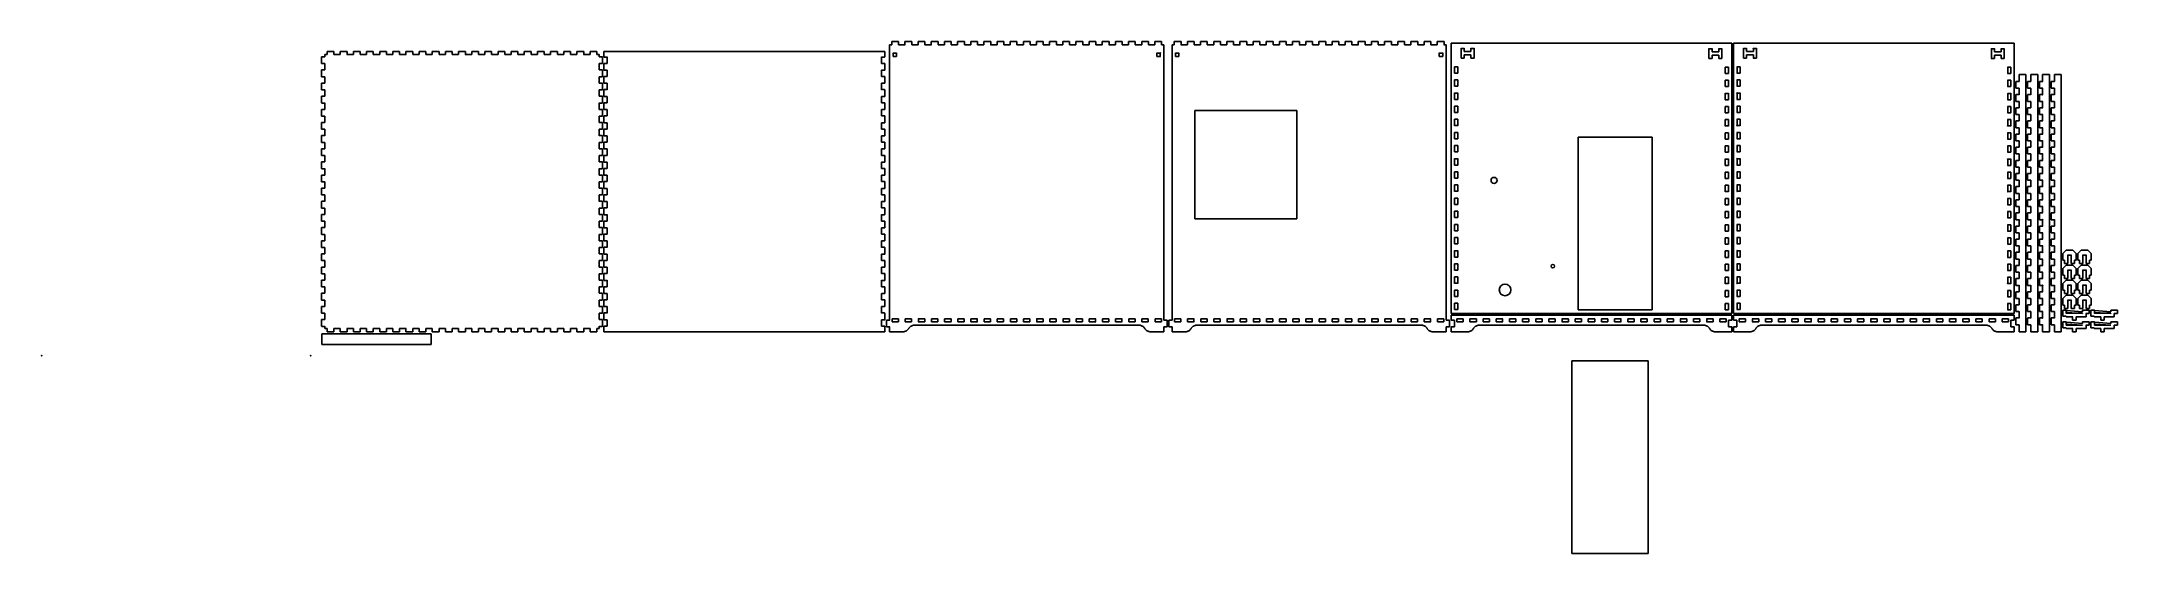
# Model space of a CAD drawing. Header units: millimetres. Extents: x -246 to 1649, y -181 to 287.
import ezdxf

# ---------------------------------------------------------------- set-up
doc = ezdxf.new("R2010")
doc.units = ezdxf.units.MM
doc.header["$MEASUREMENT"] = 0
for name, color, linetype in [('mlk v1_0', 7, 'Continuous'), ('mlk v1_Sketch2', 7, 'Continuous'), ('mlk v1_Sketch3', 7, 'Continuous'), ('mlk v1_Sketch4', 7, 'Continuous'), ('mlk v1_Sketch5', 7, 'Continuous')]:
    doc.layers.add(name, color=color, linetype=linetype)

msp = doc.modelspace()

# ---------------------------------------------------------------- linework, layer by layer
at = {"layer": 'mlk v1_0'}
for p, q in [((530.43, 286.872), (530.401, 286.818)), ((530.401, 286.818), (530.401, 286.8)), ((530.401, 286.8), (530.401, 283.901)), ((530.483, 286.901), (530.43, 286.872)), ((530.5, 286.901), (530.483, 286.901)), ((536.501, 286.901), (530.5, 286.901)), ((536.515, 286.901), (536.501, 286.901)), ((536.568, 286.872), (536.515, 286.901)), ((536.6, 286.818), (536.568, 286.872)), ((536.6, 286.8), (536.6, 286.818)), ((536.6, 283.901), (536.6, 286.8)), ((542.428, 286.872), (542.399, 286.818)), ((542.399, 286.818), (542.399, 286.8)), ((542.399, 286.8), (542.399, 283.901)), ((542.484, 286.901), (542.428, 286.872)), ((542.502, 286.901), (542.484, 286.901)), ((548.499, 286.901), (542.502, 286.901)), ((548.517, 286.901), (548.499, 286.901)), ((548.569, 286.872), (548.517, 286.901)), ((548.601, 286.818), (548.569, 286.872)), ((548.601, 286.8), (548.601, 286.818)), ((548.601, 283.901), (548.601, 286.8)), ((554.429, 286.872), (554.401, 286.818)), ((554.401, 286.818), (554.401, 286.8)), ((554.401, 286.8), (554.401, 283.901)), ((554.482, 286.901), (554.429, 286.872)), ((554.5, 286.901), (554.482, 286.901)), ((560.5, 286.901), (554.5, 286.901)), ((560.518, 286.901), (560.5, 286.901)), ((560.571, 286.872), (560.518, 286.901)), ((560.599, 286.818), (560.571, 286.872)), ((560.599, 286.8), (560.599, 286.818)), ((560.599, 283.901), (560.599, 286.8)), ((566.431, 286.872), (566.399, 286.818)), ((566.399, 286.818), (566.399, 286.8)), ((566.399, 286.8), (566.399, 283.901)), ((566.484, 286.901), (566.431, 286.872)), ((566.501, 286.901), (566.484, 286.901)), ((572.502, 286.901), (566.501, 286.901)), ((572.516, 286.901), (572.502, 286.901)), ((572.572, 286.872), (572.516, 286.901)), ((572.601, 286.818), (572.572, 286.872)), ((572.601, 286.8), (572.601, 286.818)), ((572.601, 283.901), (572.601, 286.8)), ((578.429, 286.872), (578.4, 286.818)), ((578.4, 286.818), (578.4, 286.8)), ((578.4, 286.8), (578.4, 283.901)), ((578.481, 286.901), (578.429, 286.872)), ((578.499, 286.901), (578.481, 286.901)), ((584.5, 286.901), (578.499, 286.901)), ((584.518, 286.901), (584.5, 286.901)), ((584.57, 286.872), (584.518, 286.901)), ((584.599, 286.818), (584.57, 286.872)), ((584.599, 286.8), (584.599, 286.818)), ((584.599, 283.901), (584.599, 286.8)), ((590.43, 286.872), (590.398, 286.818)), ((590.398, 286.818), (590.398, 286.8)), ((590.398, 286.8), (590.398, 283.901)), ((590.483, 286.901), (590.43, 286.872)), ((590.501, 286.901), (590.483, 286.901)), ((596.501, 286.901), (590.501, 286.901)), ((596.515, 286.901), (596.501, 286.901)), ((596.572, 286.872), (596.515, 286.901)), ((596.6, 286.818), (596.572, 286.872)), ((596.6, 286.8), (596.6, 286.818)), ((596.6, 283.901), (596.6, 286.8)), ((602.428, 286.872), (602.4, 286.818)), ((602.4, 286.818), (602.4, 286.8)), ((602.4, 286.8), (602.4, 283.901)), ((602.481, 286.901), (602.428, 286.872)), ((602.502, 286.901), (602.481, 286.901)), ((608.499, 286.901), (602.502, 286.901)), ((608.517, 286.901), (608.499, 286.901)), ((608.57, 286.872), (608.517, 286.901)), ((608.598, 286.818), (608.57, 286.872)), ((608.598, 286.8), (608.598, 286.818)), ((608.598, 283.901), (608.598, 286.8)), ((614.43, 286.872), (614.401, 286.818)), ((614.401, 286.818), (614.401, 286.8)), ((614.401, 286.8), (614.401, 283.901)), ((614.482, 286.901), (614.43, 286.872)), ((614.5, 286.901), (614.482, 286.901)), ((620.501, 286.901), (614.5, 286.901)), ((620.518, 286.901), (620.501, 286.901)), ((620.571, 286.872), (620.518, 286.901)), ((620.6, 286.818), (620.571, 286.872)), ((620.6, 286.8), (620.6, 286.818)), ((620.6, 283.901), (620.6, 286.8)), ((626.427, 286.872), (626.399, 286.818)), ((626.399, 286.818), (626.399, 286.8)), ((626.399, 286.8), (626.399, 283.901)), ((626.484, 286.901), (626.427, 286.872)), ((626.502, 286.901), (626.484, 286.901)), ((632.499, 286.901), (626.502, 286.901)), ((632.516, 286.901), (632.499, 286.901)), ((632.569, 286.872), (632.516, 286.901)), ((632.601, 286.818), (632.569, 286.872)), ((632.601, 286.8), (632.601, 286.818)), ((632.601, 283.901), (632.601, 286.8)), ((638.429, 286.872), (638.401, 286.818)), ((638.401, 286.818), (638.401, 286.8)), ((638.401, 286.8), (638.401, 283.901)), ((638.482, 286.901), (638.429, 286.872)), ((638.5, 286.901), (638.482, 286.901)), ((644.5, 286.901), (638.5, 286.901)), ((644.518, 286.901), (644.5, 286.901)), ((644.571, 286.872), (644.518, 286.901)), ((644.599, 286.818), (644.571, 286.872)), ((644.599, 286.8), (644.599, 286.818)), ((644.599, 283.901), (644.599, 286.8)), ((650.427, 286.872), (650.399, 286.818)), ((650.399, 286.818), (650.399, 286.8)), ((650.399, 286.8), (650.399, 283.901)), ((650.483, 286.901), (650.427, 286.872)), ((650.501, 286.901), (650.483, 286.901)), ((656.502, 286.901), (650.501, 286.901)), ((656.516, 286.901), (656.502, 286.901)), ((656.569, 286.872), (656.516, 286.901)), ((656.601, 286.818), (656.569, 286.872)), ((656.601, 286.8), (656.601, 286.818)), ((656.601, 283.901), (656.601, 286.8)), ((662.428, 286.872), (662.4, 286.818)), ((662.4, 286.818), (662.4, 286.8)), ((662.4, 286.8), (662.4, 283.901)), ((662.481, 286.901), (662.428, 286.872)), ((662.499, 286.901), (662.481, 286.901)), ((668.5, 286.901), (662.499, 286.901)), ((668.517, 286.901), (668.5, 286.901)), ((668.57, 286.872), (668.517, 286.901)), ((668.599, 286.818), (668.57, 286.872)), ((668.599, 286.8), (668.599, 286.818)), ((668.599, 283.901), (668.599, 286.8)), ((674.43, 286.872), (674.398, 286.818)), ((674.398, 286.818), (674.398, 286.8)), ((674.398, 286.8), (674.398, 283.901)), ((674.483, 286.901), (674.43, 286.872)), ((674.501, 286.901), (674.483, 286.901)), ((680.501, 286.901), (674.501, 286.901)), ((680.515, 286.901), (680.501, 286.901)), ((680.572, 286.872), (680.515, 286.901)), ((680.6, 286.818), (680.572, 286.872)), ((680.6, 286.8), (680.6, 286.818)), ((680.6, 283.901), (680.6, 286.8)), ((686.428, 286.872), (686.4, 286.818)), ((686.4, 286.818), (686.4, 286.8)), ((686.4, 286.8), (686.4, 283.901)), ((686.481, 286.901), (686.428, 286.872)), ((686.498, 286.901), (686.481, 286.901)), ((692.499, 286.901), (686.498, 286.901)), ((692.517, 286.901), (692.499, 286.901)), ((692.57, 286.872), (692.517, 286.901)), ((692.602, 286.818), (692.57, 286.872)), ((692.602, 286.8), (692.602, 286.818)), ((692.602, 283.901), (692.602, 286.8)), ((698.429, 286.872), (698.401, 286.818)), ((698.401, 286.818), (698.401, 286.8)), ((698.401, 286.8), (698.401, 283.901)), ((698.482, 286.901), (698.429, 286.872)), ((698.5, 286.901), (698.482, 286.901)), ((704.501, 286.901), (698.5, 286.901)), ((704.515, 286.901), (704.501, 286.901)), ((704.571, 286.872), (704.515, 286.901)), ((704.6, 286.818), (704.571, 286.872)), ((704.6, 286.8), (704.6, 286.818)), ((704.6, 283.901), (704.6, 286.8)), ((710.427, 286.872), (710.399, 286.818)), ((710.399, 286.818), (710.399, 286.8)), ((710.399, 286.8), (710.399, 283.901)), ((710.48, 286.901), (710.427, 286.872)), ((710.502, 286.901), (710.48, 286.901)), ((716.499, 286.901), (710.502, 286.901)), ((716.516, 286.901), (716.499, 286.901)), ((716.569, 286.872), (716.516, 286.901)), ((716.601, 286.818), (716.569, 286.872)), ((716.601, 286.8), (716.601, 286.818)), ((716.601, 283.901), (716.601, 286.8)), ((722.429, 286.872), (722.401, 286.818)), ((722.401, 286.818), (722.401, 286.8)), ((722.401, 286.8), (722.401, 283.901)), ((722.482, 286.901), (722.429, 286.872)), ((722.499, 286.901), (722.482, 286.901)), ((728.5, 286.901), (722.499, 286.901)), ((728.518, 286.901), (728.5, 286.901)), ((728.571, 286.872), (728.518, 286.901)), ((728.599, 286.818), (728.571, 286.872)), ((728.599, 286.8), (728.599, 286.818)), ((728.599, 283.901), (728.599, 286.8)), ((734.43, 286.872), (734.402, 286.818)), ((734.402, 286.818), (734.402, 286.8)), ((734.402, 286.8), (734.402, 283.901)), ((734.483, 286.901), (734.43, 286.872)), ((734.501, 286.901), (734.483, 286.901)), ((740.498, 286.901), (734.501, 286.901)), ((740.516, 286.901), (740.498, 286.901)), ((740.569, 286.872), (740.516, 286.901)), ((740.601, 286.818), (740.569, 286.872)), ((740.601, 286.8), (740.601, 286.818)), ((740.601, 283.901), (740.601, 286.8)), ((746.428, 286.872), (746.4, 286.818)), ((746.4, 286.818), (746.4, 286.8)), ((746.4, 286.8), (746.4, 283.901)), ((746.481, 286.901), (746.428, 286.872)), ((746.499, 286.901), (746.481, 286.901)), ((752.5, 286.901), (746.499, 286.901)), ((752.517, 286.901), (752.5, 286.901)), ((752.57, 286.872), (752.517, 286.901)), ((752.602, 286.818), (752.57, 286.872)), ((752.602, 286.8), (752.602, 286.818)), ((752.602, 283.901), (752.602, 286.8)), ((758.43, 286.872), (758.402, 286.818)), ((758.402, 286.818), (758.402, 286.8)), ((758.402, 286.8), (758.402, 283.901)), ((758.483, 286.901), (758.43, 286.872)), ((758.5, 286.901), (758.483, 286.901)), ((764.501, 286.901), (758.5, 286.901)), ((764.515, 286.901), (764.501, 286.901)), ((764.572, 286.872), (764.515, 286.901)), ((764.6, 286.818), (764.572, 286.872)), ((764.6, 286.8), (764.6, 286.818)), ((764.6, 283.901), (764.6, 286.8)), ((770.428, 286.872), (770.4, 286.818)), ((770.4, 286.818), (770.4, 286.8)), ((770.4, 286.8), (770.4, 283.901)), ((770.481, 286.901), (770.428, 286.872)), ((770.498, 286.901), (770.481, 286.901)), ((776.499, 286.901), (770.498, 286.901)), ((776.517, 286.901), (776.499, 286.901)), ((776.57, 286.872), (776.517, 286.901)), ((776.601, 286.818), (776.57, 286.872)), ((776.601, 286.8), (776.601, 286.818)), ((776.601, 283.901), (776.601, 286.8)), ((788.098, 286.818), (788.13, 286.872)), ((788.098, 286.8), (788.098, 286.818)), ((788.098, 283.901), (788.098, 286.8)), ((788.13, 286.872), (788.183, 286.901)), ((788.183, 286.901), (788.201, 286.901)), ((788.201, 286.901), (794.202, 286.901)), ((794.202, 286.901), (794.216, 286.901)), ((794.216, 286.901), (794.272, 286.872)), ((794.272, 286.872), (794.3, 286.818)), ((794.3, 286.818), (794.3, 286.8)), ((794.3, 286.8), (794.3, 283.901)), ((800.1, 286.818), (800.128, 286.872)), ((800.1, 286.8), (800.1, 286.818)), ((800.1, 283.901), (800.1, 286.8)), ((800.128, 286.872), (800.181, 286.901)), ((800.181, 286.901), (800.199, 286.901)), ((800.199, 286.901), (806.2, 286.901)), ((806.2, 286.901), (806.217, 286.901)), ((806.217, 286.901), (806.27, 286.872)), ((806.27, 286.872), (806.298, 286.818)), ((806.298, 286.818), (806.298, 286.8)), ((806.298, 286.8), (806.298, 283.901)), ((812.102, 286.818), (812.13, 286.872)), ((812.102, 286.8), (812.102, 286.818)), ((812.102, 283.901), (812.102, 286.8)), ((812.13, 286.872), (812.183, 286.901)), ((812.183, 286.901), (812.2, 286.901)), ((812.2, 286.901), (818.201, 286.901)), ((818.201, 286.901), (818.219, 286.901)), ((818.219, 286.901), (818.272, 286.872)), ((818.272, 286.872), (818.3, 286.818)), ((818.3, 286.818), (818.3, 286.8)), ((818.3, 286.8), (818.3, 283.901)), ((824.099, 286.818), (824.128, 286.872)), ((824.099, 286.8), (824.099, 286.818)), ((824.099, 283.901), (824.099, 286.8)), ((824.128, 286.872), (824.184, 286.901)), ((824.184, 286.901), (824.202, 286.901)), ((824.202, 286.901), (830.199, 286.901)), ((830.199, 286.901), (830.217, 286.901)), ((830.217, 286.901), (830.27, 286.872)), ((830.27, 286.872), (830.301, 286.818)), ((830.301, 286.818), (830.301, 286.8)), ((830.301, 286.8), (830.301, 283.901)), ((836.101, 286.818), (836.129, 286.872)), ((836.101, 286.8), (836.101, 286.818)), ((836.101, 283.901), (836.101, 286.8)), ((836.129, 286.872), (836.182, 286.901)), ((836.182, 286.901), (836.2, 286.901)), ((836.2, 286.901), (842.201, 286.901)), ((842.201, 286.901), (842.218, 286.901)), ((842.218, 286.901), (842.271, 286.872)), ((842.271, 286.872), (842.299, 286.818)), ((842.299, 286.818), (842.299, 286.8)), ((842.299, 286.8), (842.299, 283.901)), ((848.099, 286.818), (848.127, 286.872)), ((848.099, 286.8), (848.099, 286.818)), ((848.099, 283.901), (848.099, 286.8)), ((848.127, 286.872), (848.184, 286.901)), ((848.184, 286.901), (848.201, 286.901)), ((848.201, 286.901), (854.202, 286.901)), ((854.202, 286.901), (854.216, 286.901)), ((854.216, 286.901), (854.269, 286.872)), ((854.269, 286.872), (854.301, 286.818)), ((854.301, 286.818), (854.301, 286.8)), ((854.301, 286.8), (854.301, 283.901)), ((860.1, 286.818), (860.129, 286.872)), ((860.1, 286.8), (860.1, 286.818)), ((860.1, 283.901), (860.1, 286.8)), ((860.129, 286.872), (860.182, 286.901)), ((860.182, 286.901), (860.199, 286.901)), ((860.199, 286.901), (866.2, 286.901)), ((866.2, 286.901), (866.218, 286.901)), ((866.218, 286.901), (866.271, 286.872)), ((866.271, 286.872), (866.299, 286.818)), ((866.299, 286.818), (866.299, 286.8)), ((866.299, 286.8), (866.299, 283.901)), ((872.098, 286.818), (872.13, 286.872)), ((872.098, 286.8), (872.098, 286.818)), ((872.098, 283.901), (872.098, 286.8)), ((872.13, 286.872), (872.183, 286.901)), ((872.183, 286.901), (872.201, 286.901)), ((872.201, 286.901), (878.201, 286.901)), ((878.201, 286.901), (878.216, 286.901)), ((878.216, 286.901), (878.272, 286.872)), ((878.272, 286.872), (878.3, 286.818)), ((878.3, 286.818), (878.3, 286.8)), ((878.3, 286.8), (878.3, 283.901)), ((884.1, 286.818), (884.128, 286.872)), ((884.1, 286.8), (884.1, 286.818)), ((884.1, 283.901), (884.1, 286.8)), ((884.128, 286.872), (884.181, 286.901)), ((884.181, 286.901), (884.199, 286.901)), ((884.199, 286.901), (890.199, 286.901)), ((890.199, 286.901), (890.217, 286.901)), ((890.217, 286.901), (890.27, 286.872)), ((890.27, 286.872), (890.298, 286.818)), ((890.298, 286.818), (890.298, 286.8)), ((890.298, 286.8), (890.298, 283.901)), ((896.101, 286.818), (896.13, 286.872)), ((896.101, 286.8), (896.101, 286.818)), ((896.101, 283.901), (896.101, 286.8)), ((896.13, 286.872), (896.183, 286.901)), ((896.183, 286.901), (896.2, 286.901)), ((896.2, 286.901), (902.201, 286.901)), ((902.201, 286.901), (902.215, 286.901)), ((902.215, 286.901), (902.272, 286.872)), ((902.272, 286.872), (902.3, 286.818)), ((902.3, 286.818), (902.3, 286.8)), ((902.3, 286.8), (902.3, 283.901)), ((908.099, 286.818), (908.128, 286.872)), ((908.099, 286.8), (908.099, 286.818)), ((908.099, 283.901), (908.099, 286.8)), ((908.128, 286.872), (908.184, 286.901)), ((908.184, 286.901), (908.202, 286.901)), ((908.202, 286.901), (914.199, 286.901)), ((914.199, 286.901), (914.217, 286.901)), ((914.217, 286.901), (914.269, 286.872)), ((914.269, 286.872), (914.301, 286.818)), ((914.301, 286.818), (914.301, 286.8)), ((914.301, 286.8), (914.301, 283.901)), ((920.101, 286.818), (920.129, 286.872)), ((920.101, 286.8), (920.101, 286.818)), ((920.101, 283.901), (920.101, 286.8)), ((920.129, 286.872), (920.182, 286.901)), ((920.182, 286.901), (920.2, 286.901)), ((920.2, 286.901), (926.2, 286.901)), ((926.2, 286.901), (926.218, 286.901)), ((926.218, 286.901), (926.271, 286.872)), ((926.271, 286.872), (926.299, 286.818)), ((926.299, 286.818), (926.299, 286.8)), ((926.299, 286.8), (926.299, 283.901)), ((932.099, 286.818), (932.127, 286.872)), ((932.099, 286.8), (932.099, 286.818)), ((932.099, 283.901), (932.099, 286.8)), ((932.127, 286.872), (932.184, 286.901)), ((932.184, 286.901), (932.201, 286.901)), ((932.201, 286.901), (938.198, 286.901)), ((938.198, 286.901), (938.216, 286.901)), ((938.216, 286.901), (938.269, 286.872)), ((938.269, 286.872), (938.301, 286.818)), ((938.301, 286.818), (938.301, 286.8)), ((938.301, 286.8), (938.301, 283.901)), ((944.1, 286.818), (944.129, 286.872)), ((944.1, 286.8), (944.1, 286.818)), ((944.1, 283.901), (944.1, 286.8)), ((944.129, 286.872), (944.181, 286.901)), ((944.181, 286.901), (944.199, 286.901)), ((944.199, 286.901), (950.2, 286.901)), ((950.2, 286.901), (950.218, 286.901)), ((950.218, 286.901), (950.27, 286.872)), ((950.27, 286.872), (950.302, 286.818)), ((950.302, 286.818), (950.302, 286.8)), ((950.302, 286.8), (950.302, 283.901)), ((956.102, 286.818), (956.13, 286.872)), ((956.102, 286.8), (956.102, 286.818)), ((956.102, 283.901), (956.102, 286.8)), ((956.13, 286.872), (956.183, 286.901)), ((956.183, 286.901), (956.201, 286.901)), ((956.201, 286.901), (962.201, 286.901)), ((962.201, 286.901), (962.216, 286.901)), ((962.216, 286.901), (962.272, 286.872)), ((962.272, 286.872), (962.3, 286.818)), ((962.3, 286.818), (962.3, 286.8)), ((962.3, 286.8), (962.3, 283.901)), ((968.1, 286.818), (968.128, 286.872)), ((968.1, 286.8), (968.1, 286.818)), ((968.1, 283.901), (968.1, 286.8)), ((968.128, 286.872), (968.181, 286.901)), ((968.181, 286.901), (968.199, 286.901)), ((968.199, 286.901), (974.199, 286.901)), ((974.199, 286.901), (974.217, 286.901)), ((974.217, 286.901), (974.27, 286.872)), ((974.27, 286.872), (974.302, 286.818)), ((974.302, 286.818), (974.302, 286.8)), ((974.302, 286.8), (974.302, 283.901)), ((980.098, 286.818), (980.13, 286.872)), ((980.098, 286.8), (980.098, 286.818)), ((980.098, 283.901), (980.098, 286.8)), ((980.13, 286.872), (980.182, 286.901)), ((980.182, 286.901), (980.2, 286.901)), ((980.2, 286.901), (986.201, 286.901)), ((986.201, 286.901), (986.215, 286.901)), ((986.215, 286.901), (986.271, 286.872)), ((986.271, 286.872), (986.3, 286.818)), ((986.3, 286.818), (986.3, 286.8)), ((986.3, 286.8), (986.3, 283.901)), ((992.099, 286.818), (992.131, 286.872)), ((992.099, 286.8), (992.099, 286.818)), ((992.099, 283.901), (992.099, 286.8)), ((992.131, 286.872), (992.18, 286.901)), ((992.18, 286.901), (992.202, 286.901)), ((992.202, 286.901), (998.199, 286.901)), ((998.199, 286.901), (998.217, 286.901)), ((998.217, 286.901), (998.269, 286.872)), ((998.269, 286.872), (998.301, 286.818)), ((998.301, 286.818), (998.301, 286.8)), ((998.301, 286.8), (998.301, 283.901)), ((1004.1, 286.818), (1004.13, 286.872)), ((1004.1, 286.8), (1004.1, 286.818)), ((1004.1, 283.901), (1004.1, 286.8)), ((1004.13, 286.872), (1004.18, 286.901)), ((1004.18, 286.901), (1004.2, 286.901)), ((1004.2, 286.901), (1010.2, 286.901)), ((1010.2, 286.901), (1010.22, 286.901)), ((1010.22, 286.901), (1010.27, 286.872)), ((1010.27, 286.872), (1010.3, 286.818)), ((1010.3, 286.818), (1010.3, 286.8)), ((1010.3, 286.8), (1010.3, 283.901)), ((1016.1, 286.818), (1016.13, 286.872)), ((1016.1, 286.8), (1016.1, 286.818)), ((1016.1, 283.901), (1016.1, 286.8)), ((1016.13, 286.872), (1016.18, 286.901)), ((1016.18, 286.901), (1016.2, 286.901)), ((1016.2, 286.901), (1022.2, 286.901)), ((1022.2, 286.901), (1022.22, 286.901)), ((1022.22, 286.901), (1022.27, 286.872)), ((1022.27, 286.872), (1022.3, 286.818)), ((1022.3, 286.818), (1022.3, 286.8)), ((1022.3, 286.8), (1022.3, 283.901)), ((1028.1, 286.818), (1028.13, 286.872)), ((1028.1, 286.8), (1028.1, 286.818)), ((1028.1, 283.901), (1028.1, 286.8)), ((1028.13, 286.872), (1028.18, 286.901)), ((1028.18, 286.901), (1028.2, 286.901)), ((1028.2, 286.901), (1034.2, 286.901)), ((1034.2, 286.901), (1034.22, 286.901)), ((1034.22, 286.901), (1034.27, 286.872)), ((1034.27, 286.872), (1034.3, 286.818)), ((1034.3, 286.818), (1034.3, 286.8)), ((1034.3, 286.8), (1034.3, 283.901)), ((1040.83, 285.271), (1040.8, 285.218)), ((1040.8, 285.218), (1040.8, 285.2)), ((1040.8, 285.2), (1040.8, 38.4997)), ((1040.88, 285.3), (1040.83, 285.271)), ((1040.9, 285.3), (1040.88, 285.3)), ((1043.9, 285.3), (1040.9, 285.3)), ((1293.9, 285.3), (1043.9, 285.3)), ((1296.9, 285.3), (1293.9, 285.3)), ((1296.92, 285.3), (1296.9, 285.3)), ((1296.97, 285.271), (1296.92, 285.3)), ((1297, 285.218), (1296.97, 285.271)), ((1297, 285.2), (1297, 285.218)), ((1297, 38.4997), (1297, 285.2)), ((1298.53, 285.271), (1298.5, 285.218)), ((1298.5, 285.218), (1298.5, 285.2)), ((1298.5, 285.2), (1298.5, 38.4997)), ((1298.58, 285.3), (1298.53, 285.271)), ((1298.6, 285.3), (1298.58, 285.3)), ((1301.6, 285.3), (1298.6, 285.3)), ((1551.6, 285.3), (1301.6, 285.3)), ((1554.6, 285.3), (1551.6, 285.3)), ((1554.62, 285.3), (1554.6, 285.3)), ((1554.67, 285.271), (1554.62, 285.3)), ((1554.7, 285.218), (1554.67, 285.271)), ((1554.7, 285.2), (1554.7, 285.218)), ((1554.7, 38.4997), (1554.7, 285.2)), ((10.0294, 272.871), (10.0004, 272.817)), ((10.0004, 272.817), (10.0004, 272.799)), ((10.0004, 272.799), (10.0004, 266.799)), ((10.0004, 266.799), (10.0004, 266.783)), ((10.0004, 266.783), (10.0294, 266.73)), ((10.0817, 272.9), (10.0294, 272.871)), ((10.0294, 266.73), (10.0817, 266.7)), ((10.0996, 272.9), (10.0817, 272.9)), ((10.0817, 266.7), (10.0996, 266.7)), ((13.0004, 272.9), (10.0996, 272.9)), ((10.0996, 266.7), (13.0004, 266.7)), ((13.0294, 274.87), (13.0004, 274.818)), ((13.0004, 274.818), (13.0004, 274.8)), ((13.0004, 274.8), (13.0004, 272.9)), ((13.0101, 272.9), (13.0004, 272.9)), ((13.0004, 272.9), (13.0004, 272.89)), ((13.0004, 272.89), (13.0142, 272.858)), ((13.0142, 266.743), (13.0004, 266.711)), ((13.0004, 266.711), (13.0004, 266.7)), ((13.0004, 266.7), (13.0004, 260.9)), ((13.0004, 266.7), (13.0101, 266.7)), ((13.0418, 272.886), (13.0101, 272.9)), ((13.0101, 266.7), (13.0418, 266.715)), ((13.0142, 272.858), (13.0376, 272.863)), ((13.0376, 266.737), (13.0142, 266.743)), ((13.0817, 274.899), (13.0294, 274.87)), ((13.0376, 272.863), (13.0418, 272.886)), ((13.0418, 266.715), (13.0376, 266.737)), ((13.0996, 274.899), (13.0817, 274.899)), ((14.9999, 274.899), (13.0996, 274.899)), ((15.0289, 277.87), (14.9999, 277.818)), ((14.9999, 277.818), (14.9999, 277.8)), ((14.9999, 277.8), (14.9999, 274.899)), ((14.9999, 274.899), (14.9999, 274.89)), ((15.0096, 274.899), (14.9999, 274.899)), ((14.9999, 274.89), (15.0137, 274.858)), ((15.0413, 274.886), (15.0096, 274.899)), ((15.0137, 274.858), (15.0372, 274.862)), ((15.0826, 277.899), (15.0289, 277.87)), ((15.0372, 274.862), (15.0413, 274.886)), ((15.1005, 277.899), (15.0826, 277.899)), ((21.1005, 277.899), (15.1005, 277.899)), ((21.1171, 277.899), (21.1005, 277.899)), ((21.1708, 277.87), (21.1171, 277.899)), ((21.1887, 274.899), (21.157, 274.886)), ((21.157, 274.886), (21.1625, 274.862)), ((21.1625, 274.862), (21.1846, 274.858)), ((21.1998, 277.818), (21.1708, 277.87)), ((21.1846, 274.858), (21.1998, 274.89)), ((21.1998, 274.899), (21.1887, 274.899)), ((21.1998, 277.8), (21.1998, 277.818)), ((21.1998, 274.899), (21.1998, 277.8)), ((21.1998, 274.89), (21.1998, 274.899)), ((26.9999, 274.899), (21.1998, 274.899)), ((27.0288, 277.87), (26.9999, 277.818)), ((26.9999, 277.818), (26.9999, 277.8)), ((26.9999, 277.8), (26.9999, 274.899)), ((27.0095, 274.899), (26.9999, 274.899)), ((26.9999, 274.899), (26.9999, 274.89)), ((26.9999, 274.89), (27.0137, 274.858)), ((27.0412, 274.886), (27.0095, 274.899)), ((27.0137, 274.858), (27.0371, 274.862)), ((27.0826, 277.899), (27.0288, 277.87)), ((27.0371, 274.862), (27.0412, 274.886)), ((27.1005, 277.899), (27.0826, 277.899)), ((33.1005, 277.899), (27.1005, 277.899)), ((33.117, 277.899), (33.1005, 277.899)), ((33.1707, 277.87), (33.117, 277.899)), ((33.1887, 274.899), (33.157, 274.886)), ((33.157, 274.886), (33.1625, 274.862)), ((33.1625, 274.862), (33.1845, 274.858)), ((33.1997, 277.818), (33.1707, 277.87)), ((33.1845, 274.858), (33.1997, 274.89)), ((33.1997, 274.899), (33.1887, 274.899)), ((33.1997, 277.8), (33.1997, 277.818)), ((33.1997, 274.899), (33.1997, 277.8)), ((33.1997, 274.89), (33.1997, 274.899)), ((38.9999, 274.899), (33.1997, 274.899)), ((39.0289, 277.87), (38.9999, 277.818)), ((38.9999, 277.818), (38.9999, 277.8)), ((38.9999, 277.8), (38.9999, 274.899)), ((38.9999, 274.899), (38.9999, 274.89)), ((39.0095, 274.899), (38.9999, 274.899)), ((38.9999, 274.89), (39.0137, 274.858)), ((39.0412, 274.886), (39.0095, 274.899)), ((39.0137, 274.858), (39.037, 274.862)), ((39.0825, 277.899), (39.0289, 277.87)), ((39.037, 274.862), (39.0412, 274.886)), ((39.1005, 277.899), (39.0825, 277.899)), ((45.1005, 277.899), (39.1005, 277.899)), ((45.1171, 277.899), (45.1005, 277.899)), ((45.1707, 277.87), (45.1171, 277.899)), ((45.1887, 274.899), (45.157, 274.886)), ((45.157, 274.886), (45.1626, 274.862)), ((45.1626, 274.862), (45.1845, 274.858)), ((45.1997, 277.818), (45.1707, 277.87)), ((45.1845, 274.858), (45.1997, 274.89)), ((45.1997, 274.899), (45.1887, 274.899)), ((45.1997, 277.8), (45.1997, 277.818)), ((45.1997, 274.899), (45.1997, 277.8)), ((50.9997, 274.899), (45.1997, 274.899)), ((45.1997, 274.89), (45.1997, 274.899)), ((51.0286, 277.87), (50.9997, 277.818)), ((50.9997, 277.818), (50.9997, 277.8)), ((50.9997, 277.8), (50.9997, 274.899)), ((51.0095, 274.899), (50.9997, 274.899)), ((50.9997, 274.899), (50.9997, 274.89)), ((50.9997, 274.89), (51.0134, 274.858)), ((51.0413, 274.886), (51.0095, 274.899)), ((51.0134, 274.858), (51.0371, 274.862)), ((51.0826, 277.899), (51.0286, 277.87)), ((51.0371, 274.862), (51.0413, 274.886)), ((51.1006, 277.899), (51.0826, 277.899)), ((57.1003, 277.899), (51.1006, 277.899)), ((57.1168, 277.899), (57.1003, 277.899)), ((57.1708, 277.87), (57.1168, 277.899)), ((57.1885, 274.899), (57.1571, 274.886)), ((57.1571, 274.886), (57.1623, 274.862)), ((57.1623, 274.862), (57.1846, 274.858)), ((57.1997, 277.818), (57.1708, 277.87)), ((57.1846, 274.858), (57.1997, 274.89)), ((57.1997, 274.899), (57.1885, 274.899)), ((57.1997, 277.8), (57.1997, 277.818)), ((57.1997, 274.899), (57.1997, 277.8)), ((62.9998, 274.899), (57.1997, 274.899)), ((57.1997, 274.89), (57.1997, 274.899)), ((63.0287, 277.87), (62.9998, 277.818)), ((62.9998, 277.818), (62.9998, 277.8)), ((62.9998, 277.8), (62.9998, 274.899)), ((62.9998, 274.899), (62.9998, 274.89)), ((63.0093, 274.899), (62.9998, 274.899)), ((62.9998, 274.89), (63.0135, 274.858)), ((63.041, 274.886), (63.0093, 274.899)), ((63.0135, 274.858), (63.0372, 274.862)), ((63.0823, 277.899), (63.0287, 277.87)), ((63.0372, 274.862), (63.041, 274.886)), ((63.1003, 277.899), (63.0823, 277.899)), ((69.1003, 277.899), (63.1003, 277.899)), ((69.1169, 277.899), (69.1003, 277.899)), ((69.1706, 277.87), (69.1169, 277.899)), ((69.1885, 274.899), (69.1568, 274.886)), ((69.1568, 274.886), (69.1624, 274.862)), ((69.1624, 274.862), (69.1843, 274.858)), ((69.1995, 277.818), (69.1706, 277.87)), ((69.1843, 274.858), (69.1995, 274.89)), ((69.1995, 274.899), (69.1885, 274.899)), ((69.1995, 277.8), (69.1995, 277.818)), ((69.1995, 274.899), (69.1995, 277.8)), ((69.1995, 274.89), (69.1995, 274.899)), ((74.9999, 274.899), (69.1995, 274.899)), ((75.0288, 277.87), (74.9999, 277.818)), ((74.9999, 277.818), (74.9999, 277.8)), ((74.9999, 277.8), (74.9999, 274.899)), ((75.0094, 274.899), (74.9999, 274.899)), ((74.9999, 274.899), (74.9999, 274.89)), ((74.9999, 274.89), (75.0136, 274.858)), ((75.0411, 274.886), (75.0094, 274.899)), ((75.0136, 274.858), (75.0369, 274.862)), ((75.0824, 277.899), (75.0288, 277.87)), ((75.0369, 274.862), (75.0411, 274.886)), ((75.1004, 277.899), (75.0824, 277.899)), ((81.1004, 277.899), (75.1004, 277.899)), ((81.117, 277.899), (81.1004, 277.899)), ((81.1706, 277.87), (81.117, 277.899)), ((81.1886, 274.899), (81.1569, 274.886)), ((81.1569, 274.886), (81.1622, 274.862)), ((81.1622, 274.862), (81.1844, 274.858)), ((81.1996, 277.818), (81.1706, 277.87)), ((81.1844, 274.858), (81.1996, 274.89)), ((81.1996, 274.899), (81.1886, 274.899)), ((81.1996, 277.8), (81.1996, 277.818)), ((81.1996, 274.899), (81.1996, 277.8)), ((81.1996, 274.89), (81.1996, 274.899)), ((86.9996, 274.899), (81.1996, 274.899)), ((87.0285, 277.87), (86.9996, 277.818)), ((86.9996, 277.818), (86.9996, 277.8)), ((86.9996, 277.8), (86.9996, 274.899)), ((86.9996, 274.899), (86.9996, 274.89)), ((87.0095, 274.899), (86.9996, 274.899)), ((86.9996, 274.89), (87.0133, 274.858)), ((87.0409, 274.886), (87.0095, 274.899)), ((87.0133, 274.858), (87.037, 274.862)), ((87.0825, 277.899), (87.0285, 277.87)), ((87.037, 274.862), (87.0409, 274.886)), ((87.1001, 277.899), (87.0825, 277.899)), ((93.1002, 277.899), (87.1001, 277.899)), ((93.1168, 277.899), (93.1002, 277.899)), ((93.1704, 277.87), (93.1168, 277.899)), ((93.1884, 274.899), (93.1566, 274.886)), ((93.1566, 274.886), (93.1623, 274.862)), ((93.1623, 274.862), (93.1845, 274.858)), ((93.1997, 277.818), (93.1704, 277.87)), ((93.1845, 274.858), (93.1997, 274.89)), ((93.1997, 274.899), (93.1884, 274.899)), ((93.1997, 277.8), (93.1997, 277.818)), ((93.1997, 274.899), (93.1997, 277.8)), ((93.1997, 274.89), (93.1997, 274.899)), ((98.9997, 274.899), (93.1997, 274.899)), ((99.0286, 277.87), (98.9997, 277.818)), ((98.9997, 277.818), (98.9997, 277.8)), ((98.9997, 277.8), (98.9997, 274.899)), ((98.9997, 274.899), (98.9997, 274.89)), ((99.0092, 274.899), (98.9997, 274.899)), ((98.9997, 274.89), (99.0134, 274.858)), ((99.041, 274.886), (99.0092, 274.899)), ((99.0134, 274.858), (99.0367, 274.862)), ((99.0822, 277.899), (99.0286, 277.87)), ((99.0367, 274.862), (99.041, 274.886)), ((99.1002, 277.899), (99.0822, 277.899)), ((105.1, 277.899), (99.1002, 277.899)), ((105.117, 277.899), (105.1, 277.899)), ((105.17, 277.87), (105.117, 277.899)), ((105.188, 274.899), (105.157, 274.886)), ((105.157, 274.886), (105.162, 274.862)), ((105.162, 274.862), (105.184, 274.858)), ((105.199, 277.818), (105.17, 277.87)), ((105.184, 274.858), (105.199, 274.89)), ((105.199, 274.899), (105.188, 274.899)), ((105.199, 277.8), (105.199, 277.818)), ((105.199, 274.899), (105.199, 277.8)), ((111, 274.899), (105.199, 274.899)), ((105.199, 274.89), (105.199, 274.899)), ((111.029, 277.87), (111, 277.818)), ((111, 277.818), (111, 277.8)), ((111, 277.8), (111, 274.899)), ((111.009, 274.899), (111, 274.899)), ((111, 274.899), (111, 274.89)), ((111, 274.89), (111.014, 274.858)), ((111.041, 274.886), (111.009, 274.899)), ((111.014, 274.858), (111.037, 274.862)), ((111.082, 277.899), (111.029, 277.87)), ((111.037, 274.862), (111.041, 274.886)), ((111.1, 277.899), (111.082, 277.899)), ((117.1, 277.899), (111.1, 277.899)), ((117.117, 277.899), (117.1, 277.899)), ((117.171, 277.87), (117.117, 277.899)), ((117.189, 274.899), (117.157, 274.886)), ((117.157, 274.886), (117.162, 274.862)), ((117.162, 274.862), (117.184, 274.858)), ((117.199, 277.818), (117.171, 277.87)), ((117.184, 274.858), (117.199, 274.89)), ((117.199, 274.899), (117.189, 274.899)), ((117.199, 277.8), (117.199, 277.818)), ((117.199, 274.899), (117.199, 277.8)), ((117.199, 274.89), (117.199, 274.899)), ((123, 274.899), (117.199, 274.899)), ((123.028, 277.87), (123, 277.818)), ((123, 277.818), (123, 277.8)), ((123, 277.8), (123, 274.899)), ((123, 274.899), (123, 274.89)), ((123.009, 274.899), (123, 274.899)), ((123, 274.89), (123.013, 274.858)), ((123.041, 274.886), (123.009, 274.899)), ((123.013, 274.858), (123.037, 274.862)), ((123.082, 277.899), (123.028, 277.87)), ((123.037, 274.862), (123.041, 274.886)), ((123.1, 277.899), (123.082, 277.899)), ((129.1, 277.899), (123.1, 277.899)), ((129.117, 277.899), (129.1, 277.899)), ((129.17, 277.87), (129.117, 277.899)), ((129.188, 274.899), (129.157, 274.886)), ((129.157, 274.886), (129.162, 274.862)), ((129.162, 274.862), (129.184, 274.858)), ((129.199, 277.818), (129.17, 277.87)), ((129.184, 274.858), (129.199, 274.89)), ((129.199, 274.899), (129.188, 274.899)), ((129.199, 277.8), (129.199, 277.818)), ((129.199, 274.899), (129.199, 277.8)), ((135, 274.899), (129.199, 274.899)), ((129.199, 274.89), (129.199, 274.899)), ((135.029, 277.87), (135, 277.818)), ((135, 277.818), (135, 277.8)), ((135, 277.8), (135, 274.899)), ((135, 274.899), (135, 274.89)), ((135.009, 274.899), (135, 274.899)), ((135, 274.89), (135.013, 274.858)), ((135.041, 274.886), (135.009, 274.899)), ((135.013, 274.858), (135.037, 274.862)), ((135.082, 277.899), (135.029, 277.87)), ((135.037, 274.862), (135.041, 274.886)), ((135.1, 277.899), (135.082, 277.899)), ((141.1, 277.899), (135.1, 277.899)), ((141.117, 277.899), (141.1, 277.899)), ((141.17, 277.87), (141.117, 277.899)), ((141.19, 274.899), (141.158, 274.886)), ((141.158, 274.886), (141.162, 274.862)), ((141.162, 274.862), (141.186, 274.858)), ((141.201, 277.818), (141.17, 277.87)), ((141.186, 274.858), (141.201, 274.89)), ((141.201, 274.899), (141.19, 274.899)), ((141.201, 277.8), (141.201, 277.818)), ((141.201, 274.899), (141.201, 277.8)), ((141.201, 274.89), (141.201, 274.899)), ((146.999, 274.899), (141.201, 274.899)), ((147.028, 277.87), (146.999, 277.818)), ((146.999, 277.818), (146.999, 277.8)), ((146.999, 277.8), (146.999, 274.899)), ((146.999, 274.899), (146.999, 274.89)), ((147.009, 274.899), (146.999, 274.899)), ((146.999, 274.89), (147.013, 274.858)), ((147.041, 274.886), (147.009, 274.899)), ((147.013, 274.858), (147.037, 274.862)), ((147.082, 277.899), (147.028, 277.87)), ((147.037, 274.862), (147.041, 274.886)), ((147.1, 277.899), (147.082, 277.899)), ((153.1, 277.899), (147.1, 277.899)), ((153.116, 277.899), (153.1, 277.899)), ((153.17, 277.87), (153.116, 277.899)), ((153.19, 274.899), (153.158, 274.886)), ((153.158, 274.886), (153.162, 274.862)), ((153.162, 274.862), (153.186, 274.858)), ((153.201, 277.818), (153.17, 277.87)), ((153.186, 274.858), (153.201, 274.89)), ((153.201, 274.899), (153.19, 274.899)), ((153.201, 277.8), (153.201, 277.818)), ((153.201, 274.899), (153.201, 277.8)), ((159.001, 274.899), (153.201, 274.899)), ((153.201, 274.89), (153.201, 274.899)), ((159.03, 277.87), (159.001, 277.818)), ((159.001, 277.818), (159.001, 277.8)), ((159.001, 277.8), (159.001, 274.899)), ((159.001, 274.899), (159.001, 274.89)), ((159.01, 274.899), (159.001, 274.899)), ((159.001, 274.89), (159.015, 274.858)), ((159.042, 274.886), (159.01, 274.899)), ((159.015, 274.858), (159.038, 274.862)), ((159.082, 277.899), (159.03, 277.87)), ((159.038, 274.862), (159.042, 274.886)), ((159.1, 277.899), (159.082, 277.899)), ((165.1, 277.899), (159.1, 277.899)), ((165.117, 277.899), (165.1, 277.899)), ((165.17, 277.87), (165.117, 277.899)), ((165.188, 274.899), (165.156, 274.886)), ((165.156, 274.886), (165.162, 274.862)), ((165.162, 274.862), (165.184, 274.858)), ((165.199, 277.818), (165.17, 277.87)), ((165.184, 274.858), (165.199, 274.89)), ((165.199, 274.899), (165.188, 274.899)), ((165.199, 277.8), (165.199, 277.818)), ((165.199, 274.899), (165.199, 277.8)), ((171, 274.899), (165.199, 274.899)), ((165.199, 274.89), (165.199, 274.899)), ((171.028, 277.87), (171, 277.818)), ((171, 277.818), (171, 277.8)), ((171, 277.8), (171, 274.899)), ((171.009, 274.899), (171, 274.899)), ((171, 274.899), (171, 274.89)), ((171, 274.89), (171.013, 274.858)), ((171.041, 274.886), (171.009, 274.899)), ((171.013, 274.858), (171.037, 274.862)), ((171.082, 277.899), (171.028, 277.87)), ((171.037, 274.862), (171.041, 274.886)), ((171.1, 277.899), (171.082, 277.899)), ((177.1, 277.899), (171.1, 277.899)), ((177.117, 277.899), (177.1, 277.899)), ((177.17, 277.87), (177.117, 277.899)), ((177.19, 274.899), (177.158, 274.886)), ((177.158, 274.886), (177.162, 274.862)), ((177.162, 274.862), (177.185, 274.858)), ((177.201, 277.818), (177.17, 277.87)), ((177.185, 274.858), (177.201, 274.89)), ((177.201, 274.899), (177.19, 274.899)), ((177.201, 277.8), (177.201, 277.818)), ((177.201, 274.899), (177.201, 277.8)), ((182.999, 274.899), (177.201, 274.899)), ((177.201, 274.89), (177.201, 274.899)), ((183.028, 277.87), (182.999, 277.818)), ((182.999, 277.818), (182.999, 277.8)), ((182.999, 277.8), (182.999, 274.899)), ((183.009, 274.899), (182.999, 274.899)), ((182.999, 274.899), (182.999, 274.89)), ((182.999, 274.89), (183.013, 274.858)), ((183.041, 274.886), (183.009, 274.899)), ((183.013, 274.858), (183.037, 274.862)), ((183.082, 277.899), (183.028, 277.87)), ((183.037, 274.862), (183.041, 274.886)), ((183.1, 277.899), (183.082, 277.899)), ((189.1, 277.899), (183.1, 277.899)), ((189.116, 277.899), (189.1, 277.899)), ((189.17, 277.87), (189.116, 277.899)), ((189.189, 274.899), (189.158, 274.886)), ((189.158, 274.886), (189.162, 274.862)), ((189.162, 274.862), (189.185, 274.858)), ((189.2, 277.818), (189.17, 277.87)), ((189.185, 274.858), (189.2, 274.89)), ((189.2, 274.899), (189.189, 274.899)), ((189.2, 277.8), (189.2, 277.818)), ((189.2, 274.899), (189.2, 277.8)), ((189.2, 274.89), (189.2, 274.899)), ((195.001, 274.899), (189.2, 274.899)), ((195.03, 277.87), (195.001, 277.818)), ((195.001, 277.818), (195.001, 277.8)), ((195.001, 277.8), (195.001, 274.899)), ((195.01, 274.899), (195.001, 274.899)), ((195.001, 274.899), (195.001, 274.89)), ((195.001, 274.89), (195.014, 274.858)), ((195.042, 274.886), (195.01, 274.899)), ((195.014, 274.858), (195.038, 274.862)), ((195.082, 277.899), (195.03, 277.87)), ((195.038, 274.862), (195.042, 274.886)), ((195.1, 277.899), (195.082, 277.899)), ((201.1, 277.899), (195.1, 277.899)), ((201.116, 277.899), (201.1, 277.899)), ((201.17, 277.87), (201.116, 277.899)), ((201.19, 274.899), (201.158, 274.886)), ((201.158, 274.886), (201.162, 274.862)), ((201.162, 274.862), (201.185, 274.858)), ((201.2, 277.818), (201.17, 277.87)), ((201.185, 274.858), (201.2, 274.89)), ((201.2, 274.899), (201.19, 274.899)), ((201.2, 277.8), (201.2, 277.818)), ((201.2, 274.899), (201.2, 277.8)), ((207, 274.899), (201.2, 274.899)), ((201.2, 274.89), (201.2, 274.899)), ((207.029, 277.87), (207, 277.818)), ((207, 277.818), (207, 277.8)), ((207, 277.8), (207, 274.899)), ((207, 274.899), (207, 274.89)), ((207.01, 274.899), (207, 274.899)), ((207, 274.89), (207.015, 274.858)), ((207.042, 274.886), (207.01, 274.899)), ((207.015, 274.858), (207.038, 274.862)), ((207.082, 277.899), (207.029, 277.87)), ((207.038, 274.862), (207.042, 274.886)), ((207.1, 277.899), (207.082, 277.899)), ((213.1, 277.899), (207.1, 277.899)), ((213.116, 277.899), (213.1, 277.899)), ((213.17, 277.87), (213.116, 277.899)), ((213.189, 274.899), (213.158, 274.886)), ((213.158, 274.886), (213.162, 274.862)), ((213.162, 274.862), (213.185, 274.858)), ((213.201, 277.818), (213.17, 277.87)), ((213.185, 274.858), (213.201, 274.89)), ((213.201, 274.899), (213.189, 274.899)), ((213.201, 277.8), (213.201, 277.818)), ((213.201, 274.899), (213.201, 277.8)), ((218.999, 274.899), (213.201, 274.899)), ((213.201, 274.89), (213.201, 274.899)), ((219.028, 277.87), (218.999, 277.818)), ((218.999, 277.818), (218.999, 277.8)), ((218.999, 277.8), (218.999, 274.899)), ((219.009, 274.899), (218.999, 274.899)), ((218.999, 274.899), (218.999, 274.89)), ((218.999, 274.89), (219.013, 274.858)), ((219.04, 274.886), (219.009, 274.899)), ((219.013, 274.858), (219.037, 274.862)), ((219.082, 277.899), (219.028, 277.87)), ((219.037, 274.862), (219.04, 274.886)), ((219.1, 277.899), (219.082, 277.899)), ((225.1, 277.899), (219.1, 277.899)), ((225.116, 277.899), (225.1, 277.899)), ((225.17, 277.87), (225.116, 277.899)), ((225.189, 274.899), (225.158, 274.886)), ((225.158, 274.886), (225.162, 274.862)), ((225.162, 274.862), (225.185, 274.858)), ((225.2, 277.818), (225.17, 277.87)), ((225.185, 274.858), (225.2, 274.89)), ((225.2, 274.899), (225.189, 274.899)), ((225.2, 277.8), (225.2, 277.818)), ((225.2, 274.899), (225.2, 277.8)), ((231.001, 274.899), (225.2, 274.899)), ((225.2, 274.89), (225.2, 274.899)), ((231.03, 277.87), (231.001, 277.818)), ((231.001, 277.818), (231.001, 277.8)), ((231.001, 277.8), (231.001, 274.899)), ((231.001, 274.899), (231.001, 274.89)), ((231.01, 274.899), (231.001, 274.899)), ((231.001, 274.89), (231.014, 274.858)), ((231.042, 274.886), (231.01, 274.899)), ((231.014, 274.858), (231.038, 274.862)), ((231.082, 277.899), (231.03, 277.87)), ((231.038, 274.862), (231.042, 274.886)), ((231.1, 277.899), (231.082, 277.899)), ((237.1, 277.899), (231.1, 277.899)), ((237.116, 277.899), (237.1, 277.899)), ((237.17, 277.87), (237.116, 277.899)), ((237.189, 274.899), (237.158, 274.886)), ((237.158, 274.886), (237.162, 274.862)), ((237.162, 274.862), (237.185, 274.858)), ((237.2, 277.818), (237.17, 277.87)), ((237.185, 274.858), (237.2, 274.89)), ((237.2, 274.899), (237.189, 274.899)), ((237.2, 277.8), (237.2, 277.818)), ((237.2, 274.899), (237.2, 277.8)), ((243, 274.899), (237.2, 274.899)), ((237.2, 274.89), (237.2, 274.899)), ((243.029, 277.87), (243, 277.818)), ((243, 277.818), (243, 277.8)), ((243, 277.8), (243, 274.899)), ((243, 274.899), (243, 274.89)), ((243.01, 274.899), (243, 274.899)), ((243, 274.89), (243.014, 274.858)), ((243.042, 274.886), (243.01, 274.899)), ((243.014, 274.858), (243.038, 274.862)), ((243.082, 277.899), (243.029, 277.87)), ((243.038, 274.862), (243.042, 274.886)), ((243.1, 277.899), (243.082, 277.899)), ((249.1, 277.899), (243.1, 277.899)), ((249.116, 277.899), (249.1, 277.899)), ((249.17, 277.87), (249.116, 277.899)), ((249.189, 274.899), (249.157, 274.886)), ((249.157, 274.886), (249.162, 274.862)), ((249.162, 274.862), (249.185, 274.858)), ((249.2, 277.818), (249.17, 277.87)), ((249.185, 274.858), (249.2, 274.89)), ((249.2, 274.899), (249.189, 274.899)), ((249.2, 277.8), (249.2, 277.818)), ((249.2, 274.899), (249.2, 277.8)), ((255, 274.899), (249.2, 274.899)), ((249.2, 274.89), (249.2, 274.899)), ((255.029, 277.87), (255, 277.818)), ((255, 277.818), (255, 277.8)), ((255, 277.8), (255, 274.899)), ((255, 274.899), (255, 274.89)), ((255.01, 274.899), (255, 274.899)), ((255, 274.89), (255.014, 274.858)), ((255.042, 274.886), (255.01, 274.899)), ((255.014, 274.858), (255.038, 274.862)), ((255.082, 277.899), (255.029, 277.87)), ((255.038, 274.862), (255.042, 274.886)), ((255.1, 277.899), (255.082, 277.899)), ((261.1, 277.899), (255.1, 277.899)), ((261.116, 277.899), (261.1, 277.899)), ((261.17, 277.87), (261.116, 277.899)), ((261.189, 274.899), (261.158, 274.886)), ((261.158, 274.886), (261.162, 274.862)), ((261.162, 274.862), (261.185, 274.858)), ((261.2, 277.818), (261.17, 277.87)), ((261.185, 274.858), (261.2, 274.89)), ((261.2, 274.899), (261.189, 274.899)), ((261.2, 277.8), (261.2, 277.818)), ((261.2, 274.899), (261.2, 277.8)), ((263.101, 274.899), (261.2, 274.899)), ((261.2, 274.89), (261.2, 274.899)), ((263.117, 274.899), (263.101, 274.899)), ((263.171, 274.87), (263.117, 274.899)), ((263.189, 272.9), (263.157, 272.886)), ((263.157, 272.886), (263.163, 272.863)), ((263.163, 266.737), (263.157, 266.715)), ((263.157, 266.715), (263.189, 266.7)), ((263.163, 272.863), (263.185, 272.858)), ((263.185, 266.743), (263.163, 266.737)), ((263.2, 274.818), (263.171, 274.87)), ((263.185, 272.858), (263.2, 272.89)), ((263.2, 266.711), (263.185, 266.743)), ((263.2, 272.9), (263.189, 272.9)), ((263.189, 266.7), (263.2, 266.7)), ((263.2, 274.8), (263.2, 274.818)), ((263.2, 272.9), (263.2, 274.8)), ((266.101, 272.9), (263.2, 272.9)), ((263.2, 272.89), (263.2, 272.9)), ((263.2, 266.7), (263.2, 266.711)), ((263.2, 266.7), (266.101, 266.7)), ((263.2, 260.9), (263.2, 266.7)), ((266.117, 272.9), (266.101, 272.9)), ((266.101, 266.7), (266.117, 266.7)), ((266.171, 272.871), (266.117, 272.9)), ((266.117, 266.7), (266.171, 266.73)), ((266.2, 272.817), (266.171, 272.871)), ((266.171, 266.73), (266.2, 266.783)), ((266.2, 272.799), (266.2, 272.817)), ((266.2, 266.799), (266.2, 272.799)), ((266.2, 266.783), (266.2, 266.799)), ((267.729, 277.87), (267.7, 277.818)), ((267.7, 277.818), (267.7, 277.8)), ((267.7, 277.8), (267.7, 274.8)), ((267.7, 274.8), (267.7, 272.799)), ((267.7, 272.799), (267.7, 272.783)), ((267.7, 272.783), (267.729, 272.73)), ((267.729, 266.871), (267.7, 266.817)), ((267.7, 266.817), (267.7, 266.799)), ((267.7, 266.799), (267.7, 260.8)), ((267.782, 277.899), (267.729, 277.87)), ((267.729, 272.73), (267.782, 272.7)), ((267.782, 266.9), (267.729, 266.871)), ((267.8, 277.899), (267.782, 277.899)), ((267.782, 272.7), (267.8, 272.7)), ((267.8, 266.9), (267.782, 266.9)), ((270.8, 277.899), (267.8, 277.899)), ((267.8, 272.7), (270.701, 272.7)), ((270.701, 266.9), (267.8, 266.9)), ((270.714, 272.743), (270.701, 272.711)), ((270.701, 272.711), (270.701, 272.7)), ((270.701, 272.7), (270.71, 272.7)), ((270.701, 272.7), (270.701, 266.9)), ((270.701, 266.9), (270.701, 266.89)), ((270.71, 266.9), (270.701, 266.9)), ((270.701, 266.89), (270.714, 266.858)), ((270.71, 272.7), (270.742, 272.715)), ((270.742, 266.886), (270.71, 266.9)), ((270.738, 272.737), (270.714, 272.743)), ((270.714, 266.858), (270.738, 266.863)), ((270.742, 272.715), (270.738, 272.737)), ((270.738, 266.863), (270.742, 266.886)), ((520.799, 277.899), (270.8, 277.899)), ((523.801, 277.899), (520.799, 277.899)), ((520.862, 272.737), (520.859, 272.715)), ((520.859, 272.715), (520.891, 272.7)), ((520.891, 266.9), (520.859, 266.886)), ((520.859, 266.886), (520.862, 266.863)), ((520.883, 272.743), (520.862, 272.737)), ((520.862, 266.863), (520.883, 266.858)), ((520.901, 272.711), (520.883, 272.743)), ((520.883, 266.858), (520.901, 266.89)), ((520.891, 272.7), (520.901, 272.7)), ((520.901, 266.9), (520.891, 266.9)), ((520.901, 272.7), (520.901, 272.711)), ((520.901, 266.9), (520.901, 272.7)), ((520.901, 272.7), (523.801, 272.7)), ((520.901, 266.89), (520.901, 266.9)), ((523.801, 266.9), (520.901, 266.9)), ((523.815, 277.899), (523.801, 277.899)), ((523.801, 272.7), (523.815, 272.7)), ((523.815, 266.9), (523.801, 266.9)), ((523.868, 277.87), (523.815, 277.899)), ((523.815, 272.7), (523.868, 272.73)), ((523.868, 266.871), (523.815, 266.9)), ((523.9, 277.818), (523.868, 277.87)), ((523.868, 272.73), (523.9, 272.783)), ((523.9, 266.817), (523.868, 266.871)), ((523.9, 277.8), (523.9, 277.818)), ((523.9, 274.8), (523.9, 277.8)), ((523.9, 272.799), (523.9, 274.8)), ((523.9, 272.783), (523.9, 272.799)), ((523.9, 266.799), (523.9, 266.817)), ((523.9, 260.8), (523.9, 266.799)), ((528.429, 283.872), (528.401, 283.818)), ((528.401, 283.818), (528.401, 283.8)), ((528.401, 283.8), (528.401, 36.8004)), ((528.482, 283.901), (528.429, 283.872)), ((528.5, 283.901), (528.482, 283.901)), ((530.401, 283.901), (528.5, 283.901)), ((530.401, 283.901), (530.401, 283.891)), ((530.408, 283.901), (530.401, 283.901)), ((530.401, 283.891), (530.416, 283.859)), ((530.44, 283.887), (530.408, 283.901)), ((530.416, 283.859), (530.437, 283.863)), ((530.437, 283.863), (530.44, 283.887)), ((531.562, 276.388), (531.559, 276.365)), ((531.559, 276.365), (531.59, 276.35)), ((531.59, 273.25), (531.559, 273.236)), ((531.559, 273.236), (531.562, 273.213)), ((531.587, 276.393), (531.562, 276.388)), ((531.562, 273.213), (531.587, 273.208)), ((531.601, 276.362), (531.587, 276.393)), ((531.587, 273.208), (531.601, 273.24)), ((531.59, 276.35), (531.601, 276.35)), ((531.601, 273.25), (531.59, 273.25)), ((531.601, 276.35), (531.601, 276.362)), ((531.601, 273.25), (531.601, 276.35)), ((531.601, 276.35), (533.15, 276.35)), ((534.698, 273.25), (531.601, 273.25)), ((531.601, 273.24), (531.601, 273.25)), ((533.15, 276.35), (534.698, 276.35)), ((534.712, 276.393), (534.698, 276.362)), ((534.698, 276.362), (534.698, 276.35)), ((534.698, 276.35), (534.709, 276.35)), ((534.698, 276.35), (534.698, 273.25)), ((534.698, 273.25), (534.698, 273.24)), ((534.709, 273.25), (534.698, 273.25)), ((534.698, 273.24), (534.712, 273.208)), ((534.709, 276.35), (534.741, 276.365)), ((534.741, 273.236), (534.709, 273.25)), ((534.737, 276.388), (534.712, 276.393)), ((534.712, 273.208), (534.737, 273.213)), ((534.741, 276.365), (534.737, 276.388)), ((534.737, 273.213), (534.741, 273.236)), ((536.589, 283.901), (536.557, 283.887)), ((536.557, 283.887), (536.561, 283.863)), ((536.561, 283.863), (536.586, 283.859)), ((536.586, 283.859), (536.6, 283.891)), ((536.6, 283.901), (536.589, 283.901)), ((542.399, 283.901), (536.6, 283.901)), ((536.6, 283.891), (536.6, 283.901)), ((542.41, 283.901), (542.399, 283.901)), ((542.399, 283.901), (542.399, 283.891)), ((542.399, 283.891), (542.413, 283.859)), ((542.442, 283.887), (542.41, 283.901)), ((542.413, 283.859), (542.438, 283.863)), ((542.438, 283.863), (542.442, 283.887)), ((548.587, 283.901), (548.555, 283.887)), ((548.555, 283.887), (548.562, 283.863)), ((548.562, 283.863), (548.584, 283.859)), ((548.584, 283.859), (548.601, 283.891)), ((548.601, 283.901), (548.587, 283.901)), ((548.601, 283.891), (548.601, 283.901)), ((554.401, 283.901), (548.601, 283.901)), ((554.401, 283.901), (554.401, 283.891)), ((554.408, 283.901), (554.401, 283.901)), ((554.401, 283.891), (554.415, 283.859)), ((554.44, 283.887), (554.408, 283.901)), ((554.415, 283.859), (554.436, 283.863)), ((554.436, 283.863), (554.44, 283.887)), ((560.589, 283.901), (560.557, 283.887)), ((560.557, 283.887), (560.564, 283.863)), ((560.564, 283.863), (560.585, 283.859)), ((560.585, 283.859), (560.599, 283.891)), ((560.599, 283.901), (560.589, 283.901)), ((560.599, 283.891), (560.599, 283.901)), ((566.399, 283.901), (560.599, 283.901)), ((566.399, 283.901), (566.399, 283.891)), ((566.409, 283.901), (566.399, 283.901)), ((566.399, 283.891), (566.413, 283.859)), ((566.441, 283.887), (566.409, 283.901)), ((566.413, 283.859), (566.438, 283.863)), ((566.438, 283.863), (566.441, 283.887)), ((572.59, 283.901), (572.558, 283.887)), ((572.558, 283.887), (572.562, 283.863)), ((572.562, 283.863), (572.583, 283.859)), ((572.583, 283.859), (572.601, 283.891)), ((572.601, 283.901), (572.59, 283.901)), ((578.4, 283.901), (572.601, 283.901)), ((572.601, 283.891), (572.601, 283.901)), ((578.411, 283.901), (578.4, 283.901)), ((578.4, 283.901), (578.4, 283.891)), ((578.4, 283.891), (578.414, 283.859)), ((578.443, 283.887), (578.411, 283.901)), ((578.414, 283.859), (578.436, 283.863)), ((578.436, 283.863), (578.443, 283.887)), ((584.588, 283.901), (584.556, 283.887)), ((584.556, 283.887), (584.563, 283.863)), ((584.563, 283.863), (584.585, 283.859)), ((584.585, 283.859), (584.599, 283.891)), ((584.599, 283.901), (584.588, 283.901)), ((584.599, 283.891), (584.599, 283.901)), ((590.398, 283.901), (584.599, 283.901)), ((590.409, 283.901), (590.398, 283.901)), ((590.398, 283.901), (590.398, 283.891)), ((590.398, 283.891), (590.412, 283.859)), ((590.441, 283.887), (590.409, 283.901)), ((590.412, 283.859), (590.437, 283.863)), ((590.437, 283.863), (590.441, 283.887)), ((596.59, 283.901), (596.558, 283.887)), ((596.558, 283.887), (596.561, 283.863)), ((596.561, 283.863), (596.586, 283.859)), ((596.586, 283.859), (596.6, 283.891)), ((596.6, 283.901), (596.59, 283.901)), ((596.6, 283.891), (596.6, 283.901)), ((602.4, 283.901), (596.6, 283.901)), ((602.41, 283.901), (602.4, 283.901)), ((602.4, 283.901), (602.4, 283.891)), ((602.4, 283.891), (602.414, 283.859)), ((602.442, 283.887), (602.41, 283.901)), ((602.414, 283.859), (602.439, 283.863)), ((602.439, 283.863), (602.442, 283.887)), ((608.588, 283.901), (608.556, 283.887)), ((608.556, 283.887), (608.563, 283.863)), ((608.563, 283.863), (608.584, 283.859)), ((608.584, 283.859), (608.598, 283.891)), ((608.598, 283.901), (608.588, 283.901)), ((608.598, 283.891), (608.598, 283.901)), ((614.401, 283.901), (608.598, 283.901)), ((614.401, 283.901), (614.401, 283.891)), ((614.408, 283.901), (614.401, 283.901)), ((614.401, 283.891), (614.412, 283.859)), ((614.44, 283.887), (614.408, 283.901)), ((614.412, 283.859), (614.437, 283.863)), ((614.437, 283.863), (614.44, 283.887)), ((620.589, 283.901), (620.557, 283.887)), ((620.557, 283.887), (620.561, 283.863)), ((620.561, 283.863), (620.586, 283.859)), ((620.586, 283.859), (620.6, 283.891)), ((620.6, 283.901), (620.589, 283.901)), ((626.399, 283.901), (620.6, 283.901)), ((620.6, 283.891), (620.6, 283.901)), ((626.399, 283.901), (626.399, 283.891)), ((626.41, 283.901), (626.399, 283.901)), ((626.399, 283.891), (626.413, 283.859)), ((626.442, 283.887), (626.41, 283.901)), ((626.413, 283.859), (626.438, 283.863)), ((626.438, 283.863), (626.442, 283.887)), ((632.587, 283.901), (632.555, 283.887)), ((632.555, 283.887), (632.562, 283.863)), ((632.562, 283.863), (632.583, 283.859)), ((632.583, 283.859), (632.601, 283.891)), ((632.601, 283.901), (632.587, 283.901)), ((632.601, 283.891), (632.601, 283.901)), ((638.401, 283.901), (632.601, 283.901)), ((638.408, 283.901), (638.401, 283.901)), ((638.401, 283.901), (638.401, 283.891)), ((638.401, 283.891), (638.415, 283.859)), ((638.44, 283.887), (638.408, 283.901)), ((638.415, 283.859), (638.436, 283.863)), ((638.436, 283.863), (638.44, 283.887)), ((644.589, 283.901), (644.557, 283.887)), ((644.557, 283.887), (644.564, 283.863)), ((644.564, 283.863), (644.585, 283.859)), ((644.585, 283.859), (644.599, 283.891)), ((644.599, 283.901), (644.589, 283.901)), ((644.599, 283.891), (644.599, 283.901)), ((650.399, 283.901), (644.599, 283.901)), ((650.399, 283.901), (650.399, 283.891)), ((650.409, 283.901), (650.399, 283.901)), ((650.399, 283.891), (650.413, 283.859)), ((650.441, 283.887), (650.409, 283.901)), ((650.413, 283.859), (650.438, 283.863)), ((650.438, 283.863), (650.441, 283.887)), ((656.59, 283.901), (656.558, 283.887)), ((656.558, 283.887), (656.562, 283.863)), ((656.562, 283.863), (656.583, 283.859)), ((656.583, 283.859), (656.601, 283.891)), ((656.601, 283.901), (656.59, 283.901)), ((656.601, 283.891), (656.601, 283.901)), ((662.4, 283.901), (656.601, 283.901)), ((662.411, 283.901), (662.4, 283.901)), ((662.4, 283.901), (662.4, 283.891)), ((662.4, 283.891), (662.414, 283.859)), ((662.443, 283.887), (662.411, 283.901)), ((662.414, 283.859), (662.436, 283.863)), ((662.436, 283.863), (662.443, 283.887)), ((668.588, 283.901), (668.556, 283.887)), ((668.556, 283.887), (668.563, 283.863)), ((668.563, 283.863), (668.584, 283.859)), ((668.584, 283.859), (668.599, 283.891)), ((668.599, 283.901), (668.588, 283.901)), ((668.599, 283.891), (668.599, 283.901)), ((674.398, 283.901), (668.599, 283.901)), ((674.409, 283.901), (674.398, 283.901)), ((674.398, 283.901), (674.398, 283.891)), ((674.398, 283.891), (674.412, 283.859)), ((674.441, 283.887), (674.409, 283.901)), ((674.412, 283.859), (674.437, 283.863)), ((674.437, 283.863), (674.441, 283.887)), ((680.589, 283.901), (680.558, 283.887)), ((680.558, 283.887), (680.561, 283.863)), ((680.561, 283.863), (680.586, 283.859)), ((680.586, 283.859), (680.6, 283.891)), ((680.6, 283.901), (680.589, 283.901)), ((686.4, 283.901), (680.6, 283.901)), ((680.6, 283.891), (680.6, 283.901)), ((686.41, 283.901), (686.4, 283.901)), ((686.4, 283.901), (686.4, 283.891)), ((686.4, 283.891), (686.414, 283.859)), ((686.442, 283.887), (686.41, 283.901)), ((686.414, 283.859), (686.435, 283.863)), ((686.435, 283.863), (686.442, 283.887)), ((692.591, 283.901), (692.559, 283.887)), ((692.559, 283.887), (692.563, 283.863)), ((692.563, 283.863), (692.584, 283.859)), ((692.584, 283.859), (692.602, 283.891)), ((692.602, 283.901), (692.591, 283.901)), ((692.602, 283.891), (692.602, 283.901)), ((698.401, 283.901), (692.602, 283.901)), ((698.401, 283.901), (698.401, 283.891)), ((698.412, 283.901), (698.401, 283.901)), ((698.401, 283.891), (698.415, 283.859)), ((698.444, 283.887), (698.412, 283.901)), ((698.415, 283.859), (698.436, 283.863)), ((698.436, 283.863), (698.444, 283.887)), ((704.589, 283.901), (704.557, 283.887)), ((704.557, 283.887), (704.561, 283.863)), ((704.561, 283.863), (704.585, 283.859)), ((704.585, 283.859), (704.6, 283.891)), ((704.6, 283.901), (704.589, 283.901)), ((704.6, 283.891), (704.6, 283.901)), ((710.399, 283.901), (704.6, 283.901)), ((710.399, 283.901), (710.399, 283.891)), ((710.41, 283.901), (710.399, 283.901)), ((710.399, 283.891), (710.413, 283.859)), ((710.442, 283.887), (710.41, 283.901)), ((710.413, 283.859), (710.438, 283.863)), ((710.438, 283.863), (710.442, 283.887)), ((716.59, 283.901), (716.559, 283.887)), ((716.559, 283.887), (716.562, 283.863)), ((716.562, 283.863), (716.587, 283.859)), ((716.587, 283.859), (716.601, 283.891)), ((716.601, 283.901), (716.59, 283.901)), ((722.401, 283.901), (716.601, 283.901)), ((716.601, 283.891), (716.601, 283.901)), ((722.401, 283.901), (722.401, 283.891)), ((722.411, 283.901), (722.401, 283.901)), ((722.401, 283.891), (722.415, 283.859)), ((722.443, 283.887), (722.411, 283.901)), ((722.415, 283.859), (722.439, 283.863)), ((722.439, 283.863), (722.443, 283.887)), ((728.588, 283.901), (728.557, 283.887)), ((728.557, 283.887), (728.56, 283.863)), ((728.56, 283.863), (728.585, 283.859)), ((728.585, 283.859), (728.599, 283.891)), ((728.599, 283.901), (728.588, 283.901)), ((728.599, 283.891), (728.599, 283.901)), ((734.402, 283.901), (728.599, 283.901)), ((734.409, 283.901), (734.402, 283.901)), ((734.402, 283.901), (734.402, 283.891)), ((734.402, 283.891), (734.413, 283.859)), ((734.441, 283.887), (734.409, 283.901)), ((734.413, 283.859), (734.438, 283.863)), ((734.438, 283.863), (734.441, 283.887)), ((740.59, 283.901), (740.558, 283.887)), ((740.558, 283.887), (740.562, 283.863)), ((740.562, 283.863), (740.586, 283.859)), ((740.586, 283.859), (740.601, 283.891)), ((740.601, 283.901), (740.59, 283.901)), ((740.601, 283.891), (740.601, 283.901)), ((746.4, 283.901), (740.601, 283.901)), ((746.411, 283.901), (746.4, 283.901)), ((746.4, 283.901), (746.4, 283.891)), ((746.4, 283.891), (746.414, 283.859)), ((746.442, 283.887), (746.411, 283.901)), ((746.414, 283.859), (746.439, 283.863)), ((746.439, 283.863), (746.442, 283.887)), ((752.588, 283.901), (752.556, 283.887)), ((752.556, 283.887), (752.563, 283.863)), ((752.563, 283.863), (752.584, 283.859)), ((752.584, 283.859), (752.602, 283.891)), ((752.602, 283.901), (752.588, 283.901)), ((752.602, 283.891), (752.602, 283.901)), ((758.402, 283.901), (752.602, 283.901)), ((758.409, 283.901), (758.402, 283.901)), ((758.402, 283.901), (758.402, 283.891)), ((758.402, 283.891), (758.416, 283.859)), ((758.44, 283.887), (758.409, 283.901)), ((758.416, 283.859), (758.437, 283.863)), ((758.437, 283.863), (758.44, 283.887)), ((764.589, 283.901), (764.558, 283.887)), ((764.558, 283.887), (764.561, 283.863)), ((764.561, 283.863), (764.586, 283.859)), ((764.586, 283.859), (764.6, 283.891)), ((764.6, 283.901), (764.589, 283.901)), ((770.4, 283.901), (764.6, 283.901)), ((764.6, 283.891), (764.6, 283.901)), ((770.41, 283.901), (770.4, 283.901)), ((770.4, 283.901), (770.4, 283.891)), ((770.4, 283.891), (770.414, 283.859)), ((770.442, 283.887), (770.41, 283.901)), ((770.414, 283.859), (770.438, 283.863)), ((770.438, 283.863), (770.442, 283.887)), ((772.262, 276.388), (772.255, 276.365)), ((772.255, 276.365), (772.287, 276.35)), ((772.287, 273.25), (772.255, 273.236)), ((772.255, 273.236), (772.262, 273.213)), ((772.283, 276.393), (772.262, 276.388)), ((772.262, 273.213), (772.283, 273.208)), ((772.301, 276.362), (772.283, 276.393)), ((772.283, 273.208), (772.301, 273.24)), ((772.287, 276.35), (772.301, 276.35)), ((772.301, 273.25), (772.287, 273.25)), ((772.301, 276.35), (772.301, 276.362)), ((772.301, 273.25), (772.301, 276.35)), ((772.301, 276.35), (773.85, 276.35)), ((775.398, 273.25), (772.301, 273.25)), ((772.301, 273.24), (772.301, 273.25)), ((773.85, 276.35), (775.398, 276.35)), ((775.413, 276.393), (775.398, 276.362)), ((775.398, 276.362), (775.398, 276.35)), ((775.398, 276.35), (775.409, 276.35)), ((775.398, 276.35), (775.398, 273.25)), ((775.398, 273.25), (775.398, 273.24)), ((775.409, 273.25), (775.398, 273.25)), ((775.398, 273.24), (775.413, 273.208)), ((775.409, 276.35), (775.441, 276.365)), ((775.441, 273.236), (775.409, 273.25)), ((775.437, 276.388), (775.413, 276.393)), ((775.413, 273.208), (775.437, 273.213)), ((775.441, 276.365), (775.437, 276.388)), ((775.437, 273.213), (775.441, 273.236)), ((776.591, 283.901), (776.559, 283.887)), ((776.559, 283.887), (776.563, 283.863)), ((776.563, 283.863), (776.584, 283.859)), ((776.584, 283.859), (776.601, 283.891)), ((776.601, 283.901), (776.591, 283.901)), ((776.601, 283.891), (776.601, 283.901)), ((778.499, 283.901), (776.601, 283.901)), ((778.517, 283.901), (778.499, 283.901)), ((778.57, 283.872), (778.517, 283.901)), ((778.598, 283.818), (778.57, 283.872)), ((778.598, 283.8), (778.598, 283.818)), ((778.598, 36.8004), (778.598, 283.8)), ((786.102, 283.818), (786.13, 283.872)), ((786.102, 283.8), (786.102, 283.818)), ((786.102, 36.8004), (786.102, 283.8)), ((786.13, 283.872), (786.183, 283.901)), ((786.183, 283.901), (786.201, 283.901)), ((786.201, 283.901), (788.098, 283.901)), ((788.098, 283.891), (788.098, 283.901)), ((788.098, 283.901), (788.109, 283.901)), ((788.113, 283.859), (788.098, 283.891)), ((788.109, 283.901), (788.141, 283.887)), ((788.137, 283.863), (788.113, 283.859)), ((788.141, 283.887), (788.137, 283.863)), ((789.259, 276.365), (789.263, 276.388)), ((789.291, 276.35), (789.259, 276.365)), ((789.259, 273.236), (789.291, 273.25)), ((789.263, 273.213), (789.259, 273.236)), ((789.263, 276.388), (789.284, 276.393)), ((789.284, 273.208), (789.263, 273.213)), ((789.284, 276.393), (789.301, 276.362)), ((789.301, 273.24), (789.284, 273.208)), ((789.301, 276.35), (789.291, 276.35)), ((789.291, 273.25), (789.301, 273.25)), ((789.301, 276.362), (789.301, 276.35)), ((790.85, 276.35), (789.301, 276.35)), ((789.301, 276.35), (789.301, 273.25)), ((789.301, 273.25), (792.399, 273.25)), ((789.301, 273.25), (789.301, 273.24)), ((792.399, 276.35), (790.85, 276.35)), ((792.399, 276.362), (792.413, 276.393)), ((792.399, 276.35), (792.399, 276.362)), ((792.399, 273.25), (792.399, 276.35)), ((792.409, 276.35), (792.399, 276.35)), ((792.399, 273.25), (792.409, 273.25)), ((792.399, 273.24), (792.399, 273.25)), ((792.413, 273.208), (792.399, 273.24)), ((792.441, 276.365), (792.409, 276.35)), ((792.409, 273.25), (792.441, 273.236)), ((792.413, 276.393), (792.438, 276.388)), ((792.438, 273.213), (792.413, 273.208)), ((792.438, 276.388), (792.441, 276.365)), ((792.441, 273.236), (792.438, 273.213)), ((794.258, 283.887), (794.29, 283.901)), ((794.262, 283.863), (794.258, 283.887)), ((794.286, 283.859), (794.262, 283.863)), ((794.3, 283.891), (794.286, 283.859)), ((794.29, 283.901), (794.3, 283.901)), ((794.3, 283.901), (800.1, 283.901)), ((794.3, 283.901), (794.3, 283.891)), ((800.1, 283.891), (800.1, 283.901)), ((800.1, 283.901), (800.111, 283.901)), ((800.114, 283.859), (800.1, 283.891)), ((800.111, 283.901), (800.142, 283.887)), ((800.139, 283.863), (800.114, 283.859)), ((800.142, 283.887), (800.139, 283.863)), ((806.256, 283.887), (806.288, 283.901)), ((806.263, 283.863), (806.256, 283.887)), ((806.284, 283.859), (806.263, 283.863)), ((806.298, 283.891), (806.284, 283.859)), ((806.288, 283.901), (806.298, 283.901)), ((806.298, 283.901), (812.102, 283.901)), ((806.298, 283.901), (806.298, 283.891)), ((812.102, 283.891), (812.102, 283.901)), ((812.102, 283.901), (812.109, 283.901)), ((812.112, 283.859), (812.102, 283.891)), ((812.109, 283.901), (812.14, 283.887)), ((812.137, 283.863), (812.112, 283.859)), ((812.14, 283.887), (812.137, 283.863)), ((818.257, 283.887), (818.289, 283.901)), ((818.261, 283.863), (818.257, 283.887)), ((818.286, 283.859), (818.261, 283.863)), ((818.3, 283.891), (818.286, 283.859)), ((818.289, 283.901), (818.3, 283.901)), ((818.3, 283.901), (818.3, 283.891)), ((818.3, 283.901), (824.099, 283.901)), ((824.099, 283.901), (824.11, 283.901)), ((824.099, 283.891), (824.099, 283.901)), ((824.114, 283.859), (824.099, 283.891)), ((824.11, 283.901), (824.142, 283.887)), ((824.138, 283.863), (824.114, 283.859)), ((824.142, 283.887), (824.138, 283.863)), ((830.255, 283.887), (830.287, 283.901)), ((830.263, 283.863), (830.255, 283.887)), ((830.284, 283.859), (830.263, 283.863)), ((830.301, 283.891), (830.284, 283.859)), ((830.287, 283.901), (830.301, 283.901)), ((830.301, 283.901), (830.301, 283.891)), ((830.301, 283.901), (836.101, 283.901)), ((836.101, 283.901), (836.108, 283.901)), ((836.101, 283.891), (836.101, 283.901)), ((836.115, 283.859), (836.101, 283.891)), ((836.108, 283.901), (836.14, 283.887)), ((836.136, 283.863), (836.115, 283.859)), ((836.14, 283.887), (836.136, 283.863)), ((842.257, 283.887), (842.289, 283.901)), ((842.264, 283.863), (842.257, 283.887)), ((842.285, 283.859), (842.264, 283.863)), ((842.299, 283.891), (842.285, 283.859)), ((842.289, 283.901), (842.299, 283.901)), ((842.299, 283.901), (842.299, 283.891)), ((842.299, 283.901), (848.099, 283.901)), ((848.099, 283.901), (848.11, 283.901)), ((848.099, 283.891), (848.099, 283.901)), ((848.113, 283.859), (848.099, 283.891)), ((848.11, 283.901), (848.141, 283.887)), ((848.138, 283.863), (848.113, 283.859)), ((848.141, 283.887), (848.138, 283.863)), ((854.258, 283.887), (854.29, 283.901)), ((854.262, 283.863), (854.258, 283.887)), ((854.283, 283.859), (854.262, 283.863)), ((854.301, 283.891), (854.283, 283.859)), ((854.29, 283.901), (854.301, 283.901)), ((854.301, 283.901), (860.1, 283.901)), ((854.301, 283.901), (854.301, 283.891)), ((860.1, 283.901), (860.111, 283.901)), ((860.1, 283.891), (860.1, 283.901)), ((860.115, 283.859), (860.1, 283.891)), ((860.111, 283.901), (860.143, 283.887)), ((860.136, 283.863), (860.115, 283.859)), ((860.143, 283.887), (860.136, 283.863)), ((866.256, 283.887), (866.288, 283.901)), ((866.263, 283.863), (866.256, 283.887)), ((866.285, 283.859), (866.263, 283.863)), ((866.299, 283.891), (866.285, 283.859)), ((866.288, 283.901), (866.299, 283.901)), ((866.299, 283.901), (872.098, 283.901)), ((866.299, 283.901), (866.299, 283.891)), ((872.098, 283.891), (872.098, 283.901)), ((872.098, 283.901), (872.109, 283.901)), ((872.112, 283.859), (872.098, 283.891)), ((872.109, 283.901), (872.141, 283.887)), ((872.137, 283.863), (872.112, 283.859)), ((872.141, 283.887), (872.137, 283.863)), ((878.258, 283.887), (878.29, 283.901)), ((878.261, 283.863), (878.258, 283.887)), ((878.286, 283.859), (878.261, 283.863)), ((878.3, 283.891), (878.286, 283.859)), ((878.29, 283.901), (878.3, 283.901)), ((878.3, 283.901), (878.3, 283.891)), ((878.3, 283.901), (884.1, 283.901)), ((884.1, 283.901), (884.11, 283.901)), ((884.1, 283.891), (884.1, 283.901)), ((884.114, 283.859), (884.1, 283.891)), ((884.11, 283.901), (884.142, 283.887)), ((884.135, 283.863), (884.114, 283.859)), ((884.142, 283.887), (884.135, 283.863)), ((890.256, 283.887), (890.288, 283.901)), ((890.263, 283.863), (890.256, 283.887)), ((890.284, 283.859), (890.263, 283.863)), ((890.298, 283.891), (890.284, 283.859)), ((890.288, 283.901), (890.298, 283.901)), ((890.298, 283.901), (896.101, 283.901)), ((890.298, 283.901), (890.298, 283.891)), ((896.101, 283.901), (896.108, 283.901)), ((896.101, 283.891), (896.101, 283.901)), ((896.112, 283.859), (896.101, 283.891)), ((896.108, 283.901), (896.14, 283.887)), ((896.137, 283.863), (896.112, 283.859)), ((896.14, 283.887), (896.137, 283.863)), ((902.257, 283.887), (902.289, 283.901)), ((902.261, 283.863), (902.257, 283.887)), ((902.286, 283.859), (902.261, 283.863)), ((902.3, 283.891), (902.286, 283.859)), ((902.289, 283.901), (902.3, 283.901)), ((902.3, 283.901), (908.099, 283.901)), ((902.3, 283.901), (902.3, 283.891)), ((908.099, 283.901), (908.11, 283.901)), ((908.099, 283.891), (908.099, 283.901)), ((908.113, 283.859), (908.099, 283.891)), ((908.11, 283.901), (908.142, 283.887)), ((908.138, 283.863), (908.113, 283.859)), ((908.142, 283.887), (908.138, 283.863)), ((914.259, 283.887), (914.291, 283.901)), ((914.262, 283.863), (914.259, 283.887)), ((914.287, 283.859), (914.262, 283.863)), ((914.301, 283.891), (914.287, 283.859)), ((914.291, 283.901), (914.301, 283.901)), ((914.301, 283.901), (914.301, 283.891)), ((914.301, 283.901), (920.101, 283.901)), ((920.101, 283.901), (920.108, 283.901)), ((920.101, 283.891), (920.101, 283.901)), ((920.115, 283.859), (920.101, 283.891)), ((920.108, 283.901), (920.14, 283.887)), ((920.136, 283.863), (920.115, 283.859)), ((920.14, 283.887), (920.136, 283.863)), ((926.257, 283.887), (926.289, 283.901)), ((926.264, 283.863), (926.257, 283.887)), ((926.285, 283.859), (926.264, 283.863)), ((926.299, 283.891), (926.285, 283.859)), ((926.289, 283.901), (926.299, 283.901)), ((926.299, 283.901), (926.299, 283.891)), ((926.299, 283.901), (932.099, 283.901)), ((932.099, 283.901), (932.109, 283.901)), ((932.099, 283.891), (932.099, 283.901)), ((932.113, 283.859), (932.099, 283.891)), ((932.109, 283.901), (932.141, 283.887)), ((932.138, 283.863), (932.113, 283.859)), ((932.141, 283.887), (932.138, 283.863)), ((938.258, 283.887), (938.29, 283.901)), ((938.262, 283.863), (938.258, 283.887)), ((938.287, 283.859), (938.262, 283.863)), ((938.301, 283.891), (938.287, 283.859)), ((938.29, 283.901), (938.301, 283.901)), ((938.301, 283.901), (944.1, 283.901)), ((938.301, 283.901), (938.301, 283.891)), ((944.1, 283.891), (944.1, 283.901)), ((944.1, 283.901), (944.107, 283.901)), ((944.114, 283.859), (944.1, 283.891)), ((944.107, 283.901), (944.139, 283.887)), ((944.136, 283.863), (944.114, 283.859)), ((944.139, 283.887), (944.136, 283.863)), ((950.256, 283.887), (950.288, 283.901)), ((950.263, 283.863), (950.256, 283.887)), ((950.285, 283.859), (950.263, 283.863)), ((950.302, 283.891), (950.285, 283.859)), ((950.288, 283.901), (950.302, 283.901)), ((950.302, 283.901), (950.302, 283.891)), ((950.302, 283.901), (956.102, 283.901)), ((956.102, 283.901), (956.109, 283.901)), ((956.102, 283.891), (956.102, 283.901)), ((956.116, 283.859), (956.102, 283.891)), ((956.109, 283.901), (956.141, 283.887)), ((956.137, 283.863), (956.116, 283.859)), ((956.141, 283.887), (956.137, 283.863)), ((962.258, 283.887), (962.29, 283.901)), ((962.261, 283.863), (962.258, 283.887)), ((962.286, 283.859), (962.261, 283.863)), ((962.3, 283.891), (962.286, 283.859)), ((962.29, 283.901), (962.3, 283.901)), ((962.3, 283.901), (962.3, 283.891)), ((962.3, 283.901), (968.1, 283.901)), ((968.1, 283.891), (968.1, 283.901)), ((968.1, 283.901), (968.11, 283.901)), ((968.114, 283.859), (968.1, 283.891)), ((968.11, 283.901), (968.142, 283.887)), ((968.135, 283.863), (968.114, 283.859)), ((968.142, 283.887), (968.135, 283.863)), ((974.259, 283.887), (974.291, 283.901)), ((974.263, 283.863), (974.259, 283.887)), ((974.284, 283.859), (974.263, 283.863)), ((974.302, 283.891), (974.284, 283.859)), ((974.291, 283.901), (974.302, 283.901)), ((974.302, 283.901), (974.302, 283.891)), ((974.302, 283.901), (980.098, 283.901)), ((980.098, 283.901), (980.108, 283.901)), ((980.098, 283.891), (980.098, 283.901)), ((980.112, 283.859), (980.098, 283.891)), ((980.108, 283.901), (980.14, 283.887)), ((980.137, 283.863), (980.112, 283.859)), ((980.14, 283.887), (980.137, 283.863)), ((986.257, 283.887), (986.289, 283.901)), ((986.261, 283.863), (986.257, 283.887)), ((986.286, 283.859), (986.261, 283.863)), ((986.3, 283.891), (986.286, 283.859)), ((986.289, 283.901), (986.3, 283.901)), ((986.3, 283.901), (986.3, 283.891)), ((986.3, 283.901), (992.099, 283.901)), ((992.099, 283.901), (992.11, 283.901)), ((992.099, 283.891), (992.099, 283.901)), ((992.113, 283.859), (992.099, 283.891)), ((992.11, 283.901), (992.142, 283.887)), ((992.138, 283.863), (992.113, 283.859)), ((992.142, 283.887), (992.138, 283.863)), ((998.259, 283.887), (998.291, 283.901)), ((998.262, 283.863), (998.259, 283.887)), ((998.287, 283.859), (998.262, 283.863)), ((998.301, 283.891), (998.287, 283.859)), ((998.291, 283.901), (998.301, 283.901)), ((998.301, 283.901), (1004.1, 283.901)), ((998.301, 283.901), (998.301, 283.891)), ((1004.1, 283.891), (1004.1, 283.901)), ((1004.1, 283.901), (1004.11, 283.901)), ((1004.11, 283.859), (1004.1, 283.891)), ((1004.11, 283.901), (1004.14, 283.887)), ((1004.14, 283.863), (1004.11, 283.859)), ((1004.14, 283.887), (1004.14, 283.863)), ((1010.26, 283.887), (1010.29, 283.901)), ((1010.26, 283.863), (1010.26, 283.887)), ((1010.29, 283.859), (1010.26, 283.863)), ((1010.29, 283.901), (1010.3, 283.901)), ((1010.3, 283.891), (1010.29, 283.859)), ((1010.3, 283.901), (1010.3, 283.891)), ((1010.3, 283.901), (1016.1, 283.901)), ((1016.1, 283.891), (1016.1, 283.901)), ((1016.1, 283.901), (1016.11, 283.901)), ((1016.11, 283.859), (1016.1, 283.891)), ((1016.11, 283.901), (1016.14, 283.887)), ((1016.14, 283.863), (1016.11, 283.859)), ((1016.14, 283.887), (1016.14, 283.863)), ((1022.26, 283.887), (1022.29, 283.901)), ((1022.26, 283.863), (1022.26, 283.887)), ((1022.29, 283.859), (1022.26, 283.863)), ((1022.29, 283.901), (1022.3, 283.901)), ((1022.3, 283.891), (1022.29, 283.859)), ((1022.3, 283.901), (1028.1, 283.901)), ((1022.3, 283.901), (1022.3, 283.891)), ((1028.1, 283.901), (1028.11, 283.901)), ((1028.1, 283.891), (1028.1, 283.901)), ((1028.11, 283.859), (1028.1, 283.891)), ((1028.11, 283.901), (1028.14, 283.887)), ((1028.14, 283.863), (1028.11, 283.859)), ((1028.14, 283.887), (1028.14, 283.863)), ((1029.96, 276.388), (1029.98, 276.393)), ((1029.96, 276.365), (1029.96, 276.388)), ((1029.99, 276.35), (1029.96, 276.365)), ((1029.96, 273.236), (1029.99, 273.25)), ((1029.96, 273.213), (1029.96, 273.236)), ((1029.98, 273.208), (1029.96, 273.213)), ((1029.98, 276.393), (1030, 276.362)), ((1030, 273.24), (1029.98, 273.208)), ((1030, 276.35), (1029.99, 276.35)), ((1029.99, 273.25), (1030, 273.25)), ((1030, 276.362), (1030, 276.35)), ((1031.55, 276.35), (1030, 276.35)), ((1030, 276.35), (1030, 273.25)), ((1030, 273.25), (1030, 273.24)), ((1030, 273.25), (1033.1, 273.25)), ((1033.1, 276.35), (1031.55, 276.35)), ((1033.1, 276.362), (1033.11, 276.393)), ((1033.1, 276.35), (1033.1, 276.362)), ((1033.1, 273.25), (1033.1, 276.35)), ((1033.11, 276.35), (1033.1, 276.35)), ((1033.1, 273.24), (1033.1, 273.25)), ((1033.1, 273.25), (1033.11, 273.25)), ((1033.11, 273.208), (1033.1, 273.24)), ((1033.11, 276.393), (1033.14, 276.388)), ((1033.14, 276.365), (1033.11, 276.35)), ((1033.11, 273.25), (1033.14, 273.236)), ((1033.14, 273.213), (1033.11, 273.208)), ((1033.14, 276.388), (1033.14, 276.365)), ((1033.14, 273.236), (1033.14, 273.213)), ((1034.26, 283.887), (1034.29, 283.901)), ((1034.26, 283.863), (1034.26, 283.887)), ((1034.28, 283.859), (1034.26, 283.863)), ((1034.3, 283.891), (1034.28, 283.859)), ((1034.29, 283.901), (1034.3, 283.901)), ((1034.3, 283.901), (1034.3, 283.891)), ((1034.3, 283.901), (1036.2, 283.901)), ((1036.2, 283.901), (1036.22, 283.901)), ((1036.22, 283.901), (1036.27, 283.872)), ((1036.27, 283.872), (1036.3, 283.818)), ((1036.3, 283.818), (1036.3, 283.8)), ((1036.3, 283.8), (1036.3, 36.8004)), ((1049.88, 280.643), (1049.86, 280.638)), ((1049.86, 280.638), (1049.86, 280.615)), ((1049.86, 280.615), (1049.89, 280.6)), ((1049.89, 271.8), (1049.86, 271.786)), ((1049.86, 271.786), (1049.86, 271.763)), ((1049.86, 271.763), (1049.88, 271.759)), ((1049.9, 280.611), (1049.88, 280.643)), ((1049.88, 271.759), (1049.9, 271.791)), ((1049.89, 280.6), (1049.9, 280.6)), ((1049.9, 271.8), (1049.89, 271.8)), ((1049.9, 280.6), (1049.9, 280.611)), ((1049.9, 276.2), (1049.9, 280.6)), ((1049.9, 280.6), (1052.7, 280.6)), ((1049.9, 271.8), (1049.9, 276.2)), ((1052.7, 271.8), (1049.9, 271.8)), ((1049.9, 271.791), (1049.9, 271.8)), ((1052.71, 280.643), (1052.7, 280.611)), ((1052.7, 280.611), (1052.7, 280.6)), ((1052.7, 280.6), (1052.71, 280.6)), ((1052.7, 280.6), (1052.7, 277.85)), ((1052.7, 277.85), (1052.7, 277.833)), ((1052.7, 277.833), (1052.73, 277.779)), ((1052.73, 274.621), (1052.7, 274.569)), ((1052.7, 274.569), (1052.7, 274.551)), ((1052.7, 274.551), (1052.7, 271.8)), ((1052.71, 271.8), (1052.7, 271.8)), ((1052.7, 271.8), (1052.7, 271.791)), ((1052.7, 271.791), (1052.71, 271.759)), ((1052.74, 280.638), (1052.71, 280.643)), ((1052.71, 280.6), (1052.74, 280.615)), ((1052.74, 271.786), (1052.71, 271.8)), ((1052.71, 271.759), (1052.74, 271.763)), ((1052.73, 277.779), (1052.78, 277.75)), ((1052.78, 274.65), (1052.73, 274.621)), ((1052.74, 280.615), (1052.74, 280.638)), ((1052.74, 271.763), (1052.74, 271.786)), ((1052.78, 277.75), (1052.8, 277.75)), ((1052.8, 274.65), (1052.78, 274.65)), ((1052.8, 277.75), (1058.8, 277.75)), ((1058.8, 274.65), (1052.8, 274.65)), ((1058.8, 277.75), (1058.82, 277.75)), ((1058.82, 274.65), (1058.8, 274.65)), ((1058.82, 277.75), (1058.87, 277.779)), ((1058.87, 274.621), (1058.82, 274.65)), ((1058.88, 280.643), (1058.86, 280.638)), ((1058.86, 280.638), (1058.86, 280.615)), ((1058.86, 280.615), (1058.89, 280.6)), ((1058.89, 271.8), (1058.86, 271.786)), ((1058.86, 271.786), (1058.86, 271.763)), ((1058.86, 271.763), (1058.88, 271.759)), ((1058.87, 277.779), (1058.9, 277.833)), ((1058.9, 274.569), (1058.87, 274.621)), ((1058.9, 280.611), (1058.88, 280.643)), ((1058.88, 271.759), (1058.9, 271.791)), ((1058.89, 280.6), (1058.9, 280.6)), ((1058.9, 271.8), (1058.89, 271.8)), ((1058.9, 280.6), (1058.9, 280.611)), ((1058.9, 280.6), (1061.7, 280.6)), ((1058.9, 277.85), (1058.9, 280.6)), ((1058.9, 277.833), (1058.9, 277.85)), ((1058.9, 274.551), (1058.9, 274.569)), ((1058.9, 271.8), (1058.9, 274.551)), ((1061.7, 271.8), (1058.9, 271.8)), ((1058.9, 271.791), (1058.9, 271.8)), ((1061.71, 280.643), (1061.7, 280.611)), ((1061.7, 280.611), (1061.7, 280.6)), ((1061.7, 280.6), (1061.71, 280.6)), ((1061.7, 280.6), (1061.7, 271.8)), ((1061.7, 271.8), (1061.7, 271.791)), ((1061.71, 271.8), (1061.7, 271.8)), ((1061.7, 271.791), (1061.71, 271.759)), ((1061.74, 280.638), (1061.71, 280.643)), ((1061.71, 280.6), (1061.74, 280.615)), ((1061.74, 271.786), (1061.71, 271.8)), ((1061.71, 271.759), (1061.74, 271.763)), ((1061.74, 280.615), (1061.74, 280.638)), ((1061.74, 271.763), (1061.74, 271.786)), ((1276.09, 280.343), (1276.06, 280.338)), ((1276.06, 280.338), (1276.06, 280.315)), ((1276.06, 280.315), (1276.09, 280.3)), ((1276.09, 271.5), (1276.06, 271.486)), ((1276.06, 271.486), (1276.06, 271.463)), ((1276.06, 271.463), (1276.09, 271.458)), ((1276.1, 280.311), (1276.09, 280.343)), ((1276.09, 280.3), (1276.1, 280.3)), ((1276.1, 271.5), (1276.09, 271.5)), ((1276.09, 271.458), (1276.1, 271.49)), ((1276.1, 280.3), (1276.1, 280.311)), ((1276.1, 280.3), (1278.9, 280.3)), ((1276.1, 271.5), (1276.1, 280.3)), ((1278.9, 271.5), (1276.1, 271.5)), ((1276.1, 271.49), (1276.1, 271.5)), ((1278.91, 280.343), (1278.9, 280.311)), ((1278.9, 280.311), (1278.9, 280.3)), ((1278.9, 280.3), (1278.9, 277.551)), ((1278.9, 280.3), (1278.91, 280.3)), ((1278.9, 277.551), (1278.9, 277.534)), ((1278.9, 277.534), (1278.93, 277.481)), ((1278.93, 274.321), (1278.9, 274.268)), ((1278.9, 274.268), (1278.9, 274.25)), ((1278.9, 274.25), (1278.9, 271.5)), ((1278.9, 271.5), (1278.9, 271.49)), ((1278.91, 271.5), (1278.9, 271.5)), ((1278.9, 271.49), (1278.91, 271.458)), ((1278.94, 280.338), (1278.91, 280.343)), ((1278.91, 280.3), (1278.94, 280.315)), ((1278.94, 271.486), (1278.91, 271.5)), ((1278.91, 271.458), (1278.94, 271.463)), ((1278.93, 277.481), (1278.98, 277.45)), ((1278.98, 274.35), (1278.93, 274.321)), ((1278.94, 280.315), (1278.94, 280.338)), ((1278.94, 271.463), (1278.94, 271.486)), ((1278.98, 277.45), (1279, 277.45)), ((1279, 274.35), (1278.98, 274.35)), ((1279, 277.45), (1285, 277.45)), ((1285, 274.35), (1279, 274.35)), ((1285, 277.45), (1285.02, 277.45)), ((1285.02, 274.35), (1285, 274.35)), ((1285.02, 277.45), (1285.07, 277.481)), ((1285.07, 274.321), (1285.02, 274.35)), ((1285.08, 280.343), (1285.06, 280.338)), ((1285.06, 280.338), (1285.06, 280.315)), ((1285.06, 280.315), (1285.09, 280.3)), ((1285.09, 271.5), (1285.06, 271.486)), ((1285.06, 271.486), (1285.06, 271.463)), ((1285.06, 271.463), (1285.08, 271.458)), ((1285.07, 277.481), (1285.1, 277.534)), ((1285.1, 274.268), (1285.07, 274.321)), ((1285.1, 280.311), (1285.08, 280.343)), ((1285.08, 271.458), (1285.1, 271.49)), ((1285.09, 280.3), (1285.1, 280.3)), ((1285.1, 271.5), (1285.09, 271.5)), ((1285.1, 280.3), (1285.1, 280.311)), ((1285.1, 277.551), (1285.1, 280.3)), ((1285.1, 280.3), (1287.9, 280.3)), ((1285.1, 277.534), (1285.1, 277.551)), ((1285.1, 274.25), (1285.1, 274.268)), ((1285.1, 271.5), (1285.1, 274.25)), ((1287.9, 271.5), (1285.1, 271.5)), ((1285.1, 271.49), (1285.1, 271.5)), ((1287.91, 280.343), (1287.9, 280.311)), ((1287.9, 280.311), (1287.9, 280.3)), ((1287.9, 280.3), (1287.91, 280.3)), ((1287.9, 280.3), (1287.9, 275.9)), ((1287.9, 275.9), (1287.9, 271.5)), ((1287.91, 271.5), (1287.9, 271.5)), ((1287.9, 271.5), (1287.9, 271.49)), ((1287.9, 271.49), (1287.91, 271.458)), ((1287.94, 280.338), (1287.91, 280.343)), ((1287.91, 280.3), (1287.94, 280.315)), ((1287.94, 271.486), (1287.91, 271.5)), ((1287.91, 271.458), (1287.94, 271.463)), ((1287.94, 280.315), (1287.94, 280.338)), ((1287.94, 271.463), (1287.94, 271.486)), ((1307.58, 280.643), (1307.56, 280.638)), ((1307.56, 280.638), (1307.56, 280.615)), ((1307.56, 280.615), (1307.59, 280.6)), ((1307.59, 271.8), (1307.56, 271.786)), ((1307.56, 271.786), (1307.56, 271.763)), ((1307.56, 271.763), (1307.58, 271.759)), ((1307.6, 280.611), (1307.58, 280.643)), ((1307.58, 271.759), (1307.6, 271.791)), ((1307.59, 280.6), (1307.6, 280.6)), ((1307.6, 271.8), (1307.59, 271.8)), ((1307.6, 280.6), (1307.6, 280.611)), ((1307.6, 276.2), (1307.6, 280.6)), ((1307.6, 280.6), (1310.4, 280.6)), ((1307.6, 271.8), (1307.6, 276.2)), ((1310.4, 271.8), (1307.6, 271.8)), ((1307.6, 271.791), (1307.6, 271.8)), ((1310.41, 280.643), (1310.4, 280.611)), ((1310.4, 280.611), (1310.4, 280.6)), ((1310.4, 280.6), (1310.4, 277.85)), ((1310.4, 280.6), (1310.41, 280.6)), ((1310.4, 277.85), (1310.4, 277.833)), ((1310.4, 277.833), (1310.43, 277.779)), ((1310.43, 274.621), (1310.4, 274.569)), ((1310.4, 274.569), (1310.4, 274.551)), ((1310.4, 274.551), (1310.4, 271.8)), ((1310.4, 271.8), (1310.4, 271.791)), ((1310.41, 271.8), (1310.4, 271.8)), ((1310.4, 271.791), (1310.41, 271.759)), ((1310.44, 280.638), (1310.41, 280.643)), ((1310.41, 280.6), (1310.44, 280.615)), ((1310.44, 271.786), (1310.41, 271.8)), ((1310.41, 271.759), (1310.44, 271.763)), ((1310.43, 277.779), (1310.48, 277.75)), ((1310.48, 274.65), (1310.43, 274.621)), ((1310.44, 280.615), (1310.44, 280.638)), ((1310.44, 271.763), (1310.44, 271.786)), ((1310.48, 277.75), (1310.5, 277.75)), ((1310.5, 274.65), (1310.48, 274.65)), ((1310.5, 277.75), (1316.5, 277.75)), ((1316.5, 274.65), (1310.5, 274.65)), ((1316.5, 277.75), (1316.52, 277.75)), ((1316.52, 274.65), (1316.5, 274.65)), ((1316.52, 277.75), (1316.57, 277.779)), ((1316.57, 274.621), (1316.52, 274.65)), ((1316.58, 280.643), (1316.56, 280.638)), ((1316.56, 280.638), (1316.56, 280.615)), ((1316.56, 280.615), (1316.59, 280.6)), ((1316.59, 271.8), (1316.56, 271.786)), ((1316.56, 271.786), (1316.56, 271.763)), ((1316.56, 271.763), (1316.58, 271.759)), ((1316.57, 277.779), (1316.6, 277.833)), ((1316.6, 274.569), (1316.57, 274.621)), ((1316.6, 280.611), (1316.58, 280.643)), ((1316.58, 271.759), (1316.6, 271.791)), ((1316.59, 280.6), (1316.6, 280.6)), ((1316.6, 271.8), (1316.59, 271.8)), ((1316.6, 280.6), (1316.6, 280.611)), ((1316.6, 277.85), (1316.6, 280.6)), ((1316.6, 280.6), (1319.4, 280.6)), ((1316.6, 277.833), (1316.6, 277.85)), ((1316.6, 274.551), (1316.6, 274.569)), ((1316.6, 271.8), (1316.6, 274.551)), ((1319.4, 271.8), (1316.6, 271.8)), ((1316.6, 271.791), (1316.6, 271.8)), ((1319.41, 280.643), (1319.4, 280.611)), ((1319.4, 280.611), (1319.4, 280.6)), ((1319.4, 280.6), (1319.4, 271.8)), ((1319.4, 280.6), (1319.41, 280.6)), ((1319.4, 271.8), (1319.4, 271.791)), ((1319.41, 271.8), (1319.4, 271.8)), ((1319.4, 271.791), (1319.41, 271.759)), ((1319.44, 280.638), (1319.41, 280.643)), ((1319.41, 280.6), (1319.44, 280.615)), ((1319.44, 271.786), (1319.41, 271.8)), ((1319.41, 271.759), (1319.44, 271.763)), ((1319.44, 280.615), (1319.44, 280.638)), ((1319.44, 271.763), (1319.44, 271.786)), ((1533.79, 280.343), (1533.76, 280.338)), ((1533.76, 280.338), (1533.76, 280.315)), ((1533.76, 280.315), (1533.79, 280.3)), ((1533.79, 271.5), (1533.76, 271.486)), ((1533.76, 271.486), (1533.76, 271.463)), ((1533.76, 271.463), (1533.79, 271.458)), ((1533.8, 280.311), (1533.79, 280.343)), ((1533.79, 280.3), (1533.8, 280.3)), ((1533.8, 271.5), (1533.79, 271.5)), ((1533.79, 271.458), (1533.8, 271.49)), ((1533.8, 280.3), (1533.8, 280.311)), ((1533.8, 271.5), (1533.8, 280.3)), ((1533.8, 280.3), (1536.6, 280.3)), ((1536.6, 271.5), (1533.8, 271.5)), ((1533.8, 271.49), (1533.8, 271.5)), ((1536.62, 280.343), (1536.6, 280.311)), ((1536.6, 280.311), (1536.6, 280.3)), ((1536.6, 280.3), (1536.61, 280.3)), ((1536.6, 280.3), (1536.6, 277.551)), ((1536.6, 277.551), (1536.6, 277.534)), ((1536.6, 277.534), (1536.63, 277.481)), ((1536.63, 274.321), (1536.6, 274.268)), ((1536.6, 274.268), (1536.6, 274.25)), ((1536.6, 274.25), (1536.6, 271.5)), ((1536.6, 271.5), (1536.6, 271.49)), ((1536.61, 271.5), (1536.6, 271.5)), ((1536.6, 271.49), (1536.62, 271.458)), ((1536.61, 280.3), (1536.64, 280.315)), ((1536.64, 271.486), (1536.61, 271.5)), ((1536.64, 280.338), (1536.62, 280.343)), ((1536.62, 271.458), (1536.64, 271.463)), ((1536.63, 277.481), (1536.68, 277.45)), ((1536.68, 274.35), (1536.63, 274.321)), ((1536.64, 280.315), (1536.64, 280.338)), ((1536.64, 271.463), (1536.64, 271.486)), ((1536.68, 277.45), (1536.7, 277.45)), ((1536.7, 274.35), (1536.68, 274.35)), ((1536.7, 277.45), (1542.7, 277.45)), ((1542.7, 274.35), (1536.7, 274.35)), ((1542.7, 277.45), (1542.71, 277.45)), ((1542.71, 274.35), (1542.7, 274.35)), ((1542.71, 277.45), (1542.77, 277.481)), ((1542.77, 274.321), (1542.71, 274.35)), ((1542.79, 280.343), (1542.76, 280.338)), ((1542.76, 280.338), (1542.76, 280.315)), ((1542.76, 280.315), (1542.79, 280.3)), ((1542.79, 271.5), (1542.76, 271.486)), ((1542.76, 271.486), (1542.76, 271.463)), ((1542.76, 271.463), (1542.79, 271.458)), ((1542.77, 277.481), (1542.8, 277.534)), ((1542.8, 274.268), (1542.77, 274.321)), ((1542.8, 280.311), (1542.79, 280.343)), ((1542.79, 280.3), (1542.8, 280.3)), ((1542.8, 271.5), (1542.79, 271.5)), ((1542.79, 271.458), (1542.8, 271.49)), ((1542.8, 280.3), (1542.8, 280.311)), ((1542.8, 277.551), (1542.8, 280.3)), ((1542.8, 280.3), (1545.6, 280.3)), ((1542.8, 277.534), (1542.8, 277.551)), ((1542.8, 274.25), (1542.8, 274.268)), ((1542.8, 271.5), (1542.8, 274.25)), ((1545.6, 271.5), (1542.8, 271.5)), ((1542.8, 271.49), (1542.8, 271.5)), ((1545.61, 280.343), (1545.6, 280.311)), ((1545.6, 280.311), (1545.6, 280.3)), ((1545.6, 280.3), (1545.6, 275.9)), ((1545.6, 280.3), (1545.61, 280.3)), ((1545.6, 275.9), (1545.6, 271.5)), ((1545.61, 271.5), (1545.6, 271.5)), ((1545.6, 271.5), (1545.6, 271.49)), ((1545.6, 271.49), (1545.61, 271.458)), ((1545.64, 280.338), (1545.61, 280.343)), ((1545.61, 280.3), (1545.64, 280.315)), ((1545.64, 271.486), (1545.61, 271.5)), ((1545.61, 271.458), (1545.64, 271.463)), ((1545.64, 280.315), (1545.64, 280.338)), ((1545.64, 271.463), (1545.64, 271.486)), ((10.0294, 260.871), (10.0004, 260.818)), ((10.0004, 260.818), (10.0004, 260.8)), ((10.0004, 260.8), (10.0004, 254.801)), ((10.0004, 254.801), (10.0004, 254.784)), ((10.0004, 254.784), (10.0294, 254.73)), ((10.0294, 248.871), (10.0004, 248.819)), ((10.0004, 248.819), (10.0004, 248.801)), ((10.0004, 248.801), (10.0004, 242.801)), ((10.0817, 260.9), (10.0294, 260.871)), ((10.0294, 254.73), (10.0817, 254.7)), ((10.0817, 248.9), (10.0294, 248.871)), ((10.0996, 260.9), (10.0817, 260.9)), ((10.0817, 254.7), (10.0996, 254.7)), ((10.0996, 248.9), (10.0817, 248.9)), ((13.0004, 260.9), (10.0996, 260.9)), ((10.0996, 254.7), (13.0004, 254.7)), ((13.0004, 248.9), (10.0996, 248.9)), ((13.0004, 260.9), (13.0004, 260.89)), ((13.0101, 260.9), (13.0004, 260.9)), ((13.0004, 260.89), (13.0142, 260.858)), ((13.0142, 254.743), (13.0004, 254.711)), ((13.0004, 254.711), (13.0004, 254.7)), ((13.0004, 254.7), (13.0004, 248.9)), ((13.0004, 254.7), (13.0101, 254.7)), ((13.0101, 248.9), (13.0004, 248.9)), ((13.0004, 248.9), (13.0004, 248.89)), ((13.0004, 248.89), (13.0142, 248.859)), ((13.0418, 260.886), (13.0101, 260.9)), ((13.0101, 254.7), (13.0418, 254.715)), ((13.0418, 248.886), (13.0101, 248.9)), ((13.0142, 260.858), (13.0376, 260.863)), ((13.0376, 254.739), (13.0142, 254.743)), ((13.0142, 248.859), (13.0376, 248.863)), ((13.0376, 260.863), (13.0418, 260.886)), ((13.0418, 254.715), (13.0376, 254.739)), ((13.0376, 248.863), (13.0418, 248.886)), ((263.189, 260.9), (263.157, 260.886)), ((263.157, 260.886), (263.163, 260.863)), ((263.163, 254.739), (263.157, 254.715)), ((263.157, 254.715), (263.189, 254.7)), ((263.189, 248.9), (263.157, 248.886)), ((263.157, 248.886), (263.163, 248.863)), ((263.163, 260.863), (263.185, 260.858)), ((263.185, 254.743), (263.163, 254.739)), ((263.163, 248.863), (263.185, 248.859)), ((263.185, 260.858), (263.2, 260.89)), ((263.2, 254.711), (263.185, 254.743)), ((263.185, 248.859), (263.2, 248.89)), ((263.2, 260.9), (263.189, 260.9)), ((263.189, 254.7), (263.2, 254.7)), ((263.2, 248.9), (263.189, 248.9)), ((263.2, 260.89), (263.2, 260.9)), ((266.101, 260.9), (263.2, 260.9)), ((263.2, 254.7), (263.2, 254.711)), ((263.2, 248.9), (263.2, 254.7)), ((263.2, 254.7), (266.101, 254.7)), ((266.101, 248.9), (263.2, 248.9)), ((263.2, 248.89), (263.2, 248.9)), ((266.117, 260.9), (266.101, 260.9)), ((266.101, 254.7), (266.117, 254.7)), ((266.117, 248.9), (266.101, 248.9)), ((266.171, 260.871), (266.117, 260.9)), ((266.117, 254.7), (266.171, 254.73)), ((266.171, 248.871), (266.117, 248.9)), ((266.2, 260.818), (266.171, 260.871)), ((266.171, 254.73), (266.2, 254.784)), ((266.2, 248.819), (266.171, 248.871)), ((266.2, 260.8), (266.2, 260.818)), ((266.2, 254.801), (266.2, 260.8)), ((266.2, 254.784), (266.2, 254.801)), ((266.2, 248.801), (266.2, 248.819)), ((266.2, 242.801), (266.2, 248.801)), ((267.7, 260.8), (267.7, 260.784)), ((267.7, 260.784), (267.729, 260.73)), ((267.729, 254.871), (267.7, 254.818)), ((267.7, 254.818), (267.7, 254.801)), ((267.7, 254.801), (267.7, 248.801)), ((267.7, 248.801), (267.7, 248.784)), ((267.7, 248.784), (267.729, 248.731)), ((267.729, 260.73), (267.782, 260.7)), ((267.782, 254.9), (267.729, 254.871)), ((267.729, 248.731), (267.782, 248.7)), ((267.782, 260.7), (267.8, 260.7)), ((267.8, 254.9), (267.782, 254.9)), ((267.782, 248.7), (267.8, 248.7)), ((267.8, 260.7), (270.701, 260.7)), ((270.701, 254.9), (267.8, 254.9)), ((267.8, 248.7), (270.701, 248.7)), ((270.714, 260.743), (270.701, 260.711)), ((270.701, 260.711), (270.701, 260.7)), ((270.701, 260.7), (270.71, 260.7)), ((270.701, 260.7), (270.701, 254.9)), ((270.71, 254.9), (270.701, 254.9)), ((270.701, 254.9), (270.701, 254.89)), ((270.701, 254.89), (270.714, 254.859)), ((270.714, 248.743), (270.701, 248.711)), ((270.701, 248.711), (270.701, 248.7)), ((270.701, 248.7), (270.701, 242.9)), ((270.701, 248.7), (270.71, 248.7)), ((270.71, 260.7), (270.742, 260.715)), ((270.742, 254.886), (270.71, 254.9)), ((270.71, 248.7), (270.742, 248.715)), ((270.738, 260.739), (270.714, 260.743)), ((270.714, 254.859), (270.738, 254.863)), ((270.738, 248.739), (270.714, 248.743)), ((270.742, 260.715), (270.738, 260.739)), ((270.738, 254.863), (270.742, 254.886)), ((270.742, 248.715), (270.738, 248.739)), ((520.862, 260.739), (520.859, 260.715)), ((520.859, 260.715), (520.891, 260.7)), ((520.891, 254.9), (520.859, 254.886)), ((520.859, 254.886), (520.862, 254.863)), ((520.862, 248.739), (520.859, 248.715)), ((520.859, 248.715), (520.891, 248.7)), ((520.883, 260.743), (520.862, 260.739)), ((520.862, 254.863), (520.883, 254.859)), ((520.883, 248.743), (520.862, 248.739)), ((520.901, 260.711), (520.883, 260.743)), ((520.883, 254.859), (520.901, 254.89)), ((520.901, 248.711), (520.883, 248.743)), ((520.891, 260.7), (520.901, 260.7)), ((520.901, 254.9), (520.891, 254.9)), ((520.891, 248.7), (520.901, 248.7)), ((520.901, 260.7), (520.901, 260.711)), ((520.901, 260.7), (523.801, 260.7)), ((520.901, 254.9), (520.901, 260.7)), ((523.801, 254.9), (520.901, 254.9)), ((520.901, 254.89), (520.901, 254.9)), ((520.901, 248.7), (520.901, 248.711)), ((520.901, 248.7), (523.801, 248.7)), ((520.901, 242.9), (520.901, 248.7)), ((523.801, 260.7), (523.815, 260.7)), ((523.815, 254.9), (523.801, 254.9)), ((523.801, 248.7), (523.815, 248.7)), ((523.815, 260.7), (523.868, 260.73)), ((523.868, 254.871), (523.815, 254.9)), ((523.815, 248.7), (523.868, 248.731)), ((523.868, 260.73), (523.9, 260.784)), ((523.9, 254.818), (523.868, 254.871)), ((523.868, 248.731), (523.9, 248.784)), ((523.9, 260.784), (523.9, 260.8)), ((523.9, 254.801), (523.9, 254.818)), ((523.9, 248.801), (523.9, 254.801)), ((523.9, 248.784), (523.9, 248.801)), ((1043.99, 263.868), (1043.96, 263.863)), ((1043.96, 263.863), (1043.96, 263.841)), ((1043.96, 263.841), (1043.99, 263.826)), ((1043.99, 258.025), (1043.96, 258.011)), ((1043.96, 258.011), (1043.96, 257.988)), ((1043.96, 257.988), (1043.99, 257.984)), ((1043.99, 251.868), (1043.96, 251.863)), ((1043.96, 251.863), (1043.96, 251.841)), ((1043.96, 251.841), (1043.99, 251.825)), ((1044, 263.837), (1043.99, 263.868)), ((1043.99, 263.826), (1044, 263.826)), ((1044, 258.025), (1043.99, 258.025)), ((1043.99, 257.984), (1044, 258.016)), ((1044, 251.836), (1043.99, 251.868)), ((1043.99, 251.825), (1044, 251.825)), ((1044, 263.826), (1044, 263.837)), ((1044, 263.826), (1046.8, 263.826)), ((1044, 258.025), (1044, 263.826)), ((1044, 258.016), (1044, 258.025)), ((1046.8, 258.025), (1044, 258.025)), ((1044, 251.825), (1044, 251.836)), ((1044, 246.025), (1044, 251.825)), ((1044, 251.825), (1046.8, 251.825)), ((1046.82, 263.868), (1046.8, 263.837)), ((1046.8, 263.837), (1046.8, 263.826)), ((1046.8, 263.826), (1046.8, 260.925)), ((1046.8, 263.826), (1046.81, 263.826)), ((1046.8, 260.925), (1046.8, 258.025)), ((1046.8, 258.025), (1046.8, 258.016)), ((1046.81, 258.025), (1046.8, 258.025)), ((1046.8, 258.016), (1046.82, 257.984)), ((1046.82, 251.868), (1046.8, 251.836)), ((1046.8, 251.836), (1046.8, 251.825)), ((1046.8, 251.825), (1046.81, 251.825)), ((1046.8, 251.825), (1046.8, 248.925)), ((1046.8, 248.925), (1046.8, 246.025)), ((1046.81, 263.826), (1046.84, 263.841)), ((1046.84, 258.011), (1046.81, 258.025)), ((1046.81, 251.825), (1046.84, 251.841)), ((1046.84, 263.863), (1046.82, 263.868)), ((1046.82, 257.984), (1046.84, 257.988)), ((1046.84, 251.863), (1046.82, 251.868)), ((1046.84, 263.841), (1046.84, 263.863)), ((1046.84, 257.988), (1046.84, 258.011)), ((1046.84, 251.841), (1046.84, 251.863)), ((1290.98, 263.568), (1290.96, 263.562)), ((1290.96, 263.562), (1290.96, 263.54)), ((1290.96, 263.54), (1290.99, 263.525)), ((1290.99, 257.725), (1290.96, 257.711)), ((1290.96, 257.711), (1290.96, 257.688)), ((1290.96, 257.688), (1290.98, 257.683)), ((1290.98, 251.568), (1290.96, 251.564)), ((1290.96, 251.564), (1290.96, 251.54)), ((1290.96, 251.54), (1290.99, 251.525)), ((1291, 263.536), (1290.98, 263.568)), ((1290.98, 257.683), (1291, 257.715)), ((1291, 251.536), (1290.98, 251.568)), ((1290.99, 263.525), (1291, 263.525)), ((1291, 257.725), (1290.99, 257.725)), ((1290.99, 251.525), (1291, 251.525)), ((1291, 263.525), (1291, 263.536)), ((1291, 260.626), (1291, 263.525)), ((1291, 263.525), (1293.8, 263.525)), ((1291, 257.725), (1291, 260.626)), ((1293.8, 257.725), (1291, 257.725)), ((1291, 257.715), (1291, 257.725)), ((1291, 251.525), (1291, 251.536)), ((1291, 251.525), (1293.8, 251.525)), ((1291, 248.626), (1291, 251.525)), ((1291, 245.725), (1291, 248.626)), ((1293.81, 263.568), (1293.8, 263.536)), ((1293.8, 263.536), (1293.8, 263.525)), ((1293.8, 263.525), (1293.8, 257.725)), ((1293.8, 263.525), (1293.81, 263.525)), ((1293.8, 257.725), (1293.8, 257.715)), ((1293.81, 257.725), (1293.8, 257.725)), ((1293.8, 257.715), (1293.81, 257.683)), ((1293.81, 251.568), (1293.8, 251.536)), ((1293.8, 251.536), (1293.8, 251.525)), ((1293.8, 251.525), (1293.81, 251.525)), ((1293.8, 251.525), (1293.8, 245.725)), ((1293.84, 263.562), (1293.81, 263.568)), ((1293.81, 263.525), (1293.84, 263.54)), ((1293.84, 257.711), (1293.81, 257.725)), ((1293.81, 257.683), (1293.84, 257.688)), ((1293.84, 251.564), (1293.81, 251.568)), ((1293.81, 251.525), (1293.84, 251.54)), ((1293.84, 263.54), (1293.84, 263.562)), ((1293.84, 257.688), (1293.84, 257.711)), ((1293.84, 251.54), (1293.84, 251.564)), ((1301.69, 263.868), (1301.66, 263.863)), ((1301.66, 263.863), (1301.66, 263.841)), ((1301.66, 263.841), (1301.69, 263.826)), ((1301.69, 258.025), (1301.66, 258.011)), ((1301.66, 258.011), (1301.66, 257.988)), ((1301.66, 257.988), (1301.69, 257.984)), ((1301.69, 251.868), (1301.66, 251.863)), ((1301.66, 251.863), (1301.66, 251.841)), ((1301.66, 251.841), (1301.69, 251.825)), ((1301.7, 263.837), (1301.69, 263.868)), ((1301.69, 263.826), (1301.7, 263.826)), ((1301.7, 258.025), (1301.69, 258.025)), ((1301.69, 257.984), (1301.7, 258.016)), ((1301.7, 251.836), (1301.69, 251.868)), ((1301.69, 251.825), (1301.7, 251.825)), ((1301.7, 263.826), (1301.7, 263.837)), ((1301.7, 263.826), (1304.5, 263.826)), ((1301.7, 258.025), (1301.7, 263.826)), ((1301.7, 258.016), (1301.7, 258.025)), ((1304.5, 258.025), (1301.7, 258.025)), ((1301.7, 251.825), (1301.7, 251.836)), ((1301.7, 246.025), (1301.7, 251.825)), ((1301.7, 251.825), (1304.5, 251.825)), ((1304.52, 263.868), (1304.5, 263.837)), ((1304.5, 263.837), (1304.5, 263.826)), ((1304.5, 263.826), (1304.51, 263.826)), ((1304.5, 263.826), (1304.5, 260.925)), ((1304.5, 260.925), (1304.5, 258.025)), ((1304.5, 258.025), (1304.5, 258.016)), ((1304.51, 258.025), (1304.5, 258.025)), ((1304.5, 258.016), (1304.52, 257.984)), ((1304.52, 251.868), (1304.5, 251.836)), ((1304.5, 251.836), (1304.5, 251.825)), ((1304.5, 251.825), (1304.51, 251.825)), ((1304.5, 251.825), (1304.5, 248.925)), ((1304.5, 248.925), (1304.5, 246.025)), ((1304.51, 263.826), (1304.54, 263.841)), ((1304.54, 258.011), (1304.51, 258.025)), ((1304.51, 251.825), (1304.54, 251.841)), ((1304.54, 263.863), (1304.52, 263.868)), ((1304.52, 257.984), (1304.54, 257.988)), ((1304.54, 251.863), (1304.52, 251.868)), ((1304.54, 263.841), (1304.54, 263.863)), ((1304.54, 257.988), (1304.54, 258.011)), ((1304.54, 251.841), (1304.54, 251.863)), ((1548.68, 263.568), (1548.66, 263.562)), ((1548.66, 263.562), (1548.66, 263.54)), ((1548.66, 263.54), (1548.69, 263.525)), ((1548.69, 257.725), (1548.66, 257.711)), ((1548.66, 257.711), (1548.66, 257.688)), ((1548.66, 257.688), (1548.68, 257.683)), ((1548.68, 251.568), (1548.66, 251.564)), ((1548.66, 251.564), (1548.66, 251.54)), ((1548.66, 251.54), (1548.69, 251.525)), ((1548.7, 263.536), (1548.68, 263.568)), ((1548.68, 257.683), (1548.7, 257.715)), ((1548.7, 251.536), (1548.68, 251.568)), ((1548.69, 263.525), (1548.7, 263.525)), ((1548.7, 257.725), (1548.69, 257.725)), ((1548.69, 251.525), (1548.7, 251.525)), ((1548.7, 263.525), (1548.7, 263.536)), ((1548.7, 260.626), (1548.7, 263.525)), ((1548.7, 263.525), (1551.5, 263.525)), ((1548.7, 257.725), (1548.7, 260.626)), ((1551.5, 257.725), (1548.7, 257.725)), ((1548.7, 257.715), (1548.7, 257.725)), ((1548.7, 251.525), (1548.7, 251.536)), ((1548.7, 251.525), (1551.5, 251.525)), ((1548.7, 248.626), (1548.7, 251.525)), ((1548.7, 245.725), (1548.7, 248.626)), ((1551.51, 263.568), (1551.5, 263.536)), ((1551.5, 263.536), (1551.5, 263.525)), ((1551.5, 263.525), (1551.5, 257.725)), ((1551.5, 263.525), (1551.51, 263.525)), ((1551.5, 257.725), (1551.5, 257.715)), ((1551.51, 257.725), (1551.5, 257.725)), ((1551.5, 257.715), (1551.51, 257.683)), ((1551.51, 251.568), (1551.5, 251.536)), ((1551.5, 251.536), (1551.5, 251.525)), ((1551.5, 251.525), (1551.5, 245.725)), ((1551.5, 251.525), (1551.51, 251.525)), ((1551.54, 263.562), (1551.51, 263.568)), ((1551.51, 263.525), (1551.54, 263.54)), ((1551.54, 257.711), (1551.51, 257.725)), ((1551.51, 257.683), (1551.54, 257.688)), ((1551.54, 251.564), (1551.51, 251.568)), ((1551.51, 251.525), (1551.54, 251.54)), ((1551.54, 263.54), (1551.54, 263.562)), ((1551.54, 257.688), (1551.54, 257.711)), ((1551.54, 251.54), (1551.54, 251.564)), ((1556.23, 250.296), (1556.2, 250.244)), ((1556.2, 250.244), (1556.2, 250.226)), ((1556.2, 250.226), (1556.2, 244.224)), ((1556.28, 250.325), (1556.23, 250.296)), ((1556.3, 250.325), (1556.28, 250.325)), ((1559.2, 250.325), (1556.3, 250.325)), ((1559.23, 256.722), (1559.2, 256.668)), ((1559.2, 256.668), (1559.2, 256.65)), ((1559.2, 256.65), (1559.2, 253.65)), ((1559.2, 253.65), (1559.2, 250.325)), ((1559.21, 250.325), (1559.2, 250.325)), ((1559.2, 250.325), (1559.2, 250.315)), ((1559.2, 250.315), (1559.21, 250.283)), ((1559.24, 250.311), (1559.21, 250.325)), ((1559.21, 250.283), (1559.24, 250.288)), ((1559.28, 256.751), (1559.23, 256.722)), ((1559.24, 250.288), (1559.24, 250.311)), ((1559.3, 256.751), (1559.28, 256.751)), ((1565.3, 256.751), (1559.3, 256.751)), ((1565.32, 256.751), (1565.3, 256.751)), ((1565.37, 256.722), (1565.32, 256.751)), ((1565.4, 256.668), (1565.37, 256.722)), ((1565.4, 256.65), (1565.4, 256.668)), ((1565.4, 253.65), (1565.4, 256.65)), ((1565.4, 24.8006), (1565.4, 253.65)), ((1566.93, 250.296), (1566.9, 250.244)), ((1566.9, 250.244), (1566.9, 250.226)), ((1566.9, 250.226), (1566.9, 244.224)), ((1566.98, 250.325), (1566.93, 250.296)), ((1567, 250.325), (1566.98, 250.325)), ((1569.9, 250.325), (1567, 250.325)), ((1569.93, 256.722), (1569.9, 256.668)), ((1569.9, 256.668), (1569.9, 256.65)), ((1569.9, 256.65), (1569.9, 253.65)), ((1569.9, 253.65), (1569.9, 250.325)), ((1569.9, 250.325), (1569.9, 250.315)), ((1569.91, 250.325), (1569.9, 250.325)), ((1569.9, 250.315), (1569.91, 250.283)), ((1569.94, 250.311), (1569.91, 250.325)), ((1569.91, 250.283), (1569.94, 250.288)), ((1569.98, 256.751), (1569.93, 256.722)), ((1569.94, 250.288), (1569.94, 250.311)), ((1570, 256.751), (1569.98, 256.751)), ((1576, 256.751), (1570, 256.751)), ((1576.02, 256.751), (1576, 256.751)), ((1576.07, 256.722), (1576.02, 256.751)), ((1576.1, 256.668), (1576.07, 256.722)), ((1576.1, 256.65), (1576.1, 256.668)), ((1576.1, 253.65), (1576.1, 256.65)), ((1576.1, 24.8006), (1576.1, 253.65)), ((1577.63, 250.296), (1577.6, 250.244)), ((1577.6, 250.244), (1577.6, 250.226)), ((1577.6, 250.226), (1577.6, 244.224)), ((1577.68, 250.325), (1577.63, 250.296)), ((1577.7, 250.325), (1577.68, 250.325)), ((1580.6, 250.325), (1577.7, 250.325)), ((1580.63, 256.722), (1580.6, 256.668)), ((1580.6, 256.668), (1580.6, 256.65)), ((1580.6, 256.65), (1580.6, 253.65)), ((1580.6, 253.65), (1580.6, 250.325)), ((1580.61, 250.325), (1580.6, 250.325)), ((1580.6, 250.325), (1580.6, 250.315)), ((1580.6, 250.315), (1580.61, 250.283)), ((1580.64, 250.311), (1580.61, 250.325)), ((1580.61, 250.283), (1580.64, 250.288)), ((1580.68, 256.751), (1580.63, 256.722)), ((1580.64, 250.288), (1580.64, 250.311)), ((1580.7, 256.751), (1580.68, 256.751)), ((1586.7, 256.751), (1580.7, 256.751)), ((1586.72, 256.751), (1586.7, 256.751)), ((1586.77, 256.722), (1586.72, 256.751)), ((1586.8, 256.668), (1586.77, 256.722)), ((1586.8, 256.65), (1586.8, 256.668)), ((1586.8, 253.65), (1586.8, 256.65)), ((1586.8, 24.8006), (1586.8, 253.65)), ((1588.33, 250.296), (1588.3, 250.244)), ((1588.3, 250.244), (1588.3, 250.226)), ((1588.3, 250.226), (1588.3, 244.224)), ((1588.38, 250.325), (1588.33, 250.296)), ((1588.4, 250.325), (1588.38, 250.325)), ((1591.3, 250.325), (1588.4, 250.325)), ((1591.33, 256.722), (1591.3, 256.668)), ((1591.3, 256.668), (1591.3, 256.65)), ((1591.3, 256.65), (1591.3, 253.65)), ((1591.3, 253.65), (1591.3, 250.325)), ((1591.31, 250.325), (1591.3, 250.325)), ((1591.3, 250.325), (1591.3, 250.315)), ((1591.3, 250.315), (1591.31, 250.283)), ((1591.34, 250.311), (1591.31, 250.325)), ((1591.31, 250.283), (1591.34, 250.288)), ((1591.38, 256.751), (1591.33, 256.722)), ((1591.34, 250.288), (1591.34, 250.311)), ((1591.4, 256.751), (1591.38, 256.751)), ((1597.4, 256.751), (1591.4, 256.751)), ((1597.42, 256.751), (1597.4, 256.751)), ((1597.47, 256.722), (1597.42, 256.751)), ((1597.5, 256.668), (1597.47, 256.722)), ((1597.5, 256.65), (1597.5, 256.668)), ((1597.5, 253.65), (1597.5, 256.65)), ((1597.5, 24.8006), (1597.5, 253.65)), ((10.0004, 242.801), (10.0004, 242.784)), ((10.0004, 242.784), (10.0294, 242.731)), ((10.0294, 236.871), (10.0004, 236.817)), ((10.0004, 236.817), (10.0004, 236.799)), ((10.0004, 236.799), (10.0004, 230.799)), ((10.0004, 230.799), (10.0004, 230.783)), ((10.0004, 230.783), (10.0294, 230.729)), ((10.0294, 242.731), (10.0817, 242.7)), ((10.0817, 236.9), (10.0294, 236.871)), ((10.0294, 230.729), (10.0817, 230.7)), ((10.0817, 242.7), (10.0996, 242.7)), ((10.0996, 236.9), (10.0817, 236.9)), ((10.0817, 230.7), (10.0996, 230.7)), ((10.0996, 242.7), (13.0004, 242.7)), ((13.0004, 236.9), (10.0996, 236.9)), ((10.0996, 230.7), (13.0004, 230.7)), ((13.0142, 242.743), (13.0004, 242.711)), ((13.0004, 242.711), (13.0004, 242.7)), ((13.0004, 242.7), (13.0101, 242.7)), ((13.0004, 242.7), (13.0004, 236.9)), ((13.0004, 236.9), (13.0004, 236.89)), ((13.0101, 236.9), (13.0004, 236.9)), ((13.0004, 236.89), (13.0142, 236.859)), ((13.0142, 230.743), (13.0004, 230.711)), ((13.0004, 230.711), (13.0004, 230.7)), ((13.0004, 230.7), (13.0004, 224.9)), ((13.0004, 230.7), (13.0101, 230.7)), ((13.0101, 242.7), (13.0418, 242.715)), ((13.0418, 236.886), (13.0101, 236.9)), ((13.0101, 230.7), (13.0418, 230.715)), ((13.0376, 242.739), (13.0142, 242.743)), ((13.0142, 236.859), (13.0376, 236.863)), ((13.0376, 230.737), (13.0142, 230.743)), ((13.0418, 242.715), (13.0376, 242.739)), ((13.0376, 236.863), (13.0418, 236.886)), ((13.0418, 230.715), (13.0376, 230.737)), ((263.163, 242.739), (263.157, 242.715)), ((263.157, 242.715), (263.189, 242.7)), ((263.189, 236.9), (263.157, 236.886)), ((263.157, 236.886), (263.163, 236.863)), ((263.163, 230.737), (263.157, 230.715)), ((263.157, 230.715), (263.189, 230.7)), ((263.185, 242.743), (263.163, 242.739)), ((263.163, 236.863), (263.185, 236.859)), ((263.185, 230.743), (263.163, 230.737)), ((263.2, 242.711), (263.185, 242.743)), ((263.185, 236.859), (263.2, 236.89)), ((263.2, 230.711), (263.185, 230.743)), ((263.189, 242.7), (263.2, 242.7)), ((263.2, 236.9), (263.189, 236.9)), ((263.189, 230.7), (263.2, 230.7)), ((263.2, 242.7), (263.2, 242.711)), ((263.2, 236.9), (263.2, 242.7)), ((263.2, 242.7), (266.101, 242.7)), ((266.101, 236.9), (263.2, 236.9)), ((263.2, 236.89), (263.2, 236.9)), ((263.2, 230.7), (263.2, 230.711)), ((263.2, 224.9), (263.2, 230.7)), ((263.2, 230.7), (266.101, 230.7)), ((266.101, 242.7), (266.117, 242.7)), ((266.117, 236.9), (266.101, 236.9)), ((266.101, 230.7), (266.117, 230.7)), ((266.117, 242.7), (266.171, 242.731)), ((266.171, 236.871), (266.117, 236.9)), ((266.117, 230.7), (266.171, 230.729)), ((266.171, 242.731), (266.2, 242.784)), ((266.2, 236.817), (266.171, 236.871)), ((266.171, 230.729), (266.2, 230.783)), ((266.2, 242.784), (266.2, 242.801)), ((266.2, 236.799), (266.2, 236.817)), ((266.2, 230.799), (266.2, 236.799)), ((266.2, 230.783), (266.2, 230.799)), ((267.729, 242.871), (267.7, 242.819)), ((267.7, 242.819), (267.7, 242.801)), ((267.7, 242.801), (267.7, 236.799)), ((267.7, 236.799), (267.7, 236.783)), ((267.7, 236.783), (267.729, 236.73)), ((267.729, 230.871), (267.7, 230.817)), ((267.7, 230.817), (267.7, 230.799)), ((267.7, 230.799), (267.7, 224.8)), ((267.782, 242.9), (267.729, 242.871)), ((267.729, 236.73), (267.782, 236.7)), ((267.782, 230.9), (267.729, 230.871)), ((267.8, 242.9), (267.782, 242.9)), ((267.782, 236.7), (267.8, 236.7)), ((267.8, 230.9), (267.782, 230.9)), ((270.701, 242.9), (267.8, 242.9)), ((267.8, 236.7), (270.701, 236.7)), ((270.701, 230.9), (267.8, 230.9)), ((270.71, 242.9), (270.701, 242.9)), ((270.701, 242.9), (270.701, 242.89)), ((270.701, 242.89), (270.714, 242.859)), ((270.714, 236.743), (270.701, 236.711)), ((270.701, 236.711), (270.701, 236.7)), ((270.701, 236.7), (270.71, 236.7)), ((270.701, 236.7), (270.701, 230.9)), ((270.701, 230.9), (270.701, 230.89)), ((270.71, 230.9), (270.701, 230.9)), ((270.701, 230.89), (270.714, 230.858)), ((270.742, 242.886), (270.71, 242.9)), ((270.71, 236.7), (270.742, 236.715)), ((270.742, 230.886), (270.71, 230.9)), ((270.714, 242.859), (270.738, 242.863)), ((270.738, 236.737), (270.714, 236.743)), ((270.714, 230.858), (270.738, 230.863)), ((270.738, 242.863), (270.742, 242.886)), ((270.742, 236.715), (270.738, 236.737)), ((270.738, 230.863), (270.742, 230.886)), ((520.891, 242.9), (520.859, 242.886)), ((520.859, 242.886), (520.862, 242.863)), ((520.862, 236.737), (520.859, 236.715)), ((520.859, 236.715), (520.891, 236.7)), ((520.891, 230.9), (520.859, 230.886)), ((520.859, 230.886), (520.862, 230.863)), ((520.862, 242.863), (520.883, 242.859)), ((520.883, 236.743), (520.862, 236.737)), ((520.862, 230.863), (520.883, 230.858)), ((520.883, 242.859), (520.901, 242.89)), ((520.901, 236.711), (520.883, 236.743)), ((520.883, 230.858), (520.901, 230.89)), ((520.901, 242.9), (520.891, 242.9)), ((520.891, 236.7), (520.901, 236.7)), ((520.901, 230.9), (520.891, 230.9)), ((520.901, 242.89), (520.901, 242.9)), ((523.801, 242.9), (520.901, 242.9)), ((520.901, 236.7), (520.901, 236.711)), ((520.901, 236.7), (523.801, 236.7)), ((520.901, 230.9), (520.901, 236.7)), ((520.901, 230.89), (520.901, 230.9)), ((523.801, 230.9), (520.901, 230.9)), ((523.815, 242.9), (523.801, 242.9)), ((523.801, 236.7), (523.815, 236.7)), ((523.815, 230.9), (523.801, 230.9)), ((523.868, 242.871), (523.815, 242.9)), ((523.815, 236.7), (523.868, 236.73)), ((523.868, 230.871), (523.815, 230.9)), ((523.9, 242.819), (523.868, 242.871)), ((523.868, 236.73), (523.9, 236.783)), ((523.9, 230.817), (523.868, 230.871)), ((523.9, 242.801), (523.9, 242.819)), ((523.9, 236.799), (523.9, 242.801)), ((523.9, 236.783), (523.9, 236.799)), ((523.9, 230.799), (523.9, 230.817)), ((523.9, 224.8), (523.9, 230.799)), ((1043.99, 246.025), (1043.96, 246.011)), ((1043.96, 246.011), (1043.96, 245.988)), ((1043.96, 245.988), (1043.99, 245.984)), ((1043.99, 239.868), (1043.96, 239.863)), ((1043.96, 239.863), (1043.96, 239.841)), ((1043.96, 239.841), (1043.99, 239.825)), ((1043.99, 234.025), (1043.96, 234.012)), ((1043.96, 234.012), (1043.96, 233.988)), ((1043.96, 233.988), (1043.99, 233.984)), ((1043.99, 227.868), (1043.96, 227.863)), ((1043.96, 227.863), (1043.96, 227.841)), ((1043.96, 227.841), (1043.99, 227.826)), ((1044, 246.025), (1043.99, 246.025)), ((1043.99, 245.984), (1044, 246.016)), ((1044, 239.837), (1043.99, 239.868)), ((1043.99, 239.825), (1044, 239.825)), ((1044, 234.025), (1043.99, 234.025)), ((1043.99, 233.984), (1044, 234.016)), ((1044, 227.837), (1043.99, 227.868)), ((1043.99, 227.826), (1044, 227.826)), ((1044, 246.016), (1044, 246.025)), ((1046.8, 246.025), (1044, 246.025)), ((1044, 239.825), (1044, 239.837)), ((1044, 239.825), (1046.8, 239.825)), ((1044, 234.025), (1044, 239.825)), ((1044, 234.016), (1044, 234.025)), ((1046.8, 234.025), (1044, 234.025)), ((1044, 227.826), (1044, 227.837)), ((1044, 222.025), (1044, 227.826)), ((1044, 227.826), (1046.8, 227.826)), ((1046.8, 246.025), (1046.8, 246.016)), ((1046.81, 246.025), (1046.8, 246.025)), ((1046.8, 246.016), (1046.82, 245.984)), ((1046.82, 239.868), (1046.8, 239.837)), ((1046.8, 239.837), (1046.8, 239.825)), ((1046.8, 239.825), (1046.8, 236.925)), ((1046.8, 239.825), (1046.81, 239.825)), ((1046.8, 236.925), (1046.8, 234.025)), ((1046.81, 234.025), (1046.8, 234.025)), ((1046.8, 234.025), (1046.8, 234.016)), ((1046.8, 234.016), (1046.82, 233.984)), ((1046.82, 227.868), (1046.8, 227.837)), ((1046.8, 227.837), (1046.8, 227.826)), ((1046.8, 227.826), (1046.81, 227.826)), ((1046.8, 227.826), (1046.8, 224.925)), ((1046.84, 246.011), (1046.81, 246.025)), ((1046.81, 239.825), (1046.84, 239.841)), ((1046.84, 234.012), (1046.81, 234.025)), ((1046.81, 227.826), (1046.84, 227.841)), ((1046.82, 245.984), (1046.84, 245.988)), ((1046.84, 239.863), (1046.82, 239.868)), ((1046.82, 233.984), (1046.84, 233.988)), ((1046.84, 227.863), (1046.82, 227.868)), ((1046.84, 245.988), (1046.84, 246.011)), ((1046.84, 239.841), (1046.84, 239.863)), ((1046.84, 233.988), (1046.84, 234.012)), ((1046.84, 227.841), (1046.84, 227.863)), ((1290.99, 245.725), (1290.96, 245.711)), ((1290.96, 245.711), (1290.96, 245.688)), ((1290.96, 245.688), (1290.98, 245.684)), ((1290.98, 239.568), (1290.96, 239.564)), ((1290.96, 239.564), (1290.96, 239.54)), ((1290.96, 239.54), (1290.99, 239.525)), ((1290.99, 233.725), (1290.96, 233.711)), ((1290.96, 233.711), (1290.96, 233.688)), ((1290.96, 233.688), (1290.98, 233.684)), ((1290.98, 227.568), (1290.96, 227.562)), ((1290.96, 227.562), (1290.96, 227.54)), ((1290.96, 227.54), (1290.99, 227.525)), ((1290.98, 245.684), (1291, 245.715)), ((1291, 239.536), (1290.98, 239.568)), ((1290.98, 233.684), (1291, 233.715)), ((1291, 227.536), (1290.98, 227.568)), ((1291, 245.725), (1290.99, 245.725)), ((1290.99, 239.525), (1291, 239.525)), ((1291, 233.725), (1290.99, 233.725)), ((1290.99, 227.525), (1291, 227.525)), ((1293.8, 245.725), (1291, 245.725)), ((1291, 245.715), (1291, 245.725)), ((1291, 239.525), (1291, 239.536)), ((1291, 239.525), (1293.8, 239.525)), ((1291, 236.624), (1291, 239.525)), ((1291, 233.725), (1291, 236.624)), ((1293.8, 233.725), (1291, 233.725)), ((1291, 233.715), (1291, 233.725)), ((1291, 227.525), (1291, 227.536)), ((1291, 227.525), (1293.8, 227.525)), ((1291, 224.624), (1291, 227.525)), ((1293.81, 245.725), (1293.8, 245.725)), ((1293.8, 245.725), (1293.8, 245.715)), ((1293.8, 245.715), (1293.81, 245.684)), ((1293.81, 239.568), (1293.8, 239.536)), ((1293.8, 239.536), (1293.8, 239.525)), ((1293.8, 239.525), (1293.81, 239.525)), ((1293.8, 239.525), (1293.8, 233.725)), ((1293.8, 233.725), (1293.8, 233.715)), ((1293.81, 233.725), (1293.8, 233.725)), ((1293.8, 233.715), (1293.81, 233.684)), ((1293.81, 227.568), (1293.8, 227.536)), ((1293.8, 227.536), (1293.8, 227.525)), ((1293.8, 227.525), (1293.81, 227.525)), ((1293.8, 227.525), (1293.8, 221.725)), ((1293.84, 245.711), (1293.81, 245.725)), ((1293.81, 245.684), (1293.84, 245.688)), ((1293.84, 239.564), (1293.81, 239.568)), ((1293.81, 239.525), (1293.84, 239.54)), ((1293.84, 233.711), (1293.81, 233.725)), ((1293.81, 233.684), (1293.84, 233.688)), ((1293.84, 227.562), (1293.81, 227.568)), ((1293.81, 227.525), (1293.84, 227.54)), ((1293.84, 245.688), (1293.84, 245.711)), ((1293.84, 239.54), (1293.84, 239.564)), ((1293.84, 233.688), (1293.84, 233.711)), ((1293.84, 227.54), (1293.84, 227.562)), ((1301.69, 246.025), (1301.66, 246.011)), ((1301.66, 246.011), (1301.66, 245.988)), ((1301.66, 245.988), (1301.69, 245.984)), ((1301.69, 239.868), (1301.66, 239.863)), ((1301.66, 239.863), (1301.66, 239.841)), ((1301.66, 239.841), (1301.69, 239.825)), ((1301.69, 234.025), (1301.66, 234.012)), ((1301.66, 234.012), (1301.66, 233.988)), ((1301.66, 233.988), (1301.69, 233.984)), ((1301.69, 227.868), (1301.66, 227.863)), ((1301.66, 227.863), (1301.66, 227.841)), ((1301.66, 227.841), (1301.69, 227.826)), ((1301.7, 246.025), (1301.69, 246.025)), ((1301.69, 245.984), (1301.7, 246.016)), ((1301.7, 239.837), (1301.69, 239.868)), ((1301.69, 239.825), (1301.7, 239.825)), ((1301.7, 234.025), (1301.69, 234.025)), ((1301.69, 233.984), (1301.7, 234.016)), ((1301.7, 227.837), (1301.69, 227.868)), ((1301.69, 227.826), (1301.7, 227.826)), ((1304.5, 246.025), (1301.7, 246.025)), ((1301.7, 246.016), (1301.7, 246.025)), ((1301.7, 239.825), (1301.7, 239.837)), ((1301.7, 234.025), (1301.7, 239.825)), ((1301.7, 239.825), (1304.5, 239.825)), ((1304.5, 234.025), (1301.7, 234.025)), ((1301.7, 234.016), (1301.7, 234.025)), ((1301.7, 227.826), (1301.7, 227.837)), ((1301.7, 227.826), (1304.5, 227.826)), ((1301.7, 222.025), (1301.7, 227.826)), ((1304.51, 246.025), (1304.5, 246.025)), ((1304.5, 246.025), (1304.5, 246.016)), ((1304.5, 246.016), (1304.52, 245.984)), ((1304.52, 239.868), (1304.5, 239.837)), ((1304.5, 239.837), (1304.5, 239.825)), ((1304.5, 239.825), (1304.5, 236.925)), ((1304.5, 239.825), (1304.51, 239.825)), ((1304.5, 236.925), (1304.5, 234.025)), ((1304.51, 234.025), (1304.5, 234.025)), ((1304.5, 234.025), (1304.5, 234.016)), ((1304.5, 234.016), (1304.52, 233.984)), ((1304.52, 227.868), (1304.5, 227.837)), ((1304.5, 227.837), (1304.5, 227.826)), ((1304.5, 227.826), (1304.51, 227.826)), ((1304.5, 227.826), (1304.5, 224.925)), ((1304.54, 246.011), (1304.51, 246.025)), ((1304.51, 239.825), (1304.54, 239.841)), ((1304.54, 234.012), (1304.51, 234.025)), ((1304.51, 227.826), (1304.54, 227.841)), ((1304.52, 245.984), (1304.54, 245.988)), ((1304.54, 239.863), (1304.52, 239.868)), ((1304.52, 233.984), (1304.54, 233.988)), ((1304.54, 227.863), (1304.52, 227.868)), ((1304.54, 245.988), (1304.54, 246.011)), ((1304.54, 239.841), (1304.54, 239.863)), ((1304.54, 233.988), (1304.54, 234.012)), ((1304.54, 227.841), (1304.54, 227.863)), ((1548.69, 245.725), (1548.66, 245.711)), ((1548.66, 245.711), (1548.66, 245.688)), ((1548.66, 245.688), (1548.68, 245.684)), ((1548.68, 239.568), (1548.66, 239.564)), ((1548.66, 239.564), (1548.66, 239.54)), ((1548.66, 239.54), (1548.69, 239.525)), ((1548.69, 233.725), (1548.66, 233.711)), ((1548.66, 233.711), (1548.66, 233.688)), ((1548.66, 233.688), (1548.68, 233.684)), ((1548.68, 227.568), (1548.66, 227.562)), ((1548.66, 227.562), (1548.66, 227.54)), ((1548.66, 227.54), (1548.69, 227.525)), ((1548.68, 245.684), (1548.7, 245.715)), ((1548.7, 239.536), (1548.68, 239.568)), ((1548.68, 233.684), (1548.7, 233.715)), ((1548.7, 227.536), (1548.68, 227.568)), ((1548.7, 245.725), (1548.69, 245.725)), ((1548.69, 239.525), (1548.7, 239.525)), ((1548.7, 233.725), (1548.69, 233.725)), ((1548.69, 227.525), (1548.7, 227.525)), ((1551.5, 245.725), (1548.7, 245.725)), ((1548.7, 245.715), (1548.7, 245.725)), ((1548.7, 239.525), (1548.7, 239.536)), ((1548.7, 236.624), (1548.7, 239.525)), ((1548.7, 239.525), (1551.5, 239.525)), ((1548.7, 233.725), (1548.7, 236.624)), ((1551.5, 233.725), (1548.7, 233.725)), ((1548.7, 233.715), (1548.7, 233.725)), ((1548.7, 227.525), (1548.7, 227.536)), ((1548.7, 224.624), (1548.7, 227.525)), ((1548.7, 227.525), (1551.5, 227.525)), ((1551.5, 245.725), (1551.5, 245.715)), ((1551.51, 245.725), (1551.5, 245.725)), ((1551.5, 245.715), (1551.51, 245.684)), ((1551.51, 239.568), (1551.5, 239.536)), ((1551.5, 239.536), (1551.5, 239.525)), ((1551.5, 239.525), (1551.5, 233.725)), ((1551.5, 239.525), (1551.51, 239.525)), ((1551.51, 233.725), (1551.5, 233.725)), ((1551.5, 233.725), (1551.5, 233.715)), ((1551.5, 233.715), (1551.51, 233.684)), ((1551.51, 227.568), (1551.5, 227.536)), ((1551.5, 227.536), (1551.5, 227.525)), ((1551.5, 227.525), (1551.51, 227.525)), ((1551.5, 227.525), (1551.5, 221.725)), ((1551.54, 245.711), (1551.51, 245.725)), ((1551.51, 245.684), (1551.54, 245.688)), ((1551.54, 239.564), (1551.51, 239.568)), ((1551.51, 239.525), (1551.54, 239.54)), ((1551.54, 233.711), (1551.51, 233.725)), ((1551.51, 233.684), (1551.54, 233.688)), ((1551.54, 227.562), (1551.51, 227.568)), ((1551.51, 227.525), (1551.54, 227.54)), ((1551.54, 245.688), (1551.54, 245.711)), ((1551.54, 239.54), (1551.54, 239.564)), ((1551.54, 233.688), (1551.54, 233.711)), ((1551.54, 227.54), (1551.54, 227.562)), ((1556.2, 244.224), (1556.2, 244.208)), ((1556.2, 244.208), (1556.23, 244.155)), ((1556.23, 238.296), (1556.2, 238.242)), ((1556.2, 238.242), (1556.2, 238.224)), ((1556.2, 238.224), (1556.2, 232.225)), ((1556.2, 232.225), (1556.2, 232.209)), ((1556.2, 232.209), (1556.23, 232.155)), ((1556.23, 244.155), (1556.28, 244.125)), ((1556.28, 238.325), (1556.23, 238.296)), ((1556.23, 232.155), (1556.28, 232.125)), ((1556.28, 244.125), (1556.3, 244.125)), ((1556.3, 238.325), (1556.28, 238.325)), ((1556.28, 232.125), (1556.3, 232.125)), ((1556.3, 244.125), (1559.2, 244.125)), ((1559.2, 238.325), (1556.3, 238.325)), ((1556.3, 232.125), (1559.2, 232.125)), ((1559.21, 244.168), (1559.2, 244.136)), ((1559.2, 244.136), (1559.2, 244.125)), ((1559.2, 244.125), (1559.2, 238.325)), ((1559.2, 244.125), (1559.21, 244.125)), ((1559.21, 238.325), (1559.2, 238.325)), ((1559.2, 238.325), (1559.2, 238.315)), ((1559.2, 238.315), (1559.21, 238.283)), ((1559.21, 232.168), (1559.2, 232.136)), ((1559.2, 232.136), (1559.2, 232.125)), ((1559.2, 232.125), (1559.2, 226.325)), ((1559.2, 232.125), (1559.21, 232.125)), ((1559.24, 244.162), (1559.21, 244.168)), ((1559.21, 244.125), (1559.24, 244.14)), ((1559.24, 238.311), (1559.21, 238.325)), ((1559.21, 238.283), (1559.24, 238.288)), ((1559.24, 232.164), (1559.21, 232.168)), ((1559.21, 232.125), (1559.24, 232.14)), ((1559.24, 244.14), (1559.24, 244.162)), ((1559.24, 238.288), (1559.24, 238.311)), ((1559.24, 232.14), (1559.24, 232.164)), ((1566.9, 244.224), (1566.9, 244.208)), ((1566.9, 244.208), (1566.93, 244.155)), ((1566.93, 238.296), (1566.9, 238.242)), ((1566.9, 238.242), (1566.9, 238.224)), ((1566.9, 238.224), (1566.9, 232.225)), ((1566.9, 232.225), (1566.9, 232.209)), ((1566.9, 232.209), (1566.93, 232.155)), ((1566.93, 244.155), (1566.98, 244.125)), ((1566.98, 238.325), (1566.93, 238.296)), ((1566.93, 232.155), (1566.98, 232.125)), ((1566.98, 244.125), (1567, 244.125)), ((1567, 238.325), (1566.98, 238.325)), ((1566.98, 232.125), (1567, 232.125)), ((1567, 244.125), (1569.9, 244.125)), ((1569.9, 238.325), (1567, 238.325)), ((1567, 232.125), (1569.9, 232.125)), ((1569.91, 244.168), (1569.9, 244.136)), ((1569.9, 244.136), (1569.9, 244.125)), ((1569.9, 244.125), (1569.91, 244.125)), ((1569.9, 244.125), (1569.9, 238.325)), ((1569.9, 238.325), (1569.9, 238.315)), ((1569.91, 238.325), (1569.9, 238.325)), ((1569.9, 238.315), (1569.91, 238.283)), ((1569.91, 232.168), (1569.9, 232.136)), ((1569.9, 232.136), (1569.9, 232.125)), ((1569.9, 232.125), (1569.91, 232.125)), ((1569.9, 232.125), (1569.9, 226.325)), ((1569.94, 244.162), (1569.91, 244.168)), ((1569.91, 244.125), (1569.94, 244.14)), ((1569.94, 238.311), (1569.91, 238.325)), ((1569.91, 238.283), (1569.94, 238.288)), ((1569.94, 232.164), (1569.91, 232.168)), ((1569.91, 232.125), (1569.94, 232.14)), ((1569.94, 244.14), (1569.94, 244.162)), ((1569.94, 238.288), (1569.94, 238.311)), ((1569.94, 232.14), (1569.94, 232.164)), ((1577.6, 244.224), (1577.6, 244.208)), ((1577.6, 244.208), (1577.63, 244.155)), ((1577.63, 238.296), (1577.6, 238.242)), ((1577.6, 238.242), (1577.6, 238.224)), ((1577.6, 238.224), (1577.6, 232.225)), ((1577.6, 232.225), (1577.6, 232.209)), ((1577.6, 232.209), (1577.63, 232.155)), ((1577.63, 244.155), (1577.68, 244.125)), ((1577.68, 238.325), (1577.63, 238.296)), ((1577.63, 232.155), (1577.68, 232.125)), ((1577.68, 244.125), (1577.7, 244.125)), ((1577.7, 238.325), (1577.68, 238.325)), ((1577.68, 232.125), (1577.7, 232.125)), ((1577.7, 244.125), (1580.6, 244.125)), ((1580.6, 238.325), (1577.7, 238.325)), ((1577.7, 232.125), (1580.6, 232.125)), ((1580.61, 244.168), (1580.6, 244.136)), ((1580.6, 244.136), (1580.6, 244.125)), ((1580.6, 244.125), (1580.61, 244.125)), ((1580.6, 244.125), (1580.6, 238.325)), ((1580.61, 238.325), (1580.6, 238.325)), ((1580.6, 238.325), (1580.6, 238.315)), ((1580.6, 238.315), (1580.61, 238.283)), ((1580.61, 232.168), (1580.6, 232.136)), ((1580.6, 232.136), (1580.6, 232.125)), ((1580.6, 232.125), (1580.61, 232.125)), ((1580.6, 232.125), (1580.6, 226.325)), ((1580.64, 244.162), (1580.61, 244.168)), ((1580.61, 244.125), (1580.64, 244.14)), ((1580.64, 238.311), (1580.61, 238.325)), ((1580.61, 238.283), (1580.64, 238.288)), ((1580.64, 232.164), (1580.61, 232.168)), ((1580.61, 232.125), (1580.64, 232.14)), ((1580.64, 244.14), (1580.64, 244.162)), ((1580.64, 238.288), (1580.64, 238.311)), ((1580.64, 232.14), (1580.64, 232.164)), ((1588.3, 244.224), (1588.3, 244.208)), ((1588.3, 244.208), (1588.33, 244.155)), ((1588.33, 238.296), (1588.3, 238.242)), ((1588.3, 238.242), (1588.3, 238.224)), ((1588.3, 238.224), (1588.3, 232.225)), ((1588.3, 232.225), (1588.3, 232.209)), ((1588.3, 232.209), (1588.33, 232.155)), ((1588.33, 244.155), (1588.38, 244.125)), ((1588.38, 238.325), (1588.33, 238.296)), ((1588.33, 232.155), (1588.38, 232.125)), ((1588.38, 244.125), (1588.4, 244.125)), ((1588.4, 238.325), (1588.38, 238.325)), ((1588.38, 232.125), (1588.4, 232.125)), ((1588.4, 244.125), (1591.3, 244.125)), ((1591.3, 238.325), (1588.4, 238.325)), ((1588.4, 232.125), (1591.3, 232.125)), ((1591.31, 244.168), (1591.3, 244.136)), ((1591.3, 244.136), (1591.3, 244.125)), ((1591.3, 244.125), (1591.31, 244.125)), ((1591.3, 244.125), (1591.3, 238.325)), ((1591.31, 238.325), (1591.3, 238.325)), ((1591.3, 238.325), (1591.3, 238.315)), ((1591.3, 238.315), (1591.31, 238.283)), ((1591.31, 232.168), (1591.3, 232.136)), ((1591.3, 232.136), (1591.3, 232.125)), ((1591.3, 232.125), (1591.3, 226.325)), ((1591.3, 232.125), (1591.31, 232.125)), ((1591.34, 244.162), (1591.31, 244.168)), ((1591.31, 244.125), (1591.34, 244.14)), ((1591.34, 238.311), (1591.31, 238.325)), ((1591.31, 238.283), (1591.34, 238.288)), ((1591.34, 232.164), (1591.31, 232.168)), ((1591.31, 232.125), (1591.34, 232.14)), ((1591.34, 244.14), (1591.34, 244.162)), ((1591.34, 238.288), (1591.34, 238.311)), ((1591.34, 232.14), (1591.34, 232.164)), ((10.0294, 224.871), (10.0004, 224.817)), ((10.0004, 224.817), (10.0004, 224.8)), ((10.0004, 224.8), (10.0004, 218.799)), ((10.0004, 218.799), (10.0004, 218.783)), ((10.0004, 218.783), (10.0294, 218.729)), ((10.0294, 212.871), (10.0004, 212.819)), ((10.0004, 212.819), (10.0004, 212.801)), ((10.0004, 212.801), (10.0004, 206.799)), ((10.0817, 224.9), (10.0294, 224.871)), ((10.0294, 218.729), (10.0817, 218.7)), ((10.0817, 212.9), (10.0294, 212.871)), ((10.0996, 224.9), (10.0817, 224.9)), ((10.0817, 218.7), (10.0996, 218.7)), ((10.0996, 212.9), (10.0817, 212.9)), ((13.0004, 224.9), (10.0996, 224.9)), ((10.0996, 218.7), (13.0004, 218.7)), ((13.0004, 212.9), (10.0996, 212.9)), ((13.0101, 224.9), (13.0004, 224.9)), ((13.0004, 224.9), (13.0004, 224.89)), ((13.0004, 224.89), (13.0142, 224.859)), ((13.0142, 218.743), (13.0004, 218.711)), ((13.0004, 218.711), (13.0004, 218.7)), ((13.0004, 218.7), (13.0101, 218.7)), ((13.0004, 218.7), (13.0004, 212.9)), ((13.0004, 212.9), (13.0004, 212.89)), ((13.0101, 212.9), (13.0004, 212.9)), ((13.0004, 212.89), (13.0142, 212.859)), ((13.0418, 224.886), (13.0101, 224.9)), ((13.0101, 218.7), (13.0418, 218.715)), ((13.0418, 212.886), (13.0101, 212.9)), ((13.0142, 224.859), (13.0376, 224.863)), ((13.0376, 218.737), (13.0142, 218.743)), ((13.0142, 212.859), (13.0376, 212.863)), ((13.0376, 224.863), (13.0418, 224.886)), ((13.0418, 218.715), (13.0376, 218.737)), ((13.0376, 212.863), (13.0418, 212.886)), ((263.189, 224.9), (263.157, 224.886)), ((263.157, 224.886), (263.163, 224.863)), ((263.163, 218.737), (263.157, 218.715)), ((263.157, 218.715), (263.189, 218.7)), ((263.189, 212.9), (263.157, 212.886)), ((263.157, 212.886), (263.163, 212.863)), ((263.163, 224.863), (263.185, 224.859)), ((263.185, 218.743), (263.163, 218.737)), ((263.163, 212.863), (263.185, 212.859)), ((263.185, 224.859), (263.2, 224.89)), ((263.2, 218.711), (263.185, 218.743)), ((263.185, 212.859), (263.2, 212.89)), ((263.2, 224.9), (263.189, 224.9)), ((263.189, 218.7), (263.2, 218.7)), ((263.2, 212.9), (263.189, 212.9)), ((266.101, 224.9), (263.2, 224.9)), ((263.2, 224.89), (263.2, 224.9)), ((263.2, 218.7), (263.2, 218.711)), ((263.2, 218.7), (266.101, 218.7)), ((263.2, 212.9), (263.2, 218.7)), ((266.101, 212.9), (263.2, 212.9)), ((263.2, 212.89), (263.2, 212.9)), ((266.117, 224.9), (266.101, 224.9)), ((266.101, 218.7), (266.117, 218.7)), ((266.117, 212.9), (266.101, 212.9)), ((266.171, 224.871), (266.117, 224.9)), ((266.117, 218.7), (266.171, 218.729)), ((266.171, 212.871), (266.117, 212.9)), ((266.2, 224.817), (266.171, 224.871)), ((266.171, 218.729), (266.2, 218.783)), ((266.2, 212.819), (266.171, 212.871)), ((266.2, 224.8), (266.2, 224.817)), ((266.2, 218.799), (266.2, 224.8)), ((266.2, 218.783), (266.2, 218.799)), ((266.2, 212.801), (266.2, 212.819)), ((266.2, 206.799), (266.2, 212.801)), ((267.7, 224.8), (267.7, 224.783)), ((267.7, 224.783), (267.729, 224.729)), ((267.729, 218.871), (267.7, 218.817)), ((267.7, 218.817), (267.7, 218.799)), ((267.7, 218.799), (267.7, 212.801)), ((267.7, 212.801), (267.7, 212.784)), ((267.7, 212.784), (267.729, 212.731)), ((267.729, 224.729), (267.782, 224.7)), ((267.782, 218.9), (267.729, 218.871)), ((267.729, 212.731), (267.782, 212.7)), ((267.782, 224.7), (267.8, 224.7)), ((267.8, 218.9), (267.782, 218.9)), ((267.782, 212.7), (267.8, 212.7)), ((267.8, 224.7), (270.701, 224.7)), ((270.701, 218.9), (267.8, 218.9)), ((267.8, 212.7), (270.701, 212.7)), ((270.714, 224.743), (270.701, 224.711)), ((270.701, 224.711), (270.701, 224.7)), ((270.701, 224.7), (270.71, 224.7)), ((270.701, 224.7), (270.701, 218.9)), ((270.701, 218.9), (270.701, 218.89)), ((270.71, 218.9), (270.701, 218.9)), ((270.701, 218.89), (270.714, 218.859)), ((270.714, 212.743), (270.701, 212.711)), ((270.701, 212.711), (270.701, 212.7)), ((270.701, 212.7), (270.701, 206.9)), ((270.701, 212.7), (270.71, 212.7)), ((270.71, 224.7), (270.742, 224.715)), ((270.742, 218.886), (270.71, 218.9)), ((270.71, 212.7), (270.742, 212.715)), ((270.738, 224.737), (270.714, 224.743)), ((270.714, 218.859), (270.738, 218.863)), ((270.738, 212.739), (270.714, 212.743)), ((270.742, 224.715), (270.738, 224.737)), ((270.738, 218.863), (270.742, 218.886)), ((270.742, 212.715), (270.738, 212.739)), ((520.862, 224.737), (520.859, 224.715)), ((520.859, 224.715), (520.891, 224.7)), ((520.891, 218.9), (520.859, 218.886)), ((520.859, 218.886), (520.862, 218.863)), ((520.862, 212.739), (520.859, 212.715)), ((520.859, 212.715), (520.891, 212.7)), ((520.883, 224.743), (520.862, 224.737)), ((520.862, 218.863), (520.883, 218.859)), ((520.883, 212.743), (520.862, 212.739)), ((520.901, 224.711), (520.883, 224.743)), ((520.883, 218.859), (520.901, 218.89)), ((520.901, 212.711), (520.883, 212.743)), ((520.891, 224.7), (520.901, 224.7)), ((520.901, 218.9), (520.891, 218.9)), ((520.891, 212.7), (520.901, 212.7)), ((520.901, 224.7), (520.901, 224.711)), ((520.901, 218.9), (520.901, 224.7)), ((520.901, 224.7), (523.801, 224.7)), ((520.901, 218.89), (520.901, 218.9)), ((523.801, 218.9), (520.901, 218.9)), ((520.901, 212.7), (520.901, 212.711)), ((520.901, 212.7), (523.801, 212.7)), ((520.901, 206.9), (520.901, 212.7)), ((523.801, 224.7), (523.815, 224.7)), ((523.815, 218.9), (523.801, 218.9)), ((523.801, 212.7), (523.815, 212.7)), ((523.815, 224.7), (523.868, 224.729)), ((523.868, 218.871), (523.815, 218.9)), ((523.815, 212.7), (523.868, 212.731)), ((523.868, 224.729), (523.9, 224.783)), ((523.9, 218.817), (523.868, 218.871)), ((523.868, 212.731), (523.9, 212.784)), ((523.9, 224.783), (523.9, 224.8)), ((523.9, 218.799), (523.9, 218.817)), ((523.9, 212.801), (523.9, 218.799)), ((523.9, 212.784), (523.9, 212.801)), ((1043.99, 222.025), (1043.96, 222.012)), ((1043.96, 222.012), (1043.96, 221.988)), ((1043.96, 221.988), (1043.99, 221.984)), ((1043.99, 215.867), (1043.96, 215.863)), ((1043.96, 215.863), (1043.96, 215.839)), ((1043.96, 215.839), (1043.99, 215.824)), ((1043.99, 210.026), (1043.96, 210.012)), ((1043.96, 210.012), (1043.96, 209.988)), ((1043.96, 209.988), (1043.99, 209.984)), ((1044, 222.025), (1043.99, 222.025)), ((1043.99, 221.984), (1044, 222.016)), ((1044, 215.835), (1043.99, 215.867)), ((1043.99, 215.824), (1044, 215.824)), ((1044, 210.026), (1043.99, 210.026)), ((1043.99, 209.984), (1044, 210.016)), ((1044, 222.016), (1044, 222.025)), ((1046.8, 222.025), (1044, 222.025)), ((1044, 215.824), (1044, 215.835)), ((1044, 210.026), (1044, 215.824)), ((1044, 215.824), (1046.8, 215.824)), ((1044, 210.016), (1044, 210.026)), ((1046.8, 210.026), (1044, 210.026)), ((1046.8, 224.925), (1046.8, 222.025)), ((1046.81, 222.025), (1046.8, 222.025)), ((1046.8, 222.025), (1046.8, 222.016)), ((1046.8, 222.016), (1046.82, 221.984)), ((1046.82, 215.867), (1046.8, 215.835)), ((1046.8, 215.835), (1046.8, 215.824)), ((1046.8, 215.824), (1046.81, 215.824)), ((1046.8, 215.824), (1046.8, 212.925)), ((1046.8, 212.925), (1046.8, 210.026)), ((1046.8, 210.026), (1046.8, 210.016)), ((1046.81, 210.026), (1046.8, 210.026)), ((1046.8, 210.016), (1046.82, 209.984)), ((1046.84, 222.012), (1046.81, 222.025)), ((1046.81, 215.824), (1046.84, 215.839)), ((1046.84, 210.012), (1046.81, 210.026)), ((1046.82, 221.984), (1046.84, 221.988)), ((1046.84, 215.863), (1046.82, 215.867)), ((1046.82, 209.984), (1046.84, 209.988)), ((1046.84, 221.988), (1046.84, 222.012)), ((1046.84, 215.839), (1046.84, 215.863)), ((1046.84, 209.988), (1046.84, 210.012)), ((1290.99, 221.725), (1290.96, 221.711)), ((1290.96, 221.711), (1290.96, 221.688)), ((1290.96, 221.688), (1290.98, 221.684)), ((1290.98, 215.568), (1290.96, 215.562)), ((1290.96, 215.562), (1290.96, 215.54)), ((1290.96, 215.54), (1290.99, 215.525)), ((1290.99, 209.725), (1290.96, 209.711)), ((1290.96, 209.711), (1290.96, 209.688)), ((1290.96, 209.688), (1290.98, 209.684)), ((1290.98, 221.684), (1291, 221.715)), ((1291, 215.536), (1290.98, 215.568)), ((1290.98, 209.684), (1291, 209.715)), ((1291, 221.725), (1290.99, 221.725)), ((1290.99, 215.525), (1291, 215.525)), ((1291, 209.725), (1290.99, 209.725)), ((1291, 221.725), (1291, 224.624)), ((1291, 221.715), (1291, 221.725)), ((1293.8, 221.725), (1291, 221.725)), ((1291, 215.525), (1291, 215.536)), ((1291, 215.525), (1293.8, 215.525)), ((1291, 212.626), (1291, 215.525)), ((1291, 209.725), (1291, 212.626)), ((1293.8, 209.725), (1291, 209.725)), ((1291, 209.715), (1291, 209.725)), ((1293.8, 221.725), (1293.8, 221.715)), ((1293.81, 221.725), (1293.8, 221.725)), ((1293.8, 221.715), (1293.81, 221.684)), ((1293.81, 215.568), (1293.8, 215.536)), ((1293.8, 215.536), (1293.8, 215.525)), ((1293.8, 215.525), (1293.8, 209.725)), ((1293.8, 215.525), (1293.81, 215.525)), ((1293.8, 209.725), (1293.8, 209.715)), ((1293.81, 209.725), (1293.8, 209.725)), ((1293.8, 209.715), (1293.81, 209.684)), ((1293.84, 221.711), (1293.81, 221.725)), ((1293.81, 221.684), (1293.84, 221.688)), ((1293.84, 215.562), (1293.81, 215.568)), ((1293.81, 215.525), (1293.84, 215.54)), ((1293.84, 209.711), (1293.81, 209.725)), ((1293.81, 209.684), (1293.84, 209.688)), ((1293.84, 221.688), (1293.84, 221.711)), ((1293.84, 215.54), (1293.84, 215.562)), ((1293.84, 209.688), (1293.84, 209.711)), ((1301.69, 222.025), (1301.66, 222.012)), ((1301.66, 222.012), (1301.66, 221.988)), ((1301.66, 221.988), (1301.69, 221.984)), ((1301.69, 215.867), (1301.66, 215.863)), ((1301.66, 215.863), (1301.66, 215.839)), ((1301.66, 215.839), (1301.69, 215.824)), ((1301.69, 210.026), (1301.66, 210.012)), ((1301.66, 210.012), (1301.66, 209.988)), ((1301.66, 209.988), (1301.69, 209.984)), ((1301.7, 222.025), (1301.69, 222.025)), ((1301.69, 221.984), (1301.7, 222.016)), ((1301.7, 215.835), (1301.69, 215.867)), ((1301.69, 215.824), (1301.7, 215.824)), ((1301.7, 210.026), (1301.69, 210.026)), ((1301.69, 209.984), (1301.7, 210.016)), ((1301.7, 222.016), (1301.7, 222.025)), ((1304.5, 222.025), (1301.7, 222.025)), ((1301.7, 215.824), (1301.7, 215.835)), ((1301.7, 210.026), (1301.7, 215.824)), ((1301.7, 215.824), (1304.5, 215.824)), ((1304.5, 210.026), (1301.7, 210.026)), ((1301.7, 210.016), (1301.7, 210.026)), ((1304.5, 224.925), (1304.5, 222.025)), ((1304.5, 222.025), (1304.5, 222.016)), ((1304.51, 222.025), (1304.5, 222.025)), ((1304.5, 222.016), (1304.52, 221.984)), ((1304.52, 215.867), (1304.5, 215.835)), ((1304.5, 215.835), (1304.5, 215.824)), ((1304.5, 215.824), (1304.51, 215.824)), ((1304.5, 215.824), (1304.5, 212.925)), ((1304.5, 212.925), (1304.5, 210.026)), ((1304.51, 210.026), (1304.5, 210.026)), ((1304.5, 210.026), (1304.5, 210.016)), ((1304.5, 210.016), (1304.52, 209.984)), ((1304.54, 222.012), (1304.51, 222.025)), ((1304.51, 215.824), (1304.54, 215.839)), ((1304.54, 210.012), (1304.51, 210.026)), ((1304.52, 221.984), (1304.54, 221.988)), ((1304.54, 215.863), (1304.52, 215.867)), ((1304.52, 209.984), (1304.54, 209.988)), ((1304.54, 221.988), (1304.54, 222.012)), ((1304.54, 215.839), (1304.54, 215.863)), ((1304.54, 209.988), (1304.54, 210.012)), ((1548.69, 221.725), (1548.66, 221.711)), ((1548.66, 221.711), (1548.66, 221.688)), ((1548.66, 221.688), (1548.68, 221.684)), ((1548.68, 215.568), (1548.66, 215.562)), ((1548.66, 215.562), (1548.66, 215.54)), ((1548.66, 215.54), (1548.69, 215.525)), ((1548.69, 209.725), (1548.66, 209.711)), ((1548.66, 209.711), (1548.66, 209.688)), ((1548.66, 209.688), (1548.68, 209.684)), ((1548.68, 221.684), (1548.7, 221.715)), ((1548.7, 215.536), (1548.68, 215.568)), ((1548.68, 209.684), (1548.7, 209.715)), ((1548.7, 221.725), (1548.69, 221.725)), ((1548.69, 215.525), (1548.7, 215.525)), ((1548.7, 209.725), (1548.69, 209.725)), ((1548.7, 221.725), (1548.7, 224.624)), ((1548.7, 221.715), (1548.7, 221.725)), ((1551.5, 221.725), (1548.7, 221.725)), ((1548.7, 215.525), (1548.7, 215.536)), ((1548.7, 215.525), (1551.5, 215.525)), ((1548.7, 212.626), (1548.7, 215.525)), ((1548.7, 209.725), (1548.7, 212.626)), ((1551.5, 209.725), (1548.7, 209.725)), ((1548.7, 209.715), (1548.7, 209.725)), ((1551.51, 221.725), (1551.5, 221.725)), ((1551.5, 221.725), (1551.5, 221.715)), ((1551.5, 221.715), (1551.51, 221.684)), ((1551.51, 215.568), (1551.5, 215.536)), ((1551.5, 215.536), (1551.5, 215.525)), ((1551.5, 215.525), (1551.51, 215.525)), ((1551.5, 215.525), (1551.5, 209.725)), ((1551.51, 209.725), (1551.5, 209.725)), ((1551.5, 209.725), (1551.5, 209.715)), ((1551.5, 209.715), (1551.51, 209.684)), ((1551.54, 221.711), (1551.51, 221.725)), ((1551.51, 221.684), (1551.54, 221.688)), ((1551.54, 215.562), (1551.51, 215.568)), ((1551.51, 215.525), (1551.54, 215.54)), ((1551.54, 209.711), (1551.51, 209.725)), ((1551.51, 209.684), (1551.54, 209.688)), ((1551.54, 221.688), (1551.54, 221.711)), ((1551.54, 215.54), (1551.54, 215.562)), ((1551.54, 209.688), (1551.54, 209.711)), ((1556.23, 226.296), (1556.2, 226.243)), ((1556.2, 226.243), (1556.2, 226.226)), ((1556.2, 226.226), (1556.2, 220.226)), ((1556.2, 220.226), (1556.2, 220.209)), ((1556.2, 220.209), (1556.23, 220.156)), ((1556.23, 214.296), (1556.2, 214.244)), ((1556.2, 214.244), (1556.2, 214.226)), ((1556.2, 214.226), (1556.2, 208.224)), ((1556.28, 226.325), (1556.23, 226.296)), ((1556.23, 220.156), (1556.28, 220.125)), ((1556.28, 214.325), (1556.23, 214.296)), ((1556.3, 226.325), (1556.28, 226.325)), ((1556.28, 220.125), (1556.3, 220.125)), ((1556.3, 214.325), (1556.28, 214.325)), ((1559.2, 226.325), (1556.3, 226.325)), ((1556.3, 220.125), (1559.2, 220.125)), ((1559.2, 214.325), (1556.3, 214.325)), ((1559.21, 226.325), (1559.2, 226.325)), ((1559.2, 226.325), (1559.2, 226.315)), ((1559.2, 226.315), (1559.21, 226.284)), ((1559.21, 220.168), (1559.2, 220.136)), ((1559.2, 220.136), (1559.2, 220.125)), ((1559.2, 220.125), (1559.2, 214.325)), ((1559.2, 220.125), (1559.21, 220.125)), ((1559.21, 214.325), (1559.2, 214.325)), ((1559.2, 214.325), (1559.2, 214.315)), ((1559.2, 214.315), (1559.21, 214.284)), ((1559.24, 226.311), (1559.21, 226.325)), ((1559.21, 226.284), (1559.24, 226.288)), ((1559.24, 220.164), (1559.21, 220.168)), ((1559.21, 220.125), (1559.24, 220.14)), ((1559.24, 214.311), (1559.21, 214.325)), ((1559.21, 214.284), (1559.24, 214.288)), ((1559.24, 226.288), (1559.24, 226.311)), ((1559.24, 220.14), (1559.24, 220.164)), ((1559.24, 214.288), (1559.24, 214.311)), ((1566.93, 226.296), (1566.9, 226.243)), ((1566.9, 226.243), (1566.9, 226.226)), ((1566.9, 226.226), (1566.9, 220.226)), ((1566.9, 220.226), (1566.9, 220.209)), ((1566.9, 220.209), (1566.93, 220.156)), ((1566.93, 214.296), (1566.9, 214.244)), ((1566.9, 214.244), (1566.9, 214.226)), ((1566.9, 214.226), (1566.9, 208.224)), ((1566.98, 226.325), (1566.93, 226.296)), ((1566.93, 220.156), (1566.98, 220.125)), ((1566.98, 214.325), (1566.93, 214.296)), ((1567, 226.325), (1566.98, 226.325)), ((1566.98, 220.125), (1567, 220.125)), ((1567, 214.325), (1566.98, 214.325)), ((1569.9, 226.325), (1567, 226.325)), ((1567, 220.125), (1569.9, 220.125)), ((1569.9, 214.325), (1567, 214.325)), ((1569.9, 226.325), (1569.9, 226.315)), ((1569.91, 226.325), (1569.9, 226.325)), ((1569.9, 226.315), (1569.91, 226.284)), ((1569.91, 220.168), (1569.9, 220.136)), ((1569.9, 220.136), (1569.9, 220.125)), ((1569.9, 220.125), (1569.9, 214.325)), ((1569.9, 220.125), (1569.91, 220.125)), ((1569.9, 214.325), (1569.9, 214.315)), ((1569.91, 214.325), (1569.9, 214.325)), ((1569.9, 214.315), (1569.91, 214.284)), ((1569.94, 226.311), (1569.91, 226.325)), ((1569.91, 226.284), (1569.94, 226.288)), ((1569.94, 220.164), (1569.91, 220.168)), ((1569.91, 220.125), (1569.94, 220.14)), ((1569.94, 214.311), (1569.91, 214.325)), ((1569.91, 214.284), (1569.94, 214.288)), ((1569.94, 226.288), (1569.94, 226.311)), ((1569.94, 220.14), (1569.94, 220.164)), ((1569.94, 214.288), (1569.94, 214.311)), ((1577.63, 226.296), (1577.6, 226.243)), ((1577.6, 226.243), (1577.6, 226.226)), ((1577.6, 226.226), (1577.6, 220.226)), ((1577.6, 220.226), (1577.6, 220.209)), ((1577.6, 220.209), (1577.63, 220.156)), ((1577.63, 214.296), (1577.6, 214.244)), ((1577.6, 214.244), (1577.6, 214.226)), ((1577.6, 214.226), (1577.6, 208.224)), ((1577.68, 226.325), (1577.63, 226.296)), ((1577.63, 220.156), (1577.68, 220.125)), ((1577.68, 214.325), (1577.63, 214.296)), ((1577.7, 226.325), (1577.68, 226.325)), ((1577.68, 220.125), (1577.7, 220.125)), ((1577.7, 214.325), (1577.68, 214.325)), ((1580.6, 226.325), (1577.7, 226.325)), ((1577.7, 220.125), (1580.6, 220.125)), ((1580.6, 214.325), (1577.7, 214.325)), ((1580.6, 226.325), (1580.6, 226.315)), ((1580.61, 226.325), (1580.6, 226.325)), ((1580.6, 226.315), (1580.61, 226.284)), ((1580.61, 220.168), (1580.6, 220.136)), ((1580.6, 220.136), (1580.6, 220.125)), ((1580.6, 220.125), (1580.6, 214.325)), ((1580.6, 220.125), (1580.61, 220.125)), ((1580.61, 214.325), (1580.6, 214.325)), ((1580.6, 214.325), (1580.6, 214.315)), ((1580.6, 214.315), (1580.61, 214.284)), ((1580.64, 226.311), (1580.61, 226.325)), ((1580.61, 226.284), (1580.64, 226.288)), ((1580.64, 220.164), (1580.61, 220.168)), ((1580.61, 220.125), (1580.64, 220.14)), ((1580.64, 214.311), (1580.61, 214.325)), ((1580.61, 214.284), (1580.64, 214.288)), ((1580.64, 226.288), (1580.64, 226.311)), ((1580.64, 220.14), (1580.64, 220.164)), ((1580.64, 214.288), (1580.64, 214.311)), ((1588.33, 226.296), (1588.3, 226.243)), ((1588.3, 226.243), (1588.3, 226.226)), ((1588.3, 226.226), (1588.3, 220.226)), ((1588.3, 220.226), (1588.3, 220.209)), ((1588.3, 220.209), (1588.33, 220.156)), ((1588.33, 214.296), (1588.3, 214.244)), ((1588.3, 214.244), (1588.3, 214.226)), ((1588.3, 214.226), (1588.3, 208.224)), ((1588.38, 226.325), (1588.33, 226.296)), ((1588.33, 220.156), (1588.38, 220.125)), ((1588.38, 214.325), (1588.33, 214.296)), ((1588.4, 226.325), (1588.38, 226.325)), ((1588.38, 220.125), (1588.4, 220.125)), ((1588.4, 214.325), (1588.38, 214.325)), ((1591.3, 226.325), (1588.4, 226.325)), ((1588.4, 220.125), (1591.3, 220.125)), ((1591.3, 214.325), (1588.4, 214.325)), ((1591.3, 226.325), (1591.3, 226.315)), ((1591.31, 226.325), (1591.3, 226.325)), ((1591.3, 226.315), (1591.31, 226.284)), ((1591.31, 220.168), (1591.3, 220.136)), ((1591.3, 220.136), (1591.3, 220.125)), ((1591.3, 220.125), (1591.31, 220.125)), ((1591.3, 220.125), (1591.3, 214.325)), ((1591.31, 214.325), (1591.3, 214.325)), ((1591.3, 214.325), (1591.3, 214.315)), ((1591.3, 214.315), (1591.31, 214.284)), ((1591.34, 226.311), (1591.31, 226.325)), ((1591.31, 226.284), (1591.34, 226.288)), ((1591.34, 220.164), (1591.31, 220.168)), ((1591.31, 220.125), (1591.34, 220.14)), ((1591.34, 214.311), (1591.31, 214.325)), ((1591.31, 214.284), (1591.34, 214.288)), ((1591.34, 226.288), (1591.34, 226.311)), ((1591.34, 220.14), (1591.34, 220.164)), ((1591.34, 214.288), (1591.34, 214.311)), ((10.0004, 206.799), (10.0004, 206.783)), ((10.0004, 206.783), (10.0294, 206.729)), ((10.0294, 200.871), (10.0004, 200.817)), ((10.0004, 200.817), (10.0004, 200.799)), ((10.0004, 200.799), (10.0004, 194.8)), ((10.0004, 194.8), (10.0004, 194.783)), ((10.0004, 194.783), (10.0294, 194.729)), ((10.0294, 206.729), (10.0817, 206.7)), ((10.0817, 200.9), (10.0294, 200.871)), ((10.0294, 194.729), (10.0817, 194.7)), ((10.0817, 206.7), (10.0996, 206.7)), ((10.0996, 200.9), (10.0817, 200.9)), ((10.0817, 194.7), (10.0996, 194.7)), ((10.0996, 206.7), (13.0004, 206.7)), ((13.0004, 200.9), (10.0996, 200.9)), ((10.0996, 194.7), (13.0004, 194.7)), ((13.0142, 206.743), (13.0004, 206.711)), ((13.0004, 206.711), (13.0004, 206.7)), ((13.0004, 206.7), (13.0101, 206.7)), ((13.0004, 206.7), (13.0004, 200.9)), ((13.0004, 200.9), (13.0004, 200.89)), ((13.0101, 200.9), (13.0004, 200.9)), ((13.0004, 200.89), (13.0142, 200.859)), ((13.0142, 194.743), (13.0004, 194.711)), ((13.0004, 194.711), (13.0004, 194.7)), ((13.0004, 194.7), (13.0004, 188.9)), ((13.0004, 194.7), (13.0101, 194.7)), ((13.0101, 206.7), (13.0418, 206.715)), ((13.0418, 200.886), (13.0101, 200.9)), ((13.0101, 194.7), (13.0418, 194.715)), ((13.0376, 206.737), (13.0142, 206.743)), ((13.0142, 200.859), (13.0376, 200.863)), ((13.0376, 194.738), (13.0142, 194.743)), ((13.0418, 206.715), (13.0376, 206.737)), ((13.0376, 200.863), (13.0418, 200.886)), ((13.0418, 194.715), (13.0376, 194.738)), ((263.163, 206.737), (263.157, 206.715)), ((263.157, 206.715), (263.189, 206.7)), ((263.189, 200.9), (263.157, 200.886)), ((263.157, 200.886), (263.163, 200.863)), ((263.163, 194.738), (263.157, 194.715)), ((263.157, 194.715), (263.189, 194.7)), ((263.185, 206.743), (263.163, 206.737)), ((263.163, 200.863), (263.185, 200.859)), ((263.185, 194.743), (263.163, 194.738)), ((263.2, 206.711), (263.185, 206.743)), ((263.185, 200.859), (263.2, 200.89)), ((263.2, 194.711), (263.185, 194.743)), ((263.189, 206.7), (263.2, 206.7)), ((263.2, 200.9), (263.189, 200.9)), ((263.189, 194.7), (263.2, 194.7)), ((263.2, 206.7), (263.2, 206.711)), ((263.2, 206.7), (266.101, 206.7)), ((263.2, 200.9), (263.2, 206.7)), ((263.2, 200.89), (263.2, 200.9)), ((266.101, 200.9), (263.2, 200.9)), ((263.2, 194.7), (263.2, 194.711)), ((263.2, 188.9), (263.2, 194.7)), ((263.2, 194.7), (266.101, 194.7)), ((266.101, 206.7), (266.117, 206.7)), ((266.117, 200.9), (266.101, 200.9)), ((266.101, 194.7), (266.117, 194.7)), ((266.117, 206.7), (266.171, 206.729)), ((266.171, 200.871), (266.117, 200.9)), ((266.117, 194.7), (266.171, 194.729)), ((266.171, 206.729), (266.2, 206.783)), ((266.2, 200.817), (266.171, 200.871)), ((266.171, 194.729), (266.2, 194.783)), ((266.2, 206.783), (266.2, 206.799)), ((266.2, 200.799), (266.2, 200.817)), ((266.2, 194.8), (266.2, 200.799)), ((266.2, 194.783), (266.2, 194.8)), ((267.729, 206.871), (267.7, 206.817)), ((267.7, 206.817), (267.7, 206.799)), ((267.7, 206.799), (267.7, 200.799)), ((267.7, 200.799), (267.7, 200.783)), ((267.7, 200.783), (267.729, 200.729)), ((267.729, 194.871), (267.7, 194.817)), ((267.7, 194.817), (267.7, 194.8)), ((267.7, 194.8), (267.7, 188.8)), ((267.782, 206.9), (267.729, 206.871)), ((267.729, 200.729), (267.782, 200.7)), ((267.782, 194.9), (267.729, 194.871)), ((267.8, 206.9), (267.782, 206.9)), ((267.782, 200.7), (267.8, 200.7)), ((267.8, 194.9), (267.782, 194.9)), ((270.701, 206.9), (267.8, 206.9)), ((267.8, 200.7), (270.701, 200.7)), ((270.701, 194.9), (267.8, 194.9)), ((270.701, 206.9), (270.701, 206.89)), ((270.71, 206.9), (270.701, 206.9)), ((270.701, 206.89), (270.714, 206.859)), ((270.714, 200.743), (270.701, 200.711)), ((270.701, 200.711), (270.701, 200.7)), ((270.701, 200.7), (270.71, 200.7)), ((270.701, 200.7), (270.701, 194.9)), ((270.71, 194.9), (270.701, 194.9)), ((270.701, 194.9), (270.701, 194.89)), ((270.701, 194.89), (270.714, 194.859)), ((270.742, 206.886), (270.71, 206.9)), ((270.71, 200.7), (270.742, 200.715)), ((270.742, 194.886), (270.71, 194.9)), ((270.714, 206.859), (270.738, 206.863)), ((270.738, 200.738), (270.714, 200.743)), ((270.714, 194.859), (270.738, 194.863)), ((270.738, 206.863), (270.742, 206.886)), ((270.742, 200.715), (270.738, 200.738)), ((270.738, 194.863), (270.742, 194.886)), ((520.891, 206.9), (520.859, 206.886)), ((520.859, 206.886), (520.862, 206.863)), ((520.862, 200.738), (520.859, 200.715)), ((520.859, 200.715), (520.891, 200.7)), ((520.891, 194.9), (520.859, 194.886)), ((520.859, 194.886), (520.862, 194.863)), ((520.862, 206.863), (520.883, 206.859)), ((520.883, 200.743), (520.862, 200.738)), ((520.862, 194.863), (520.883, 194.859)), ((520.883, 206.859), (520.901, 206.89)), ((520.901, 200.711), (520.883, 200.743)), ((520.883, 194.859), (520.901, 194.89)), ((520.901, 206.9), (520.891, 206.9)), ((520.891, 200.7), (520.901, 200.7)), ((520.901, 194.9), (520.891, 194.9)), ((520.901, 206.89), (520.901, 206.9)), ((523.801, 206.9), (520.901, 206.9)), ((520.901, 200.7), (520.901, 200.711)), ((520.901, 194.9), (520.901, 200.7)), ((520.901, 200.7), (523.801, 200.7)), ((523.801, 194.9), (520.901, 194.9)), ((520.901, 194.89), (520.901, 194.9)), ((523.815, 206.9), (523.801, 206.9)), ((523.801, 200.7), (523.815, 200.7)), ((523.815, 194.9), (523.801, 194.9)), ((523.868, 206.871), (523.815, 206.9)), ((523.815, 200.7), (523.868, 200.729)), ((523.868, 194.871), (523.815, 194.9)), ((523.9, 206.817), (523.868, 206.871)), ((523.868, 200.729), (523.9, 200.783)), ((523.9, 194.817), (523.868, 194.871)), ((523.9, 206.799), (523.9, 206.817)), ((523.9, 200.799), (523.9, 206.799)), ((523.9, 200.783), (523.9, 200.799)), ((523.9, 194.8), (523.9, 194.817)), ((523.9, 188.8), (523.9, 194.8)), ((1043.99, 203.869), (1043.96, 203.863)), ((1043.96, 203.863), (1043.96, 203.841)), ((1043.96, 203.841), (1043.99, 203.825)), ((1043.99, 198.025), (1043.96, 198.012)), ((1043.96, 198.012), (1043.96, 197.988)), ((1043.96, 197.988), (1043.99, 197.984)), ((1043.99, 191.868), (1043.96, 191.863)), ((1043.96, 191.863), (1043.96, 191.841)), ((1043.96, 191.841), (1043.99, 191.826)), ((1044, 203.837), (1043.99, 203.869)), ((1043.99, 203.825), (1044, 203.825)), ((1044, 198.025), (1043.99, 198.025)), ((1043.99, 197.984), (1044, 198.016)), ((1044, 191.837), (1043.99, 191.868)), ((1043.99, 191.826), (1044, 191.826)), ((1044, 203.825), (1044, 203.837)), ((1044, 198.025), (1044, 203.825)), ((1044, 203.825), (1046.8, 203.825)), ((1046.8, 198.025), (1044, 198.025)), ((1044, 198.016), (1044, 198.025)), ((1044, 191.826), (1044, 191.837)), ((1044, 186.025), (1044, 191.826)), ((1044, 191.826), (1046.8, 191.826)), ((1046.82, 203.869), (1046.8, 203.837)), ((1046.8, 203.837), (1046.8, 203.825)), ((1046.8, 203.825), (1046.81, 203.825)), ((1046.8, 203.825), (1046.8, 200.925)), ((1046.8, 200.925), (1046.8, 198.025)), ((1046.81, 198.025), (1046.8, 198.025)), ((1046.8, 198.025), (1046.8, 198.016)), ((1046.8, 198.016), (1046.82, 197.984)), ((1046.82, 191.868), (1046.8, 191.837)), ((1046.8, 191.837), (1046.8, 191.826)), ((1046.8, 191.826), (1046.8, 188.925)), ((1046.8, 191.826), (1046.81, 191.826)), ((1046.81, 203.825), (1046.84, 203.841)), ((1046.84, 198.012), (1046.81, 198.025)), ((1046.81, 191.826), (1046.84, 191.841)), ((1046.84, 203.863), (1046.82, 203.869)), ((1046.82, 197.984), (1046.84, 197.988)), ((1046.84, 191.863), (1046.82, 191.868)), ((1046.84, 203.841), (1046.84, 203.863)), ((1046.84, 197.988), (1046.84, 198.012)), ((1046.84, 191.841), (1046.84, 191.863)), ((1290.98, 203.568), (1290.96, 203.562)), ((1290.96, 203.562), (1290.96, 203.54)), ((1290.96, 203.54), (1290.99, 203.525)), ((1290.99, 197.725), (1290.96, 197.711)), ((1290.96, 197.711), (1290.96, 197.688)), ((1290.96, 197.688), (1290.98, 197.684)), ((1290.98, 191.568), (1290.96, 191.563)), ((1290.96, 191.563), (1290.96, 191.54)), ((1290.96, 191.54), (1290.99, 191.525)), ((1291, 203.536), (1290.98, 203.568)), ((1290.98, 197.684), (1291, 197.715)), ((1291, 191.536), (1290.98, 191.568)), ((1290.99, 203.525), (1291, 203.525)), ((1291, 197.725), (1290.99, 197.725)), ((1290.99, 191.525), (1291, 191.525)), ((1291, 203.525), (1291, 203.536)), ((1291, 200.624), (1291, 203.525)), ((1291, 203.525), (1293.8, 203.525)), ((1291, 197.725), (1291, 200.624)), ((1293.8, 197.725), (1291, 197.725)), ((1291, 197.715), (1291, 197.725)), ((1291, 191.525), (1291, 191.536)), ((1291, 191.525), (1293.8, 191.525)), ((1291, 188.625), (1291, 191.525)), ((1293.81, 203.568), (1293.8, 203.536)), ((1293.8, 203.536), (1293.8, 203.525)), ((1293.8, 203.525), (1293.8, 197.725)), ((1293.8, 203.525), (1293.81, 203.525)), ((1293.8, 197.725), (1293.8, 197.715)), ((1293.81, 197.725), (1293.8, 197.725)), ((1293.8, 197.715), (1293.81, 197.684)), ((1293.81, 191.568), (1293.8, 191.536)), ((1293.8, 191.536), (1293.8, 191.525)), ((1293.8, 191.525), (1293.81, 191.525)), ((1293.8, 191.525), (1293.8, 185.725)), ((1293.84, 203.562), (1293.81, 203.568)), ((1293.81, 203.525), (1293.84, 203.54)), ((1293.84, 197.711), (1293.81, 197.725)), ((1293.81, 197.684), (1293.84, 197.688)), ((1293.84, 191.563), (1293.81, 191.568)), ((1293.81, 191.525), (1293.84, 191.54)), ((1293.84, 203.54), (1293.84, 203.562)), ((1293.84, 197.688), (1293.84, 197.711)), ((1293.84, 191.54), (1293.84, 191.563)), ((1301.69, 203.869), (1301.66, 203.863)), ((1301.66, 203.863), (1301.66, 203.841)), ((1301.66, 203.841), (1301.69, 203.825)), ((1301.69, 198.025), (1301.66, 198.012)), ((1301.66, 198.012), (1301.66, 197.988)), ((1301.66, 197.988), (1301.69, 197.984)), ((1301.69, 191.868), (1301.66, 191.863)), ((1301.66, 191.863), (1301.66, 191.841)), ((1301.66, 191.841), (1301.69, 191.826)), ((1301.7, 203.837), (1301.69, 203.869)), ((1301.69, 203.825), (1301.7, 203.825)), ((1301.7, 198.025), (1301.69, 198.025)), ((1301.69, 197.984), (1301.7, 198.016)), ((1301.7, 191.837), (1301.69, 191.868)), ((1301.69, 191.826), (1301.7, 191.826)), ((1301.7, 203.825), (1301.7, 203.837)), ((1301.7, 203.825), (1304.5, 203.825)), ((1301.7, 198.025), (1301.7, 203.825)), ((1304.5, 198.025), (1301.7, 198.025)), ((1301.7, 198.016), (1301.7, 198.025)), ((1301.7, 191.826), (1301.7, 191.837)), ((1301.7, 186.025), (1301.7, 191.826)), ((1301.7, 191.826), (1304.5, 191.826)), ((1304.52, 203.869), (1304.5, 203.837)), ((1304.5, 203.837), (1304.5, 203.825)), ((1304.5, 203.825), (1304.51, 203.825)), ((1304.5, 203.825), (1304.5, 200.925)), ((1304.5, 200.925), (1304.5, 198.025)), ((1304.5, 198.025), (1304.5, 198.016)), ((1304.51, 198.025), (1304.5, 198.025)), ((1304.5, 198.016), (1304.52, 197.984)), ((1304.52, 191.868), (1304.5, 191.837)), ((1304.5, 191.837), (1304.5, 191.826)), ((1304.5, 191.826), (1304.5, 188.925)), ((1304.5, 191.826), (1304.51, 191.826)), ((1304.51, 203.825), (1304.54, 203.841)), ((1304.54, 198.012), (1304.51, 198.025)), ((1304.51, 191.826), (1304.54, 191.841)), ((1304.54, 203.863), (1304.52, 203.869)), ((1304.52, 197.984), (1304.54, 197.988)), ((1304.54, 191.863), (1304.52, 191.868)), ((1304.54, 203.841), (1304.54, 203.863)), ((1304.54, 197.988), (1304.54, 198.012)), ((1304.54, 191.841), (1304.54, 191.863)), ((1548.68, 203.568), (1548.66, 203.562)), ((1548.66, 203.562), (1548.66, 203.54)), ((1548.66, 203.54), (1548.69, 203.525)), ((1548.69, 197.725), (1548.66, 197.711)), ((1548.66, 197.711), (1548.66, 197.688)), ((1548.66, 197.688), (1548.68, 197.684)), ((1548.68, 191.568), (1548.66, 191.563)), ((1548.66, 191.563), (1548.66, 191.54)), ((1548.66, 191.54), (1548.69, 191.525)), ((1548.7, 203.536), (1548.68, 203.568)), ((1548.68, 197.684), (1548.7, 197.715)), ((1548.7, 191.536), (1548.68, 191.568)), ((1548.69, 203.525), (1548.7, 203.525)), ((1548.7, 197.725), (1548.69, 197.725)), ((1548.69, 191.525), (1548.7, 191.525)), ((1548.7, 203.525), (1548.7, 203.536)), ((1548.7, 200.624), (1548.7, 203.525)), ((1548.7, 203.525), (1551.5, 203.525)), ((1548.7, 197.725), (1548.7, 200.624)), ((1548.7, 197.715), (1548.7, 197.725)), ((1551.5, 197.725), (1548.7, 197.725)), ((1548.7, 191.525), (1548.7, 191.536)), ((1548.7, 191.525), (1551.5, 191.525)), ((1548.7, 188.625), (1548.7, 191.525)), ((1551.51, 203.568), (1551.5, 203.536)), ((1551.5, 203.536), (1551.5, 203.525)), ((1551.5, 203.525), (1551.5, 197.725)), ((1551.5, 203.525), (1551.51, 203.525)), ((1551.51, 197.725), (1551.5, 197.725)), ((1551.5, 197.725), (1551.5, 197.715)), ((1551.5, 197.715), (1551.51, 197.684)), ((1551.51, 191.568), (1551.5, 191.536)), ((1551.5, 191.536), (1551.5, 191.525)), ((1551.5, 191.525), (1551.51, 191.525)), ((1551.5, 191.525), (1551.5, 185.725)), ((1551.54, 203.562), (1551.51, 203.568)), ((1551.51, 203.525), (1551.54, 203.54)), ((1551.54, 197.711), (1551.51, 197.725)), ((1551.51, 197.684), (1551.54, 197.688)), ((1551.54, 191.563), (1551.51, 191.568)), ((1551.51, 191.525), (1551.54, 191.54)), ((1551.54, 203.54), (1551.54, 203.562)), ((1551.54, 197.688), (1551.54, 197.711)), ((1551.54, 191.54), (1551.54, 191.563)), ((1556.2, 208.224), (1556.2, 208.208)), ((1556.2, 208.208), (1556.23, 208.155)), ((1556.23, 202.296), (1556.2, 202.242)), ((1556.2, 202.242), (1556.2, 202.224)), ((1556.2, 202.224), (1556.2, 196.225)), ((1556.2, 196.225), (1556.2, 196.208)), ((1556.2, 196.208), (1556.23, 196.154)), ((1556.23, 190.296), (1556.2, 190.242)), ((1556.2, 190.242), (1556.2, 190.224)), ((1556.2, 190.224), (1556.2, 184.226)), ((1556.23, 208.155), (1556.28, 208.125)), ((1556.28, 202.325), (1556.23, 202.296)), ((1556.23, 196.154), (1556.28, 196.125)), ((1556.28, 190.325), (1556.23, 190.296)), ((1556.28, 208.125), (1556.3, 208.125)), ((1556.3, 202.325), (1556.28, 202.325)), ((1556.28, 196.125), (1556.3, 196.125)), ((1556.3, 190.325), (1556.28, 190.325)), ((1556.3, 208.125), (1559.2, 208.125)), ((1559.2, 202.325), (1556.3, 202.325)), ((1556.3, 196.125), (1559.2, 196.125)), ((1559.2, 190.325), (1556.3, 190.325)), ((1559.21, 208.168), (1559.2, 208.136)), ((1559.2, 208.136), (1559.2, 208.125)), ((1559.2, 208.125), (1559.21, 208.125)), ((1559.2, 208.125), (1559.2, 202.325)), ((1559.2, 202.325), (1559.2, 202.315)), ((1559.21, 202.325), (1559.2, 202.325)), ((1559.2, 202.315), (1559.21, 202.283)), ((1559.21, 196.168), (1559.2, 196.136)), ((1559.2, 196.136), (1559.2, 196.125)), ((1559.2, 196.125), (1559.2, 190.325)), ((1559.2, 196.125), (1559.21, 196.125)), ((1559.2, 190.325), (1559.2, 190.315)), ((1559.21, 190.325), (1559.2, 190.325)), ((1559.2, 190.315), (1559.21, 190.284)), ((1559.24, 208.162), (1559.21, 208.168)), ((1559.21, 208.125), (1559.24, 208.14)), ((1559.24, 202.311), (1559.21, 202.325)), ((1559.21, 202.283), (1559.24, 202.288)), ((1559.24, 196.162), (1559.21, 196.168)), ((1559.21, 196.125), (1559.24, 196.14)), ((1559.24, 190.311), (1559.21, 190.325)), ((1559.21, 190.284), (1559.24, 190.288)), ((1559.24, 208.14), (1559.24, 208.162)), ((1559.24, 202.288), (1559.24, 202.311)), ((1559.24, 196.14), (1559.24, 196.162)), ((1559.24, 190.288), (1559.24, 190.311)), ((1566.9, 208.224), (1566.9, 208.208)), ((1566.9, 208.208), (1566.93, 208.155)), ((1566.93, 202.296), (1566.9, 202.242)), ((1566.9, 202.242), (1566.9, 202.224)), ((1566.9, 202.224), (1566.9, 196.225)), ((1566.9, 196.225), (1566.9, 196.208)), ((1566.9, 196.208), (1566.93, 196.154)), ((1566.93, 190.296), (1566.9, 190.242)), ((1566.9, 190.242), (1566.9, 190.224)), ((1566.9, 190.224), (1566.9, 184.226)), ((1566.93, 208.155), (1566.98, 208.125)), ((1566.98, 202.325), (1566.93, 202.296)), ((1566.93, 196.154), (1566.98, 196.125)), ((1566.98, 190.325), (1566.93, 190.296)), ((1566.98, 208.125), (1567, 208.125)), ((1567, 202.325), (1566.98, 202.325)), ((1566.98, 196.125), (1567, 196.125)), ((1567, 190.325), (1566.98, 190.325)), ((1567, 208.125), (1569.9, 208.125)), ((1569.9, 202.325), (1567, 202.325)), ((1567, 196.125), (1569.9, 196.125)), ((1569.9, 190.325), (1567, 190.325)), ((1569.91, 208.168), (1569.9, 208.136)), ((1569.9, 208.136), (1569.9, 208.125)), ((1569.9, 208.125), (1569.9, 202.325)), ((1569.9, 208.125), (1569.91, 208.125)), ((1569.9, 202.325), (1569.9, 202.315)), ((1569.91, 202.325), (1569.9, 202.325)), ((1569.9, 202.315), (1569.91, 202.283)), ((1569.91, 196.168), (1569.9, 196.136)), ((1569.9, 196.136), (1569.9, 196.125)), ((1569.9, 196.125), (1569.91, 196.125)), ((1569.9, 196.125), (1569.9, 190.325)), ((1569.91, 190.325), (1569.9, 190.325)), ((1569.9, 190.325), (1569.9, 190.315)), ((1569.9, 190.315), (1569.91, 190.284)), ((1569.94, 208.162), (1569.91, 208.168)), ((1569.91, 208.125), (1569.94, 208.14)), ((1569.94, 202.311), (1569.91, 202.325)), ((1569.91, 202.283), (1569.94, 202.288)), ((1569.94, 196.162), (1569.91, 196.168)), ((1569.91, 196.125), (1569.94, 196.14)), ((1569.94, 190.311), (1569.91, 190.325)), ((1569.91, 190.284), (1569.94, 190.288)), ((1569.94, 208.14), (1569.94, 208.162)), ((1569.94, 202.288), (1569.94, 202.311)), ((1569.94, 196.14), (1569.94, 196.162)), ((1569.94, 190.288), (1569.94, 190.311)), ((1577.6, 208.224), (1577.6, 208.208)), ((1577.6, 208.208), (1577.63, 208.155)), ((1577.63, 202.296), (1577.6, 202.242)), ((1577.6, 202.242), (1577.6, 202.224)), ((1577.6, 202.224), (1577.6, 196.225)), ((1577.6, 196.225), (1577.6, 196.208)), ((1577.6, 196.208), (1577.63, 196.154)), ((1577.63, 190.296), (1577.6, 190.242)), ((1577.6, 190.242), (1577.6, 190.224)), ((1577.6, 190.224), (1577.6, 184.226)), ((1577.63, 208.155), (1577.68, 208.125)), ((1577.68, 202.325), (1577.63, 202.296)), ((1577.63, 196.154), (1577.68, 196.125)), ((1577.68, 190.325), (1577.63, 190.296)), ((1577.68, 208.125), (1577.7, 208.125)), ((1577.7, 202.325), (1577.68, 202.325)), ((1577.68, 196.125), (1577.7, 196.125)), ((1577.7, 190.325), (1577.68, 190.325)), ((1577.7, 208.125), (1580.6, 208.125)), ((1580.6, 202.325), (1577.7, 202.325)), ((1577.7, 196.125), (1580.6, 196.125)), ((1580.6, 190.325), (1577.7, 190.325)), ((1580.61, 208.168), (1580.6, 208.136)), ((1580.6, 208.136), (1580.6, 208.125)), ((1580.6, 208.125), (1580.61, 208.125)), ((1580.6, 208.125), (1580.6, 202.325)), ((1580.6, 202.325), (1580.6, 202.315)), ((1580.61, 202.325), (1580.6, 202.325)), ((1580.6, 202.315), (1580.61, 202.283)), ((1580.61, 196.168), (1580.6, 196.136)), ((1580.6, 196.136), (1580.6, 196.125)), ((1580.6, 196.125), (1580.6, 190.325)), ((1580.6, 196.125), (1580.61, 196.125)), ((1580.61, 190.325), (1580.6, 190.325)), ((1580.6, 190.325), (1580.6, 190.315)), ((1580.6, 190.315), (1580.61, 190.284)), ((1580.64, 208.162), (1580.61, 208.168)), ((1580.61, 208.125), (1580.64, 208.14)), ((1580.64, 202.311), (1580.61, 202.325)), ((1580.61, 202.283), (1580.64, 202.288)), ((1580.64, 196.162), (1580.61, 196.168)), ((1580.61, 196.125), (1580.64, 196.14)), ((1580.64, 190.311), (1580.61, 190.325)), ((1580.61, 190.284), (1580.64, 190.288)), ((1580.64, 208.14), (1580.64, 208.162)), ((1580.64, 202.288), (1580.64, 202.311)), ((1580.64, 196.14), (1580.64, 196.162)), ((1580.64, 190.288), (1580.64, 190.311)), ((1588.3, 208.224), (1588.3, 208.208)), ((1588.3, 208.208), (1588.33, 208.155)), ((1588.33, 202.296), (1588.3, 202.242)), ((1588.3, 202.242), (1588.3, 202.224)), ((1588.3, 202.224), (1588.3, 196.225)), ((1588.3, 196.225), (1588.3, 196.208)), ((1588.3, 196.208), (1588.33, 196.154)), ((1588.33, 190.296), (1588.3, 190.242)), ((1588.3, 190.242), (1588.3, 190.224)), ((1588.3, 190.224), (1588.3, 184.226)), ((1588.33, 208.155), (1588.38, 208.125)), ((1588.38, 202.325), (1588.33, 202.296)), ((1588.33, 196.154), (1588.38, 196.125)), ((1588.38, 190.325), (1588.33, 190.296)), ((1588.38, 208.125), (1588.4, 208.125)), ((1588.4, 202.325), (1588.38, 202.325)), ((1588.38, 196.125), (1588.4, 196.125)), ((1588.4, 190.325), (1588.38, 190.325)), ((1588.4, 208.125), (1591.3, 208.125)), ((1591.3, 202.325), (1588.4, 202.325)), ((1588.4, 196.125), (1591.3, 196.125)), ((1591.3, 190.325), (1588.4, 190.325)), ((1591.31, 208.168), (1591.3, 208.136)), ((1591.3, 208.136), (1591.3, 208.125)), ((1591.3, 208.125), (1591.3, 202.325)), ((1591.3, 208.125), (1591.31, 208.125)), ((1591.3, 202.325), (1591.3, 202.315)), ((1591.31, 202.325), (1591.3, 202.325)), ((1591.3, 202.315), (1591.31, 202.283)), ((1591.31, 196.168), (1591.3, 196.136)), ((1591.3, 196.136), (1591.3, 196.125)), ((1591.3, 196.125), (1591.31, 196.125)), ((1591.3, 196.125), (1591.3, 190.325)), ((1591.31, 190.325), (1591.3, 190.325)), ((1591.3, 190.325), (1591.3, 190.315)), ((1591.3, 190.315), (1591.31, 190.284)), ((1591.34, 208.162), (1591.31, 208.168)), ((1591.31, 208.125), (1591.34, 208.14)), ((1591.34, 202.311), (1591.31, 202.325)), ((1591.31, 202.283), (1591.34, 202.288)), ((1591.34, 196.162), (1591.31, 196.168)), ((1591.31, 196.125), (1591.34, 196.14)), ((1591.34, 190.311), (1591.31, 190.325)), ((1591.31, 190.284), (1591.34, 190.288)), ((1591.34, 208.14), (1591.34, 208.162)), ((1591.34, 202.288), (1591.34, 202.311)), ((1591.34, 196.14), (1591.34, 196.162)), ((1591.34, 190.288), (1591.34, 190.311)), ((10.0294, 188.871), (10.0004, 188.817)), ((10.0004, 188.817), (10.0004, 188.8)), ((10.0004, 188.8), (10.0004, 182.8)), ((10.0004, 182.8), (10.0004, 182.783)), ((10.0004, 182.783), (10.0294, 182.729)), ((10.0294, 176.871), (10.0004, 176.818)), ((10.0004, 176.818), (10.0004, 176.8)), ((10.0004, 176.8), (10.0004, 170.799)), ((10.0004, 170.799), (10.0004, 170.783)), ((10.0004, 170.783), (10.0294, 170.729)), ((10.0817, 188.9), (10.0294, 188.871)), ((10.0294, 182.729), (10.0817, 182.7)), ((10.0817, 176.9), (10.0294, 176.871)), ((10.0294, 170.729), (10.0817, 170.7)), ((10.0996, 188.9), (10.0817, 188.9)), ((10.0817, 182.7), (10.0996, 182.7)), ((10.0996, 176.9), (10.0817, 176.9)), ((10.0817, 170.7), (10.0996, 170.7)), ((13.0004, 188.9), (10.0996, 188.9)), ((10.0996, 182.7), (13.0004, 182.7)), ((13.0004, 176.9), (10.0996, 176.9)), ((10.0996, 170.7), (13.0004, 170.7)), ((13.0004, 188.9), (13.0004, 188.891)), ((13.0101, 188.9), (13.0004, 188.9)), ((13.0004, 188.891), (13.0142, 188.859)), ((13.0142, 182.743), (13.0004, 182.711)), ((13.0004, 182.711), (13.0004, 182.7)), ((13.0004, 182.7), (13.0101, 182.7)), ((13.0004, 182.7), (13.0004, 176.9)), ((13.0101, 176.9), (13.0004, 176.9)), ((13.0004, 176.9), (13.0004, 176.891)), ((13.0004, 176.891), (13.0142, 176.859)), ((13.0142, 170.743), (13.0004, 170.711)), ((13.0004, 170.711), (13.0004, 170.7)), ((13.0004, 170.7), (13.0004, 164.9)), ((13.0004, 170.7), (13.0101, 170.7)), ((13.0418, 188.886), (13.0101, 188.9)), ((13.0101, 182.7), (13.0418, 182.716)), ((13.0418, 176.886), (13.0101, 176.9)), ((13.0101, 170.7), (13.0418, 170.716)), ((13.0142, 188.859), (13.0376, 188.863)), ((13.0376, 182.737), (13.0142, 182.743)), ((13.0142, 176.859), (13.0376, 176.863)), ((13.0376, 170.737), (13.0142, 170.743)), ((13.0376, 188.863), (13.0418, 188.886)), ((13.0418, 182.716), (13.0376, 182.737)), ((13.0376, 176.863), (13.0418, 176.886)), ((13.0418, 170.716), (13.0376, 170.737)), ((263.189, 188.9), (263.157, 188.886)), ((263.157, 188.886), (263.163, 188.863)), ((263.163, 182.737), (263.157, 182.716)), ((263.157, 182.716), (263.189, 182.7)), ((263.189, 176.9), (263.157, 176.886)), ((263.157, 176.886), (263.163, 176.863)), ((263.163, 170.737), (263.157, 170.716)), ((263.157, 170.716), (263.189, 170.7)), ((263.163, 188.863), (263.185, 188.859)), ((263.185, 182.743), (263.163, 182.737)), ((263.163, 176.863), (263.185, 176.859)), ((263.185, 170.743), (263.163, 170.737)), ((263.185, 188.859), (263.2, 188.891)), ((263.2, 182.711), (263.185, 182.743)), ((263.185, 176.859), (263.2, 176.891)), ((263.2, 170.711), (263.185, 170.743)), ((263.2, 188.9), (263.189, 188.9)), ((263.189, 182.7), (263.2, 182.7)), ((263.2, 176.9), (263.189, 176.9)), ((263.189, 170.7), (263.2, 170.7)), ((263.2, 188.891), (263.2, 188.9)), ((266.101, 188.9), (263.2, 188.9)), ((263.2, 182.7), (263.2, 182.711)), ((263.2, 182.7), (266.101, 182.7)), ((263.2, 176.9), (263.2, 182.7)), ((266.101, 176.9), (263.2, 176.9)), ((263.2, 176.891), (263.2, 176.9)), ((263.2, 170.7), (263.2, 170.711)), ((263.2, 170.7), (266.101, 170.7)), ((263.2, 164.9), (263.2, 170.7)), ((266.117, 188.9), (266.101, 188.9)), ((266.101, 182.7), (266.117, 182.7)), ((266.117, 176.9), (266.101, 176.9)), ((266.101, 170.7), (266.117, 170.7)), ((266.171, 188.871), (266.117, 188.9)), ((266.117, 182.7), (266.171, 182.729)), ((266.171, 176.871), (266.117, 176.9)), ((266.117, 170.7), (266.171, 170.729)), ((266.2, 188.817), (266.171, 188.871)), ((266.171, 182.729), (266.2, 182.783)), ((266.2, 176.818), (266.171, 176.871)), ((266.171, 170.729), (266.2, 170.783)), ((266.2, 188.8), (266.2, 188.817)), ((266.2, 182.8), (266.2, 188.8)), ((266.2, 182.783), (266.2, 182.8)), ((266.2, 176.8), (266.2, 176.818)), ((266.2, 170.799), (266.2, 176.8)), ((266.2, 170.783), (266.2, 170.799)), ((267.7, 188.8), (267.7, 188.783)), ((267.7, 188.783), (267.729, 188.729)), ((267.729, 182.871), (267.7, 182.818)), ((267.7, 182.818), (267.7, 182.8)), ((267.7, 182.8), (267.7, 176.8)), ((267.7, 176.8), (267.7, 176.783)), ((267.7, 176.783), (267.729, 176.729)), ((267.729, 170.871), (267.7, 170.817)), ((267.7, 170.817), (267.7, 170.799)), ((267.7, 170.799), (267.7, 164.799)), ((267.729, 188.729), (267.782, 188.7)), ((267.782, 182.9), (267.729, 182.871)), ((267.729, 176.729), (267.782, 176.7)), ((267.782, 170.9), (267.729, 170.871)), ((267.782, 188.7), (267.8, 188.7)), ((267.8, 182.9), (267.782, 182.9)), ((267.782, 176.7), (267.8, 176.7)), ((267.8, 170.9), (267.782, 170.9)), ((267.8, 188.7), (270.701, 188.7)), ((270.701, 182.9), (267.8, 182.9)), ((267.8, 176.7), (270.701, 176.7)), ((270.701, 170.9), (267.8, 170.9)), ((270.714, 188.743), (270.701, 188.711)), ((270.701, 188.711), (270.701, 188.7)), ((270.701, 188.7), (270.701, 182.9)), ((270.701, 188.7), (270.71, 188.7)), ((270.701, 182.9), (270.701, 182.891)), ((270.71, 182.9), (270.701, 182.9)), ((270.701, 182.891), (270.714, 182.859)), ((270.714, 176.743), (270.701, 176.711)), ((270.701, 176.711), (270.701, 176.7)), ((270.701, 176.7), (270.71, 176.7)), ((270.701, 176.7), (270.701, 170.9)), ((270.71, 170.9), (270.701, 170.9)), ((270.701, 170.9), (270.701, 170.89)), ((270.701, 170.89), (270.714, 170.859)), ((270.71, 188.7), (270.742, 188.715)), ((270.742, 182.886), (270.71, 182.9)), ((270.71, 176.7), (270.742, 176.716)), ((270.742, 170.886), (270.71, 170.9)), ((270.738, 188.738), (270.714, 188.743)), ((270.714, 182.859), (270.738, 182.863)), ((270.738, 176.737), (270.714, 176.743)), ((270.714, 170.859), (270.738, 170.863)), ((270.742, 188.715), (270.738, 188.738)), ((270.738, 182.863), (270.742, 182.886)), ((270.742, 176.716), (270.738, 176.737)), ((270.738, 170.863), (270.742, 170.886)), ((520.862, 188.738), (520.859, 188.715)), ((520.859, 188.715), (520.891, 188.7)), ((520.891, 182.9), (520.859, 182.886)), ((520.859, 182.886), (520.862, 182.863)), ((520.862, 176.737), (520.859, 176.716)), ((520.859, 176.716), (520.891, 176.7)), ((520.891, 170.9), (520.859, 170.886)), ((520.859, 170.886), (520.862, 170.863)), ((520.883, 188.743), (520.862, 188.738)), ((520.862, 182.863), (520.883, 182.859)), ((520.883, 176.743), (520.862, 176.737)), ((520.862, 170.863), (520.883, 170.859)), ((520.901, 188.711), (520.883, 188.743)), ((520.883, 182.859), (520.901, 182.891)), ((520.901, 176.711), (520.883, 176.743)), ((520.883, 170.859), (520.901, 170.89)), ((520.891, 188.7), (520.901, 188.7)), ((520.901, 182.9), (520.891, 182.9)), ((520.891, 176.7), (520.901, 176.7)), ((520.901, 170.9), (520.891, 170.9)), ((520.901, 188.7), (520.901, 188.711)), ((520.901, 182.9), (520.901, 188.7)), ((520.901, 188.7), (523.801, 188.7)), ((520.901, 182.891), (520.901, 182.9)), ((523.801, 182.9), (520.901, 182.9)), ((520.901, 176.7), (520.901, 176.711)), ((520.901, 176.7), (523.801, 176.7)), ((520.901, 170.9), (520.901, 176.7)), ((523.801, 170.9), (520.901, 170.9)), ((520.901, 170.89), (520.901, 170.9)), ((523.801, 188.7), (523.815, 188.7)), ((523.815, 182.9), (523.801, 182.9)), ((523.801, 176.7), (523.815, 176.7)), ((523.815, 170.9), (523.801, 170.9)), ((523.815, 188.7), (523.868, 188.729)), ((523.868, 182.871), (523.815, 182.9)), ((523.815, 176.7), (523.868, 176.729)), ((523.868, 170.871), (523.815, 170.9)), ((523.868, 188.729), (523.9, 188.783)), ((523.9, 182.818), (523.868, 182.871)), ((523.868, 176.729), (523.9, 176.783)), ((523.9, 170.817), (523.868, 170.871)), ((523.9, 188.783), (523.9, 188.8)), ((523.9, 182.8), (523.9, 182.818)), ((523.9, 176.8), (523.9, 182.8)), ((523.9, 176.783), (523.9, 176.8)), ((523.9, 170.799), (523.9, 170.817)), ((523.9, 164.799), (523.9, 170.799)), ((1043.99, 186.025), (1043.96, 186.012)), ((1043.96, 186.012), (1043.96, 185.988)), ((1043.96, 185.988), (1043.99, 185.984)), ((1043.99, 179.867), (1043.96, 179.863)), ((1043.96, 179.863), (1043.96, 179.839)), ((1043.96, 179.839), (1043.99, 179.824)), ((1043.99, 174.026), (1043.96, 174.012)), ((1043.96, 174.012), (1043.96, 173.988)), ((1043.96, 173.988), (1043.99, 173.984)), ((1044, 186.025), (1043.99, 186.025)), ((1043.99, 185.984), (1044, 186.016)), ((1044, 179.836), (1043.99, 179.867)), ((1043.99, 179.824), (1044, 179.824)), ((1044, 174.026), (1043.99, 174.026)), ((1043.99, 173.984), (1044, 174.016)), ((1046.8, 186.025), (1044, 186.025)), ((1044, 186.016), (1044, 186.025)), ((1044, 179.824), (1044, 179.836)), ((1044, 174.026), (1044, 179.824)), ((1044, 179.824), (1046.8, 179.824)), ((1046.8, 174.026), (1044, 174.026)), ((1044, 174.016), (1044, 174.026)), ((1046.8, 188.925), (1046.8, 186.025)), ((1046.81, 186.025), (1046.8, 186.025)), ((1046.8, 186.025), (1046.8, 186.016)), ((1046.8, 186.016), (1046.82, 185.984)), ((1046.82, 179.867), (1046.8, 179.836)), ((1046.8, 179.836), (1046.8, 179.824)), ((1046.8, 179.824), (1046.8, 176.925)), ((1046.8, 179.824), (1046.81, 179.824)), ((1046.8, 176.925), (1046.8, 174.026)), ((1046.81, 174.026), (1046.8, 174.026)), ((1046.8, 174.026), (1046.8, 174.016)), ((1046.8, 174.016), (1046.82, 173.984)), ((1046.84, 186.012), (1046.81, 186.025)), ((1046.81, 179.824), (1046.84, 179.839)), ((1046.84, 174.012), (1046.81, 174.026)), ((1046.82, 185.984), (1046.84, 185.988)), ((1046.84, 179.863), (1046.82, 179.867)), ((1046.82, 173.984), (1046.84, 173.988)), ((1046.84, 185.988), (1046.84, 186.012)), ((1046.84, 179.839), (1046.84, 179.863)), ((1046.84, 173.988), (1046.84, 174.012)), ((1290.99, 185.725), (1290.96, 185.711)), ((1290.96, 185.711), (1290.96, 185.688)), ((1290.96, 185.688), (1290.98, 185.684)), ((1290.98, 179.568), (1290.96, 179.562)), ((1290.96, 179.562), (1290.96, 179.541)), ((1290.96, 179.541), (1290.99, 179.525)), ((1290.99, 173.725), (1290.96, 173.711)), ((1290.96, 173.711), (1290.96, 173.688)), ((1290.96, 173.688), (1290.98, 173.684)), ((1290.98, 185.684), (1291, 185.716)), ((1291, 179.536), (1290.98, 179.568)), ((1290.98, 173.684), (1291, 173.716)), ((1291, 185.725), (1290.99, 185.725)), ((1290.99, 179.525), (1291, 179.525)), ((1291, 173.725), (1290.99, 173.725)), ((1291, 185.725), (1291, 188.625)), ((1291, 185.716), (1291, 185.725)), ((1293.8, 185.725), (1291, 185.725)), ((1291, 179.525), (1291, 179.536)), ((1291, 176.625), (1291, 179.525)), ((1291, 179.525), (1293.8, 179.525)), ((1291, 173.725), (1291, 176.625)), ((1291, 173.716), (1291, 173.725)), ((1293.8, 173.725), (1291, 173.725)), ((1293.8, 185.725), (1293.8, 185.716)), ((1293.81, 185.725), (1293.8, 185.725)), ((1293.8, 185.716), (1293.81, 185.684)), ((1293.81, 179.568), (1293.8, 179.536)), ((1293.8, 179.536), (1293.8, 179.525)), ((1293.8, 179.525), (1293.81, 179.525)), ((1293.8, 179.525), (1293.8, 173.725)), ((1293.8, 173.725), (1293.8, 173.716)), ((1293.81, 173.725), (1293.8, 173.725)), ((1293.8, 173.716), (1293.81, 173.684)), ((1293.84, 185.711), (1293.81, 185.725)), ((1293.81, 185.684), (1293.84, 185.688)), ((1293.84, 179.562), (1293.81, 179.568)), ((1293.81, 179.525), (1293.84, 179.541)), ((1293.84, 173.711), (1293.81, 173.725)), ((1293.81, 173.684), (1293.84, 173.688)), ((1293.84, 185.688), (1293.84, 185.711)), ((1293.84, 179.541), (1293.84, 179.562)), ((1293.84, 173.688), (1293.84, 173.711)), ((1301.69, 186.025), (1301.66, 186.012)), ((1301.66, 186.012), (1301.66, 185.988)), ((1301.66, 185.988), (1301.69, 185.984)), ((1301.69, 179.867), (1301.66, 179.863)), ((1301.66, 179.863), (1301.66, 179.839)), ((1301.66, 179.839), (1301.69, 179.824)), ((1301.69, 174.026), (1301.66, 174.012)), ((1301.66, 174.012), (1301.66, 173.988)), ((1301.66, 173.988), (1301.69, 173.984)), ((1301.7, 186.025), (1301.69, 186.025)), ((1301.69, 185.984), (1301.7, 186.016)), ((1301.7, 179.836), (1301.69, 179.867)), ((1301.69, 179.824), (1301.7, 179.824)), ((1301.7, 174.026), (1301.69, 174.026)), ((1301.69, 173.984), (1301.7, 174.016)), ((1301.7, 186.016), (1301.7, 186.025)), ((1304.5, 186.025), (1301.7, 186.025)), ((1301.7, 179.824), (1301.7, 179.836)), ((1301.7, 179.824), (1304.5, 179.824)), ((1301.7, 174.026), (1301.7, 179.824)), ((1301.7, 174.016), (1301.7, 174.026)), ((1304.5, 174.026), (1301.7, 174.026)), ((1304.5, 188.925), (1304.5, 186.025)), ((1304.5, 186.025), (1304.5, 186.016)), ((1304.51, 186.025), (1304.5, 186.025)), ((1304.5, 186.016), (1304.52, 185.984)), ((1304.52, 179.867), (1304.5, 179.836)), ((1304.5, 179.836), (1304.5, 179.824)), ((1304.5, 179.824), (1304.51, 179.824)), ((1304.5, 179.824), (1304.5, 176.925)), ((1304.5, 176.925), (1304.5, 174.026)), ((1304.51, 174.026), (1304.5, 174.026)), ((1304.5, 174.026), (1304.5, 174.016)), ((1304.5, 174.016), (1304.52, 173.984)), ((1304.54, 186.012), (1304.51, 186.025)), ((1304.51, 179.824), (1304.54, 179.839)), ((1304.54, 174.012), (1304.51, 174.026)), ((1304.52, 185.984), (1304.54, 185.988)), ((1304.54, 179.863), (1304.52, 179.867)), ((1304.52, 173.984), (1304.54, 173.988)), ((1304.54, 185.988), (1304.54, 186.012)), ((1304.54, 179.839), (1304.54, 179.863)), ((1304.54, 173.988), (1304.54, 174.012)), ((1548.69, 185.725), (1548.66, 185.711)), ((1548.66, 185.711), (1548.66, 185.688)), ((1548.66, 185.688), (1548.68, 185.684)), ((1548.68, 179.568), (1548.66, 179.562)), ((1548.66, 179.562), (1548.66, 179.541)), ((1548.66, 179.541), (1548.69, 179.525)), ((1548.69, 173.725), (1548.66, 173.711)), ((1548.66, 173.711), (1548.66, 173.688)), ((1548.66, 173.688), (1548.68, 173.684)), ((1548.68, 185.684), (1548.7, 185.716)), ((1548.7, 179.536), (1548.68, 179.568)), ((1548.68, 173.684), (1548.7, 173.716)), ((1548.7, 185.725), (1548.69, 185.725)), ((1548.69, 179.525), (1548.7, 179.525)), ((1548.7, 173.725), (1548.69, 173.725)), ((1548.7, 185.725), (1548.7, 188.625)), ((1548.7, 185.716), (1548.7, 185.725)), ((1551.5, 185.725), (1548.7, 185.725)), ((1548.7, 179.525), (1548.7, 179.536)), ((1548.7, 179.525), (1551.5, 179.525)), ((1548.7, 176.625), (1548.7, 179.525)), ((1548.7, 173.725), (1548.7, 176.625)), ((1551.5, 173.725), (1548.7, 173.725)), ((1548.7, 173.716), (1548.7, 173.725)), ((1551.5, 185.725), (1551.5, 185.716)), ((1551.51, 185.725), (1551.5, 185.725)), ((1551.5, 185.716), (1551.51, 185.684)), ((1551.51, 179.568), (1551.5, 179.536)), ((1551.5, 179.536), (1551.5, 179.525)), ((1551.5, 179.525), (1551.51, 179.525)), ((1551.5, 179.525), (1551.5, 173.725)), ((1551.5, 173.725), (1551.5, 173.716)), ((1551.51, 173.725), (1551.5, 173.725)), ((1551.5, 173.716), (1551.51, 173.684)), ((1551.54, 185.711), (1551.51, 185.725)), ((1551.51, 185.684), (1551.54, 185.688)), ((1551.54, 179.562), (1551.51, 179.568)), ((1551.51, 179.525), (1551.54, 179.541)), ((1551.54, 173.711), (1551.51, 173.725)), ((1551.51, 173.684), (1551.54, 173.688)), ((1551.54, 185.688), (1551.54, 185.711)), ((1551.54, 179.541), (1551.54, 179.562)), ((1551.54, 173.688), (1551.54, 173.711)), ((1556.2, 184.226), (1556.2, 184.209)), ((1556.2, 184.209), (1556.23, 184.156)), ((1556.23, 178.296), (1556.2, 178.242)), ((1556.2, 178.242), (1556.2, 178.224)), ((1556.2, 178.224), (1556.2, 172.224)), ((1556.2, 172.224), (1556.2, 172.208)), ((1556.2, 172.208), (1556.23, 172.154)), ((1556.23, 184.156), (1556.28, 184.125)), ((1556.28, 178.325), (1556.23, 178.296)), ((1556.23, 172.154), (1556.28, 172.125)), ((1556.28, 184.125), (1556.3, 184.125)), ((1556.3, 178.325), (1556.28, 178.325)), ((1556.28, 172.125), (1556.3, 172.125)), ((1556.3, 184.125), (1559.2, 184.125)), ((1559.2, 178.325), (1556.3, 178.325)), ((1556.3, 172.125), (1559.2, 172.125)), ((1559.21, 184.168), (1559.2, 184.136)), ((1559.2, 184.136), (1559.2, 184.125)), ((1559.2, 184.125), (1559.21, 184.125)), ((1559.2, 184.125), (1559.2, 178.325)), ((1559.21, 178.325), (1559.2, 178.325)), ((1559.2, 178.325), (1559.2, 178.315)), ((1559.2, 178.315), (1559.21, 178.284)), ((1559.21, 172.168), (1559.2, 172.136)), ((1559.2, 172.136), (1559.2, 172.125)), ((1559.2, 172.125), (1559.2, 166.325)), ((1559.2, 172.125), (1559.21, 172.125)), ((1559.24, 184.164), (1559.21, 184.168)), ((1559.21, 184.125), (1559.24, 184.14)), ((1559.24, 178.311), (1559.21, 178.325)), ((1559.21, 178.284), (1559.24, 178.288)), ((1559.24, 172.163), (1559.21, 172.168)), ((1559.21, 172.125), (1559.24, 172.14)), ((1559.24, 184.14), (1559.24, 184.164)), ((1559.24, 178.288), (1559.24, 178.311)), ((1559.24, 172.14), (1559.24, 172.163)), ((1566.9, 184.226), (1566.9, 184.209)), ((1566.9, 184.209), (1566.93, 184.156)), ((1566.93, 178.296), (1566.9, 178.242)), ((1566.9, 178.242), (1566.9, 178.224)), ((1566.9, 178.224), (1566.9, 172.224)), ((1566.9, 172.224), (1566.9, 172.208)), ((1566.9, 172.208), (1566.93, 172.154)), ((1566.93, 184.156), (1566.98, 184.125)), ((1566.98, 178.325), (1566.93, 178.296)), ((1566.93, 172.154), (1566.98, 172.125)), ((1566.98, 184.125), (1567, 184.125)), ((1567, 178.325), (1566.98, 178.325)), ((1566.98, 172.125), (1567, 172.125)), ((1567, 184.125), (1569.9, 184.125)), ((1569.9, 178.325), (1567, 178.325)), ((1567, 172.125), (1569.9, 172.125)), ((1569.91, 184.168), (1569.9, 184.136)), ((1569.9, 184.136), (1569.9, 184.125)), ((1569.9, 184.125), (1569.91, 184.125)), ((1569.9, 184.125), (1569.9, 178.325)), ((1569.91, 178.325), (1569.9, 178.325)), ((1569.9, 178.325), (1569.9, 178.315)), ((1569.9, 178.315), (1569.91, 178.284)), ((1569.91, 172.168), (1569.9, 172.136)), ((1569.9, 172.136), (1569.9, 172.125)), ((1569.9, 172.125), (1569.9, 166.325)), ((1569.9, 172.125), (1569.91, 172.125)), ((1569.94, 184.164), (1569.91, 184.168)), ((1569.91, 184.125), (1569.94, 184.14)), ((1569.94, 178.311), (1569.91, 178.325)), ((1569.91, 178.284), (1569.94, 178.288)), ((1569.94, 172.163), (1569.91, 172.168)), ((1569.91, 172.125), (1569.94, 172.14)), ((1569.94, 184.14), (1569.94, 184.164)), ((1569.94, 178.288), (1569.94, 178.311)), ((1569.94, 172.14), (1569.94, 172.163)), ((1577.6, 184.226), (1577.6, 184.209)), ((1577.6, 184.209), (1577.63, 184.156)), ((1577.63, 178.296), (1577.6, 178.242)), ((1577.6, 178.242), (1577.6, 178.224)), ((1577.6, 178.224), (1577.6, 172.224)), ((1577.6, 172.224), (1577.6, 172.208)), ((1577.6, 172.208), (1577.63, 172.154)), ((1577.63, 184.156), (1577.68, 184.125)), ((1577.68, 178.325), (1577.63, 178.296)), ((1577.63, 172.154), (1577.68, 172.125)), ((1577.68, 184.125), (1577.7, 184.125)), ((1577.7, 178.325), (1577.68, 178.325)), ((1577.68, 172.125), (1577.7, 172.125)), ((1577.7, 184.125), (1580.6, 184.125)), ((1580.6, 178.325), (1577.7, 178.325)), ((1577.7, 172.125), (1580.6, 172.125)), ((1580.61, 184.168), (1580.6, 184.136)), ((1580.6, 184.136), (1580.6, 184.125)), ((1580.6, 184.125), (1580.6, 178.325)), ((1580.6, 184.125), (1580.61, 184.125)), ((1580.61, 178.325), (1580.6, 178.325)), ((1580.6, 178.325), (1580.6, 178.315)), ((1580.6, 178.315), (1580.61, 178.284)), ((1580.61, 172.168), (1580.6, 172.136)), ((1580.6, 172.136), (1580.6, 172.125)), ((1580.6, 172.125), (1580.61, 172.125)), ((1580.6, 172.125), (1580.6, 166.325)), ((1580.64, 184.164), (1580.61, 184.168)), ((1580.61, 184.125), (1580.64, 184.14)), ((1580.64, 178.311), (1580.61, 178.325)), ((1580.61, 178.284), (1580.64, 178.288)), ((1580.64, 172.163), (1580.61, 172.168)), ((1580.61, 172.125), (1580.64, 172.14)), ((1580.64, 184.14), (1580.64, 184.164)), ((1580.64, 178.288), (1580.64, 178.311)), ((1580.64, 172.14), (1580.64, 172.163)), ((1588.3, 184.226), (1588.3, 184.209)), ((1588.3, 184.209), (1588.33, 184.156)), ((1588.33, 178.296), (1588.3, 178.242)), ((1588.3, 178.242), (1588.3, 178.224)), ((1588.3, 178.224), (1588.3, 172.224)), ((1588.3, 172.224), (1588.3, 172.208)), ((1588.3, 172.208), (1588.33, 172.154)), ((1588.33, 184.156), (1588.38, 184.125)), ((1588.38, 178.325), (1588.33, 178.296)), ((1588.33, 172.154), (1588.38, 172.125)), ((1588.38, 184.125), (1588.4, 184.125)), ((1588.4, 178.325), (1588.38, 178.325)), ((1588.38, 172.125), (1588.4, 172.125)), ((1588.4, 184.125), (1591.3, 184.125)), ((1591.3, 178.325), (1588.4, 178.325)), ((1588.4, 172.125), (1591.3, 172.125)), ((1591.31, 184.168), (1591.3, 184.136)), ((1591.3, 184.136), (1591.3, 184.125)), ((1591.3, 184.125), (1591.3, 178.325)), ((1591.3, 184.125), (1591.31, 184.125)), ((1591.3, 178.325), (1591.3, 178.315)), ((1591.31, 178.325), (1591.3, 178.325)), ((1591.3, 178.315), (1591.31, 178.284)), ((1591.31, 172.168), (1591.3, 172.136)), ((1591.3, 172.136), (1591.3, 172.125)), ((1591.3, 172.125), (1591.31, 172.125)), ((1591.3, 172.125), (1591.3, 166.325)), ((1591.34, 184.164), (1591.31, 184.168)), ((1591.31, 184.125), (1591.34, 184.14)), ((1591.34, 178.311), (1591.31, 178.325)), ((1591.31, 178.284), (1591.34, 178.288)), ((1591.34, 172.163), (1591.31, 172.168)), ((1591.31, 172.125), (1591.34, 172.14)), ((1591.34, 184.14), (1591.34, 184.164)), ((1591.34, 178.288), (1591.34, 178.311)), ((1591.34, 172.14), (1591.34, 172.163)), ((10.0294, 164.871), (10.0004, 164.817)), ((10.0004, 164.817), (10.0004, 164.799)), ((10.0004, 164.799), (10.0004, 158.8)), ((10.0004, 158.8), (10.0004, 158.783)), ((10.0004, 158.783), (10.0294, 158.729)), ((10.0294, 152.871), (10.0004, 152.818)), ((10.0004, 152.818), (10.0004, 152.8)), ((10.0004, 152.8), (10.0004, 146.8)), ((10.0817, 164.9), (10.0294, 164.871)), ((10.0294, 158.729), (10.0817, 158.7)), ((10.0817, 152.9), (10.0294, 152.871)), ((10.0996, 164.9), (10.0817, 164.9)), ((10.0817, 158.7), (10.0996, 158.7)), ((10.0996, 152.9), (10.0817, 152.9)), ((13.0004, 164.9), (10.0996, 164.9)), ((10.0996, 158.7), (13.0004, 158.7)), ((13.0004, 152.9), (10.0996, 152.9)), ((13.0101, 164.9), (13.0004, 164.9)), ((13.0004, 164.9), (13.0004, 164.89)), ((13.0004, 164.89), (13.0142, 164.859)), ((13.0142, 158.743), (13.0004, 158.712)), ((13.0004, 158.712), (13.0004, 158.7)), ((13.0004, 158.7), (13.0101, 158.7)), ((13.0004, 158.7), (13.0004, 152.9)), ((13.0101, 152.9), (13.0004, 152.9)), ((13.0004, 152.9), (13.0004, 152.891)), ((13.0004, 152.891), (13.0142, 152.859)), ((13.0418, 164.887), (13.0101, 164.9)), ((13.0101, 158.7), (13.0418, 158.715)), ((13.0418, 152.886), (13.0101, 152.9)), ((13.0142, 164.859), (13.0376, 164.863)), ((13.0376, 158.738), (13.0142, 158.743)), ((13.0142, 152.859), (13.0376, 152.863)), ((13.0376, 164.863), (13.0418, 164.887)), ((13.0418, 158.715), (13.0376, 158.738)), ((13.0376, 152.863), (13.0418, 152.886)), ((263.189, 164.9), (263.157, 164.887)), ((263.157, 164.887), (263.163, 164.863)), ((263.163, 158.738), (263.157, 158.715)), ((263.157, 158.715), (263.189, 158.7)), ((263.189, 152.9), (263.157, 152.886)), ((263.157, 152.886), (263.163, 152.863)), ((263.163, 164.863), (263.185, 164.859)), ((263.185, 158.743), (263.163, 158.738)), ((263.163, 152.863), (263.185, 152.859)), ((263.185, 164.859), (263.2, 164.89)), ((263.2, 158.712), (263.185, 158.743)), ((263.185, 152.859), (263.2, 152.891)), ((263.2, 164.9), (263.189, 164.9)), ((263.189, 158.7), (263.2, 158.7)), ((263.2, 152.9), (263.189, 152.9)), ((266.101, 164.9), (263.2, 164.9)), ((263.2, 164.89), (263.2, 164.9)), ((263.2, 158.7), (263.2, 158.712)), ((263.2, 158.7), (266.101, 158.7)), ((263.2, 152.9), (263.2, 158.7)), ((266.101, 152.9), (263.2, 152.9)), ((263.2, 152.891), (263.2, 152.9)), ((266.117, 164.9), (266.101, 164.9)), ((266.101, 158.7), (266.117, 158.7)), ((266.117, 152.9), (266.101, 152.9)), ((266.171, 164.871), (266.117, 164.9)), ((266.117, 158.7), (266.171, 158.729)), ((266.171, 152.871), (266.117, 152.9)), ((266.2, 164.817), (266.171, 164.871)), ((266.171, 158.729), (266.2, 158.783)), ((266.2, 152.818), (266.171, 152.871)), ((266.2, 164.799), (266.2, 164.817)), ((266.2, 158.8), (266.2, 164.799)), ((266.2, 158.783), (266.2, 158.8)), ((266.2, 152.8), (266.2, 152.818)), ((266.2, 146.8), (266.2, 152.8)), ((267.7, 164.799), (267.7, 164.783)), ((267.7, 164.783), (267.729, 164.729)), ((267.729, 158.871), (267.7, 158.817)), ((267.7, 158.817), (267.7, 158.8)), ((267.7, 158.8), (267.7, 152.8)), ((267.7, 152.8), (267.7, 152.783)), ((267.7, 152.783), (267.729, 152.729)), ((267.729, 164.729), (267.782, 164.7)), ((267.782, 158.9), (267.729, 158.871)), ((267.729, 152.729), (267.782, 152.701)), ((267.782, 164.7), (267.8, 164.7)), ((267.8, 158.9), (267.782, 158.9)), ((267.782, 152.701), (267.8, 152.701)), ((267.8, 164.7), (270.701, 164.7)), ((270.701, 158.9), (267.8, 158.9)), ((267.8, 152.701), (270.701, 152.701)), ((270.714, 164.743), (270.701, 164.711)), ((270.701, 164.711), (270.701, 164.7)), ((270.701, 164.7), (270.701, 158.9)), ((270.701, 164.7), (270.71, 164.7)), ((270.71, 158.9), (270.701, 158.9)), ((270.701, 158.9), (270.701, 158.89)), ((270.701, 158.89), (270.714, 158.859)), ((270.714, 152.743), (270.701, 152.712)), ((270.701, 152.712), (270.701, 152.701)), ((270.701, 152.701), (270.701, 146.9)), ((270.701, 152.701), (270.71, 152.701)), ((270.71, 164.7), (270.742, 164.715)), ((270.742, 158.887), (270.71, 158.9)), ((270.71, 152.701), (270.742, 152.716)), ((270.738, 164.738), (270.714, 164.743)), ((270.714, 158.859), (270.738, 158.863)), ((270.738, 152.738), (270.714, 152.743)), ((270.742, 164.715), (270.738, 164.738)), ((270.738, 158.863), (270.742, 158.887)), ((270.742, 152.716), (270.738, 152.738)), ((520.862, 164.738), (520.859, 164.715)), ((520.859, 164.715), (520.891, 164.7)), ((520.891, 158.9), (520.859, 158.887)), ((520.859, 158.887), (520.862, 158.863)), ((520.862, 152.738), (520.859, 152.716)), ((520.859, 152.716), (520.891, 152.701)), ((520.883, 164.743), (520.862, 164.738)), ((520.862, 158.863), (520.883, 158.859)), ((520.883, 152.743), (520.862, 152.738)), ((520.901, 164.711), (520.883, 164.743)), ((520.883, 158.859), (520.901, 158.89)), ((520.901, 152.712), (520.883, 152.743)), ((520.891, 164.7), (520.901, 164.7)), ((520.901, 158.9), (520.891, 158.9)), ((520.891, 152.701), (520.901, 152.701)), ((520.901, 164.7), (520.901, 164.711)), ((520.901, 158.9), (520.901, 164.7)), ((520.901, 164.7), (523.801, 164.7)), ((520.901, 158.89), (520.901, 158.9)), ((523.801, 158.9), (520.901, 158.9)), ((520.901, 152.701), (520.901, 152.712)), ((520.901, 152.701), (523.801, 152.701)), ((520.901, 146.9), (520.901, 152.701)), ((523.801, 164.7), (523.815, 164.7)), ((523.815, 158.9), (523.801, 158.9)), ((523.801, 152.701), (523.815, 152.701)), ((523.815, 164.7), (523.868, 164.729)), ((523.868, 158.871), (523.815, 158.9)), ((523.815, 152.701), (523.868, 152.729)), ((523.868, 164.729), (523.9, 164.783)), ((523.9, 158.817), (523.868, 158.871)), ((523.868, 152.729), (523.9, 152.783)), ((523.9, 164.783), (523.9, 164.799)), ((523.9, 158.8), (523.9, 158.817)), ((523.9, 152.8), (523.9, 158.8)), ((523.9, 152.783), (523.9, 152.8)), ((1043.99, 167.867), (1043.96, 167.863)), ((1043.96, 167.863), (1043.96, 167.84)), ((1043.96, 167.84), (1043.99, 167.825)), ((1043.99, 162.024), (1043.96, 162.01)), ((1043.96, 162.01), (1043.96, 161.987)), ((1043.96, 161.987), (1043.99, 161.983)), ((1043.99, 155.869), (1043.96, 155.863)), ((1043.96, 155.863), (1043.96, 155.841)), ((1043.96, 155.841), (1043.99, 155.826)), ((1044, 167.835), (1043.99, 167.867)), ((1043.99, 167.825), (1044, 167.825)), ((1044, 162.024), (1043.99, 162.024)), ((1043.99, 161.983), (1044, 162.015)), ((1044, 155.837), (1043.99, 155.869)), ((1043.99, 155.826), (1044, 155.826)), ((1044, 167.825), (1044, 167.835)), ((1044, 162.024), (1044, 167.825)), ((1044, 167.825), (1046.8, 167.825)), ((1044, 162.015), (1044, 162.024)), ((1046.8, 162.024), (1044, 162.024)), ((1044, 155.826), (1044, 155.837)), ((1044, 150.026), (1044, 155.826)), ((1044, 155.826), (1046.8, 155.826)), ((1046.82, 167.867), (1046.8, 167.835)), ((1046.8, 167.835), (1046.8, 167.825)), ((1046.8, 167.825), (1046.8, 164.925)), ((1046.8, 167.825), (1046.81, 167.825)), ((1046.8, 164.925), (1046.8, 162.024)), ((1046.81, 162.024), (1046.8, 162.024)), ((1046.8, 162.024), (1046.8, 162.015)), ((1046.8, 162.015), (1046.82, 161.983)), ((1046.82, 155.869), (1046.8, 155.837)), ((1046.8, 155.837), (1046.8, 155.826)), ((1046.8, 155.826), (1046.81, 155.826)), ((1046.8, 155.826), (1046.8, 152.925)), ((1046.8, 152.925), (1046.8, 150.026)), ((1046.81, 167.825), (1046.84, 167.84)), ((1046.84, 162.01), (1046.81, 162.024)), ((1046.81, 155.826), (1046.84, 155.841)), ((1046.84, 167.863), (1046.82, 167.867)), ((1046.82, 161.983), (1046.84, 161.987)), ((1046.84, 155.863), (1046.82, 155.869)), ((1046.84, 167.84), (1046.84, 167.863)), ((1046.84, 161.987), (1046.84, 162.01)), ((1046.84, 155.841), (1046.84, 155.863)), ((1290.98, 167.568), (1290.96, 167.562)), ((1290.96, 167.562), (1290.96, 167.541)), ((1290.96, 167.541), (1290.99, 167.525)), ((1290.99, 161.725), (1290.96, 161.712)), ((1290.96, 161.712), (1290.96, 161.688)), ((1290.96, 161.688), (1290.98, 161.684)), ((1290.98, 155.568), (1290.96, 155.563)), ((1290.96, 155.563), (1290.96, 155.54)), ((1290.96, 155.54), (1290.99, 155.525)), ((1291, 167.536), (1290.98, 167.568)), ((1290.98, 161.684), (1291, 161.715)), ((1291, 155.537), (1290.98, 155.568)), ((1290.99, 167.525), (1291, 167.525)), ((1291, 161.725), (1290.99, 161.725)), ((1290.99, 155.525), (1291, 155.525)), ((1291, 167.525), (1291, 167.536)), ((1291, 164.624), (1291, 167.525)), ((1291, 167.525), (1293.8, 167.525)), ((1291, 161.725), (1291, 164.624)), ((1293.8, 161.725), (1291, 161.725)), ((1291, 161.715), (1291, 161.725)), ((1291, 155.525), (1291, 155.537)), ((1291, 152.625), (1291, 155.525)), ((1291, 155.525), (1293.8, 155.525)), ((1291, 149.725), (1291, 152.625)), ((1293.81, 167.568), (1293.8, 167.536)), ((1293.8, 167.536), (1293.8, 167.525)), ((1293.8, 167.525), (1293.81, 167.525)), ((1293.8, 167.525), (1293.8, 161.725)), ((1293.8, 161.725), (1293.8, 161.715)), ((1293.81, 161.725), (1293.8, 161.725)), ((1293.8, 161.715), (1293.81, 161.684)), ((1293.81, 155.568), (1293.8, 155.537)), ((1293.8, 155.537), (1293.8, 155.525)), ((1293.8, 155.525), (1293.81, 155.525)), ((1293.8, 155.525), (1293.8, 149.725)), ((1293.84, 167.562), (1293.81, 167.568)), ((1293.81, 167.525), (1293.84, 167.541)), ((1293.84, 161.712), (1293.81, 161.725)), ((1293.81, 161.684), (1293.84, 161.688)), ((1293.84, 155.563), (1293.81, 155.568)), ((1293.81, 155.525), (1293.84, 155.54)), ((1293.84, 167.541), (1293.84, 167.562)), ((1293.84, 161.688), (1293.84, 161.712)), ((1293.84, 155.54), (1293.84, 155.563)), ((1301.69, 167.867), (1301.66, 167.863)), ((1301.66, 167.863), (1301.66, 167.84)), ((1301.66, 167.84), (1301.69, 167.825)), ((1301.69, 162.024), (1301.66, 162.01)), ((1301.66, 162.01), (1301.66, 161.987)), ((1301.66, 161.987), (1301.69, 161.983)), ((1301.69, 155.869), (1301.66, 155.863)), ((1301.66, 155.863), (1301.66, 155.841)), ((1301.66, 155.841), (1301.69, 155.826)), ((1301.7, 167.835), (1301.69, 167.867)), ((1301.69, 167.825), (1301.7, 167.825)), ((1301.7, 162.024), (1301.69, 162.024)), ((1301.69, 161.983), (1301.7, 162.015)), ((1301.7, 155.837), (1301.69, 155.869)), ((1301.69, 155.826), (1301.7, 155.826)), ((1301.7, 167.825), (1301.7, 167.835)), ((1301.7, 162.024), (1301.7, 167.825)), ((1301.7, 167.825), (1304.5, 167.825)), ((1304.5, 162.024), (1301.7, 162.024)), ((1301.7, 162.015), (1301.7, 162.024)), ((1301.7, 155.826), (1301.7, 155.837)), ((1301.7, 150.026), (1301.7, 155.826)), ((1301.7, 155.826), (1304.5, 155.826)), ((1304.52, 167.867), (1304.5, 167.835)), ((1304.5, 167.835), (1304.5, 167.825)), ((1304.5, 167.825), (1304.51, 167.825)), ((1304.5, 167.825), (1304.5, 164.925)), ((1304.5, 164.925), (1304.5, 162.024)), ((1304.5, 162.024), (1304.5, 162.015)), ((1304.51, 162.024), (1304.5, 162.024)), ((1304.5, 162.015), (1304.52, 161.983)), ((1304.52, 155.869), (1304.5, 155.837)), ((1304.5, 155.837), (1304.5, 155.826)), ((1304.5, 155.826), (1304.51, 155.826)), ((1304.5, 155.826), (1304.5, 152.925)), ((1304.5, 152.925), (1304.5, 150.026)), ((1304.51, 167.825), (1304.54, 167.84)), ((1304.54, 162.01), (1304.51, 162.024)), ((1304.51, 155.826), (1304.54, 155.841)), ((1304.54, 167.863), (1304.52, 167.867)), ((1304.52, 161.983), (1304.54, 161.987)), ((1304.54, 155.863), (1304.52, 155.869)), ((1304.54, 167.84), (1304.54, 167.863)), ((1304.54, 161.987), (1304.54, 162.01)), ((1304.54, 155.841), (1304.54, 155.863)), ((1548.68, 167.568), (1548.66, 167.562)), ((1548.66, 167.562), (1548.66, 167.541)), ((1548.66, 167.541), (1548.69, 167.525)), ((1548.69, 161.725), (1548.66, 161.712)), ((1548.66, 161.712), (1548.66, 161.688)), ((1548.66, 161.688), (1548.68, 161.684)), ((1548.68, 155.568), (1548.66, 155.563)), ((1548.66, 155.563), (1548.66, 155.54)), ((1548.66, 155.54), (1548.69, 155.525)), ((1548.7, 167.536), (1548.68, 167.568)), ((1548.68, 161.684), (1548.7, 161.715)), ((1548.7, 155.537), (1548.68, 155.568)), ((1548.69, 167.525), (1548.7, 167.525)), ((1548.7, 161.725), (1548.69, 161.725)), ((1548.69, 155.525), (1548.7, 155.525)), ((1548.7, 167.525), (1548.7, 167.536)), ((1548.7, 164.624), (1548.7, 167.525)), ((1548.7, 167.525), (1551.5, 167.525)), ((1548.7, 161.725), (1548.7, 164.624)), ((1551.5, 161.725), (1548.7, 161.725)), ((1548.7, 161.715), (1548.7, 161.725)), ((1548.7, 155.525), (1548.7, 155.537)), ((1548.7, 152.625), (1548.7, 155.525)), ((1548.7, 155.525), (1551.5, 155.525)), ((1548.7, 149.725), (1548.7, 152.625)), ((1551.51, 167.568), (1551.5, 167.536)), ((1551.5, 167.536), (1551.5, 167.525)), ((1551.5, 167.525), (1551.5, 161.725)), ((1551.5, 167.525), (1551.51, 167.525)), ((1551.5, 161.725), (1551.5, 161.715)), ((1551.51, 161.725), (1551.5, 161.725)), ((1551.5, 161.715), (1551.51, 161.684)), ((1551.51, 155.568), (1551.5, 155.537)), ((1551.5, 155.537), (1551.5, 155.525)), ((1551.5, 155.525), (1551.5, 149.725)), ((1551.5, 155.525), (1551.51, 155.525)), ((1551.54, 167.562), (1551.51, 167.568)), ((1551.51, 167.525), (1551.54, 167.541)), ((1551.54, 161.712), (1551.51, 161.725)), ((1551.51, 161.684), (1551.54, 161.688)), ((1551.54, 155.563), (1551.51, 155.568)), ((1551.51, 155.525), (1551.54, 155.54)), ((1551.54, 167.541), (1551.54, 167.562)), ((1551.54, 161.688), (1551.54, 161.712)), ((1551.54, 155.54), (1551.54, 155.563)), ((1556.23, 166.296), (1556.2, 166.242)), ((1556.2, 166.242), (1556.2, 166.225)), ((1556.2, 166.225), (1556.2, 160.225)), ((1556.2, 160.225), (1556.2, 160.208)), ((1556.2, 160.208), (1556.23, 160.154)), ((1556.23, 154.296), (1556.2, 154.243)), ((1556.2, 154.243), (1556.2, 154.225)), ((1556.2, 154.225), (1556.2, 148.225)), ((1556.28, 166.325), (1556.23, 166.296)), ((1556.23, 160.154), (1556.28, 160.125)), ((1556.28, 154.325), (1556.23, 154.296)), ((1556.3, 166.325), (1556.28, 166.325)), ((1556.28, 160.125), (1556.3, 160.125)), ((1556.3, 154.325), (1556.28, 154.325)), ((1559.2, 166.325), (1556.3, 166.325)), ((1556.3, 160.125), (1559.2, 160.125)), ((1559.2, 154.325), (1556.3, 154.325)), ((1559.21, 166.325), (1559.2, 166.325)), ((1559.2, 166.325), (1559.2, 166.315)), ((1559.2, 166.315), (1559.21, 166.284)), ((1559.21, 160.168), (1559.2, 160.136)), ((1559.2, 160.136), (1559.2, 160.125)), ((1559.2, 160.125), (1559.2, 154.325)), ((1559.2, 160.125), (1559.21, 160.125)), ((1559.21, 154.325), (1559.2, 154.325)), ((1559.2, 154.325), (1559.2, 154.316)), ((1559.2, 154.316), (1559.21, 154.284)), ((1559.24, 166.311), (1559.21, 166.325)), ((1559.21, 166.284), (1559.24, 166.288)), ((1559.24, 160.163), (1559.21, 160.168)), ((1559.21, 160.125), (1559.24, 160.14)), ((1559.24, 154.311), (1559.21, 154.325)), ((1559.21, 154.284), (1559.24, 154.288)), ((1559.24, 166.288), (1559.24, 166.311)), ((1559.24, 160.14), (1559.24, 160.163)), ((1559.24, 154.288), (1559.24, 154.311)), ((1566.93, 166.296), (1566.9, 166.242)), ((1566.9, 166.242), (1566.9, 166.225)), ((1566.9, 166.225), (1566.9, 160.225)), ((1566.9, 160.225), (1566.9, 160.208)), ((1566.9, 160.208), (1566.93, 160.154)), ((1566.93, 154.296), (1566.9, 154.243)), ((1566.9, 154.243), (1566.9, 154.225)), ((1566.9, 154.225), (1566.9, 148.225)), ((1566.98, 166.325), (1566.93, 166.296)), ((1566.93, 160.154), (1566.98, 160.125)), ((1566.98, 154.325), (1566.93, 154.296)), ((1567, 166.325), (1566.98, 166.325)), ((1566.98, 160.125), (1567, 160.125)), ((1567, 154.325), (1566.98, 154.325)), ((1569.9, 166.325), (1567, 166.325)), ((1567, 160.125), (1569.9, 160.125)), ((1569.9, 154.325), (1567, 154.325)), ((1569.91, 166.325), (1569.9, 166.325)), ((1569.9, 166.325), (1569.9, 166.315)), ((1569.9, 166.315), (1569.91, 166.284)), ((1569.91, 160.168), (1569.9, 160.136)), ((1569.9, 160.136), (1569.9, 160.125)), ((1569.9, 160.125), (1569.9, 154.325)), ((1569.9, 160.125), (1569.91, 160.125)), ((1569.91, 154.325), (1569.9, 154.325)), ((1569.9, 154.325), (1569.9, 154.316)), ((1569.9, 154.316), (1569.91, 154.284)), ((1569.94, 166.311), (1569.91, 166.325)), ((1569.91, 166.284), (1569.94, 166.288)), ((1569.94, 160.163), (1569.91, 160.168)), ((1569.91, 160.125), (1569.94, 160.14)), ((1569.94, 154.311), (1569.91, 154.325)), ((1569.91, 154.284), (1569.94, 154.288)), ((1569.94, 166.288), (1569.94, 166.311)), ((1569.94, 160.14), (1569.94, 160.163)), ((1569.94, 154.288), (1569.94, 154.311)), ((1577.63, 166.296), (1577.6, 166.242)), ((1577.6, 166.242), (1577.6, 166.225)), ((1577.6, 166.225), (1577.6, 160.225)), ((1577.6, 160.225), (1577.6, 160.208)), ((1577.6, 160.208), (1577.63, 160.154)), ((1577.63, 154.296), (1577.6, 154.243)), ((1577.6, 154.243), (1577.6, 154.225)), ((1577.6, 154.225), (1577.6, 148.225)), ((1577.68, 166.325), (1577.63, 166.296)), ((1577.63, 160.154), (1577.68, 160.125)), ((1577.68, 154.325), (1577.63, 154.296)), ((1577.7, 166.325), (1577.68, 166.325)), ((1577.68, 160.125), (1577.7, 160.125)), ((1577.7, 154.325), (1577.68, 154.325)), ((1580.6, 166.325), (1577.7, 166.325)), ((1577.7, 160.125), (1580.6, 160.125)), ((1580.6, 154.325), (1577.7, 154.325)), ((1580.6, 166.325), (1580.6, 166.315)), ((1580.61, 166.325), (1580.6, 166.325)), ((1580.6, 166.315), (1580.61, 166.284)), ((1580.61, 160.168), (1580.6, 160.136)), ((1580.6, 160.136), (1580.6, 160.125)), ((1580.6, 160.125), (1580.6, 154.325)), ((1580.6, 160.125), (1580.61, 160.125)), ((1580.6, 154.325), (1580.6, 154.316)), ((1580.61, 154.325), (1580.6, 154.325)), ((1580.6, 154.316), (1580.61, 154.284)), ((1580.64, 166.311), (1580.61, 166.325)), ((1580.61, 166.284), (1580.64, 166.288)), ((1580.64, 160.163), (1580.61, 160.168)), ((1580.61, 160.125), (1580.64, 160.14)), ((1580.64, 154.311), (1580.61, 154.325)), ((1580.61, 154.284), (1580.64, 154.288)), ((1580.64, 166.288), (1580.64, 166.311)), ((1580.64, 160.14), (1580.64, 160.163)), ((1580.64, 154.288), (1580.64, 154.311)), ((1588.33, 166.296), (1588.3, 166.242)), ((1588.3, 166.242), (1588.3, 166.225)), ((1588.3, 166.225), (1588.3, 160.225)), ((1588.3, 160.225), (1588.3, 160.208)), ((1588.3, 160.208), (1588.33, 160.154)), ((1588.33, 154.296), (1588.3, 154.243)), ((1588.3, 154.243), (1588.3, 154.225)), ((1588.3, 154.225), (1588.3, 148.225)), ((1588.38, 166.325), (1588.33, 166.296)), ((1588.33, 160.154), (1588.38, 160.125)), ((1588.38, 154.325), (1588.33, 154.296)), ((1588.4, 166.325), (1588.38, 166.325)), ((1588.38, 160.125), (1588.4, 160.125)), ((1588.4, 154.325), (1588.38, 154.325)), ((1591.3, 166.325), (1588.4, 166.325)), ((1588.4, 160.125), (1591.3, 160.125)), ((1591.3, 154.325), (1588.4, 154.325)), ((1591.3, 166.325), (1591.3, 166.315)), ((1591.31, 166.325), (1591.3, 166.325)), ((1591.3, 166.315), (1591.31, 166.284)), ((1591.31, 160.168), (1591.3, 160.136)), ((1591.3, 160.136), (1591.3, 160.125)), ((1591.3, 160.125), (1591.3, 154.325)), ((1591.3, 160.125), (1591.31, 160.125)), ((1591.31, 154.325), (1591.3, 154.325)), ((1591.3, 154.325), (1591.3, 154.316)), ((1591.3, 154.316), (1591.31, 154.284)), ((1591.34, 166.311), (1591.31, 166.325)), ((1591.31, 166.284), (1591.34, 166.288)), ((1591.34, 160.163), (1591.31, 160.168)), ((1591.31, 160.125), (1591.34, 160.14)), ((1591.34, 154.311), (1591.31, 154.325)), ((1591.31, 154.284), (1591.34, 154.288)), ((1591.34, 166.288), (1591.34, 166.311)), ((1591.34, 160.14), (1591.34, 160.163)), ((1591.34, 154.288), (1591.34, 154.311)), ((10.0004, 146.8), (10.0004, 146.783)), ((10.0004, 146.783), (10.0294, 146.729)), ((10.0294, 140.871), (10.0004, 140.818)), ((10.0004, 140.818), (10.0004, 140.8)), ((10.0004, 140.8), (10.0004, 134.8)), ((10.0004, 134.8), (10.0004, 134.783)), ((10.0004, 134.783), (10.0294, 134.729)), ((10.0294, 146.729), (10.0817, 146.701)), ((10.0817, 140.9), (10.0294, 140.871)), ((10.0294, 134.729), (10.0817, 134.7)), ((10.0817, 146.701), (10.0996, 146.701)), ((10.0996, 140.9), (10.0817, 140.9)), ((10.0817, 134.7), (10.0996, 134.7)), ((10.0996, 146.701), (13.0004, 146.701)), ((13.0004, 140.9), (10.0996, 140.9)), ((10.0996, 134.7), (13.0004, 134.7)), ((13.0142, 146.743), (13.0004, 146.711)), ((13.0004, 146.711), (13.0004, 146.701)), ((13.0004, 146.701), (13.0101, 146.701)), ((13.0004, 146.701), (13.0004, 140.9)), ((13.0101, 140.9), (13.0004, 140.9)), ((13.0004, 140.9), (13.0004, 140.891)), ((13.0004, 140.891), (13.0142, 140.859)), ((13.0142, 134.743), (13.0004, 134.711)), ((13.0004, 134.711), (13.0004, 134.7)), ((13.0004, 134.7), (13.0101, 134.7)), ((13.0004, 134.7), (13.0004, 128.9)), ((13.0101, 146.701), (13.0418, 146.716)), ((13.0418, 140.886), (13.0101, 140.9)), ((13.0101, 134.7), (13.0418, 134.716)), ((13.0376, 146.738), (13.0142, 146.743)), ((13.0142, 140.859), (13.0376, 140.863)), ((13.0376, 134.738), (13.0142, 134.743)), ((13.0418, 146.716), (13.0376, 146.738)), ((13.0376, 140.863), (13.0418, 140.886)), ((13.0418, 134.716), (13.0376, 134.738)), ((263.163, 146.738), (263.157, 146.716)), ((263.157, 146.716), (263.189, 146.701)), ((263.189, 140.9), (263.157, 140.886)), ((263.157, 140.886), (263.163, 140.863)), ((263.163, 134.738), (263.157, 134.716)), ((263.157, 134.716), (263.189, 134.7)), ((263.185, 146.743), (263.163, 146.738)), ((263.163, 140.863), (263.185, 140.859)), ((263.185, 134.743), (263.163, 134.738)), ((263.2, 146.711), (263.185, 146.743)), ((263.185, 140.859), (263.2, 140.891)), ((263.2, 134.711), (263.185, 134.743)), ((263.189, 146.701), (263.2, 146.701)), ((263.2, 140.9), (263.189, 140.9)), ((263.189, 134.7), (263.2, 134.7)), ((263.2, 146.701), (263.2, 146.711)), ((263.2, 140.9), (263.2, 146.701)), ((263.2, 146.701), (266.101, 146.701)), ((266.101, 140.9), (263.2, 140.9)), ((263.2, 140.891), (263.2, 140.9)), ((263.2, 134.7), (263.2, 134.711)), ((263.2, 134.7), (266.101, 134.7)), ((263.2, 128.9), (263.2, 134.7)), ((266.101, 146.701), (266.117, 146.701)), ((266.117, 140.9), (266.101, 140.9)), ((266.101, 134.7), (266.117, 134.7)), ((266.117, 146.701), (266.171, 146.729)), ((266.171, 140.871), (266.117, 140.9)), ((266.117, 134.7), (266.171, 134.729)), ((266.171, 146.729), (266.2, 146.783)), ((266.2, 140.818), (266.171, 140.871)), ((266.171, 134.729), (266.2, 134.783)), ((266.2, 146.783), (266.2, 146.8)), ((266.2, 140.8), (266.2, 140.818)), ((266.2, 134.8), (266.2, 140.8)), ((266.2, 134.783), (266.2, 134.8)), ((267.729, 146.871), (267.7, 146.818)), ((267.7, 146.818), (267.7, 146.8)), ((267.7, 146.8), (267.7, 140.8)), ((267.7, 140.8), (267.7, 140.783)), ((267.7, 140.783), (267.729, 140.729)), ((267.729, 134.872), (267.7, 134.818)), ((267.7, 134.818), (267.7, 134.8)), ((267.7, 134.8), (267.7, 128.8)), ((267.782, 146.9), (267.729, 146.871)), ((267.729, 140.729), (267.782, 140.7)), ((267.782, 134.9), (267.729, 134.872)), ((267.8, 146.9), (267.782, 146.9)), ((267.782, 140.7), (267.8, 140.7)), ((267.8, 134.9), (267.782, 134.9)), ((270.701, 146.9), (267.8, 146.9)), ((267.8, 140.7), (270.701, 140.7)), ((270.701, 134.9), (267.8, 134.9)), ((270.701, 146.9), (270.701, 146.891)), ((270.71, 146.9), (270.701, 146.9)), ((270.701, 146.891), (270.714, 146.859)), ((270.714, 140.743), (270.701, 140.711)), ((270.701, 140.711), (270.701, 140.7)), ((270.701, 140.7), (270.71, 140.7)), ((270.701, 140.7), (270.701, 134.9)), ((270.71, 134.9), (270.701, 134.9)), ((270.701, 134.9), (270.701, 134.891)), ((270.701, 134.891), (270.714, 134.859)), ((270.742, 146.886), (270.71, 146.9)), ((270.71, 140.7), (270.742, 140.716)), ((270.742, 134.886), (270.71, 134.9)), ((270.714, 146.859), (270.738, 146.863)), ((270.738, 140.738), (270.714, 140.743)), ((270.714, 134.859), (270.738, 134.863)), ((270.738, 146.863), (270.742, 146.886)), ((270.742, 140.716), (270.738, 140.738)), ((270.738, 134.863), (270.742, 134.886)), ((520.891, 146.9), (520.859, 146.886)), ((520.859, 146.886), (520.862, 146.863)), ((520.862, 140.738), (520.859, 140.716)), ((520.859, 140.716), (520.891, 140.7)), ((520.891, 134.9), (520.859, 134.886)), ((520.859, 134.886), (520.862, 134.863)), ((520.862, 146.863), (520.883, 146.859)), ((520.883, 140.743), (520.862, 140.738)), ((520.862, 134.863), (520.883, 134.859)), ((520.883, 146.859), (520.901, 146.891)), ((520.901, 140.711), (520.883, 140.743)), ((520.883, 134.859), (520.901, 134.891)), ((520.901, 146.9), (520.891, 146.9)), ((520.891, 140.7), (520.901, 140.7)), ((520.901, 134.9), (520.891, 134.9)), ((523.801, 146.9), (520.901, 146.9)), ((520.901, 146.891), (520.901, 146.9)), ((520.901, 140.7), (520.901, 140.711)), ((520.901, 134.9), (520.901, 140.7)), ((520.901, 140.7), (523.801, 140.7)), ((523.801, 134.9), (520.901, 134.9)), ((520.901, 134.891), (520.901, 134.9)), ((523.815, 146.9), (523.801, 146.9)), ((523.801, 140.7), (523.815, 140.7)), ((523.815, 134.9), (523.801, 134.9)), ((523.868, 146.871), (523.815, 146.9)), ((523.815, 140.7), (523.868, 140.729)), ((523.868, 134.872), (523.815, 134.9)), ((523.9, 146.818), (523.868, 146.871)), ((523.868, 140.729), (523.9, 140.783)), ((523.9, 134.818), (523.868, 134.872)), ((523.9, 146.8), (523.9, 146.818)), ((523.9, 140.8), (523.9, 146.8)), ((523.9, 140.783), (523.9, 140.8)), ((523.9, 134.8), (523.9, 134.818)), ((523.9, 128.8), (523.9, 134.8)), ((1043.99, 150.026), (1043.96, 150.012)), ((1043.96, 150.012), (1043.96, 149.988)), ((1043.96, 149.988), (1043.99, 149.984)), ((1043.99, 143.867), (1043.96, 143.863)), ((1043.96, 143.863), (1043.96, 143.839)), ((1043.96, 143.839), (1043.99, 143.824)), ((1043.99, 138.026), (1043.96, 138.012)), ((1043.96, 138.012), (1043.96, 137.988)), ((1043.96, 137.988), (1043.99, 137.984)), ((1044, 150.026), (1043.99, 150.026)), ((1043.99, 149.984), (1044, 150.016)), ((1044, 143.836), (1043.99, 143.867)), ((1043.99, 143.824), (1044, 143.824)), ((1044, 138.026), (1043.99, 138.026)), ((1043.99, 137.984), (1044, 138.016)), ((1046.8, 150.026), (1044, 150.026)), ((1044, 150.016), (1044, 150.026)), ((1044, 143.824), (1044, 143.836)), ((1044, 138.026), (1044, 143.824)), ((1044, 143.824), (1046.8, 143.824)), ((1044, 138.016), (1044, 138.026)), ((1046.8, 138.026), (1044, 138.026)), ((1046.8, 150.026), (1046.8, 150.016)), ((1046.81, 150.026), (1046.8, 150.026)), ((1046.8, 150.016), (1046.82, 149.984)), ((1046.82, 143.867), (1046.8, 143.836)), ((1046.8, 143.836), (1046.8, 143.824)), ((1046.8, 143.824), (1046.8, 140.925)), ((1046.8, 143.824), (1046.81, 143.824)), ((1046.8, 140.925), (1046.8, 138.026)), ((1046.81, 138.026), (1046.8, 138.026)), ((1046.8, 138.026), (1046.8, 138.016)), ((1046.8, 138.016), (1046.82, 137.984)), ((1046.84, 150.012), (1046.81, 150.026)), ((1046.81, 143.824), (1046.84, 143.839)), ((1046.84, 138.012), (1046.81, 138.026)), ((1046.82, 149.984), (1046.84, 149.988)), ((1046.84, 143.863), (1046.82, 143.867)), ((1046.82, 137.984), (1046.84, 137.988)), ((1046.84, 149.988), (1046.84, 150.012)), ((1046.84, 143.839), (1046.84, 143.863)), ((1046.84, 137.988), (1046.84, 138.012)), ((1290.99, 149.725), (1290.96, 149.711)), ((1290.96, 149.711), (1290.96, 149.688)), ((1290.96, 149.688), (1290.98, 149.684)), ((1290.98, 143.568), (1290.96, 143.563)), ((1290.96, 143.563), (1290.96, 143.541)), ((1290.96, 143.541), (1290.99, 143.526)), ((1290.99, 137.725), (1290.96, 137.711)), ((1290.96, 137.711), (1290.96, 137.688)), ((1290.96, 137.688), (1290.98, 137.684)), ((1290.98, 149.684), (1291, 149.716)), ((1291, 143.536), (1290.98, 143.568)), ((1290.98, 137.684), (1291, 137.716)), ((1291, 149.725), (1290.99, 149.725)), ((1290.99, 143.526), (1291, 143.526)), ((1291, 137.725), (1290.99, 137.725)), ((1291, 149.716), (1291, 149.725)), ((1293.8, 149.725), (1291, 149.725)), ((1291, 143.526), (1291, 143.536)), ((1291, 140.625), (1291, 143.526)), ((1291, 143.526), (1293.8, 143.526)), ((1291, 137.725), (1291, 140.625)), ((1293.8, 137.725), (1291, 137.725)), ((1291, 137.716), (1291, 137.725)), ((1293.8, 149.725), (1293.8, 149.716)), ((1293.81, 149.725), (1293.8, 149.725)), ((1293.8, 149.716), (1293.81, 149.684)), ((1293.81, 143.568), (1293.8, 143.536)), ((1293.8, 143.536), (1293.8, 143.526)), ((1293.8, 143.526), (1293.81, 143.526)), ((1293.8, 143.526), (1293.8, 137.725)), ((1293.81, 137.725), (1293.8, 137.725)), ((1293.8, 137.725), (1293.8, 137.716)), ((1293.8, 137.716), (1293.81, 137.684)), ((1293.84, 149.711), (1293.81, 149.725)), ((1293.81, 149.684), (1293.84, 149.688)), ((1293.84, 143.563), (1293.81, 143.568)), ((1293.81, 143.526), (1293.84, 143.541)), ((1293.84, 137.711), (1293.81, 137.725)), ((1293.81, 137.684), (1293.84, 137.688)), ((1293.84, 149.688), (1293.84, 149.711)), ((1293.84, 143.541), (1293.84, 143.563)), ((1293.84, 137.688), (1293.84, 137.711)), ((1301.69, 150.026), (1301.66, 150.012)), ((1301.66, 150.012), (1301.66, 149.988)), ((1301.66, 149.988), (1301.69, 149.984)), ((1301.69, 143.867), (1301.66, 143.863)), ((1301.66, 143.863), (1301.66, 143.839)), ((1301.66, 143.839), (1301.69, 143.824)), ((1301.69, 138.026), (1301.66, 138.012)), ((1301.66, 138.012), (1301.66, 137.988)), ((1301.66, 137.988), (1301.69, 137.984)), ((1301.7, 150.026), (1301.69, 150.026)), ((1301.69, 149.984), (1301.7, 150.016)), ((1301.7, 143.836), (1301.69, 143.867)), ((1301.69, 143.824), (1301.7, 143.824)), ((1301.7, 138.026), (1301.69, 138.026)), ((1301.69, 137.984), (1301.7, 138.016)), ((1304.5, 150.026), (1301.7, 150.026)), ((1301.7, 150.016), (1301.7, 150.026)), ((1301.7, 143.824), (1301.7, 143.836)), ((1301.7, 138.026), (1301.7, 143.824)), ((1301.7, 143.824), (1304.5, 143.824)), ((1304.5, 138.026), (1301.7, 138.026)), ((1301.7, 138.016), (1301.7, 138.026)), ((1304.51, 150.026), (1304.5, 150.026)), ((1304.5, 150.026), (1304.5, 150.016)), ((1304.5, 150.016), (1304.52, 149.984)), ((1304.52, 143.867), (1304.5, 143.836)), ((1304.5, 143.836), (1304.5, 143.824)), ((1304.5, 143.824), (1304.51, 143.824)), ((1304.5, 143.824), (1304.5, 140.925)), ((1304.5, 140.925), (1304.5, 138.026)), ((1304.5, 138.026), (1304.5, 138.016)), ((1304.51, 138.026), (1304.5, 138.026)), ((1304.5, 138.016), (1304.52, 137.984)), ((1304.54, 150.012), (1304.51, 150.026)), ((1304.51, 143.824), (1304.54, 143.839)), ((1304.54, 138.012), (1304.51, 138.026)), ((1304.52, 149.984), (1304.54, 149.988)), ((1304.54, 143.863), (1304.52, 143.867)), ((1304.52, 137.984), (1304.54, 137.988)), ((1304.54, 149.988), (1304.54, 150.012)), ((1304.54, 143.839), (1304.54, 143.863)), ((1304.54, 137.988), (1304.54, 138.012)), ((1548.69, 149.725), (1548.66, 149.711)), ((1548.66, 149.711), (1548.66, 149.688)), ((1548.66, 149.688), (1548.68, 149.684)), ((1548.68, 143.568), (1548.66, 143.563)), ((1548.66, 143.563), (1548.66, 143.541)), ((1548.66, 143.541), (1548.69, 143.526)), ((1548.69, 137.725), (1548.66, 137.711)), ((1548.66, 137.711), (1548.66, 137.688)), ((1548.66, 137.688), (1548.68, 137.684)), ((1548.68, 149.684), (1548.7, 149.716)), ((1548.7, 143.536), (1548.68, 143.568)), ((1548.68, 137.684), (1548.7, 137.716)), ((1548.7, 149.725), (1548.69, 149.725)), ((1548.69, 143.526), (1548.7, 143.526)), ((1548.7, 137.725), (1548.69, 137.725)), ((1548.7, 149.716), (1548.7, 149.725)), ((1551.5, 149.725), (1548.7, 149.725)), ((1548.7, 143.526), (1548.7, 143.536)), ((1548.7, 143.526), (1551.5, 143.526)), ((1548.7, 140.625), (1548.7, 143.526)), ((1548.7, 137.725), (1548.7, 140.625)), ((1548.7, 137.716), (1548.7, 137.725)), ((1551.5, 137.725), (1548.7, 137.725)), ((1551.51, 149.725), (1551.5, 149.725)), ((1551.5, 149.725), (1551.5, 149.716)), ((1551.5, 149.716), (1551.51, 149.684)), ((1551.51, 143.568), (1551.5, 143.536)), ((1551.5, 143.536), (1551.5, 143.526)), ((1551.5, 143.526), (1551.51, 143.526)), ((1551.5, 143.526), (1551.5, 137.725)), ((1551.5, 137.725), (1551.5, 137.716)), ((1551.51, 137.725), (1551.5, 137.725)), ((1551.5, 137.716), (1551.51, 137.684)), ((1551.54, 149.711), (1551.51, 149.725)), ((1551.51, 149.684), (1551.54, 149.688)), ((1551.54, 143.563), (1551.51, 143.568)), ((1551.51, 143.526), (1551.54, 143.541)), ((1551.54, 137.711), (1551.51, 137.725)), ((1551.51, 137.684), (1551.54, 137.688)), ((1551.54, 149.688), (1551.54, 149.711)), ((1551.54, 143.541), (1551.54, 143.563)), ((1551.54, 137.688), (1551.54, 137.711)), ((1556.2, 148.225), (1556.2, 148.208)), ((1556.2, 148.208), (1556.23, 148.154)), ((1556.23, 142.296), (1556.2, 142.242)), ((1556.2, 142.242), (1556.2, 142.224)), ((1556.2, 142.224), (1556.2, 136.224)), ((1556.2, 136.224), (1556.2, 136.208)), ((1556.2, 136.208), (1556.23, 136.154)), ((1556.23, 148.154), (1556.28, 148.125)), ((1556.28, 142.325), (1556.23, 142.296)), ((1556.23, 136.154), (1556.28, 136.125)), ((1556.28, 148.125), (1556.3, 148.125)), ((1556.3, 142.325), (1556.28, 142.325)), ((1556.28, 136.125), (1556.3, 136.125)), ((1556.3, 148.125), (1559.2, 148.125)), ((1559.2, 142.325), (1556.3, 142.325)), ((1556.3, 136.125), (1559.2, 136.125)), ((1559.21, 148.168), (1559.2, 148.136)), ((1559.2, 148.136), (1559.2, 148.125)), ((1559.2, 148.125), (1559.2, 142.325)), ((1559.2, 148.125), (1559.21, 148.125)), ((1559.21, 142.325), (1559.2, 142.325)), ((1559.2, 142.325), (1559.2, 142.315)), ((1559.2, 142.315), (1559.21, 142.284)), ((1559.21, 136.168), (1559.2, 136.136)), ((1559.2, 136.136), (1559.2, 136.125)), ((1559.2, 136.125), (1559.21, 136.125)), ((1559.2, 136.125), (1559.2, 130.325)), ((1559.24, 148.162), (1559.21, 148.168)), ((1559.21, 148.125), (1559.24, 148.141)), ((1559.24, 142.311), (1559.21, 142.325)), ((1559.21, 142.284), (1559.24, 142.288)), ((1559.24, 136.163), (1559.21, 136.168)), ((1559.21, 136.125), (1559.24, 136.14)), ((1559.24, 148.141), (1559.24, 148.162)), ((1559.24, 142.288), (1559.24, 142.311)), ((1559.24, 136.14), (1559.24, 136.163)), ((1566.9, 148.225), (1566.9, 148.208)), ((1566.9, 148.208), (1566.93, 148.154)), ((1566.93, 142.296), (1566.9, 142.242)), ((1566.9, 142.242), (1566.9, 142.224)), ((1566.9, 142.224), (1566.9, 136.224)), ((1566.9, 136.224), (1566.9, 136.208)), ((1566.9, 136.208), (1566.93, 136.154)), ((1566.93, 148.154), (1566.98, 148.125)), ((1566.98, 142.325), (1566.93, 142.296)), ((1566.93, 136.154), (1566.98, 136.125)), ((1566.98, 148.125), (1567, 148.125)), ((1567, 142.325), (1566.98, 142.325)), ((1566.98, 136.125), (1567, 136.125)), ((1567, 148.125), (1569.9, 148.125)), ((1569.9, 142.325), (1567, 142.325)), ((1567, 136.125), (1569.9, 136.125)), ((1569.91, 148.168), (1569.9, 148.136)), ((1569.9, 148.136), (1569.9, 148.125)), ((1569.9, 148.125), (1569.91, 148.125)), ((1569.9, 148.125), (1569.9, 142.325)), ((1569.9, 142.325), (1569.9, 142.315)), ((1569.91, 142.325), (1569.9, 142.325)), ((1569.9, 142.315), (1569.91, 142.284)), ((1569.91, 136.168), (1569.9, 136.136)), ((1569.9, 136.136), (1569.9, 136.125)), ((1569.9, 136.125), (1569.9, 130.325)), ((1569.9, 136.125), (1569.91, 136.125)), ((1569.94, 148.162), (1569.91, 148.168)), ((1569.91, 148.125), (1569.94, 148.141)), ((1569.94, 142.311), (1569.91, 142.325)), ((1569.91, 142.284), (1569.94, 142.288)), ((1569.94, 136.163), (1569.91, 136.168)), ((1569.91, 136.125), (1569.94, 136.14)), ((1569.94, 148.141), (1569.94, 148.162)), ((1569.94, 142.288), (1569.94, 142.311)), ((1569.94, 136.14), (1569.94, 136.163)), ((1577.6, 148.225), (1577.6, 148.208)), ((1577.6, 148.208), (1577.63, 148.154)), ((1577.63, 142.296), (1577.6, 142.242)), ((1577.6, 142.242), (1577.6, 142.224)), ((1577.6, 142.224), (1577.6, 136.224)), ((1577.6, 136.224), (1577.6, 136.208)), ((1577.6, 136.208), (1577.63, 136.154)), ((1577.63, 148.154), (1577.68, 148.125)), ((1577.68, 142.325), (1577.63, 142.296)), ((1577.63, 136.154), (1577.68, 136.125)), ((1577.68, 148.125), (1577.7, 148.125)), ((1577.7, 142.325), (1577.68, 142.325)), ((1577.68, 136.125), (1577.7, 136.125)), ((1577.7, 148.125), (1580.6, 148.125)), ((1580.6, 142.325), (1577.7, 142.325)), ((1577.7, 136.125), (1580.6, 136.125)), ((1580.61, 148.168), (1580.6, 148.136)), ((1580.6, 148.136), (1580.6, 148.125)), ((1580.6, 148.125), (1580.6, 142.325)), ((1580.6, 148.125), (1580.61, 148.125)), ((1580.61, 142.325), (1580.6, 142.325)), ((1580.6, 142.325), (1580.6, 142.315)), ((1580.6, 142.315), (1580.61, 142.284)), ((1580.61, 136.168), (1580.6, 136.136)), ((1580.6, 136.136), (1580.6, 136.125)), ((1580.6, 136.125), (1580.6, 130.325)), ((1580.6, 136.125), (1580.61, 136.125)), ((1580.64, 148.162), (1580.61, 148.168)), ((1580.61, 148.125), (1580.64, 148.141)), ((1580.64, 142.311), (1580.61, 142.325)), ((1580.61, 142.284), (1580.64, 142.288)), ((1580.64, 136.163), (1580.61, 136.168)), ((1580.61, 136.125), (1580.64, 136.14)), ((1580.64, 148.141), (1580.64, 148.162)), ((1580.64, 142.288), (1580.64, 142.311)), ((1580.64, 136.14), (1580.64, 136.163)), ((1588.3, 148.225), (1588.3, 148.208)), ((1588.3, 148.208), (1588.33, 148.154)), ((1588.33, 142.296), (1588.3, 142.242)), ((1588.3, 142.242), (1588.3, 142.224)), ((1588.3, 142.224), (1588.3, 136.224)), ((1588.3, 136.224), (1588.3, 136.208)), ((1588.3, 136.208), (1588.33, 136.154)), ((1588.33, 148.154), (1588.38, 148.125)), ((1588.38, 142.325), (1588.33, 142.296)), ((1588.33, 136.154), (1588.38, 136.125)), ((1588.38, 148.125), (1588.4, 148.125)), ((1588.4, 142.325), (1588.38, 142.325)), ((1588.38, 136.125), (1588.4, 136.125)), ((1588.4, 148.125), (1591.3, 148.125)), ((1591.3, 142.325), (1588.4, 142.325)), ((1588.4, 136.125), (1591.3, 136.125)), ((1591.31, 148.168), (1591.3, 148.136)), ((1591.3, 148.136), (1591.3, 148.125)), ((1591.3, 148.125), (1591.3, 142.325)), ((1591.3, 148.125), (1591.31, 148.125)), ((1591.31, 142.325), (1591.3, 142.325)), ((1591.3, 142.325), (1591.3, 142.315)), ((1591.3, 142.315), (1591.31, 142.284)), ((1591.31, 136.168), (1591.3, 136.136)), ((1591.3, 136.136), (1591.3, 136.125)), ((1591.3, 136.125), (1591.3, 130.325)), ((1591.3, 136.125), (1591.31, 136.125)), ((1591.34, 148.162), (1591.31, 148.168)), ((1591.31, 148.125), (1591.34, 148.141)), ((1591.34, 142.311), (1591.31, 142.325)), ((1591.31, 142.284), (1591.34, 142.288)), ((1591.34, 136.163), (1591.31, 136.168)), ((1591.31, 136.125), (1591.34, 136.14)), ((1591.34, 148.141), (1591.34, 148.162)), ((1591.34, 142.288), (1591.34, 142.311)), ((1591.34, 136.14), (1591.34, 136.163)), ((10.0294, 128.871), (10.0004, 128.818)), ((10.0004, 128.818), (10.0004, 128.8)), ((10.0004, 128.8), (10.0004, 122.8)), ((10.0004, 122.8), (10.0004, 122.783)), ((10.0004, 122.783), (10.0294, 122.73)), ((10.0294, 116.871), (10.0004, 116.818)), ((10.0004, 116.818), (10.0004, 116.8)), ((10.0004, 116.8), (10.0004, 110.8)), ((10.0817, 128.9), (10.0294, 128.871)), ((10.0294, 122.73), (10.0817, 122.701)), ((10.0817, 116.9), (10.0294, 116.871)), ((10.0996, 128.9), (10.0817, 128.9)), ((10.0817, 122.701), (10.0996, 122.701)), ((10.0996, 116.9), (10.0817, 116.9)), ((13.0004, 128.9), (10.0996, 128.9)), ((10.0996, 122.701), (13.0004, 122.701)), ((13.0004, 116.9), (10.0996, 116.9)), ((13.0101, 128.9), (13.0004, 128.9)), ((13.0004, 128.9), (13.0004, 128.891)), ((13.0004, 128.891), (13.0142, 128.859)), ((13.0142, 122.743), (13.0004, 122.712)), ((13.0004, 122.712), (13.0004, 122.701)), ((13.0004, 122.701), (13.0004, 116.9)), ((13.0004, 122.701), (13.0101, 122.701)), ((13.0004, 116.9), (13.0004, 116.891)), ((13.0101, 116.9), (13.0004, 116.9)), ((13.0004, 116.891), (13.0142, 116.859)), ((13.0418, 128.887), (13.0101, 128.9)), ((13.0101, 122.701), (13.0418, 122.716)), ((13.0418, 116.887), (13.0101, 116.9)), ((13.0142, 128.859), (13.0376, 128.863)), ((13.0376, 122.738), (13.0142, 122.743)), ((13.0142, 116.859), (13.0376, 116.863)), ((13.0376, 128.863), (13.0418, 128.887)), ((13.0418, 122.716), (13.0376, 122.738)), ((13.0376, 116.863), (13.0418, 116.887)), ((263.189, 128.9), (263.157, 128.887)), ((263.157, 128.887), (263.163, 128.863)), ((263.163, 122.738), (263.157, 122.716)), ((263.157, 122.716), (263.189, 122.701)), ((263.189, 116.9), (263.157, 116.887)), ((263.157, 116.887), (263.163, 116.863)), ((263.163, 128.863), (263.185, 128.859)), ((263.185, 122.743), (263.163, 122.738)), ((263.163, 116.863), (263.185, 116.859)), ((263.185, 128.859), (263.2, 128.891)), ((263.2, 122.712), (263.185, 122.743)), ((263.185, 116.859), (263.2, 116.891)), ((263.2, 128.9), (263.189, 128.9)), ((263.189, 122.701), (263.2, 122.701)), ((263.2, 116.9), (263.189, 116.9)), ((263.2, 128.891), (263.2, 128.9)), ((266.101, 128.9), (263.2, 128.9)), ((263.2, 122.701), (263.2, 122.712)), ((263.2, 116.9), (263.2, 122.701)), ((263.2, 122.701), (266.101, 122.701)), ((263.2, 116.891), (263.2, 116.9)), ((266.101, 116.9), (263.2, 116.9)), ((266.117, 128.9), (266.101, 128.9)), ((266.101, 122.701), (266.117, 122.701)), ((266.117, 116.9), (266.101, 116.9)), ((266.171, 128.871), (266.117, 128.9)), ((266.117, 122.701), (266.171, 122.73)), ((266.171, 116.871), (266.117, 116.9)), ((266.2, 128.818), (266.171, 128.871)), ((266.171, 122.73), (266.2, 122.783)), ((266.2, 116.818), (266.171, 116.871)), ((266.2, 128.8), (266.2, 128.818)), ((266.2, 122.8), (266.2, 128.8)), ((266.2, 122.783), (266.2, 122.8)), ((266.2, 116.8), (266.2, 116.818)), ((266.2, 110.8), (266.2, 116.8)), ((267.7, 128.8), (267.7, 128.783)), ((267.7, 128.783), (267.729, 128.729)), ((267.729, 122.871), (267.7, 122.818)), ((267.7, 122.818), (267.7, 122.8)), ((267.7, 122.8), (267.7, 116.8)), ((267.7, 116.8), (267.7, 116.783)), ((267.7, 116.783), (267.729, 116.73)), ((267.729, 128.729), (267.782, 128.7)), ((267.782, 122.9), (267.729, 122.871)), ((267.729, 116.73), (267.782, 116.701)), ((267.782, 128.7), (267.8, 128.7)), ((267.8, 122.9), (267.782, 122.9)), ((267.782, 116.701), (267.8, 116.701)), ((267.8, 128.7), (270.701, 128.7)), ((270.701, 122.9), (267.8, 122.9)), ((267.8, 116.701), (270.701, 116.701)), ((270.714, 128.743), (270.701, 128.712)), ((270.701, 128.712), (270.701, 128.7)), ((270.701, 128.7), (270.71, 128.7)), ((270.701, 128.7), (270.701, 122.9)), ((270.71, 122.9), (270.701, 122.9)), ((270.701, 122.9), (270.701, 122.891)), ((270.701, 122.891), (270.714, 122.859)), ((270.714, 116.743), (270.701, 116.712)), ((270.701, 116.712), (270.701, 116.701)), ((270.701, 116.701), (270.71, 116.701)), ((270.701, 116.701), (270.701, 110.9)), ((270.71, 128.7), (270.742, 128.716)), ((270.742, 122.887), (270.71, 122.9)), ((270.71, 116.701), (270.742, 116.716)), ((270.738, 128.738), (270.714, 128.743)), ((270.714, 122.859), (270.738, 122.863)), ((270.738, 116.738), (270.714, 116.743)), ((270.742, 128.716), (270.738, 128.738)), ((270.738, 122.863), (270.742, 122.887)), ((270.742, 116.716), (270.738, 116.738)), ((520.862, 128.738), (520.859, 128.716)), ((520.859, 128.716), (520.891, 128.7)), ((520.891, 122.9), (520.859, 122.887)), ((520.859, 122.887), (520.862, 122.863)), ((520.862, 116.738), (520.859, 116.716)), ((520.859, 116.716), (520.891, 116.701)), ((520.883, 128.743), (520.862, 128.738)), ((520.862, 122.863), (520.883, 122.859)), ((520.883, 116.743), (520.862, 116.738)), ((520.901, 128.712), (520.883, 128.743)), ((520.883, 122.859), (520.901, 122.891)), ((520.901, 116.712), (520.883, 116.743)), ((520.891, 128.7), (520.901, 128.7)), ((520.901, 122.9), (520.891, 122.9)), ((520.891, 116.701), (520.901, 116.701)), ((520.901, 128.7), (520.901, 128.712)), ((520.901, 122.9), (520.901, 128.7)), ((520.901, 128.7), (523.801, 128.7)), ((520.901, 122.891), (520.901, 122.9)), ((523.801, 122.9), (520.901, 122.9)), ((520.901, 116.701), (520.901, 116.712)), ((520.901, 116.701), (523.801, 116.701)), ((520.901, 110.9), (520.901, 116.701)), ((523.801, 128.7), (523.815, 128.7)), ((523.815, 122.9), (523.801, 122.9)), ((523.801, 116.701), (523.815, 116.701)), ((523.815, 128.7), (523.868, 128.729)), ((523.868, 122.871), (523.815, 122.9)), ((523.815, 116.701), (523.868, 116.73)), ((523.868, 128.729), (523.9, 128.783)), ((523.9, 122.818), (523.868, 122.871)), ((523.868, 116.73), (523.9, 116.783)), ((523.9, 128.783), (523.9, 128.8)), ((523.9, 122.8), (523.9, 122.818)), ((523.9, 116.8), (523.9, 122.8)), ((523.9, 116.783), (523.9, 116.8)), ((1043.99, 131.867), (1043.96, 131.863)), ((1043.96, 131.863), (1043.96, 131.84)), ((1043.96, 131.84), (1043.99, 131.825)), ((1043.99, 126.024), (1043.96, 126.01)), ((1043.96, 126.01), (1043.96, 125.987)), ((1043.96, 125.987), (1043.99, 125.983)), ((1043.99, 119.867), (1043.96, 119.863)), ((1043.96, 119.863), (1043.96, 119.84)), ((1043.96, 119.84), (1043.99, 119.825)), ((1043.99, 114.024), (1043.96, 114.011)), ((1043.96, 114.011), (1043.96, 113.987)), ((1043.96, 113.987), (1043.99, 113.983)), ((1044, 131.836), (1043.99, 131.867)), ((1043.99, 131.825), (1044, 131.825)), ((1044, 126.024), (1043.99, 126.024)), ((1043.99, 125.983), (1044, 126.015)), ((1044, 119.835), (1043.99, 119.867)), ((1043.99, 119.825), (1044, 119.825)), ((1044, 114.024), (1043.99, 114.024)), ((1043.99, 113.983), (1044, 114.015)), ((1044, 131.825), (1044, 131.836)), ((1044, 126.024), (1044, 131.825)), ((1044, 131.825), (1046.8, 131.825)), ((1046.8, 126.024), (1044, 126.024)), ((1044, 126.015), (1044, 126.024)), ((1044, 119.825), (1044, 119.835)), ((1044, 119.825), (1046.8, 119.825)), ((1044, 114.024), (1044, 119.825)), ((1044, 114.015), (1044, 114.024)), ((1046.8, 114.024), (1044, 114.024)), ((1046.82, 131.867), (1046.8, 131.836)), ((1046.8, 131.836), (1046.8, 131.825)), ((1046.8, 131.825), (1046.81, 131.825)), ((1046.8, 131.825), (1046.8, 128.925)), ((1046.8, 128.925), (1046.8, 126.024)), ((1046.8, 126.024), (1046.8, 126.015)), ((1046.81, 126.024), (1046.8, 126.024)), ((1046.8, 126.015), (1046.82, 125.983)), ((1046.82, 119.867), (1046.8, 119.835)), ((1046.8, 119.835), (1046.8, 119.825)), ((1046.8, 119.825), (1046.81, 119.825)), ((1046.8, 119.825), (1046.8, 116.925)), ((1046.8, 116.925), (1046.8, 114.024)), ((1046.8, 114.024), (1046.8, 114.015)), ((1046.81, 114.024), (1046.8, 114.024)), ((1046.8, 114.015), (1046.82, 113.983)), ((1046.81, 131.825), (1046.84, 131.84)), ((1046.84, 126.01), (1046.81, 126.024)), ((1046.81, 119.825), (1046.84, 119.84)), ((1046.84, 114.011), (1046.81, 114.024)), ((1046.84, 131.863), (1046.82, 131.867)), ((1046.82, 125.983), (1046.84, 125.987)), ((1046.84, 119.863), (1046.82, 119.867)), ((1046.82, 113.983), (1046.84, 113.987)), ((1046.84, 131.84), (1046.84, 131.863)), ((1046.84, 125.987), (1046.84, 126.01)), ((1046.84, 119.84), (1046.84, 119.863)), ((1046.84, 113.987), (1046.84, 114.011)), ((1290.98, 131.568), (1290.96, 131.563)), ((1290.96, 131.563), (1290.96, 131.541)), ((1290.96, 131.541), (1290.99, 131.525)), ((1290.99, 125.725), (1290.96, 125.712)), ((1290.96, 125.712), (1290.96, 125.688)), ((1290.96, 125.688), (1290.98, 125.684)), ((1290.98, 119.568), (1290.96, 119.563)), ((1290.96, 119.563), (1290.96, 119.541)), ((1290.96, 119.541), (1290.99, 119.526)), ((1290.99, 113.725), (1290.96, 113.712)), ((1290.96, 113.712), (1290.96, 113.688)), ((1290.96, 113.688), (1290.98, 113.684)), ((1291, 131.536), (1290.98, 131.568)), ((1290.98, 125.684), (1291, 125.716)), ((1291, 119.537), (1290.98, 119.568)), ((1290.98, 113.684), (1291, 113.716)), ((1290.99, 131.525), (1291, 131.525)), ((1291, 125.725), (1290.99, 125.725)), ((1290.99, 119.526), (1291, 119.526)), ((1291, 113.725), (1290.99, 113.725)), ((1291, 131.525), (1291, 131.536)), ((1291, 131.525), (1293.8, 131.525)), ((1291, 128.625), (1291, 131.525)), ((1291, 125.725), (1291, 128.625)), ((1293.8, 125.725), (1291, 125.725)), ((1291, 125.716), (1291, 125.725)), ((1291, 119.526), (1291, 119.537)), ((1291, 119.526), (1293.8, 119.526)), ((1291, 116.625), (1291, 119.526)), ((1291, 113.725), (1291, 116.625)), ((1291, 113.716), (1291, 113.725)), ((1293.8, 113.725), (1291, 113.725)), ((1293.81, 131.568), (1293.8, 131.536)), ((1293.8, 131.536), (1293.8, 131.525)), ((1293.8, 131.525), (1293.8, 125.725)), ((1293.8, 131.525), (1293.81, 131.525)), ((1293.8, 125.725), (1293.8, 125.716)), ((1293.81, 125.725), (1293.8, 125.725)), ((1293.8, 125.716), (1293.81, 125.684)), ((1293.81, 119.568), (1293.8, 119.537)), ((1293.8, 119.537), (1293.8, 119.526)), ((1293.8, 119.526), (1293.81, 119.526)), ((1293.8, 119.526), (1293.8, 113.725)), ((1293.81, 113.725), (1293.8, 113.725)), ((1293.8, 113.725), (1293.8, 113.716)), ((1293.8, 113.716), (1293.81, 113.684)), ((1293.84, 131.563), (1293.81, 131.568)), ((1293.81, 131.525), (1293.84, 131.541)), ((1293.84, 125.712), (1293.81, 125.725)), ((1293.81, 125.684), (1293.84, 125.688)), ((1293.84, 119.563), (1293.81, 119.568)), ((1293.81, 119.526), (1293.84, 119.541)), ((1293.84, 113.712), (1293.81, 113.725)), ((1293.81, 113.684), (1293.84, 113.688)), ((1293.84, 131.541), (1293.84, 131.563)), ((1293.84, 125.688), (1293.84, 125.712)), ((1293.84, 119.541), (1293.84, 119.563)), ((1293.84, 113.688), (1293.84, 113.712)), ((1301.69, 131.867), (1301.66, 131.863)), ((1301.66, 131.863), (1301.66, 131.84)), ((1301.66, 131.84), (1301.69, 131.825)), ((1301.69, 126.024), (1301.66, 126.01)), ((1301.66, 126.01), (1301.66, 125.987)), ((1301.66, 125.987), (1301.69, 125.983)), ((1301.69, 119.867), (1301.66, 119.863)), ((1301.66, 119.863), (1301.66, 119.84)), ((1301.66, 119.84), (1301.69, 119.825)), ((1301.69, 114.024), (1301.66, 114.011)), ((1301.66, 114.011), (1301.66, 113.987)), ((1301.66, 113.987), (1301.69, 113.983)), ((1301.7, 131.836), (1301.69, 131.867)), ((1301.69, 131.825), (1301.7, 131.825)), ((1301.7, 126.024), (1301.69, 126.024)), ((1301.69, 125.983), (1301.7, 126.015)), ((1301.7, 119.835), (1301.69, 119.867)), ((1301.69, 119.825), (1301.7, 119.825)), ((1301.7, 114.024), (1301.69, 114.024)), ((1301.69, 113.983), (1301.7, 114.015)), ((1301.7, 131.825), (1301.7, 131.836)), ((1301.7, 126.024), (1301.7, 131.825)), ((1301.7, 131.825), (1304.5, 131.825)), ((1301.7, 126.015), (1301.7, 126.024)), ((1304.5, 126.024), (1301.7, 126.024)), ((1301.7, 119.825), (1301.7, 119.835)), ((1301.7, 119.825), (1304.5, 119.825)), ((1301.7, 114.024), (1301.7, 119.825)), ((1301.7, 114.015), (1301.7, 114.024)), ((1304.5, 114.024), (1301.7, 114.024)), ((1304.52, 131.867), (1304.5, 131.836)), ((1304.5, 131.836), (1304.5, 131.825)), ((1304.5, 131.825), (1304.51, 131.825)), ((1304.5, 131.825), (1304.5, 128.925)), ((1304.5, 128.925), (1304.5, 126.024)), ((1304.5, 126.024), (1304.5, 126.015)), ((1304.51, 126.024), (1304.5, 126.024)), ((1304.5, 126.015), (1304.52, 125.983)), ((1304.52, 119.867), (1304.5, 119.835)), ((1304.5, 119.835), (1304.5, 119.825)), ((1304.5, 119.825), (1304.5, 116.925)), ((1304.5, 119.825), (1304.51, 119.825)), ((1304.5, 116.925), (1304.5, 114.024)), ((1304.5, 114.024), (1304.5, 114.015)), ((1304.51, 114.024), (1304.5, 114.024)), ((1304.5, 114.015), (1304.52, 113.983)), ((1304.51, 131.825), (1304.54, 131.84)), ((1304.54, 126.01), (1304.51, 126.024)), ((1304.51, 119.825), (1304.54, 119.84)), ((1304.54, 114.011), (1304.51, 114.024)), ((1304.54, 131.863), (1304.52, 131.867)), ((1304.52, 125.983), (1304.54, 125.987)), ((1304.54, 119.863), (1304.52, 119.867)), ((1304.52, 113.983), (1304.54, 113.987)), ((1304.54, 131.84), (1304.54, 131.863)), ((1304.54, 125.987), (1304.54, 126.01)), ((1304.54, 119.84), (1304.54, 119.863)), ((1304.54, 113.987), (1304.54, 114.011)), ((1548.68, 131.568), (1548.66, 131.563)), ((1548.66, 131.563), (1548.66, 131.541)), ((1548.66, 131.541), (1548.69, 131.525)), ((1548.69, 125.725), (1548.66, 125.712)), ((1548.66, 125.712), (1548.66, 125.688)), ((1548.66, 125.688), (1548.68, 125.684)), ((1548.68, 119.568), (1548.66, 119.563)), ((1548.66, 119.563), (1548.66, 119.541)), ((1548.66, 119.541), (1548.69, 119.526)), ((1548.69, 113.725), (1548.66, 113.712)), ((1548.66, 113.712), (1548.66, 113.688)), ((1548.66, 113.688), (1548.68, 113.684)), ((1548.7, 131.536), (1548.68, 131.568)), ((1548.68, 125.684), (1548.7, 125.716)), ((1548.7, 119.537), (1548.68, 119.568)), ((1548.68, 113.684), (1548.7, 113.716)), ((1548.69, 131.525), (1548.7, 131.525)), ((1548.7, 125.725), (1548.69, 125.725)), ((1548.69, 119.526), (1548.7, 119.526)), ((1548.7, 113.725), (1548.69, 113.725)), ((1548.7, 131.525), (1548.7, 131.536)), ((1548.7, 128.625), (1548.7, 131.525)), ((1548.7, 131.525), (1551.5, 131.525)), ((1548.7, 125.725), (1548.7, 128.625)), ((1548.7, 125.716), (1548.7, 125.725)), ((1551.5, 125.725), (1548.7, 125.725)), ((1548.7, 119.526), (1548.7, 119.537)), ((1548.7, 116.625), (1548.7, 119.526)), ((1548.7, 119.526), (1551.5, 119.526)), ((1548.7, 113.725), (1548.7, 116.625)), ((1551.5, 113.725), (1548.7, 113.725)), ((1548.7, 113.716), (1548.7, 113.725)), ((1551.51, 131.568), (1551.5, 131.536)), ((1551.5, 131.536), (1551.5, 131.525)), ((1551.5, 131.525), (1551.5, 125.725)), ((1551.5, 131.525), (1551.51, 131.525)), ((1551.5, 125.725), (1551.5, 125.716)), ((1551.51, 125.725), (1551.5, 125.725)), ((1551.5, 125.716), (1551.51, 125.684)), ((1551.51, 119.568), (1551.5, 119.537)), ((1551.5, 119.537), (1551.5, 119.526)), ((1551.5, 119.526), (1551.51, 119.526)), ((1551.5, 119.526), (1551.5, 113.725)), ((1551.5, 113.725), (1551.5, 113.716)), ((1551.51, 113.725), (1551.5, 113.725)), ((1551.5, 113.716), (1551.51, 113.684)), ((1551.54, 131.563), (1551.51, 131.568)), ((1551.51, 131.525), (1551.54, 131.541)), ((1551.54, 125.712), (1551.51, 125.725)), ((1551.51, 125.684), (1551.54, 125.688)), ((1551.54, 119.563), (1551.51, 119.568)), ((1551.51, 119.526), (1551.54, 119.541)), ((1551.54, 113.712), (1551.51, 113.725)), ((1551.51, 113.684), (1551.54, 113.688)), ((1551.54, 131.541), (1551.54, 131.563)), ((1551.54, 125.688), (1551.54, 125.712)), ((1551.54, 119.541), (1551.54, 119.563)), ((1551.54, 113.688), (1551.54, 113.712)), ((1556.23, 130.296), (1556.2, 130.242)), ((1556.2, 130.242), (1556.2, 130.225)), ((1556.2, 130.225), (1556.2, 124.225)), ((1556.2, 124.225), (1556.2, 124.208)), ((1556.2, 124.208), (1556.23, 124.154)), ((1556.23, 118.296), (1556.2, 118.243)), ((1556.2, 118.243), (1556.2, 118.225)), ((1556.2, 118.225), (1556.2, 112.225)), ((1556.28, 130.325), (1556.23, 130.296)), ((1556.23, 124.154), (1556.28, 124.126)), ((1556.28, 118.325), (1556.23, 118.296)), ((1556.3, 130.325), (1556.28, 130.325)), ((1556.28, 124.126), (1556.3, 124.126)), ((1556.3, 118.325), (1556.28, 118.325)), ((1559.2, 130.325), (1556.3, 130.325)), ((1556.3, 124.126), (1559.2, 124.126)), ((1559.2, 118.325), (1556.3, 118.325)), ((1559.21, 130.325), (1559.2, 130.325)), ((1559.2, 130.325), (1559.2, 130.315)), ((1559.2, 130.315), (1559.21, 130.284)), ((1559.21, 124.168), (1559.2, 124.137)), ((1559.2, 124.137), (1559.2, 124.126)), ((1559.2, 124.126), (1559.2, 118.325)), ((1559.2, 124.126), (1559.21, 124.126)), ((1559.2, 118.325), (1559.2, 118.316)), ((1559.21, 118.325), (1559.2, 118.325)), ((1559.2, 118.316), (1559.21, 118.284)), ((1559.24, 130.312), (1559.21, 130.325)), ((1559.21, 130.284), (1559.24, 130.288)), ((1559.24, 124.163), (1559.21, 124.168)), ((1559.21, 124.126), (1559.24, 124.141)), ((1559.24, 118.311), (1559.21, 118.325)), ((1559.21, 118.284), (1559.24, 118.288)), ((1559.24, 130.288), (1559.24, 130.312)), ((1559.24, 124.141), (1559.24, 124.163)), ((1559.24, 118.288), (1559.24, 118.311)), ((1566.93, 130.296), (1566.9, 130.242)), ((1566.9, 130.242), (1566.9, 130.225)), ((1566.9, 130.225), (1566.9, 124.225)), ((1566.9, 124.225), (1566.9, 124.208)), ((1566.9, 124.208), (1566.93, 124.154)), ((1566.93, 118.296), (1566.9, 118.243)), ((1566.9, 118.243), (1566.9, 118.225)), ((1566.9, 118.225), (1566.9, 112.225)), ((1566.98, 130.325), (1566.93, 130.296)), ((1566.93, 124.154), (1566.98, 124.126)), ((1566.98, 118.325), (1566.93, 118.296)), ((1567, 130.325), (1566.98, 130.325)), ((1566.98, 124.126), (1567, 124.126)), ((1567, 118.325), (1566.98, 118.325)), ((1569.9, 130.325), (1567, 130.325)), ((1567, 124.126), (1569.9, 124.126)), ((1569.9, 118.325), (1567, 118.325)), ((1569.9, 130.325), (1569.9, 130.315)), ((1569.91, 130.325), (1569.9, 130.325)), ((1569.9, 130.315), (1569.91, 130.284)), ((1569.91, 124.168), (1569.9, 124.137)), ((1569.9, 124.137), (1569.9, 124.126)), ((1569.9, 124.126), (1569.9, 118.325)), ((1569.9, 124.126), (1569.91, 124.126)), ((1569.9, 118.325), (1569.9, 118.316)), ((1569.91, 118.325), (1569.9, 118.325)), ((1569.9, 118.316), (1569.91, 118.284)), ((1569.94, 130.312), (1569.91, 130.325)), ((1569.91, 130.284), (1569.94, 130.288)), ((1569.94, 124.163), (1569.91, 124.168)), ((1569.91, 124.126), (1569.94, 124.141)), ((1569.94, 118.311), (1569.91, 118.325)), ((1569.91, 118.284), (1569.94, 118.288)), ((1569.94, 130.288), (1569.94, 130.312)), ((1569.94, 124.141), (1569.94, 124.163)), ((1569.94, 118.288), (1569.94, 118.311)), ((1577.63, 130.296), (1577.6, 130.242)), ((1577.6, 130.242), (1577.6, 130.225)), ((1577.6, 130.225), (1577.6, 124.225)), ((1577.6, 124.225), (1577.6, 124.208)), ((1577.6, 124.208), (1577.63, 124.154)), ((1577.63, 118.296), (1577.6, 118.243)), ((1577.6, 118.243), (1577.6, 118.225)), ((1577.6, 118.225), (1577.6, 112.225)), ((1577.68, 130.325), (1577.63, 130.296)), ((1577.63, 124.154), (1577.68, 124.126)), ((1577.68, 118.325), (1577.63, 118.296)), ((1577.7, 130.325), (1577.68, 130.325)), ((1577.68, 124.126), (1577.7, 124.126)), ((1577.7, 118.325), (1577.68, 118.325)), ((1580.6, 130.325), (1577.7, 130.325)), ((1577.7, 124.126), (1580.6, 124.126)), ((1580.6, 118.325), (1577.7, 118.325)), ((1580.61, 130.325), (1580.6, 130.325)), ((1580.6, 130.325), (1580.6, 130.315)), ((1580.6, 130.315), (1580.61, 130.284)), ((1580.61, 124.168), (1580.6, 124.137)), ((1580.6, 124.137), (1580.6, 124.126)), ((1580.6, 124.126), (1580.61, 124.126)), ((1580.6, 124.126), (1580.6, 118.325)), ((1580.6, 118.325), (1580.6, 118.316)), ((1580.61, 118.325), (1580.6, 118.325)), ((1580.6, 118.316), (1580.61, 118.284)), ((1580.64, 130.312), (1580.61, 130.325)), ((1580.61, 130.284), (1580.64, 130.288)), ((1580.64, 124.163), (1580.61, 124.168)), ((1580.61, 124.126), (1580.64, 124.141)), ((1580.64, 118.311), (1580.61, 118.325)), ((1580.61, 118.284), (1580.64, 118.288)), ((1580.64, 130.288), (1580.64, 130.312)), ((1580.64, 124.141), (1580.64, 124.163)), ((1580.64, 118.288), (1580.64, 118.311)), ((1588.33, 130.296), (1588.3, 130.242)), ((1588.3, 130.242), (1588.3, 130.225)), ((1588.3, 130.225), (1588.3, 124.225)), ((1588.3, 124.225), (1588.3, 124.208)), ((1588.3, 124.208), (1588.33, 124.154)), ((1588.33, 118.296), (1588.3, 118.243)), ((1588.3, 118.243), (1588.3, 118.225)), ((1588.3, 118.225), (1588.3, 112.225)), ((1588.38, 130.325), (1588.33, 130.296)), ((1588.33, 124.154), (1588.38, 124.126)), ((1588.38, 118.325), (1588.33, 118.296)), ((1588.4, 130.325), (1588.38, 130.325)), ((1588.38, 124.126), (1588.4, 124.126)), ((1588.4, 118.325), (1588.38, 118.325)), ((1591.3, 130.325), (1588.4, 130.325)), ((1588.4, 124.126), (1591.3, 124.126)), ((1591.3, 118.325), (1588.4, 118.325)), ((1591.3, 130.325), (1591.3, 130.315)), ((1591.31, 130.325), (1591.3, 130.325)), ((1591.3, 130.315), (1591.31, 130.284)), ((1591.31, 124.168), (1591.3, 124.137)), ((1591.3, 124.137), (1591.3, 124.126)), ((1591.3, 124.126), (1591.3, 118.325)), ((1591.3, 124.126), (1591.31, 124.126)), ((1591.31, 118.325), (1591.3, 118.325)), ((1591.3, 118.325), (1591.3, 118.316)), ((1591.3, 118.316), (1591.31, 118.284)), ((1591.34, 130.312), (1591.31, 130.325)), ((1591.31, 130.284), (1591.34, 130.288)), ((1591.34, 124.163), (1591.31, 124.168)), ((1591.31, 124.126), (1591.34, 124.141)), ((1591.34, 118.311), (1591.31, 118.325)), ((1591.31, 118.284), (1591.34, 118.288)), ((1591.34, 130.288), (1591.34, 130.312)), ((1591.34, 124.141), (1591.34, 124.163)), ((1591.34, 118.288), (1591.34, 118.311)), ((10.0004, 110.8), (10.0004, 110.783)), ((10.0004, 110.783), (10.0294, 110.73)), ((10.0294, 104.871), (10.0004, 104.818)), ((10.0004, 104.818), (10.0004, 104.8)), ((10.0004, 104.8), (10.0004, 98.8)), ((10.0004, 98.8), (10.0004, 98.7834)), ((10.0004, 98.7834), (10.0294, 98.7294)), ((10.0294, 110.73), (10.0817, 110.701)), ((10.0817, 104.9), (10.0294, 104.871)), ((10.0294, 98.7294), (10.0817, 98.7005)), ((10.0817, 110.701), (10.0996, 110.701)), ((10.0996, 104.9), (10.0817, 104.9)), ((10.0817, 98.7005), (10.0996, 98.7005)), ((10.0996, 110.701), (13.0004, 110.701)), ((13.0004, 104.9), (10.0996, 104.9)), ((10.0996, 98.7005), (13.0004, 98.7005)), ((13.0142, 110.743), (13.0004, 110.712)), ((13.0004, 110.712), (13.0004, 110.701)), ((13.0004, 110.701), (13.0101, 110.701)), ((13.0004, 110.701), (13.0004, 104.9)), ((13.0101, 104.9), (13.0004, 104.9)), ((13.0004, 104.9), (13.0004, 104.891)), ((13.0004, 104.891), (13.0142, 104.859)), ((13.0142, 98.7432), (13.0004, 98.7118)), ((13.0004, 98.7118), (13.0004, 98.7005)), ((13.0004, 98.7005), (13.0004, 92.9005)), ((13.0004, 98.7005), (13.0101, 98.7005)), ((13.0101, 110.701), (13.0418, 110.716)), ((13.0418, 104.886), (13.0101, 104.9)), ((13.0101, 98.7005), (13.0418, 98.7157)), ((13.0376, 110.738), (13.0142, 110.743)), ((13.0142, 104.859), (13.0376, 104.863)), ((13.0376, 98.7379), (13.0142, 98.7432)), ((13.0418, 110.716), (13.0376, 110.738)), ((13.0376, 104.863), (13.0418, 104.886)), ((13.0418, 98.7157), (13.0376, 98.7379)), ((263.163, 110.738), (263.157, 110.716)), ((263.157, 110.716), (263.189, 110.701)), ((263.189, 104.9), (263.157, 104.886)), ((263.157, 104.886), (263.163, 104.863)), ((263.163, 98.7379), (263.157, 98.7157)), ((263.157, 98.7157), (263.189, 98.7005)), ((263.185, 110.743), (263.163, 110.738)), ((263.163, 104.863), (263.185, 104.859)), ((263.185, 98.7432), (263.163, 98.7379)), ((263.2, 110.712), (263.185, 110.743)), ((263.185, 104.859), (263.2, 104.891)), ((263.2, 98.7118), (263.185, 98.7432)), ((263.189, 110.701), (263.2, 110.701)), ((263.2, 104.9), (263.189, 104.9)), ((263.189, 98.7005), (263.2, 98.7005)), ((263.2, 110.701), (263.2, 110.712)), ((263.2, 104.9), (263.2, 110.701)), ((263.2, 110.701), (266.101, 110.701)), ((266.101, 104.9), (263.2, 104.9)), ((263.2, 104.891), (263.2, 104.9)), ((263.2, 98.7005), (263.2, 98.7118)), ((263.2, 98.7005), (266.101, 98.7005)), ((263.2, 92.9005), (263.2, 98.7005)), ((266.101, 110.701), (266.117, 110.701)), ((266.117, 104.9), (266.101, 104.9)), ((266.101, 98.7005), (266.117, 98.7005)), ((266.117, 110.701), (266.171, 110.73)), ((266.171, 104.871), (266.117, 104.9)), ((266.117, 98.7005), (266.171, 98.7294)), ((266.171, 110.73), (266.2, 110.783)), ((266.2, 104.818), (266.171, 104.871)), ((266.171, 98.7294), (266.2, 98.7834)), ((266.2, 110.783), (266.2, 110.8)), ((266.2, 104.8), (266.2, 104.818)), ((266.2, 98.8), (266.2, 104.8)), ((266.2, 98.7834), (266.2, 98.8)), ((267.729, 110.871), (267.7, 110.818)), ((267.7, 110.818), (267.7, 110.8)), ((267.7, 110.8), (267.7, 104.8)), ((267.7, 104.8), (267.7, 104.783)), ((267.7, 104.783), (267.729, 104.729)), ((267.729, 98.8716), (267.7, 98.8176)), ((267.7, 98.8176), (267.7, 98.8)), ((267.7, 98.8), (267.7, 92.8)), ((267.782, 110.9), (267.729, 110.871)), ((267.729, 104.729), (267.782, 104.699)), ((267.782, 98.9005), (267.729, 98.8716)), ((267.8, 110.9), (267.782, 110.9)), ((267.782, 104.699), (267.8, 104.699)), ((267.8, 98.9005), (267.782, 98.9005)), ((270.701, 110.9), (267.8, 110.9)), ((267.8, 104.699), (270.701, 104.699)), ((270.701, 98.9005), (267.8, 98.9005)), ((270.701, 110.9), (270.701, 110.891)), ((270.71, 110.9), (270.701, 110.9)), ((270.701, 110.891), (270.714, 110.859)), ((270.714, 104.742), (270.701, 104.71)), ((270.701, 104.71), (270.701, 104.699)), ((270.701, 104.699), (270.701, 98.9005)), ((270.701, 104.699), (270.71, 104.699)), ((270.71, 98.9005), (270.701, 98.9005)), ((270.701, 98.9005), (270.701, 98.8907)), ((270.701, 98.8907), (270.714, 98.8589)), ((270.742, 110.887), (270.71, 110.9)), ((270.71, 104.699), (270.742, 104.714)), ((270.742, 98.8868), (270.71, 98.9005)), ((270.714, 110.859), (270.738, 110.863)), ((270.738, 104.738), (270.714, 104.742)), ((270.714, 98.8589), (270.738, 98.8632)), ((270.738, 110.863), (270.742, 110.887)), ((270.742, 104.714), (270.738, 104.738)), ((270.738, 98.8632), (270.742, 98.8868)), ((520.891, 110.9), (520.859, 110.887)), ((520.859, 110.887), (520.862, 110.863)), ((520.862, 104.738), (520.859, 104.714)), ((520.859, 104.714), (520.891, 104.699)), ((520.891, 98.9005), (520.859, 98.8868)), ((520.859, 98.8868), (520.862, 98.8632)), ((520.862, 110.863), (520.883, 110.859)), ((520.883, 104.742), (520.862, 104.738)), ((520.862, 98.8632), (520.883, 98.8589)), ((520.883, 110.859), (520.901, 110.891)), ((520.901, 104.71), (520.883, 104.742)), ((520.883, 98.8589), (520.901, 98.8907)), ((520.901, 110.9), (520.891, 110.9)), ((520.891, 104.699), (520.901, 104.699)), ((520.901, 98.9005), (520.891, 98.9005)), ((523.801, 110.9), (520.901, 110.9)), ((520.901, 110.891), (520.901, 110.9)), ((520.901, 104.699), (520.901, 104.71)), ((520.901, 104.699), (523.801, 104.699)), ((520.901, 98.9005), (520.901, 104.699)), ((520.901, 98.8907), (520.901, 98.9005)), ((523.801, 98.9005), (520.901, 98.9005)), ((523.815, 110.9), (523.801, 110.9)), ((523.801, 104.699), (523.815, 104.699)), ((523.815, 98.9005), (523.801, 98.9005)), ((523.868, 110.871), (523.815, 110.9)), ((523.815, 104.699), (523.868, 104.729)), ((523.868, 98.8716), (523.815, 98.9005)), ((523.9, 110.818), (523.868, 110.871)), ((523.868, 104.729), (523.9, 104.783)), ((523.9, 98.8176), (523.868, 98.8716)), ((523.9, 110.8), (523.9, 110.818)), ((523.9, 104.8), (523.9, 110.8)), ((523.9, 104.783), (523.9, 104.8)), ((523.9, 98.8), (523.9, 98.8176)), ((523.9, 92.8), (523.9, 98.8)), ((1043.99, 107.867), (1043.96, 107.863)), ((1043.96, 107.863), (1043.96, 107.84)), ((1043.96, 107.84), (1043.99, 107.825)), ((1043.99, 102.024), (1043.96, 102.011)), ((1043.96, 102.011), (1043.96, 101.987)), ((1043.96, 101.987), (1043.99, 101.983)), ((1043.99, 95.8674), (1043.96, 95.8631)), ((1043.96, 95.8631), (1043.96, 95.8398)), ((1043.96, 95.8398), (1043.99, 95.8247)), ((1044, 107.836), (1043.99, 107.867)), ((1043.99, 107.825), (1044, 107.825)), ((1044, 102.024), (1043.99, 102.024)), ((1043.99, 101.983), (1044, 102.015)), ((1044, 95.8356), (1043.99, 95.8674)), ((1043.99, 95.8247), (1044, 95.8247)), ((1044, 107.825), (1044, 107.836)), ((1044, 102.024), (1044, 107.825)), ((1044, 107.825), (1046.8, 107.825)), ((1044, 102.015), (1044, 102.024)), ((1046.8, 102.024), (1044, 102.024)), ((1044, 95.8247), (1044, 95.8356)), ((1044, 90.0247), (1044, 95.8247)), ((1044, 95.8247), (1046.8, 95.8247)), ((1046.82, 107.867), (1046.8, 107.836)), ((1046.8, 107.836), (1046.8, 107.825)), ((1046.8, 107.825), (1046.81, 107.825)), ((1046.8, 107.825), (1046.8, 104.925)), ((1046.8, 104.925), (1046.8, 102.024)), ((1046.81, 102.024), (1046.8, 102.024)), ((1046.8, 102.024), (1046.8, 102.015)), ((1046.8, 102.015), (1046.82, 101.983)), ((1046.82, 95.8674), (1046.8, 95.8356)), ((1046.8, 95.8356), (1046.8, 95.8247)), ((1046.8, 95.8247), (1046.81, 95.8247)), ((1046.8, 95.8247), (1046.8, 92.9252)), ((1046.81, 107.825), (1046.84, 107.84)), ((1046.84, 102.011), (1046.81, 102.024)), ((1046.81, 95.8247), (1046.84, 95.8398)), ((1046.84, 107.863), (1046.82, 107.867)), ((1046.82, 101.983), (1046.84, 101.987)), ((1046.84, 95.8631), (1046.82, 95.8674)), ((1046.84, 107.84), (1046.84, 107.863)), ((1046.84, 101.987), (1046.84, 102.011)), ((1046.84, 95.8398), (1046.84, 95.8631)), ((1290.98, 107.568), (1290.96, 107.563)), ((1290.96, 107.563), (1290.96, 107.541)), ((1290.96, 107.541), (1290.99, 107.526)), ((1290.99, 101.725), (1290.96, 101.711)), ((1290.96, 101.711), (1290.96, 101.688)), ((1290.96, 101.688), (1290.98, 101.684)), ((1290.98, 95.5682), (1290.96, 95.5629)), ((1290.96, 95.5629), (1290.96, 95.5407)), ((1290.96, 95.5407), (1290.99, 95.5255)), ((1291, 107.537), (1290.98, 107.568)), ((1290.98, 101.684), (1291, 101.716)), ((1291, 95.5368), (1290.98, 95.5682)), ((1290.99, 107.526), (1291, 107.526)), ((1291, 101.725), (1290.99, 101.725)), ((1290.99, 95.5255), (1291, 95.5255)), ((1291, 107.526), (1291, 107.537)), ((1291, 107.526), (1293.8, 107.526)), ((1291, 104.625), (1291, 107.526)), ((1291, 101.725), (1291, 104.625)), ((1293.8, 101.725), (1291, 101.725)), ((1291, 101.716), (1291, 101.725)), ((1291, 95.5255), (1291, 95.5368)), ((1291, 95.5255), (1293.8, 95.5255)), ((1291, 92.625), (1291, 95.5255)), ((1293.81, 107.568), (1293.8, 107.537)), ((1293.8, 107.537), (1293.8, 107.526)), ((1293.8, 107.526), (1293.81, 107.526)), ((1293.8, 107.526), (1293.8, 101.725)), ((1293.8, 101.725), (1293.8, 101.716)), ((1293.81, 101.725), (1293.8, 101.725)), ((1293.8, 101.716), (1293.81, 101.684)), ((1293.81, 95.5682), (1293.8, 95.5368)), ((1293.8, 95.5368), (1293.8, 95.5255)), ((1293.8, 95.5255), (1293.81, 95.5255)), ((1293.8, 95.5255), (1293.8, 89.7255)), ((1293.84, 107.563), (1293.81, 107.568)), ((1293.81, 107.526), (1293.84, 107.541)), ((1293.84, 101.711), (1293.81, 101.725)), ((1293.81, 101.684), (1293.84, 101.688)), ((1293.84, 95.5629), (1293.81, 95.5682)), ((1293.81, 95.5255), (1293.84, 95.5407)), ((1293.84, 107.541), (1293.84, 107.563)), ((1293.84, 101.688), (1293.84, 101.711)), ((1293.84, 95.5407), (1293.84, 95.5629)), ((1301.69, 107.867), (1301.66, 107.863)), ((1301.66, 107.863), (1301.66, 107.84)), ((1301.66, 107.84), (1301.69, 107.825)), ((1301.69, 102.024), (1301.66, 102.011)), ((1301.66, 102.011), (1301.66, 101.987)), ((1301.66, 101.987), (1301.69, 101.983)), ((1301.69, 95.8674), (1301.66, 95.8631)), ((1301.66, 95.8631), (1301.66, 95.8398)), ((1301.66, 95.8398), (1301.69, 95.8247)), ((1301.7, 107.836), (1301.69, 107.867)), ((1301.69, 107.825), (1301.7, 107.825)), ((1301.7, 102.024), (1301.69, 102.024)), ((1301.69, 101.983), (1301.7, 102.015)), ((1301.7, 95.8356), (1301.69, 95.8674)), ((1301.69, 95.8247), (1301.7, 95.8247)), ((1301.7, 107.825), (1301.7, 107.836)), ((1301.7, 102.024), (1301.7, 107.825)), ((1301.7, 107.825), (1304.5, 107.825)), ((1301.7, 102.015), (1301.7, 102.024)), ((1304.5, 102.024), (1301.7, 102.024)), ((1301.7, 95.8247), (1301.7, 95.8356)), ((1301.7, 95.8247), (1304.5, 95.8247)), ((1301.7, 90.0247), (1301.7, 95.8247)), ((1304.52, 107.867), (1304.5, 107.836)), ((1304.5, 107.836), (1304.5, 107.825)), ((1304.5, 107.825), (1304.51, 107.825)), ((1304.5, 107.825), (1304.5, 104.925)), ((1304.5, 104.925), (1304.5, 102.024)), ((1304.5, 102.024), (1304.5, 102.015)), ((1304.51, 102.024), (1304.5, 102.024)), ((1304.5, 102.015), (1304.52, 101.983)), ((1304.52, 95.8674), (1304.5, 95.8356)), ((1304.5, 95.8356), (1304.5, 95.8247)), ((1304.5, 95.8247), (1304.51, 95.8247)), ((1304.5, 95.8247), (1304.5, 92.9252)), ((1304.51, 107.825), (1304.54, 107.84)), ((1304.54, 102.011), (1304.51, 102.024)), ((1304.51, 95.8247), (1304.54, 95.8398)), ((1304.54, 107.863), (1304.52, 107.867)), ((1304.52, 101.983), (1304.54, 101.987)), ((1304.54, 95.8631), (1304.52, 95.8674)), ((1304.54, 107.84), (1304.54, 107.863)), ((1304.54, 101.987), (1304.54, 102.011)), ((1304.54, 95.8398), (1304.54, 95.8631)), ((1548.68, 107.568), (1548.66, 107.563)), ((1548.66, 107.563), (1548.66, 107.541)), ((1548.66, 107.541), (1548.69, 107.526)), ((1548.69, 101.725), (1548.66, 101.711)), ((1548.66, 101.711), (1548.66, 101.688)), ((1548.66, 101.688), (1548.68, 101.684)), ((1548.68, 95.5682), (1548.66, 95.5629)), ((1548.66, 95.5629), (1548.66, 95.5407)), ((1548.66, 95.5407), (1548.69, 95.5255)), ((1548.7, 107.537), (1548.68, 107.568)), ((1548.68, 101.684), (1548.7, 101.716)), ((1548.7, 95.5368), (1548.68, 95.5682)), ((1548.69, 107.526), (1548.7, 107.526)), ((1548.7, 101.725), (1548.69, 101.725)), ((1548.69, 95.5255), (1548.7, 95.5255)), ((1548.7, 107.526), (1548.7, 107.537)), ((1548.7, 107.526), (1551.5, 107.526)), ((1548.7, 104.625), (1548.7, 107.526)), ((1548.7, 101.725), (1548.7, 104.625)), ((1548.7, 101.716), (1548.7, 101.725)), ((1551.5, 101.725), (1548.7, 101.725)), ((1548.7, 95.5255), (1548.7, 95.5368)), ((1548.7, 92.625), (1548.7, 95.5255)), ((1548.7, 95.5255), (1551.5, 95.5255)), ((1551.51, 107.568), (1551.5, 107.537)), ((1551.5, 107.537), (1551.5, 107.526)), ((1551.5, 107.526), (1551.51, 107.526)), ((1551.5, 107.526), (1551.5, 101.725)), ((1551.5, 101.725), (1551.5, 101.716)), ((1551.51, 101.725), (1551.5, 101.725)), ((1551.5, 101.716), (1551.51, 101.684)), ((1551.51, 95.5682), (1551.5, 95.5368)), ((1551.5, 95.5368), (1551.5, 95.5255)), ((1551.5, 95.5255), (1551.5, 89.7255)), ((1551.5, 95.5255), (1551.51, 95.5255)), ((1551.54, 107.563), (1551.51, 107.568)), ((1551.51, 107.526), (1551.54, 107.541)), ((1551.54, 101.711), (1551.51, 101.725)), ((1551.51, 101.684), (1551.54, 101.688)), ((1551.54, 95.5629), (1551.51, 95.5682)), ((1551.51, 95.5255), (1551.54, 95.5407)), ((1551.54, 107.541), (1551.54, 107.563)), ((1551.54, 101.688), (1551.54, 101.711)), ((1551.54, 95.5407), (1551.54, 95.5629)), ((1556.2, 112.225), (1556.2, 112.208)), ((1556.2, 112.208), (1556.23, 112.154)), ((1556.23, 106.297), (1556.2, 106.243)), ((1556.2, 106.243), (1556.2, 106.225)), ((1556.2, 106.225), (1556.2, 100.225)), ((1556.2, 100.225), (1556.2, 100.208)), ((1556.2, 100.208), (1556.23, 100.154)), ((1556.23, 112.154), (1556.28, 112.125)), ((1556.28, 106.325), (1556.23, 106.297)), ((1556.23, 100.154), (1556.28, 100.125)), ((1556.28, 112.125), (1556.3, 112.125)), ((1556.3, 106.325), (1556.28, 106.325)), ((1556.28, 100.125), (1556.3, 100.125)), ((1556.3, 112.125), (1559.2, 112.125)), ((1559.2, 106.325), (1556.3, 106.325)), ((1556.3, 100.125), (1559.2, 100.125)), ((1559.21, 112.168), (1559.2, 112.136)), ((1559.2, 112.136), (1559.2, 112.125)), ((1559.2, 112.125), (1559.2, 106.325)), ((1559.2, 112.125), (1559.21, 112.125)), ((1559.21, 106.325), (1559.2, 106.325)), ((1559.2, 106.325), (1559.2, 106.316)), ((1559.2, 106.316), (1559.21, 106.284)), ((1559.21, 100.168), (1559.2, 100.137)), ((1559.2, 100.137), (1559.2, 100.125)), ((1559.2, 100.125), (1559.2, 94.3254)), ((1559.2, 100.125), (1559.21, 100.125)), ((1559.24, 112.163), (1559.21, 112.168)), ((1559.21, 112.125), (1559.24, 112.141)), ((1559.24, 106.311), (1559.21, 106.325)), ((1559.21, 106.284), (1559.24, 106.288)), ((1559.24, 100.163), (1559.21, 100.168)), ((1559.21, 100.125), (1559.24, 100.141)), ((1559.24, 112.141), (1559.24, 112.163)), ((1559.24, 106.288), (1559.24, 106.311)), ((1559.24, 100.141), (1559.24, 100.163)), ((1566.9, 112.225), (1566.9, 112.208)), ((1566.9, 112.208), (1566.93, 112.154)), ((1566.93, 106.297), (1566.9, 106.243)), ((1566.9, 106.243), (1566.9, 106.225)), ((1566.9, 106.225), (1566.9, 100.225)), ((1566.9, 100.225), (1566.9, 100.208)), ((1566.9, 100.208), (1566.93, 100.154)), ((1566.93, 112.154), (1566.98, 112.125)), ((1566.98, 106.325), (1566.93, 106.297)), ((1566.93, 100.154), (1566.98, 100.125)), ((1566.98, 112.125), (1567, 112.125)), ((1567, 106.325), (1566.98, 106.325)), ((1566.98, 100.125), (1567, 100.125)), ((1567, 112.125), (1569.9, 112.125)), ((1569.9, 106.325), (1567, 106.325)), ((1567, 100.125), (1569.9, 100.125)), ((1569.91, 112.168), (1569.9, 112.136)), ((1569.9, 112.136), (1569.9, 112.125)), ((1569.9, 112.125), (1569.9, 106.325)), ((1569.9, 112.125), (1569.91, 112.125)), ((1569.91, 106.325), (1569.9, 106.325)), ((1569.9, 106.325), (1569.9, 106.316)), ((1569.9, 106.316), (1569.91, 106.284)), ((1569.91, 100.168), (1569.9, 100.137)), ((1569.9, 100.137), (1569.9, 100.125)), ((1569.9, 100.125), (1569.9, 94.3254)), ((1569.9, 100.125), (1569.91, 100.125)), ((1569.94, 112.163), (1569.91, 112.168)), ((1569.91, 112.125), (1569.94, 112.141)), ((1569.94, 106.311), (1569.91, 106.325)), ((1569.91, 106.284), (1569.94, 106.288)), ((1569.94, 100.163), (1569.91, 100.168)), ((1569.91, 100.125), (1569.94, 100.141)), ((1569.94, 112.141), (1569.94, 112.163)), ((1569.94, 106.288), (1569.94, 106.311)), ((1569.94, 100.141), (1569.94, 100.163)), ((1577.6, 112.225), (1577.6, 112.208)), ((1577.6, 112.208), (1577.63, 112.154)), ((1577.63, 106.297), (1577.6, 106.243)), ((1577.6, 106.243), (1577.6, 106.225)), ((1577.6, 106.225), (1577.6, 100.225)), ((1577.6, 100.225), (1577.6, 100.208)), ((1577.6, 100.208), (1577.63, 100.154)), ((1577.63, 112.154), (1577.68, 112.125)), ((1577.68, 106.325), (1577.63, 106.297)), ((1577.63, 100.154), (1577.68, 100.125)), ((1577.68, 112.125), (1577.7, 112.125)), ((1577.7, 106.325), (1577.68, 106.325)), ((1577.68, 100.125), (1577.7, 100.125)), ((1577.7, 112.125), (1580.6, 112.125)), ((1580.6, 106.325), (1577.7, 106.325)), ((1577.7, 100.125), (1580.6, 100.125)), ((1580.61, 112.168), (1580.6, 112.136)), ((1580.6, 112.136), (1580.6, 112.125)), ((1580.6, 112.125), (1580.6, 106.325)), ((1580.6, 112.125), (1580.61, 112.125)), ((1580.61, 106.325), (1580.6, 106.325)), ((1580.6, 106.325), (1580.6, 106.316)), ((1580.6, 106.316), (1580.61, 106.284)), ((1580.61, 100.168), (1580.6, 100.137)), ((1580.6, 100.137), (1580.6, 100.125)), ((1580.6, 100.125), (1580.61, 100.125)), ((1580.6, 100.125), (1580.6, 94.3254)), ((1580.64, 112.163), (1580.61, 112.168)), ((1580.61, 112.125), (1580.64, 112.141)), ((1580.64, 106.311), (1580.61, 106.325)), ((1580.61, 106.284), (1580.64, 106.288)), ((1580.64, 100.163), (1580.61, 100.168)), ((1580.61, 100.125), (1580.64, 100.141)), ((1580.64, 112.141), (1580.64, 112.163)), ((1580.64, 106.288), (1580.64, 106.311)), ((1580.64, 100.141), (1580.64, 100.163)), ((1588.3, 112.225), (1588.3, 112.208)), ((1588.3, 112.208), (1588.33, 112.154)), ((1588.33, 106.297), (1588.3, 106.243)), ((1588.3, 106.243), (1588.3, 106.225)), ((1588.3, 106.225), (1588.3, 100.225)), ((1588.3, 100.225), (1588.3, 100.208)), ((1588.3, 100.208), (1588.33, 100.154)), ((1588.33, 112.154), (1588.38, 112.125)), ((1588.38, 106.325), (1588.33, 106.297)), ((1588.33, 100.154), (1588.38, 100.125)), ((1588.38, 112.125), (1588.4, 112.125)), ((1588.4, 106.325), (1588.38, 106.325)), ((1588.38, 100.125), (1588.4, 100.125)), ((1588.4, 112.125), (1591.3, 112.125)), ((1591.3, 106.325), (1588.4, 106.325)), ((1588.4, 100.125), (1591.3, 100.125)), ((1591.31, 112.168), (1591.3, 112.136)), ((1591.3, 112.136), (1591.3, 112.125)), ((1591.3, 112.125), (1591.3, 106.325)), ((1591.3, 112.125), (1591.31, 112.125)), ((1591.3, 106.325), (1591.3, 106.316)), ((1591.31, 106.325), (1591.3, 106.325)), ((1591.3, 106.316), (1591.31, 106.284)), ((1591.31, 100.168), (1591.3, 100.137)), ((1591.3, 100.137), (1591.3, 100.125)), ((1591.3, 100.125), (1591.31, 100.125)), ((1591.3, 100.125), (1591.3, 94.3254)), ((1591.34, 112.163), (1591.31, 112.168)), ((1591.31, 112.125), (1591.34, 112.141)), ((1591.34, 106.311), (1591.31, 106.325)), ((1591.31, 106.284), (1591.34, 106.288)), ((1591.34, 100.163), (1591.31, 100.168)), ((1591.31, 100.125), (1591.34, 100.141)), ((1591.34, 112.141), (1591.34, 112.163)), ((1591.34, 106.288), (1591.34, 106.311)), ((1591.34, 100.141), (1591.34, 100.163)), ((1602.03, 96.3704), (1599.03, 93.3704)), ((1602.08, 96.4008), (1602.03, 96.3757)), ((1602.03, 96.3757), (1602.03, 96.3704)), ((1602.1, 96.4008), (1602.08, 96.4008)), ((1608.1, 96.4008), (1602.1, 96.4008)), ((1608.12, 96.4008), (1608.1, 96.4008)), ((1608.17, 96.3757), (1608.12, 96.4008)), ((1608.17, 96.3704), (1608.17, 96.3757)), ((1611.17, 93.3704), (1608.17, 96.3704)), ((1615.73, 96.3704), (1612.73, 93.3704)), ((1615.78, 96.4008), (1615.73, 96.3757)), ((1615.73, 96.3757), (1615.73, 96.3704)), ((1615.8, 96.4008), (1615.78, 96.4008)), ((1621.8, 96.4008), (1615.8, 96.4008)), ((1621.81, 96.4008), (1621.8, 96.4008)), ((1621.86, 96.3757), (1621.81, 96.4008)), ((1621.87, 96.3704), (1621.86, 96.3757)), ((1624.87, 93.3704), (1621.87, 96.3704)), ((10.0294, 92.8716), (10.0004, 92.8176)), ((10.0004, 92.8176), (10.0004, 92.8)), ((10.0004, 92.8), (10.0004, 86.7999)), ((10.0004, 86.7999), (10.0004, 86.7833)), ((10.0004, 86.7833), (10.0294, 86.7297)), ((10.0294, 80.8715), (10.0004, 80.8179)), ((10.0004, 80.8179), (10.0004, 80.7999)), ((10.0004, 80.7999), (10.0004, 74.7998)), ((10.0817, 92.9005), (10.0294, 92.8716)), ((10.0294, 86.7297), (10.0817, 86.7008)), ((10.0817, 80.9004), (10.0294, 80.8715)), ((10.0996, 92.9005), (10.0817, 92.9005)), ((10.0817, 86.7008), (10.0996, 86.7008)), ((10.0996, 80.9004), (10.0817, 80.9004)), ((13.0004, 92.9005), (10.0996, 92.9005)), ((10.0996, 86.7008), (13.0004, 86.7008)), ((13.0004, 80.9004), (10.0996, 80.9004)), ((13.0004, 92.9005), (13.0004, 92.891)), ((13.0101, 92.9005), (13.0004, 92.9005)), ((13.0004, 92.891), (13.0142, 92.8592)), ((13.0142, 86.7435), (13.0004, 86.7117)), ((13.0004, 86.7117), (13.0004, 86.7008)), ((13.0004, 86.7008), (13.0004, 80.9004)), ((13.0004, 86.7008), (13.0101, 86.7008)), ((13.0004, 80.9004), (13.0004, 80.8909)), ((13.0101, 80.9004), (13.0004, 80.9004)), ((13.0004, 80.8909), (13.0142, 80.8591)), ((13.0418, 92.8867), (13.0101, 92.9005)), ((13.0101, 86.7008), (13.0418, 86.716)), ((13.0418, 80.8867), (13.0101, 80.9004)), ((13.0142, 92.8592), (13.0376, 92.8631)), ((13.0376, 86.7378), (13.0142, 86.7435)), ((13.0142, 80.8591), (13.0376, 80.8634)), ((13.0376, 92.8631), (13.0418, 92.8867)), ((13.0418, 86.716), (13.0376, 86.7378)), ((13.0376, 80.8634), (13.0418, 80.8867)), ((263.189, 92.9005), (263.157, 92.8867)), ((263.157, 92.8867), (263.163, 92.8631)), ((263.163, 86.7378), (263.157, 86.716)), ((263.157, 86.716), (263.189, 86.7008)), ((263.189, 80.9004), (263.157, 80.8867)), ((263.157, 80.8867), (263.163, 80.8634)), ((263.163, 92.8631), (263.185, 92.8592)), ((263.185, 86.7435), (263.163, 86.7378)), ((263.163, 80.8634), (263.185, 80.8591)), ((263.185, 92.8592), (263.2, 92.891)), ((263.2, 86.7117), (263.185, 86.7435)), ((263.185, 80.8591), (263.2, 80.8909)), ((263.2, 92.9005), (263.189, 92.9005)), ((263.189, 86.7008), (263.2, 86.7008)), ((263.2, 80.9004), (263.189, 80.9004)), ((263.2, 92.891), (263.2, 92.9005)), ((266.101, 92.9005), (263.2, 92.9005)), ((263.2, 86.7008), (263.2, 86.7117)), ((263.2, 86.7008), (266.101, 86.7008)), ((263.2, 80.9004), (263.2, 86.7008)), ((263.2, 80.8909), (263.2, 80.9004)), ((266.101, 80.9004), (263.2, 80.9004)), ((266.117, 92.9005), (266.101, 92.9005)), ((266.101, 86.7008), (266.117, 86.7008)), ((266.117, 80.9004), (266.101, 80.9004)), ((266.171, 92.8716), (266.117, 92.9005)), ((266.117, 86.7008), (266.171, 86.7297)), ((266.171, 80.8715), (266.117, 80.9004)), ((266.2, 92.8176), (266.171, 92.8716)), ((266.171, 86.7297), (266.2, 86.7833)), ((266.2, 80.8179), (266.171, 80.8715)), ((266.2, 92.8), (266.2, 92.8176)), ((266.2, 86.7999), (266.2, 92.8)), ((266.2, 86.7833), (266.2, 86.7999)), ((266.2, 80.7999), (266.2, 80.8179)), ((266.2, 74.7998), (266.2, 80.7999)), ((267.7, 92.8), (267.7, 92.7834)), ((267.7, 92.7834), (267.729, 92.7294)), ((267.729, 86.8715), (267.7, 86.8179)), ((267.7, 86.8179), (267.7, 86.7999)), ((267.7, 86.7999), (267.7, 80.7999)), ((267.7, 80.7999), (267.7, 80.7833)), ((267.7, 80.7833), (267.729, 80.7297)), ((267.729, 92.7294), (267.782, 92.7005)), ((267.782, 86.9005), (267.729, 86.8715)), ((267.729, 80.7297), (267.782, 80.7007)), ((267.782, 92.7005), (267.8, 92.7005)), ((267.8, 86.9005), (267.782, 86.9005)), ((267.782, 80.7007), (267.8, 80.7007)), ((267.8, 92.7005), (270.701, 92.7005)), ((270.701, 86.9005), (267.8, 86.9005)), ((267.8, 80.7007), (270.701, 80.7007)), ((270.714, 92.7435), (270.701, 92.7118)), ((270.701, 92.7118), (270.701, 92.7005)), ((270.701, 92.7005), (270.701, 86.9005)), ((270.701, 92.7005), (270.71, 92.7005)), ((270.701, 86.9005), (270.701, 86.8909)), ((270.71, 86.9005), (270.701, 86.9005)), ((270.701, 86.8909), (270.714, 86.8592)), ((270.714, 80.7434), (270.701, 80.7117)), ((270.701, 80.7117), (270.701, 80.7007)), ((270.701, 80.7007), (270.701, 74.9004)), ((270.701, 80.7007), (270.71, 80.7007)), ((270.71, 92.7005), (270.742, 92.7156)), ((270.742, 86.8867), (270.71, 86.9005)), ((270.71, 80.7007), (270.742, 80.7159)), ((270.738, 92.7379), (270.714, 92.7435)), ((270.714, 86.8592), (270.738, 86.8634)), ((270.738, 80.7378), (270.714, 80.7434)), ((270.742, 92.7156), (270.738, 92.7379)), ((270.738, 86.8634), (270.742, 86.8867)), ((270.742, 80.7159), (270.738, 80.7378)), ((520.862, 92.7379), (520.859, 92.7156)), ((520.859, 92.7156), (520.891, 92.7005)), ((520.891, 86.9005), (520.859, 86.8867)), ((520.859, 86.8867), (520.862, 86.8634)), ((520.862, 80.7378), (520.859, 80.7159)), ((520.859, 80.7159), (520.891, 80.7007)), ((520.883, 92.7435), (520.862, 92.7379)), ((520.862, 86.8634), (520.883, 86.8592)), ((520.883, 80.7434), (520.862, 80.7378)), ((520.901, 92.7118), (520.883, 92.7435)), ((520.883, 86.8592), (520.901, 86.8909)), ((520.901, 80.7117), (520.883, 80.7434)), ((520.891, 92.7005), (520.901, 92.7005)), ((520.901, 86.9005), (520.891, 86.9005)), ((520.891, 80.7007), (520.901, 80.7007)), ((520.901, 92.7005), (520.901, 92.7118)), ((520.901, 86.9005), (520.901, 92.7005)), ((520.901, 92.7005), (523.801, 92.7005)), ((520.901, 86.8909), (520.901, 86.9005)), ((523.801, 86.9005), (520.901, 86.9005)), ((520.901, 80.7007), (520.901, 80.7117)), ((520.901, 80.7007), (523.801, 80.7007)), ((520.901, 74.9004), (520.901, 80.7007)), ((523.801, 92.7005), (523.815, 92.7005)), ((523.815, 86.9005), (523.801, 86.9005)), ((523.801, 80.7007), (523.815, 80.7007)), ((523.815, 92.7005), (523.868, 92.7294)), ((523.868, 86.8715), (523.815, 86.9005)), ((523.815, 80.7007), (523.868, 80.7297)), ((523.868, 92.7294), (523.9, 92.7834)), ((523.9, 86.8179), (523.868, 86.8715)), ((523.868, 80.7297), (523.9, 80.7833)), ((523.9, 92.7834), (523.9, 92.8)), ((523.9, 86.7999), (523.9, 86.8179)), ((523.9, 80.7999), (523.9, 86.7999)), ((523.9, 80.7833), (523.9, 80.7999)), ((1043.99, 90.0247), (1043.96, 90.0105)), ((1043.96, 90.0105), (1043.96, 89.9873)), ((1043.96, 89.9873), (1043.99, 89.983)), ((1043.99, 83.8673), (1043.96, 83.8634)), ((1043.96, 83.8634), (1043.96, 83.8398)), ((1043.96, 83.8398), (1043.99, 83.8246)), ((1043.99, 78.0246), (1043.96, 78.0108)), ((1043.96, 78.0108), (1043.96, 77.9872)), ((1043.96, 77.9872), (1043.99, 77.9833)), ((1044, 90.0247), (1043.99, 90.0247)), ((1043.99, 89.983), (1044, 90.0148)), ((1044, 83.8359), (1043.99, 83.8673)), ((1043.99, 83.8246), (1044, 83.8246)), ((1044, 78.0246), (1043.99, 78.0246)), ((1043.99, 77.9833), (1044, 78.015)), ((1044, 90.0148), (1044, 90.0247)), ((1046.8, 90.0247), (1044, 90.0247)), ((1044, 83.8246), (1044, 83.8359)), ((1044, 83.8246), (1046.8, 83.8246)), ((1044, 78.0246), (1044, 83.8246)), ((1044, 78.015), (1044, 78.0246)), ((1046.8, 78.0246), (1044, 78.0246)), ((1046.8, 92.9252), (1046.8, 90.0247)), ((1046.81, 90.0247), (1046.8, 90.0247)), ((1046.8, 90.0247), (1046.8, 90.0148)), ((1046.8, 90.0148), (1046.82, 89.983)), ((1046.82, 83.8673), (1046.8, 83.8359)), ((1046.8, 83.8359), (1046.8, 83.8246)), ((1046.8, 83.8246), (1046.8, 80.9255)), ((1046.8, 83.8246), (1046.81, 83.8246)), ((1046.8, 80.9255), (1046.8, 78.0246)), ((1046.81, 78.0246), (1046.8, 78.0246)), ((1046.8, 78.0246), (1046.8, 78.015)), ((1046.8, 78.015), (1046.82, 77.9833)), ((1046.84, 90.0105), (1046.81, 90.0247)), ((1046.81, 83.8246), (1046.84, 83.8398)), ((1046.84, 78.0108), (1046.81, 78.0246)), ((1046.82, 89.983), (1046.84, 89.9873)), ((1046.84, 83.8634), (1046.82, 83.8673)), ((1046.82, 77.9833), (1046.84, 77.9872)), ((1046.84, 89.9873), (1046.84, 90.0105)), ((1046.84, 83.8398), (1046.84, 83.8634)), ((1046.84, 77.9872), (1046.84, 78.0108)), ((1290.99, 89.7255), (1290.96, 89.7117)), ((1290.96, 89.7117), (1290.96, 89.6881)), ((1290.96, 89.6881), (1290.98, 89.6842)), ((1290.98, 83.5685), (1290.96, 83.5628)), ((1290.96, 83.5628), (1290.96, 83.541)), ((1290.96, 83.541), (1290.99, 83.5258)), ((1290.99, 77.7254), (1290.96, 77.7117)), ((1290.96, 77.7117), (1290.96, 77.6884)), ((1290.96, 77.6884), (1290.98, 77.6841)), ((1290.98, 89.6842), (1291, 89.716)), ((1291, 83.5367), (1290.98, 83.5685)), ((1290.98, 77.6841), (1291, 77.7159)), ((1291, 89.7255), (1290.99, 89.7255)), ((1290.99, 83.5258), (1291, 83.5258)), ((1291, 77.7254), (1290.99, 77.7254)), ((1291, 89.7255), (1291, 92.625)), ((1293.8, 89.7255), (1291, 89.7255)), ((1291, 89.716), (1291, 89.7255)), ((1291, 83.5258), (1291, 83.5367)), ((1291, 80.6249), (1291, 83.5258)), ((1291, 83.5258), (1293.8, 83.5258)), ((1291, 77.7254), (1291, 80.6249)), ((1291, 77.7159), (1291, 77.7254)), ((1293.8, 77.7254), (1291, 77.7254)), ((1293.81, 89.7255), (1293.8, 89.7255)), ((1293.8, 89.7255), (1293.8, 89.716)), ((1293.8, 89.716), (1293.81, 89.6842)), ((1293.81, 83.5685), (1293.8, 83.5367)), ((1293.8, 83.5367), (1293.8, 83.5258)), ((1293.8, 83.5258), (1293.81, 83.5258)), ((1293.8, 83.5258), (1293.8, 77.7254)), ((1293.81, 77.7254), (1293.8, 77.7254)), ((1293.8, 77.7254), (1293.8, 77.7159)), ((1293.8, 77.7159), (1293.81, 77.6841)), ((1293.84, 89.7117), (1293.81, 89.7255)), ((1293.81, 89.6842), (1293.84, 89.6881)), ((1293.84, 83.5628), (1293.81, 83.5685)), ((1293.81, 83.5258), (1293.84, 83.541)), ((1293.84, 77.7117), (1293.81, 77.7254)), ((1293.81, 77.6841), (1293.84, 77.6884)), ((1293.84, 89.6881), (1293.84, 89.7117)), ((1293.84, 83.541), (1293.84, 83.5628)), ((1293.84, 77.6884), (1293.84, 77.7117)), ((1301.69, 90.0247), (1301.66, 90.0105)), ((1301.66, 90.0105), (1301.66, 89.9873)), ((1301.66, 89.9873), (1301.69, 89.983)), ((1301.69, 83.8673), (1301.66, 83.8634)), ((1301.66, 83.8634), (1301.66, 83.8398)), ((1301.66, 83.8398), (1301.69, 83.8246)), ((1301.69, 78.0246), (1301.66, 78.0108)), ((1301.66, 78.0108), (1301.66, 77.9872)), ((1301.66, 77.9872), (1301.69, 77.9833)), ((1301.7, 90.0247), (1301.69, 90.0247)), ((1301.69, 89.983), (1301.7, 90.0148)), ((1301.7, 83.8359), (1301.69, 83.8673)), ((1301.69, 83.8246), (1301.7, 83.8246)), ((1301.7, 78.0246), (1301.69, 78.0246)), ((1301.69, 77.9833), (1301.7, 78.015)), ((1304.5, 90.0247), (1301.7, 90.0247)), ((1301.7, 90.0148), (1301.7, 90.0247)), ((1301.7, 83.8246), (1301.7, 83.8359)), ((1301.7, 78.0246), (1301.7, 83.8246)), ((1301.7, 83.8246), (1304.5, 83.8246)), ((1304.5, 78.0246), (1301.7, 78.0246)), ((1301.7, 78.015), (1301.7, 78.0246)), ((1304.5, 92.9252), (1304.5, 90.0247)), ((1304.5, 90.0247), (1304.5, 90.0148)), ((1304.51, 90.0247), (1304.5, 90.0247)), ((1304.5, 90.0148), (1304.52, 89.983)), ((1304.52, 83.8673), (1304.5, 83.8359)), ((1304.5, 83.8359), (1304.5, 83.8246)), ((1304.5, 83.8246), (1304.5, 80.9255)), ((1304.5, 83.8246), (1304.51, 83.8246)), ((1304.5, 80.9255), (1304.5, 78.0246)), ((1304.51, 78.0246), (1304.5, 78.0246)), ((1304.5, 78.0246), (1304.5, 78.015)), ((1304.5, 78.015), (1304.52, 77.9833)), ((1304.54, 90.0105), (1304.51, 90.0247)), ((1304.51, 83.8246), (1304.54, 83.8398)), ((1304.54, 78.0108), (1304.51, 78.0246)), ((1304.52, 89.983), (1304.54, 89.9873)), ((1304.54, 83.8634), (1304.52, 83.8673)), ((1304.52, 77.9833), (1304.54, 77.9872)), ((1304.54, 89.9873), (1304.54, 90.0105)), ((1304.54, 83.8398), (1304.54, 83.8634)), ((1304.54, 77.9872), (1304.54, 78.0108)), ((1548.69, 89.7255), (1548.66, 89.7117)), ((1548.66, 89.7117), (1548.66, 89.6881)), ((1548.66, 89.6881), (1548.68, 89.6842)), ((1548.68, 83.5685), (1548.66, 83.5628)), ((1548.66, 83.5628), (1548.66, 83.541)), ((1548.66, 83.541), (1548.69, 83.5258)), ((1548.69, 77.7254), (1548.66, 77.7117)), ((1548.66, 77.7117), (1548.66, 77.6884)), ((1548.66, 77.6884), (1548.68, 77.6841)), ((1548.68, 89.6842), (1548.7, 89.716)), ((1548.7, 83.5367), (1548.68, 83.5685)), ((1548.68, 77.6841), (1548.7, 77.7159)), ((1548.7, 89.7255), (1548.69, 89.7255)), ((1548.69, 83.5258), (1548.7, 83.5258)), ((1548.7, 77.7254), (1548.69, 77.7254)), ((1548.7, 89.7255), (1548.7, 92.625)), ((1551.5, 89.7255), (1548.7, 89.7255)), ((1548.7, 89.716), (1548.7, 89.7255)), ((1548.7, 83.5258), (1548.7, 83.5367)), ((1548.7, 80.6249), (1548.7, 83.5258)), ((1548.7, 83.5258), (1551.5, 83.5258)), ((1548.7, 77.7254), (1548.7, 80.6249)), ((1548.7, 77.7159), (1548.7, 77.7254)), ((1551.5, 77.7254), (1548.7, 77.7254)), ((1551.51, 89.7255), (1551.5, 89.7255)), ((1551.5, 89.7255), (1551.5, 89.716)), ((1551.5, 89.716), (1551.51, 89.6842)), ((1551.51, 83.5685), (1551.5, 83.5367)), ((1551.5, 83.5367), (1551.5, 83.5258)), ((1551.5, 83.5258), (1551.51, 83.5258)), ((1551.5, 83.5258), (1551.5, 77.7254)), ((1551.5, 77.7254), (1551.5, 77.7159)), ((1551.51, 77.7254), (1551.5, 77.7254)), ((1551.5, 77.7159), (1551.51, 77.6841)), ((1551.54, 89.7117), (1551.51, 89.7255)), ((1551.51, 89.6842), (1551.54, 89.6881)), ((1551.54, 83.5628), (1551.51, 83.5685)), ((1551.51, 83.5258), (1551.54, 83.541)), ((1551.54, 77.7117), (1551.51, 77.7254)), ((1551.51, 77.6841), (1551.54, 77.6884)), ((1551.54, 89.6881), (1551.54, 89.7117)), ((1551.54, 83.541), (1551.54, 83.5628)), ((1551.54, 77.6884), (1551.54, 77.7117)), ((1556.23, 94.2964), (1556.2, 94.2428)), ((1556.2, 94.2428), (1556.2, 94.2248)), ((1556.2, 94.2248), (1556.2, 88.2248)), ((1556.2, 88.2248), (1556.2, 88.2082)), ((1556.2, 88.2082), (1556.23, 88.1546)), ((1556.23, 82.2964), (1556.2, 82.2427)), ((1556.2, 82.2427), (1556.2, 82.2247)), ((1556.2, 82.2247), (1556.2, 76.2247)), ((1556.2, 76.2247), (1556.2, 76.2081)), ((1556.2, 76.2081), (1556.23, 76.1545)), ((1556.28, 94.3254), (1556.23, 94.2964)), ((1556.23, 88.1546), (1556.28, 88.1257)), ((1556.28, 82.3253), (1556.23, 82.2964)), ((1556.23, 76.1545), (1556.28, 76.1242)), ((1556.3, 94.3254), (1556.28, 94.3254)), ((1556.28, 88.1257), (1556.3, 88.1257)), ((1556.3, 82.3253), (1556.28, 82.3253)), ((1556.28, 76.1242), (1556.3, 76.1242)), ((1559.2, 94.3254), (1556.3, 94.3254)), ((1556.3, 88.1257), (1559.2, 88.1257)), ((1559.2, 82.3253), (1556.3, 82.3253)), ((1556.3, 76.1242), (1559.2, 76.1242)), ((1559.2, 94.3254), (1559.2, 94.3158)), ((1559.21, 94.3254), (1559.2, 94.3254)), ((1559.2, 94.3158), (1559.21, 94.2841)), ((1559.21, 88.1683), (1559.2, 88.1366)), ((1559.2, 88.1366), (1559.2, 88.1257)), ((1559.2, 88.1257), (1559.21, 88.1257)), ((1559.2, 88.1257), (1559.2, 82.3253)), ((1559.21, 82.3253), (1559.2, 82.3253)), ((1559.2, 82.3253), (1559.2, 82.3158)), ((1559.2, 82.3158), (1559.21, 82.284)), ((1559.21, 76.1668), (1559.2, 76.1351)), ((1559.2, 76.1351), (1559.2, 76.1242)), ((1559.2, 76.1242), (1559.2, 70.3255)), ((1559.2, 76.1242), (1559.21, 76.1242)), ((1559.24, 94.3116), (1559.21, 94.3254)), ((1559.21, 94.2841), (1559.24, 94.288)), ((1559.24, 88.1627), (1559.21, 88.1683)), ((1559.21, 88.1257), (1559.24, 88.1408)), ((1559.24, 82.3115), (1559.21, 82.3253)), ((1559.21, 82.284), (1559.24, 82.2882)), ((1559.24, 76.163), (1559.21, 76.1668)), ((1559.21, 76.1242), (1559.24, 76.1393)), ((1559.24, 94.288), (1559.24, 94.3116)), ((1559.24, 88.1408), (1559.24, 88.1627)), ((1559.24, 82.2882), (1559.24, 82.3115)), ((1559.24, 76.1393), (1559.24, 76.163)), ((1566.93, 94.2964), (1566.9, 94.2428)), ((1566.9, 94.2428), (1566.9, 94.2248)), ((1566.9, 94.2248), (1566.9, 88.2248)), ((1566.9, 88.2248), (1566.9, 88.2082)), ((1566.9, 88.2082), (1566.93, 88.1546)), ((1566.93, 82.2964), (1566.9, 82.2427)), ((1566.9, 82.2427), (1566.9, 82.2247)), ((1566.9, 82.2247), (1566.9, 76.2247)), ((1566.9, 76.2247), (1566.9, 76.2081)), ((1566.9, 76.2081), (1566.93, 76.1545)), ((1566.98, 94.3254), (1566.93, 94.2964)), ((1566.93, 88.1546), (1566.98, 88.1257)), ((1566.98, 82.3253), (1566.93, 82.2964)), ((1566.93, 76.1545), (1566.98, 76.1242)), ((1567, 94.3254), (1566.98, 94.3254)), ((1566.98, 88.1257), (1567, 88.1257)), ((1567, 82.3253), (1566.98, 82.3253)), ((1566.98, 76.1242), (1567, 76.1242)), ((1569.9, 94.3254), (1567, 94.3254)), ((1567, 88.1257), (1569.9, 88.1257)), ((1569.9, 82.3253), (1567, 82.3253)), ((1567, 76.1242), (1569.9, 76.1242)), ((1569.91, 94.3254), (1569.9, 94.3254)), ((1569.9, 94.3254), (1569.9, 94.3158)), ((1569.9, 94.3158), (1569.91, 94.2841)), ((1569.91, 88.1683), (1569.9, 88.1366)), ((1569.9, 88.1366), (1569.9, 88.1257)), ((1569.9, 88.1257), (1569.9, 82.3253)), ((1569.9, 88.1257), (1569.91, 88.1257)), ((1569.91, 82.3253), (1569.9, 82.3253)), ((1569.9, 82.3253), (1569.9, 82.3158)), ((1569.9, 82.3158), (1569.91, 82.284)), ((1569.91, 76.1668), (1569.9, 76.1351)), ((1569.9, 76.1351), (1569.9, 76.1242)), ((1569.9, 76.1242), (1569.9, 70.3255)), ((1569.9, 76.1242), (1569.91, 76.1242)), ((1569.94, 94.3116), (1569.91, 94.3254)), ((1569.91, 94.2841), (1569.94, 94.288)), ((1569.94, 88.1627), (1569.91, 88.1683)), ((1569.91, 88.1257), (1569.94, 88.1408)), ((1569.94, 82.3115), (1569.91, 82.3253)), ((1569.91, 82.284), (1569.94, 82.2882)), ((1569.94, 76.163), (1569.91, 76.1668)), ((1569.91, 76.1242), (1569.94, 76.1393)), ((1569.94, 94.288), (1569.94, 94.3116)), ((1569.94, 88.1408), (1569.94, 88.1627)), ((1569.94, 82.2882), (1569.94, 82.3115)), ((1569.94, 76.1393), (1569.94, 76.163)), ((1577.63, 94.2964), (1577.6, 94.2428)), ((1577.6, 94.2428), (1577.6, 94.2248)), ((1577.6, 94.2248), (1577.6, 88.2248)), ((1577.6, 88.2248), (1577.6, 88.2082)), ((1577.6, 88.2082), (1577.63, 88.1546)), ((1577.63, 82.2964), (1577.6, 82.2427)), ((1577.6, 82.2427), (1577.6, 82.2247)), ((1577.6, 82.2247), (1577.6, 76.2247)), ((1577.6, 76.2247), (1577.6, 76.2081)), ((1577.6, 76.2081), (1577.63, 76.1545)), ((1577.68, 94.3254), (1577.63, 94.2964)), ((1577.63, 88.1546), (1577.68, 88.1257)), ((1577.68, 82.3253), (1577.63, 82.2964)), ((1577.63, 76.1545), (1577.68, 76.1242)), ((1577.7, 94.3254), (1577.68, 94.3254)), ((1577.68, 88.1257), (1577.7, 88.1257)), ((1577.7, 82.3253), (1577.68, 82.3253)), ((1577.68, 76.1242), (1577.7, 76.1242)), ((1580.6, 94.3254), (1577.7, 94.3254)), ((1577.7, 88.1257), (1580.6, 88.1257)), ((1580.6, 82.3253), (1577.7, 82.3253)), ((1577.7, 76.1242), (1580.6, 76.1242)), ((1580.61, 94.3254), (1580.6, 94.3254)), ((1580.6, 94.3254), (1580.6, 94.3158)), ((1580.6, 94.3158), (1580.61, 94.2841)), ((1580.61, 88.1683), (1580.6, 88.1366)), ((1580.6, 88.1366), (1580.6, 88.1257)), ((1580.6, 88.1257), (1580.6, 82.3253)), ((1580.6, 88.1257), (1580.61, 88.1257)), ((1580.6, 82.3253), (1580.6, 82.3158)), ((1580.61, 82.3253), (1580.6, 82.3253)), ((1580.6, 82.3158), (1580.61, 82.284)), ((1580.61, 76.1668), (1580.6, 76.1351)), ((1580.6, 76.1351), (1580.6, 76.1242)), ((1580.6, 76.1242), (1580.61, 76.1242)), ((1580.6, 76.1242), (1580.6, 70.3255)), ((1580.64, 94.3116), (1580.61, 94.3254)), ((1580.61, 94.2841), (1580.64, 94.288)), ((1580.64, 88.1627), (1580.61, 88.1683)), ((1580.61, 88.1257), (1580.64, 88.1408)), ((1580.64, 82.3115), (1580.61, 82.3253)), ((1580.61, 82.284), (1580.64, 82.2882)), ((1580.64, 76.163), (1580.61, 76.1668)), ((1580.61, 76.1242), (1580.64, 76.1393)), ((1580.64, 94.288), (1580.64, 94.3116)), ((1580.64, 88.1408), (1580.64, 88.1627)), ((1580.64, 82.2882), (1580.64, 82.3115)), ((1580.64, 76.1393), (1580.64, 76.163)), ((1588.33, 94.2964), (1588.3, 94.2428)), ((1588.3, 94.2428), (1588.3, 94.2248)), ((1588.3, 94.2248), (1588.3, 88.2248)), ((1588.3, 88.2248), (1588.3, 88.2082)), ((1588.3, 88.2082), (1588.33, 88.1546)), ((1588.33, 82.2964), (1588.3, 82.2427)), ((1588.3, 82.2427), (1588.3, 82.2247)), ((1588.3, 82.2247), (1588.3, 76.2247)), ((1588.3, 76.2247), (1588.3, 76.2081)), ((1588.3, 76.2081), (1588.33, 76.1545)), ((1588.38, 94.3254), (1588.33, 94.2964)), ((1588.33, 88.1546), (1588.38, 88.1257)), ((1588.38, 82.3253), (1588.33, 82.2964)), ((1588.33, 76.1545), (1588.38, 76.1242)), ((1588.4, 94.3254), (1588.38, 94.3254)), ((1588.38, 88.1257), (1588.4, 88.1257)), ((1588.4, 82.3253), (1588.38, 82.3253)), ((1588.38, 76.1242), (1588.4, 76.1242)), ((1591.3, 94.3254), (1588.4, 94.3254)), ((1588.4, 88.1257), (1591.3, 88.1257)), ((1591.3, 82.3253), (1588.4, 82.3253)), ((1588.4, 76.1242), (1591.3, 76.1242)), ((1591.3, 94.3254), (1591.3, 94.3158)), ((1591.31, 94.3254), (1591.3, 94.3254)), ((1591.3, 94.3158), (1591.31, 94.2841)), ((1591.31, 88.1683), (1591.3, 88.1366)), ((1591.3, 88.1366), (1591.3, 88.1257)), ((1591.3, 88.1257), (1591.31, 88.1257)), ((1591.3, 88.1257), (1591.3, 82.3253)), ((1591.31, 82.3253), (1591.3, 82.3253)), ((1591.3, 82.3253), (1591.3, 82.3158)), ((1591.3, 82.3158), (1591.31, 82.284)), ((1591.31, 76.1668), (1591.3, 76.1351)), ((1591.3, 76.1351), (1591.3, 76.1242)), ((1591.3, 76.1242), (1591.3, 70.3255)), ((1591.3, 76.1242), (1591.31, 76.1242)), ((1591.34, 94.3116), (1591.31, 94.3254)), ((1591.31, 94.2841), (1591.34, 94.288)), ((1591.34, 88.1627), (1591.31, 88.1683)), ((1591.31, 88.1257), (1591.34, 88.1408)), ((1591.34, 82.3115), (1591.31, 82.3253)), ((1591.31, 82.284), (1591.34, 82.2882)), ((1591.34, 76.163), (1591.31, 76.1668)), ((1591.31, 76.1242), (1591.34, 76.1393)), ((1591.34, 94.288), (1591.34, 94.3116)), ((1591.34, 88.1408), (1591.34, 88.1627)), ((1591.34, 82.2882), (1591.34, 82.3115)), ((1591.34, 76.1393), (1591.34, 76.163)), ((1599.02, 93.3662), (1599, 93.3168)), ((1599, 93.3168), (1599, 93.3002)), ((1599, 93.3002), (1599, 87.3002)), ((1599, 87.3002), (1599, 87.2836)), ((1599, 87.2836), (1599.03, 87.23)), ((1599.02, 79.6671), (1599, 79.6177)), ((1599, 79.6177), (1599, 79.5997)), ((1599, 79.5997), (1599, 73.5997)), ((1599.03, 93.3704), (1599.02, 93.3662)), ((1599.03, 79.6713), (1599.02, 79.6671)), ((1599.03, 87.23), (1599.08, 87.1996)), ((1602.03, 82.6714), (1599.03, 79.6713)), ((1599.08, 87.1996), (1599.1, 87.1996)), ((1599.1, 87.1996), (1600.5, 87.1996)), ((1600.51, 87.2423), (1600.5, 87.2105)), ((1600.5, 87.2105), (1600.5, 87.1996)), ((1600.5, 87.1996), (1600.51, 87.1996)), ((1600.5, 87.1996), (1600.5, 84.3001)), ((1600.5, 84.3001), (1600.5, 84.2836)), ((1600.5, 84.2836), (1600.53, 84.2299)), ((1600.54, 87.2381), (1600.51, 87.2423)), ((1600.51, 87.1996), (1600.54, 87.2148)), ((1600.53, 84.2299), (1600.58, 84.1996)), ((1600.54, 87.2148), (1600.54, 87.2381)), ((1600.58, 84.1996), (1600.6, 84.1996)), ((1600.6, 84.1996), (1603.45, 84.1996)), ((1602.08, 82.7003), (1602.03, 82.6766)), ((1602.03, 82.6766), (1602.03, 82.6714)), ((1602.1, 82.7003), (1602.08, 82.7003)), ((1608.1, 82.7003), (1602.1, 82.7003)), ((1603.45, 84.1996), (1603.47, 84.1996)), ((1603.47, 84.1996), (1603.52, 84.2299)), ((1603.53, 91.893), (1603.51, 91.8877)), ((1603.51, 91.8877), (1603.51, 91.8655)), ((1603.51, 91.8655), (1603.54, 91.8503)), ((1603.53, 78.1925), (1603.51, 78.1886)), ((1603.51, 78.1886), (1603.51, 78.165)), ((1603.51, 78.165), (1603.54, 78.1498)), ((1603.52, 84.2299), (1603.55, 84.2836)), ((1603.55, 91.8616), (1603.53, 91.893)), ((1603.55, 78.1611), (1603.53, 78.1925)), ((1603.54, 91.8503), (1603.55, 91.8503)), ((1603.54, 78.1498), (1603.55, 78.1498)), ((1603.55, 91.8503), (1603.55, 91.8616)), ((1603.55, 91.8503), (1606.65, 91.8503)), ((1603.55, 84.3001), (1603.55, 91.8503)), ((1603.55, 84.2836), (1603.55, 84.3001)), ((1603.55, 78.1498), (1603.55, 78.1611)), ((1603.55, 78.1498), (1606.65, 78.1498)), ((1603.55, 70.5997), (1603.55, 78.1498)), ((1606.66, 91.893), (1606.65, 91.8616)), ((1606.65, 91.8616), (1606.65, 91.8503)), ((1606.65, 91.8503), (1606.66, 91.8503)), ((1606.65, 91.8503), (1606.65, 84.3001)), ((1606.65, 84.3001), (1606.65, 84.2836)), ((1606.65, 84.2836), (1606.68, 84.2299)), ((1606.66, 78.1925), (1606.65, 78.1611)), ((1606.65, 78.1611), (1606.65, 78.1498)), ((1606.65, 78.1498), (1606.65, 70.5997)), ((1606.65, 78.1498), (1606.66, 78.1498)), ((1606.69, 91.8877), (1606.66, 91.893)), ((1606.66, 91.8503), (1606.69, 91.8655)), ((1606.69, 78.1886), (1606.66, 78.1925)), ((1606.66, 78.1498), (1606.69, 78.165)), ((1606.68, 84.2299), (1606.73, 84.1996)), ((1606.69, 91.8655), (1606.69, 91.8877)), ((1606.69, 78.165), (1606.69, 78.1886)), ((1606.73, 84.1996), (1606.75, 84.1996)), ((1606.75, 84.1996), (1609.6, 84.1996)), ((1608.12, 82.7003), (1608.1, 82.7003)), ((1608.17, 82.6766), (1608.12, 82.7003)), ((1608.17, 82.6714), (1608.17, 82.6766)), ((1611.17, 79.6713), (1608.17, 82.6714)), ((1609.6, 84.1996), (1609.62, 84.1996)), ((1609.62, 84.1996), (1609.67, 84.2299)), ((1609.69, 87.2423), (1609.66, 87.2381)), ((1609.66, 87.2381), (1609.66, 87.2148)), ((1609.66, 87.2148), (1609.69, 87.1996)), ((1609.67, 84.2299), (1609.7, 84.2836)), ((1609.7, 87.2105), (1609.69, 87.2423)), ((1609.69, 87.1996), (1609.7, 87.1996)), ((1609.7, 87.1996), (1609.7, 87.2105)), ((1609.7, 87.1996), (1611.1, 87.1996)), ((1609.7, 84.3001), (1609.7, 87.1996)), ((1609.7, 84.2836), (1609.7, 84.3001)), ((1611.1, 87.1996), (1611.12, 87.1996)), ((1611.12, 87.1996), (1611.17, 87.23)), ((1611.17, 93.3662), (1611.17, 93.3704)), ((1611.2, 93.3178), (1611.17, 93.3662)), ((1611.17, 87.23), (1611.2, 87.2836)), ((1611.17, 79.6671), (1611.17, 79.6713)), ((1611.2, 79.6177), (1611.17, 79.6671)), ((1611.2, 93.3002), (1611.2, 93.3178)), ((1611.2, 87.3002), (1611.2, 93.3002)), ((1611.2, 87.2836), (1611.2, 87.3002)), ((1611.2, 79.5997), (1611.2, 79.6177)), ((1611.2, 73.5997), (1611.2, 79.5997)), ((1612.72, 93.3662), (1612.7, 93.3168)), ((1612.7, 93.3168), (1612.7, 93.3002)), ((1612.7, 93.3002), (1612.7, 87.3002)), ((1612.7, 87.3002), (1612.7, 87.2836)), ((1612.7, 87.2836), (1612.73, 87.23)), ((1612.72, 79.6671), (1612.7, 79.6177)), ((1612.7, 79.6177), (1612.7, 79.5997)), ((1612.7, 79.5997), (1612.7, 73.5997)), ((1612.73, 93.3704), (1612.72, 93.3662)), ((1612.73, 79.6713), (1612.72, 79.6671)), ((1612.73, 87.23), (1612.78, 87.1996)), ((1615.73, 82.6714), (1612.73, 79.6713)), ((1612.78, 87.1996), (1612.8, 87.1996)), ((1612.8, 87.1996), (1614.2, 87.1996)), ((1614.21, 87.2423), (1614.2, 87.2105)), ((1614.2, 87.2105), (1614.2, 87.1996)), ((1614.2, 87.1996), (1614.21, 87.1996)), ((1614.2, 87.1996), (1614.2, 84.3001)), ((1614.2, 84.3001), (1614.2, 84.2836)), ((1614.2, 84.2836), (1614.23, 84.2299)), ((1614.24, 87.2381), (1614.21, 87.2423)), ((1614.21, 87.1996), (1614.24, 87.2148)), ((1614.23, 84.2299), (1614.28, 84.1996)), ((1614.24, 87.2148), (1614.24, 87.2381)), ((1614.28, 84.1996), (1614.3, 84.1996)), ((1614.3, 84.1996), (1617.15, 84.1996)), ((1615.78, 82.7003), (1615.73, 82.6766)), ((1615.73, 82.6766), (1615.73, 82.6714)), ((1615.8, 82.7003), (1615.78, 82.7003)), ((1621.8, 82.7003), (1615.8, 82.7003)), ((1617.15, 84.1996), (1617.17, 84.1996)), ((1617.17, 84.1996), (1617.22, 84.2299)), ((1617.24, 91.893), (1617.21, 91.8877)), ((1617.21, 91.8877), (1617.21, 91.8655)), ((1617.21, 91.8655), (1617.24, 91.8503)), ((1617.24, 78.1925), (1617.21, 78.1886)), ((1617.21, 78.1886), (1617.21, 78.165)), ((1617.21, 78.165), (1617.24, 78.1498)), ((1617.22, 84.2299), (1617.25, 84.2836)), ((1617.25, 91.8616), (1617.24, 91.893)), ((1617.24, 91.8503), (1617.25, 91.8503)), ((1617.25, 78.1611), (1617.24, 78.1925)), ((1617.24, 78.1498), (1617.25, 78.1498)), ((1617.25, 91.8503), (1617.25, 91.8616)), ((1617.25, 84.3001), (1617.25, 91.8503)), ((1617.25, 91.8503), (1620.35, 91.8503)), ((1617.25, 84.2836), (1617.25, 84.3001)), ((1617.25, 78.1498), (1617.25, 78.1611)), ((1617.25, 78.1498), (1620.35, 78.1498)), ((1617.25, 70.5997), (1617.25, 78.1498)), ((1620.36, 91.893), (1620.35, 91.8616)), ((1620.35, 91.8616), (1620.35, 91.8503)), ((1620.35, 91.8503), (1620.36, 91.8503)), ((1620.35, 91.8503), (1620.35, 84.3001)), ((1620.35, 84.3001), (1620.35, 84.2836)), ((1620.35, 84.2836), (1620.38, 84.2299)), ((1620.36, 78.1925), (1620.35, 78.1611)), ((1620.35, 78.1611), (1620.35, 78.1498)), ((1620.35, 78.1498), (1620.35, 70.5997)), ((1620.35, 78.1498), (1620.36, 78.1498)), ((1620.39, 91.8877), (1620.36, 91.893)), ((1620.36, 91.8503), (1620.39, 91.8655)), ((1620.39, 78.1886), (1620.36, 78.1925)), ((1620.36, 78.1498), (1620.39, 78.165)), ((1620.38, 84.2299), (1620.43, 84.1996)), ((1620.39, 91.8655), (1620.39, 91.8877)), ((1620.39, 78.165), (1620.39, 78.1886)), ((1620.43, 84.1996), (1620.45, 84.1996)), ((1620.45, 84.1996), (1623.3, 84.1996)), ((1621.81, 82.7003), (1621.8, 82.7003)), ((1621.86, 82.6766), (1621.81, 82.7003)), ((1621.87, 82.6714), (1621.86, 82.6766)), ((1624.87, 79.6713), (1621.87, 82.6714)), ((1623.3, 84.1996), (1623.32, 84.1996)), ((1623.32, 84.1996), (1623.37, 84.2299)), ((1623.38, 87.2423), (1623.36, 87.2381)), ((1623.36, 87.2381), (1623.36, 87.2148)), ((1623.36, 87.2148), (1623.39, 87.1996)), ((1623.37, 84.2299), (1623.4, 84.2836)), ((1623.4, 87.2105), (1623.38, 87.2423)), ((1623.39, 87.1996), (1623.4, 87.1996)), ((1623.4, 87.1996), (1623.4, 87.2105)), ((1623.4, 84.3001), (1623.4, 87.1996)), ((1623.4, 87.1996), (1624.8, 87.1996)), ((1623.4, 84.2836), (1623.4, 84.3001)), ((1624.8, 87.1996), (1624.82, 87.1996)), ((1624.82, 87.1996), (1624.87, 87.23)), ((1624.88, 93.3662), (1624.87, 93.3704)), ((1624.87, 87.23), (1624.9, 87.2836)), ((1624.88, 79.6671), (1624.87, 79.6713)), ((1624.9, 93.3178), (1624.88, 93.3662)), ((1624.9, 79.6177), (1624.88, 79.6671)), ((1624.9, 93.3002), (1624.9, 93.3178)), ((1624.9, 87.3002), (1624.9, 93.3002)), ((1624.9, 87.2836), (1624.9, 87.3002)), ((1624.9, 79.5997), (1624.9, 79.6177)), ((1624.9, 73.5997), (1624.9, 79.5997)), ((10.0004, 74.7998), (10.0004, 74.7832)), ((10.0004, 74.7832), (10.0294, 74.7296)), ((10.0294, 68.8717), (10.0004, 68.8178)), ((10.0004, 68.8178), (10.0004, 68.7998)), ((10.0004, 68.7998), (10.0004, 62.8001)), ((10.0004, 62.8001), (10.0004, 62.7835)), ((10.0004, 62.7835), (10.0294, 62.7295)), ((10.0294, 56.8702), (10.0004, 56.818)), ((10.0294, 74.7296), (10.0817, 74.6993)), ((10.0817, 68.9007), (10.0294, 68.8717)), ((10.0294, 62.7295), (10.0817, 62.6992)), ((10.0817, 56.8992), (10.0294, 56.8702)), ((10.0817, 74.6993), (10.0996, 74.6993)), ((10.0996, 68.9007), (10.0817, 68.9007)), ((10.0817, 62.6992), (10.0996, 62.6992)), ((10.0996, 56.8992), (10.0817, 56.8992)), ((10.0996, 74.6993), (13.0004, 74.6993)), ((13.0004, 68.9007), (10.0996, 68.9007)), ((10.0996, 62.6992), (13.0004, 62.6992)), ((13.0004, 56.8992), (10.0996, 56.8992)), ((13.0142, 74.742), (13.0004, 74.7102)), ((13.0004, 74.7102), (13.0004, 74.6993)), ((13.0004, 74.6993), (13.0101, 74.6993)), ((13.0004, 74.6993), (13.0004, 68.9007)), ((13.0101, 68.9007), (13.0004, 68.9007)), ((13.0004, 68.9007), (13.0004, 68.8908)), ((13.0004, 68.8908), (13.0142, 68.859)), ((13.0142, 62.7422), (13.0004, 62.7105)), ((13.0004, 62.7105), (13.0004, 62.6992)), ((13.0004, 62.6992), (13.0004, 56.8992)), ((13.0004, 62.6992), (13.0101, 62.6992)), ((13.0004, 56.8992), (13.0004, 56.8896)), ((13.0101, 56.8992), (13.0004, 56.8992)), ((13.0004, 56.8896), (13.0142, 56.8579)), ((13.0101, 74.6993), (13.0418, 74.7145)), ((13.0418, 68.8869), (13.0101, 68.9007)), ((13.0101, 62.6992), (13.0418, 62.7144)), ((13.0418, 56.8854), (13.0101, 56.8992)), ((13.0376, 74.7377), (13.0142, 74.742)), ((13.0142, 68.859), (13.0376, 68.8633)), ((13.0376, 62.738), (13.0142, 62.7422)), ((13.0142, 56.8579), (13.0376, 56.8621)), ((13.0418, 74.7145), (13.0376, 74.7377)), ((13.0376, 68.8633), (13.0418, 68.8869)), ((13.0418, 62.7144), (13.0376, 62.738)), ((13.0376, 56.8621), (13.0418, 56.8854)), ((263.163, 74.7377), (263.157, 74.7145)), ((263.157, 74.7145), (263.189, 74.6993)), ((263.189, 68.9007), (263.157, 68.8869)), ((263.157, 68.8869), (263.163, 68.8633)), ((263.163, 62.738), (263.157, 62.7144)), ((263.157, 62.7144), (263.189, 62.6992)), ((263.189, 56.8992), (263.157, 56.8854)), ((263.157, 56.8854), (263.163, 56.8621)), ((263.185, 74.742), (263.163, 74.7377)), ((263.163, 68.8633), (263.185, 68.859)), ((263.185, 62.7422), (263.163, 62.738)), ((263.163, 56.8621), (263.185, 56.8579)), ((263.2, 74.7102), (263.185, 74.742)), ((263.185, 68.859), (263.2, 68.8908)), ((263.2, 62.7105), (263.185, 62.7422)), ((263.185, 56.8579), (263.2, 56.8896)), ((263.189, 74.6993), (263.2, 74.6993)), ((263.2, 68.9007), (263.189, 68.9007)), ((263.189, 62.6992), (263.2, 62.6992)), ((263.2, 56.8992), (263.189, 56.8992)), ((263.2, 74.6993), (263.2, 74.7102)), ((263.2, 68.9007), (263.2, 74.6993)), ((263.2, 74.6993), (266.101, 74.6993)), ((266.101, 68.9007), (263.2, 68.9007)), ((263.2, 68.8908), (263.2, 68.9007)), ((263.2, 62.6992), (263.2, 62.7105)), ((263.2, 62.6992), (266.101, 62.6992)), ((263.2, 56.8992), (263.2, 62.6992)), ((266.101, 56.8992), (263.2, 56.8992)), ((263.2, 56.8896), (263.2, 56.8992)), ((266.101, 74.6993), (266.117, 74.6993)), ((266.117, 68.9007), (266.101, 68.9007)), ((266.101, 62.6992), (266.117, 62.6992)), ((266.117, 56.8992), (266.101, 56.8992)), ((266.117, 74.6993), (266.171, 74.7296)), ((266.171, 68.8717), (266.117, 68.9007)), ((266.117, 62.6992), (266.171, 62.7295)), ((266.171, 56.8702), (266.117, 56.8992)), ((266.171, 74.7296), (266.2, 74.7832)), ((266.2, 68.8178), (266.171, 68.8717)), ((266.171, 62.7295), (266.2, 62.7835)), ((266.2, 56.818), (266.171, 56.8702)), ((266.2, 74.7832), (266.2, 74.7998)), ((266.2, 68.7998), (266.2, 68.8178)), ((266.2, 62.8001), (266.2, 68.7998)), ((266.2, 62.7835), (266.2, 62.8001)), ((267.729, 74.8714), (267.7, 74.8178)), ((267.7, 74.8178), (267.7, 74.7998)), ((267.7, 74.7998), (267.7, 68.7998)), ((267.7, 68.7998), (267.7, 68.7836)), ((267.7, 68.7836), (267.729, 68.7296)), ((267.729, 62.8717), (267.7, 62.8177)), ((267.7, 62.8177), (267.7, 62.8001)), ((267.7, 62.8001), (267.7, 56.8)), ((267.782, 74.9004), (267.729, 74.8714)), ((267.729, 68.7296), (267.782, 68.6992)), ((267.782, 62.9006), (267.729, 62.8717)), ((267.8, 74.9004), (267.782, 74.9004)), ((267.782, 68.6992), (267.8, 68.6992)), ((267.8, 62.9006), (267.782, 62.9006)), ((270.701, 74.9004), (267.8, 74.9004)), ((267.8, 68.6992), (270.701, 68.6992)), ((270.701, 62.9006), (267.8, 62.9006)), ((270.701, 74.9004), (270.701, 74.8908)), ((270.71, 74.9004), (270.701, 74.9004)), ((270.701, 74.8908), (270.714, 74.8591)), ((270.714, 68.7419), (270.701, 68.7105)), ((270.701, 68.7105), (270.701, 68.6992)), ((270.701, 68.6992), (270.701, 62.9006)), ((270.701, 68.6992), (270.71, 68.6992)), ((270.701, 62.9006), (270.701, 62.8908)), ((270.71, 62.9006), (270.701, 62.9006)), ((270.701, 62.8908), (270.714, 62.8594)), ((270.742, 74.8866), (270.71, 74.9004)), ((270.71, 68.6992), (270.742, 68.7144)), ((270.742, 62.8869), (270.71, 62.9006)), ((270.714, 74.8591), (270.738, 74.8633)), ((270.738, 68.738), (270.714, 68.7419)), ((270.714, 62.8594), (270.738, 62.8632)), ((270.738, 74.8633), (270.742, 74.8866)), ((270.742, 68.7144), (270.738, 68.738)), ((270.738, 62.8632), (270.742, 62.8869)), ((520.891, 74.9004), (520.859, 74.8866)), ((520.859, 74.8866), (520.862, 74.8633)), ((520.862, 68.738), (520.859, 68.7144)), ((520.859, 68.7144), (520.891, 68.6992)), ((520.891, 62.9006), (520.859, 62.8869)), ((520.859, 62.8869), (520.862, 62.8632)), ((520.862, 74.8633), (520.883, 74.8591)), ((520.883, 68.7419), (520.862, 68.738)), ((520.862, 62.8632), (520.883, 62.8594)), ((520.883, 74.8591), (520.901, 74.8908)), ((520.901, 68.7105), (520.883, 68.7419)), ((520.883, 62.8594), (520.901, 62.8908)), ((520.901, 74.9004), (520.891, 74.9004)), ((520.891, 68.6992), (520.901, 68.6992)), ((520.901, 62.9006), (520.891, 62.9006)), ((523.801, 74.9004), (520.901, 74.9004)), ((520.901, 74.8908), (520.901, 74.9004)), ((520.901, 68.6992), (520.901, 68.7105)), ((520.901, 62.9006), (520.901, 68.6992)), ((520.901, 68.6992), (523.801, 68.6992)), ((523.801, 62.9006), (520.901, 62.9006)), ((520.901, 62.8908), (520.901, 62.9006)), ((523.815, 74.9004), (523.801, 74.9004)), ((523.801, 68.6992), (523.815, 68.6992)), ((523.815, 62.9006), (523.801, 62.9006)), ((523.868, 74.8714), (523.815, 74.9004)), ((523.815, 68.6992), (523.868, 68.7296)), ((523.868, 62.8717), (523.815, 62.9006)), ((523.9, 74.8178), (523.868, 74.8714)), ((523.868, 68.7296), (523.9, 68.7836)), ((523.9, 62.8177), (523.868, 62.8717)), ((523.9, 74.7998), (523.9, 74.8178)), ((523.9, 68.7998), (523.9, 74.7998)), ((523.9, 68.7836), (523.9, 68.7998)), ((523.9, 62.8001), (523.9, 62.8177)), ((523.9, 56.8), (523.9, 62.8001)), ((1043.99, 71.8675), (1043.96, 71.8633)), ((1043.96, 71.8633), (1043.96, 71.84)), ((1043.96, 71.84), (1043.99, 71.8249)), ((1043.99, 66.0245), (1043.96, 66.0107)), ((1043.96, 66.0107), (1043.96, 65.9874)), ((1043.96, 65.9874), (1043.99, 65.9832)), ((1043.99, 59.8674), (1043.96, 59.8632)), ((1043.96, 59.8632), (1043.96, 59.8399)), ((1043.96, 59.8399), (1043.99, 59.8248)), ((1044, 71.8358), (1043.99, 71.8675)), ((1043.99, 71.8249), (1044, 71.8249)), ((1044, 66.0245), (1043.99, 66.0245)), ((1043.99, 65.9832), (1044, 66.015)), ((1044, 59.8357), (1043.99, 59.8674)), ((1043.99, 59.8248), (1044, 59.8248)), ((1044, 71.8249), (1044, 71.8358)), ((1044, 66.0245), (1044, 71.8249)), ((1044, 71.8249), (1046.8, 71.8249)), ((1046.8, 66.0245), (1044, 66.0245)), ((1044, 66.015), (1044, 66.0245)), ((1044, 59.8248), (1044, 59.8357)), ((1044, 54.0247), (1044, 59.8248)), ((1044, 59.8248), (1046.8, 59.8248)), ((1046.82, 71.8675), (1046.8, 71.8358)), ((1046.8, 71.8358), (1046.8, 71.8249)), ((1046.8, 71.8249), (1046.8, 68.9254)), ((1046.8, 71.8249), (1046.81, 71.8249)), ((1046.8, 68.9254), (1046.8, 66.0245)), ((1046.81, 66.0245), (1046.8, 66.0245)), ((1046.8, 66.0245), (1046.8, 66.015)), ((1046.8, 66.015), (1046.82, 65.9832)), ((1046.82, 59.8674), (1046.8, 59.8357)), ((1046.8, 59.8357), (1046.8, 59.8248)), ((1046.8, 59.8248), (1046.8, 56.9253)), ((1046.8, 59.8248), (1046.81, 59.8248)), ((1046.8, 56.9253), (1046.8, 54.0247)), ((1046.81, 71.8249), (1046.84, 71.84)), ((1046.84, 66.0107), (1046.81, 66.0245)), ((1046.81, 59.8248), (1046.84, 59.8399)), ((1046.84, 71.8633), (1046.82, 71.8675)), ((1046.82, 65.9832), (1046.84, 65.9874)), ((1046.84, 59.8632), (1046.82, 59.8674)), ((1046.84, 71.84), (1046.84, 71.8633)), ((1046.84, 65.9874), (1046.84, 66.0107)), ((1046.84, 59.8399), (1046.84, 59.8632)), ((1290.98, 71.567), (1290.96, 71.5627)), ((1290.96, 71.5627), (1290.96, 71.5395)), ((1290.96, 71.5395), (1290.99, 71.5243)), ((1290.99, 65.7257), (1290.96, 65.7119)), ((1290.96, 65.7119), (1290.96, 65.6883)), ((1290.96, 65.6883), (1290.98, 65.684)), ((1290.98, 59.5672), (1290.96, 59.563)), ((1290.96, 59.563), (1290.96, 59.5394)), ((1290.96, 59.5394), (1290.99, 59.5242)), ((1291, 71.5352), (1290.98, 71.567)), ((1290.98, 65.684), (1291, 65.7158)), ((1291, 59.5355), (1290.98, 59.5672)), ((1290.99, 71.5243), (1291, 71.5243)), ((1291, 65.7257), (1290.99, 65.7257)), ((1290.99, 59.5242), (1291, 59.5242)), ((1291, 71.5243), (1291, 71.5352)), ((1291, 71.5243), (1293.8, 71.5243)), ((1291, 68.6248), (1291, 71.5243)), ((1291, 65.7257), (1291, 68.6248)), ((1291, 65.7158), (1291, 65.7257)), ((1293.8, 65.7257), (1291, 65.7257)), ((1291, 59.5242), (1291, 59.5355)), ((1291, 59.5242), (1293.8, 59.5242)), ((1291, 56.6251), (1291, 59.5242)), ((1293.81, 71.567), (1293.8, 71.5352)), ((1293.8, 71.5352), (1293.8, 71.5243)), ((1293.8, 71.5243), (1293.8, 65.7257)), ((1293.8, 71.5243), (1293.81, 71.5243)), ((1293.81, 65.7257), (1293.8, 65.7257)), ((1293.8, 65.7257), (1293.8, 65.7158)), ((1293.8, 65.7158), (1293.81, 65.684)), ((1293.81, 59.5672), (1293.8, 59.5355)), ((1293.8, 59.5355), (1293.8, 59.5242)), ((1293.8, 59.5242), (1293.8, 53.7242)), ((1293.8, 59.5242), (1293.81, 59.5242)), ((1293.84, 71.5627), (1293.81, 71.567)), ((1293.81, 71.5243), (1293.84, 71.5395)), ((1293.84, 65.7119), (1293.81, 65.7257)), ((1293.81, 65.684), (1293.84, 65.6883)), ((1293.84, 59.563), (1293.81, 59.5672)), ((1293.81, 59.5242), (1293.84, 59.5394)), ((1293.84, 71.5395), (1293.84, 71.5627)), ((1293.84, 65.6883), (1293.84, 65.7119)), ((1293.84, 59.5394), (1293.84, 59.563)), ((1301.69, 71.8675), (1301.66, 71.8633)), ((1301.66, 71.8633), (1301.66, 71.84)), ((1301.66, 71.84), (1301.69, 71.8249)), ((1301.69, 66.0245), (1301.66, 66.0107)), ((1301.66, 66.0107), (1301.66, 65.9874)), ((1301.66, 65.9874), (1301.69, 65.9832)), ((1301.69, 59.8674), (1301.66, 59.8632)), ((1301.66, 59.8632), (1301.66, 59.8399)), ((1301.66, 59.8399), (1301.69, 59.8248)), ((1301.7, 71.8358), (1301.69, 71.8675)), ((1301.69, 71.8249), (1301.7, 71.8249)), ((1301.7, 66.0245), (1301.69, 66.0245)), ((1301.69, 65.9832), (1301.7, 66.015)), ((1301.7, 59.8357), (1301.69, 59.8674)), ((1301.69, 59.8248), (1301.7, 59.8248)), ((1301.7, 71.8249), (1301.7, 71.8358)), ((1301.7, 66.0245), (1301.7, 71.8249)), ((1301.7, 71.8249), (1304.5, 71.8249)), ((1304.5, 66.0245), (1301.7, 66.0245)), ((1301.7, 66.015), (1301.7, 66.0245)), ((1301.7, 59.8248), (1301.7, 59.8357)), ((1301.7, 54.0247), (1301.7, 59.8248)), ((1301.7, 59.8248), (1304.5, 59.8248)), ((1304.52, 71.8675), (1304.5, 71.8358)), ((1304.5, 71.8358), (1304.5, 71.8249)), ((1304.5, 71.8249), (1304.5, 68.9254)), ((1304.5, 71.8249), (1304.51, 71.8249)), ((1304.5, 68.9254), (1304.5, 66.0245)), ((1304.51, 66.0245), (1304.5, 66.0245)), ((1304.5, 66.0245), (1304.5, 66.015)), ((1304.5, 66.015), (1304.52, 65.9832)), ((1304.52, 59.8674), (1304.5, 59.8357)), ((1304.5, 59.8357), (1304.5, 59.8248)), ((1304.5, 59.8248), (1304.51, 59.8248)), ((1304.5, 59.8248), (1304.5, 56.9253)), ((1304.5, 56.9253), (1304.5, 54.0247)), ((1304.51, 71.8249), (1304.54, 71.84)), ((1304.54, 66.0107), (1304.51, 66.0245)), ((1304.51, 59.8248), (1304.54, 59.8399)), ((1304.54, 71.8633), (1304.52, 71.8675)), ((1304.52, 65.9832), (1304.54, 65.9874)), ((1304.54, 59.8632), (1304.52, 59.8674)), ((1304.54, 71.84), (1304.54, 71.8633)), ((1304.54, 65.9874), (1304.54, 66.0107)), ((1304.54, 59.8399), (1304.54, 59.8632)), ((1548.68, 71.567), (1548.66, 71.5627)), ((1548.66, 71.5627), (1548.66, 71.5395)), ((1548.66, 71.5395), (1548.69, 71.5243)), ((1548.69, 65.7257), (1548.66, 65.7119)), ((1548.66, 65.7119), (1548.66, 65.6883)), ((1548.66, 65.6883), (1548.68, 65.684)), ((1548.68, 59.5672), (1548.66, 59.563)), ((1548.66, 59.563), (1548.66, 59.5394)), ((1548.66, 59.5394), (1548.69, 59.5242)), ((1548.7, 71.5352), (1548.68, 71.567)), ((1548.68, 65.684), (1548.7, 65.7158)), ((1548.7, 59.5355), (1548.68, 59.5672)), ((1548.69, 71.5243), (1548.7, 71.5243)), ((1548.7, 65.7257), (1548.69, 65.7257)), ((1548.69, 59.5242), (1548.7, 59.5242)), ((1548.7, 71.5243), (1548.7, 71.5352)), ((1548.7, 68.6248), (1548.7, 71.5243)), ((1548.7, 71.5243), (1551.5, 71.5243)), ((1548.7, 65.7257), (1548.7, 68.6248)), ((1551.5, 65.7257), (1548.7, 65.7257)), ((1548.7, 65.7158), (1548.7, 65.7257)), ((1548.7, 59.5242), (1548.7, 59.5355)), ((1548.7, 56.6251), (1548.7, 59.5242)), ((1548.7, 59.5242), (1551.5, 59.5242)), ((1551.51, 71.567), (1551.5, 71.5352)), ((1551.5, 71.5352), (1551.5, 71.5243)), ((1551.5, 71.5243), (1551.5, 65.7257)), ((1551.5, 71.5243), (1551.51, 71.5243)), ((1551.51, 65.7257), (1551.5, 65.7257)), ((1551.5, 65.7257), (1551.5, 65.7158)), ((1551.5, 65.7158), (1551.51, 65.684)), ((1551.51, 59.5672), (1551.5, 59.5355)), ((1551.5, 59.5355), (1551.5, 59.5242)), ((1551.5, 59.5242), (1551.51, 59.5242)), ((1551.5, 59.5242), (1551.5, 53.7242)), ((1551.54, 71.5627), (1551.51, 71.567)), ((1551.51, 71.5243), (1551.54, 71.5395)), ((1551.54, 65.7119), (1551.51, 65.7257)), ((1551.51, 65.684), (1551.54, 65.6883)), ((1551.54, 59.563), (1551.51, 59.5672)), ((1551.51, 59.5242), (1551.54, 59.5394)), ((1551.54, 71.5395), (1551.54, 71.5627)), ((1551.54, 65.6883), (1551.54, 65.7119)), ((1551.54, 59.5394), (1551.54, 59.563)), ((1556.23, 70.2966), (1556.2, 70.2426)), ((1556.2, 70.2426), (1556.2, 70.225)), ((1556.2, 70.225), (1556.2, 64.225)), ((1556.2, 64.225), (1556.2, 64.2084)), ((1556.2, 64.2084), (1556.23, 64.1544)), ((1556.23, 58.2965), (1556.2, 58.2429)), ((1556.2, 58.2429), (1556.2, 58.2249)), ((1556.2, 58.2249), (1556.2, 52.2249)), ((1556.28, 70.3255), (1556.23, 70.2966)), ((1556.23, 64.1544), (1556.28, 64.1255)), ((1556.28, 58.3255), (1556.23, 58.2965)), ((1556.3, 70.3255), (1556.28, 70.3255)), ((1556.28, 64.1255), (1556.3, 64.1255)), ((1556.3, 58.3255), (1556.28, 58.3255)), ((1559.2, 70.3255), (1556.3, 70.3255)), ((1556.3, 64.1255), (1559.2, 64.1255)), ((1559.2, 58.3255), (1556.3, 58.3255)), ((1559.2, 70.3255), (1559.2, 70.3157)), ((1559.21, 70.3255), (1559.2, 70.3255)), ((1559.2, 70.3157), (1559.21, 70.2839)), ((1559.21, 64.1685), (1559.2, 64.1368)), ((1559.2, 64.1368), (1559.2, 64.1255)), ((1559.2, 64.1255), (1559.2, 58.3255)), ((1559.2, 64.1255), (1559.21, 64.1255)), ((1559.21, 58.3255), (1559.2, 58.3255)), ((1559.2, 58.3255), (1559.2, 58.3159)), ((1559.2, 58.3159), (1559.21, 58.2842)), ((1559.24, 70.3118), (1559.21, 70.3255)), ((1559.21, 70.2839), (1559.24, 70.2882)), ((1559.24, 64.1629), (1559.21, 64.1685)), ((1559.21, 64.1255), (1559.24, 64.1406)), ((1559.24, 58.3117), (1559.21, 58.3255)), ((1559.21, 58.2842), (1559.24, 58.2884)), ((1559.24, 70.2882), (1559.24, 70.3118)), ((1559.24, 64.1406), (1559.24, 64.1629)), ((1559.24, 58.2884), (1559.24, 58.3117)), ((1566.93, 70.2966), (1566.9, 70.2426)), ((1566.9, 70.2426), (1566.9, 70.225)), ((1566.9, 70.225), (1566.9, 64.225)), ((1566.9, 64.225), (1566.9, 64.2084)), ((1566.9, 64.2084), (1566.93, 64.1544)), ((1566.93, 58.2965), (1566.9, 58.2429)), ((1566.9, 58.2429), (1566.9, 58.2249)), ((1566.9, 58.2249), (1566.9, 52.2249)), ((1566.98, 70.3255), (1566.93, 70.2966)), ((1566.93, 64.1544), (1566.98, 64.1255)), ((1566.98, 58.3255), (1566.93, 58.2965)), ((1567, 70.3255), (1566.98, 70.3255)), ((1566.98, 64.1255), (1567, 64.1255)), ((1567, 58.3255), (1566.98, 58.3255)), ((1569.9, 70.3255), (1567, 70.3255)), ((1567, 64.1255), (1569.9, 64.1255)), ((1569.9, 58.3255), (1567, 58.3255)), ((1569.91, 70.3255), (1569.9, 70.3255)), ((1569.9, 70.3255), (1569.9, 70.3157)), ((1569.9, 70.3157), (1569.91, 70.2839)), ((1569.91, 64.1685), (1569.9, 64.1368)), ((1569.9, 64.1368), (1569.9, 64.1255)), ((1569.9, 64.1255), (1569.91, 64.1255)), ((1569.9, 64.1255), (1569.9, 58.3255)), ((1569.9, 58.3255), (1569.9, 58.3159)), ((1569.91, 58.3255), (1569.9, 58.3255)), ((1569.9, 58.3159), (1569.91, 58.2842)), ((1569.94, 70.3118), (1569.91, 70.3255)), ((1569.91, 70.2839), (1569.94, 70.2882)), ((1569.94, 64.1629), (1569.91, 64.1685)), ((1569.91, 64.1255), (1569.94, 64.1406)), ((1569.94, 58.3117), (1569.91, 58.3255)), ((1569.91, 58.2842), (1569.94, 58.2884)), ((1569.94, 70.2882), (1569.94, 70.3118)), ((1569.94, 64.1406), (1569.94, 64.1629)), ((1569.94, 58.2884), (1569.94, 58.3117)), ((1577.63, 70.2966), (1577.6, 70.2426)), ((1577.6, 70.2426), (1577.6, 70.225)), ((1577.6, 70.225), (1577.6, 64.225)), ((1577.6, 64.225), (1577.6, 64.2084)), ((1577.6, 64.2084), (1577.63, 64.1544)), ((1577.63, 58.2965), (1577.6, 58.2429)), ((1577.6, 58.2429), (1577.6, 58.2249)), ((1577.6, 58.2249), (1577.6, 52.2249)), ((1577.68, 70.3255), (1577.63, 70.2966)), ((1577.63, 64.1544), (1577.68, 64.1255)), ((1577.68, 58.3255), (1577.63, 58.2965)), ((1577.7, 70.3255), (1577.68, 70.3255)), ((1577.68, 64.1255), (1577.7, 64.1255)), ((1577.7, 58.3255), (1577.68, 58.3255)), ((1580.6, 70.3255), (1577.7, 70.3255)), ((1577.7, 64.1255), (1580.6, 64.1255)), ((1580.6, 58.3255), (1577.7, 58.3255)), ((1580.61, 70.3255), (1580.6, 70.3255)), ((1580.6, 70.3255), (1580.6, 70.3157)), ((1580.6, 70.3157), (1580.61, 70.2839)), ((1580.61, 64.1685), (1580.6, 64.1368)), ((1580.6, 64.1368), (1580.6, 64.1255)), ((1580.6, 64.1255), (1580.6, 58.3255)), ((1580.6, 64.1255), (1580.61, 64.1255)), ((1580.6, 58.3255), (1580.6, 58.3159)), ((1580.61, 58.3255), (1580.6, 58.3255)), ((1580.6, 58.3159), (1580.61, 58.2842)), ((1580.64, 70.3118), (1580.61, 70.3255)), ((1580.61, 70.2839), (1580.64, 70.2882)), ((1580.64, 64.1629), (1580.61, 64.1685)), ((1580.61, 64.1255), (1580.64, 64.1406)), ((1580.64, 58.3117), (1580.61, 58.3255)), ((1580.61, 58.2842), (1580.64, 58.2884)), ((1580.64, 70.2882), (1580.64, 70.3118)), ((1580.64, 64.1406), (1580.64, 64.1629)), ((1580.64, 58.2884), (1580.64, 58.3117)), ((1588.33, 70.2966), (1588.3, 70.2426)), ((1588.3, 70.2426), (1588.3, 70.225)), ((1588.3, 70.225), (1588.3, 64.225)), ((1588.3, 64.225), (1588.3, 64.2084)), ((1588.3, 64.2084), (1588.33, 64.1544)), ((1588.33, 58.2965), (1588.3, 58.2429)), ((1588.3, 58.2429), (1588.3, 58.2249)), ((1588.3, 58.2249), (1588.3, 52.2249)), ((1588.38, 70.3255), (1588.33, 70.2966)), ((1588.33, 64.1544), (1588.38, 64.1255)), ((1588.38, 58.3255), (1588.33, 58.2965)), ((1588.4, 70.3255), (1588.38, 70.3255)), ((1588.38, 64.1255), (1588.4, 64.1255)), ((1588.4, 58.3255), (1588.38, 58.3255)), ((1591.3, 70.3255), (1588.4, 70.3255)), ((1588.4, 64.1255), (1591.3, 64.1255)), ((1591.3, 58.3255), (1588.4, 58.3255)), ((1591.3, 70.3255), (1591.3, 70.3157)), ((1591.31, 70.3255), (1591.3, 70.3255)), ((1591.3, 70.3157), (1591.31, 70.2839)), ((1591.31, 64.1685), (1591.3, 64.1368)), ((1591.3, 64.1368), (1591.3, 64.1255)), ((1591.3, 64.1255), (1591.31, 64.1255)), ((1591.3, 64.1255), (1591.3, 58.3255)), ((1591.3, 58.3255), (1591.3, 58.3159)), ((1591.31, 58.3255), (1591.3, 58.3255)), ((1591.3, 58.3159), (1591.31, 58.2842)), ((1591.34, 70.3118), (1591.31, 70.3255)), ((1591.31, 70.2839), (1591.34, 70.2882)), ((1591.34, 64.1629), (1591.31, 64.1685)), ((1591.31, 64.1255), (1591.34, 64.1406)), ((1591.34, 58.3117), (1591.31, 58.3255)), ((1591.31, 58.2842), (1591.34, 58.2884)), ((1591.34, 70.2882), (1591.34, 70.3118)), ((1591.34, 64.1406), (1591.34, 64.1629)), ((1591.34, 58.2884), (1591.34, 58.3117)), ((1599, 73.5997), (1599, 73.5831)), ((1599, 73.5831), (1599.03, 73.5295)), ((1599.02, 65.9666), (1599, 65.9172)), ((1599, 65.9172), (1599, 65.9007)), ((1599, 65.9007), (1599, 59.9006)), ((1599, 59.9006), (1599, 59.884)), ((1599, 59.884), (1599.03, 59.8304)), ((1599.03, 65.9709), (1599.02, 65.9666)), ((1599.03, 73.5295), (1599.08, 73.5005)), ((1602.03, 68.9709), (1599.03, 65.9709)), ((1599.03, 59.8304), (1599.08, 59.8001)), ((1599.08, 73.5005), (1599.1, 73.5005)), ((1599.08, 59.8001), (1599.1, 59.8001)), ((1599.1, 73.5005), (1600.5, 73.5005)), ((1599.1, 59.8001), (1600.5, 59.8001)), ((1600.51, 73.5432), (1600.5, 73.5115)), ((1600.5, 73.5115), (1600.5, 73.5005)), ((1600.5, 73.5005), (1600.51, 73.5005)), ((1600.5, 73.5005), (1600.5, 70.5997)), ((1600.5, 70.5997), (1600.5, 70.5831)), ((1600.5, 70.5831), (1600.53, 70.5294)), ((1600.51, 59.8428), (1600.5, 59.811)), ((1600.5, 59.811), (1600.5, 59.8001)), ((1600.5, 59.8001), (1600.51, 59.8001)), ((1600.5, 59.8001), (1600.5, 56.8992)), ((1600.5, 56.8992), (1600.5, 56.8826)), ((1600.5, 56.8826), (1600.53, 56.8304)), ((1600.54, 73.5376), (1600.51, 73.5432)), ((1600.51, 73.5005), (1600.54, 73.5157)), ((1600.54, 59.8385), (1600.51, 59.8428)), ((1600.51, 59.8001), (1600.54, 59.8152)), ((1600.53, 70.5294), (1600.58, 70.5005)), ((1600.54, 73.5157), (1600.54, 73.5376)), ((1600.54, 59.8152), (1600.54, 59.8385)), ((1600.58, 70.5005), (1600.6, 70.5005)), ((1600.6, 70.5005), (1603.45, 70.5005)), ((1602.08, 68.9998), (1602.03, 68.9762)), ((1602.03, 68.9762), (1602.03, 68.9709)), ((1602.1, 68.9998), (1602.08, 68.9998)), ((1608.1, 68.9998), (1602.1, 68.9998)), ((1603.45, 70.5005), (1603.47, 70.5005)), ((1603.47, 70.5005), (1603.52, 70.5294)), ((1603.53, 64.4924), (1603.51, 64.4881)), ((1603.51, 64.4881), (1603.51, 64.4645)), ((1603.51, 64.4645), (1603.54, 64.4493)), ((1603.52, 70.5294), (1603.55, 70.5831)), ((1603.52, 56.8304), (1603.55, 56.8826)), ((1603.55, 64.4606), (1603.53, 64.4924)), ((1603.54, 64.4493), (1603.55, 64.4493)), ((1603.55, 70.5831), (1603.55, 70.5997)), ((1603.55, 64.4493), (1603.55, 64.4606)), ((1603.55, 64.4493), (1606.65, 64.4493)), ((1603.55, 56.8992), (1603.55, 64.4493)), ((1603.55, 56.8826), (1603.55, 56.8992)), ((1606.65, 70.5997), (1606.65, 70.5831)), ((1606.65, 70.5831), (1606.68, 70.5294)), ((1606.66, 64.4924), (1606.65, 64.4606)), ((1606.65, 64.4606), (1606.65, 64.4493)), ((1606.65, 64.4493), (1606.65, 56.8992)), ((1606.65, 64.4493), (1606.66, 64.4493)), ((1606.65, 56.8992), (1606.65, 56.8826)), ((1606.65, 56.8826), (1606.68, 56.8304)), ((1606.69, 64.4881), (1606.66, 64.4924)), ((1606.66, 64.4493), (1606.69, 64.4645)), ((1606.68, 70.5294), (1606.73, 70.5005)), ((1606.69, 64.4645), (1606.69, 64.4881)), ((1606.73, 70.5005), (1606.75, 70.5005)), ((1606.75, 70.5005), (1609.6, 70.5005)), ((1608.12, 68.9998), (1608.1, 68.9998)), ((1608.17, 68.9762), (1608.12, 68.9998)), ((1608.17, 68.9709), (1608.17, 68.9762)), ((1611.17, 65.9709), (1608.17, 68.9709)), ((1609.6, 70.5005), (1609.62, 70.5005)), ((1609.62, 70.5005), (1609.67, 70.5294)), ((1609.69, 73.5432), (1609.66, 73.5376)), ((1609.66, 73.5376), (1609.66, 73.5157)), ((1609.66, 73.5157), (1609.69, 73.5005)), ((1609.69, 59.8428), (1609.66, 59.8385)), ((1609.66, 59.8385), (1609.66, 59.8152)), ((1609.66, 59.8152), (1609.69, 59.8001)), ((1609.67, 70.5294), (1609.7, 70.5831)), ((1609.67, 56.8304), (1609.7, 56.8826)), ((1609.7, 73.5115), (1609.69, 73.5432)), ((1609.69, 73.5005), (1609.7, 73.5005)), ((1609.7, 59.811), (1609.69, 59.8428)), ((1609.69, 59.8001), (1609.7, 59.8001)), ((1609.7, 73.5005), (1609.7, 73.5115)), ((1609.7, 70.5997), (1609.7, 73.5005)), ((1609.7, 73.5005), (1611.1, 73.5005)), ((1609.7, 70.5831), (1609.7, 70.5997)), ((1609.7, 59.8001), (1609.7, 59.811)), ((1609.7, 56.8992), (1609.7, 59.8001)), ((1609.7, 59.8001), (1611.1, 59.8001)), ((1609.7, 56.8826), (1609.7, 56.8992)), ((1611.1, 73.5005), (1611.12, 73.5005)), ((1611.1, 59.8001), (1611.12, 59.8001)), ((1611.12, 73.5005), (1611.17, 73.5295)), ((1611.12, 59.8001), (1611.17, 59.8304)), ((1611.17, 73.5295), (1611.2, 73.5831)), ((1611.17, 65.9666), (1611.17, 65.9709)), ((1611.2, 65.9183), (1611.17, 65.9666)), ((1611.17, 59.8304), (1611.2, 59.884)), ((1611.2, 73.5831), (1611.2, 73.5997)), ((1611.2, 65.9007), (1611.2, 65.9183)), ((1611.2, 59.9006), (1611.2, 65.9007)), ((1611.2, 59.884), (1611.2, 59.9006)), ((1612.7, 73.5997), (1612.7, 73.5831)), ((1612.7, 73.5831), (1612.73, 73.5295)), ((1612.72, 65.9666), (1612.7, 65.9172)), ((1612.7, 65.9172), (1612.7, 65.9007)), ((1612.7, 65.9007), (1612.7, 59.9006)), ((1612.7, 59.9006), (1612.7, 59.884)), ((1612.7, 59.884), (1612.73, 59.8304)), ((1612.73, 65.9709), (1612.72, 65.9666)), ((1612.73, 73.5295), (1612.78, 73.5005)), ((1615.73, 68.9709), (1612.73, 65.9709)), ((1612.73, 59.8304), (1612.78, 59.8001)), ((1612.78, 73.5005), (1612.8, 73.5005)), ((1612.78, 59.8001), (1612.8, 59.8001)), ((1612.8, 73.5005), (1614.2, 73.5005)), ((1612.8, 59.8001), (1614.2, 59.8001)), ((1614.21, 73.5432), (1614.2, 73.5115)), ((1614.2, 73.5115), (1614.2, 73.5005)), ((1614.2, 73.5005), (1614.2, 70.5997)), ((1614.2, 73.5005), (1614.21, 73.5005)), ((1614.2, 70.5997), (1614.2, 70.5831)), ((1614.2, 70.5831), (1614.23, 70.5294)), ((1614.21, 59.8428), (1614.2, 59.811)), ((1614.2, 59.811), (1614.2, 59.8001)), ((1614.2, 59.8001), (1614.21, 59.8001)), ((1614.2, 59.8001), (1614.2, 56.8992)), ((1614.2, 56.8992), (1614.2, 56.8826)), ((1614.2, 56.8826), (1614.23, 56.8304)), ((1614.24, 73.5376), (1614.21, 73.5432)), ((1614.21, 73.5005), (1614.24, 73.5157)), ((1614.24, 59.8385), (1614.21, 59.8428)), ((1614.21, 59.8001), (1614.24, 59.8152)), ((1614.23, 70.5294), (1614.28, 70.5005)), ((1614.24, 73.5157), (1614.24, 73.5376)), ((1614.24, 59.8152), (1614.24, 59.8385)), ((1614.28, 70.5005), (1614.3, 70.5005)), ((1614.3, 70.5005), (1617.15, 70.5005)), ((1615.78, 68.9998), (1615.73, 68.9762)), ((1615.73, 68.9762), (1615.73, 68.9709)), ((1615.8, 68.9998), (1615.78, 68.9998)), ((1621.8, 68.9998), (1615.8, 68.9998)), ((1617.15, 70.5005), (1617.17, 70.5005)), ((1617.17, 70.5005), (1617.22, 70.5294)), ((1617.24, 64.4924), (1617.21, 64.4881)), ((1617.21, 64.4881), (1617.21, 64.4645)), ((1617.21, 64.4645), (1617.24, 64.4493)), ((1617.22, 70.5294), (1617.25, 70.5831)), ((1617.22, 56.8304), (1617.25, 56.8826)), ((1617.25, 64.4606), (1617.24, 64.4924)), ((1617.24, 64.4493), (1617.25, 64.4493)), ((1617.25, 70.5831), (1617.25, 70.5997)), ((1617.25, 64.4493), (1617.25, 64.4606)), ((1617.25, 56.8992), (1617.25, 64.4493)), ((1617.25, 64.4493), (1620.35, 64.4493)), ((1617.25, 56.8826), (1617.25, 56.8992)), ((1620.35, 70.5997), (1620.35, 70.5831)), ((1620.35, 70.5831), (1620.38, 70.5294)), ((1620.36, 64.4924), (1620.35, 64.4606)), ((1620.35, 64.4606), (1620.35, 64.4493)), ((1620.35, 64.4493), (1620.35, 56.8992)), ((1620.35, 64.4493), (1620.36, 64.4493)), ((1620.35, 56.8992), (1620.35, 56.8826)), ((1620.35, 56.8826), (1620.38, 56.8304)), ((1620.39, 64.4881), (1620.36, 64.4924)), ((1620.36, 64.4493), (1620.39, 64.4645)), ((1620.38, 70.5294), (1620.43, 70.5005)), ((1620.39, 64.4645), (1620.39, 64.4881)), ((1620.43, 70.5005), (1620.45, 70.5005)), ((1620.45, 70.5005), (1623.3, 70.5005)), ((1621.81, 68.9998), (1621.8, 68.9998)), ((1621.86, 68.9762), (1621.81, 68.9998)), ((1621.87, 68.9709), (1621.86, 68.9762)), ((1624.87, 65.9709), (1621.87, 68.9709)), ((1623.3, 70.5005), (1623.32, 70.5005)), ((1623.32, 70.5005), (1623.37, 70.5294)), ((1623.38, 73.5432), (1623.36, 73.5376)), ((1623.36, 73.5376), (1623.36, 73.5157)), ((1623.36, 73.5157), (1623.39, 73.5005)), ((1623.38, 59.8428), (1623.36, 59.8385)), ((1623.36, 59.8385), (1623.36, 59.8152)), ((1623.36, 59.8152), (1623.39, 59.8001)), ((1623.37, 70.5294), (1623.4, 70.5831)), ((1623.37, 56.8304), (1623.4, 56.8826)), ((1623.4, 73.5115), (1623.38, 73.5432)), ((1623.4, 59.811), (1623.38, 59.8428)), ((1623.39, 73.5005), (1623.4, 73.5005)), ((1623.39, 59.8001), (1623.4, 59.8001)), ((1623.4, 73.5005), (1623.4, 73.5115)), ((1623.4, 73.5005), (1624.8, 73.5005)), ((1623.4, 70.5997), (1623.4, 73.5005)), ((1623.4, 70.5831), (1623.4, 70.5997)), ((1623.4, 59.8001), (1623.4, 59.811)), ((1623.4, 59.8001), (1624.8, 59.8001)), ((1623.4, 56.8992), (1623.4, 59.8001)), ((1623.4, 56.8826), (1623.4, 56.8992)), ((1624.8, 73.5005), (1624.82, 73.5005)), ((1624.8, 59.8001), (1624.82, 59.8001)), ((1624.82, 73.5005), (1624.87, 73.5295)), ((1624.82, 59.8001), (1624.87, 59.8304)), ((1624.87, 73.5295), (1624.9, 73.5831)), ((1624.88, 65.9666), (1624.87, 65.9709)), ((1624.87, 59.8304), (1624.9, 59.884)), ((1624.9, 65.9183), (1624.88, 65.9666)), ((1624.9, 73.5831), (1624.9, 73.5997)), ((1624.9, 65.9007), (1624.9, 65.9183)), ((1624.9, 59.9006), (1624.9, 65.9007)), ((1624.9, 59.884), (1624.9, 59.9006)), ((10.0004, 56.818), (10.0004, 56.8)), ((10.0004, 56.8), (10.0004, 50.8)), ((10.0004, 50.8), (10.0004, 50.7834)), ((10.0004, 50.7834), (10.0294, 50.7298)), ((10.0294, 44.8716), (10.0004, 44.8179)), ((10.0004, 44.8179), (10.0004, 44.8)), ((10.0004, 44.8), (10.0004, 38.7999)), ((10.0004, 38.7999), (10.0004, 38.7837)), ((10.0004, 38.7837), (10.0294, 38.7297)), ((10.0294, 50.7298), (10.0817, 50.7009)), ((10.0817, 44.9005), (10.0294, 44.8716)), ((10.0294, 38.7297), (10.0817, 38.6994)), ((10.0817, 50.7009), (10.0996, 50.7009)), ((10.0996, 44.9005), (10.0817, 44.9005)), ((10.0817, 38.6994), (10.0996, 38.6994)), ((10.0996, 50.7009), (13.0004, 50.7009)), ((13.0004, 44.9005), (10.0996, 44.9005)), ((10.0996, 38.6994), (13.0004, 38.6994)), ((13.0142, 50.7436), (13.0004, 50.7118)), ((13.0004, 50.7118), (13.0004, 50.7009)), ((13.0004, 50.7009), (13.0101, 50.7009)), ((13.0004, 50.7009), (13.0004, 44.9005)), ((13.0004, 44.9005), (13.0004, 44.891)), ((13.0101, 44.9005), (13.0004, 44.9005)), ((13.0004, 44.891), (13.0142, 44.8592)), ((13.0142, 38.7421), (13.0004, 38.7103)), ((13.0004, 38.7103), (13.0004, 38.6994)), ((13.0004, 38.6994), (13.0101, 38.6994)), ((13.0004, 38.6994), (13.0004, 32.9007)), ((13.0101, 50.7009), (13.0418, 50.716)), ((13.0418, 44.8867), (13.0101, 44.9005)), ((13.0101, 38.6994), (13.0418, 38.7145)), ((13.0376, 50.7379), (13.0142, 50.7436)), ((13.0142, 44.8592), (13.0376, 44.8635)), ((13.0376, 38.7382), (13.0142, 38.7421)), ((13.0418, 50.716), (13.0376, 50.7379)), ((13.0376, 44.8635), (13.0418, 44.8867)), ((13.0418, 38.7145), (13.0376, 38.7382)), ((263.163, 50.7379), (263.157, 50.716)), ((263.157, 50.716), (263.189, 50.7009)), ((263.189, 44.9005), (263.157, 44.8867)), ((263.157, 44.8867), (263.163, 44.8635)), ((263.163, 38.7382), (263.157, 38.7145)), ((263.157, 38.7145), (263.189, 38.6994)), ((263.185, 50.7436), (263.163, 50.7379)), ((263.163, 44.8635), (263.185, 44.8592)), ((263.185, 38.7421), (263.163, 38.7382)), ((263.2, 50.7118), (263.185, 50.7436)), ((263.185, 44.8592), (263.2, 44.891)), ((263.2, 38.7103), (263.185, 38.7421)), ((263.189, 50.7009), (263.2, 50.7009)), ((263.2, 44.9005), (263.189, 44.9005)), ((263.189, 38.6994), (263.2, 38.6994)), ((263.2, 50.7009), (263.2, 50.7118)), ((263.2, 44.9005), (263.2, 50.7009)), ((263.2, 50.7009), (266.101, 50.7009)), ((263.2, 44.891), (263.2, 44.9005)), ((266.101, 44.9005), (263.2, 44.9005)), ((263.2, 38.6994), (263.2, 38.7103)), ((263.2, 32.9007), (263.2, 38.6994)), ((263.2, 38.6994), (266.101, 38.6994)), ((266.101, 50.7009), (266.117, 50.7009)), ((266.117, 44.9005), (266.101, 44.9005)), ((266.101, 38.6994), (266.117, 38.6994)), ((266.117, 50.7009), (266.171, 50.7298)), ((266.171, 44.8716), (266.117, 44.9005)), ((266.117, 38.6994), (266.171, 38.7297)), ((266.171, 50.7298), (266.2, 50.7834)), ((266.2, 44.8179), (266.171, 44.8716)), ((266.171, 38.7297), (266.2, 38.7837)), ((266.2, 56.8), (266.2, 56.818)), ((266.2, 50.8), (266.2, 56.8)), ((266.2, 50.7834), (266.2, 50.8)), ((266.2, 44.8), (266.2, 44.8179)), ((266.2, 38.7999), (266.2, 44.8)), ((266.2, 38.7837), (266.2, 38.7999)), ((267.7, 56.8), (267.7, 56.7835)), ((267.7, 56.7835), (267.729, 56.7298)), ((267.729, 50.8702), (267.7, 50.818)), ((267.7, 50.818), (267.7, 50.8)), ((267.7, 50.8), (267.7, 44.8)), ((267.7, 44.8), (267.7, 44.7834)), ((267.7, 44.7834), (267.729, 44.7298)), ((267.729, 38.8719), (267.7, 38.8179)), ((267.7, 38.8179), (267.7, 38.7999)), ((267.7, 38.7999), (267.7, 32.8001)), ((267.729, 56.7298), (267.782, 56.6995)), ((267.782, 50.8991), (267.729, 50.8702)), ((267.729, 44.7298), (267.782, 44.6994)), ((267.782, 38.9008), (267.729, 38.8719)), ((267.782, 56.6995), (267.8, 56.6995)), ((267.8, 50.8991), (267.782, 50.8991)), ((267.782, 44.6994), (267.8, 44.6994)), ((267.8, 38.9008), (267.782, 38.9008)), ((267.8, 56.6995), (270.701, 56.6995)), ((270.701, 50.8991), (267.8, 50.8991)), ((267.8, 44.6994), (270.701, 44.6994)), ((270.701, 38.9008), (267.8, 38.9008)), ((270.714, 56.7422), (270.701, 56.7104)), ((270.701, 56.7104), (270.701, 56.6995)), ((270.701, 56.6995), (270.701, 50.8991)), ((270.701, 56.6995), (270.71, 56.6995)), ((270.71, 50.8991), (270.701, 50.8991)), ((270.701, 50.8991), (270.701, 50.8896)), ((270.701, 50.8896), (270.714, 50.8579)), ((270.714, 44.7421), (270.701, 44.7103)), ((270.701, 44.7103), (270.701, 44.6994)), ((270.701, 44.6994), (270.71, 44.6994)), ((270.701, 44.6994), (270.701, 38.9008)), ((270.71, 38.9008), (270.701, 38.9008)), ((270.701, 38.9008), (270.701, 38.8909)), ((270.701, 38.8909), (270.714, 38.8592)), ((270.71, 56.6995), (270.742, 56.7147)), ((270.742, 50.8854), (270.71, 50.8991)), ((270.71, 44.6994), (270.742, 44.7146)), ((270.742, 38.8867), (270.71, 38.9008)), ((270.738, 56.738), (270.714, 56.7422)), ((270.714, 50.8579), (270.738, 50.8621)), ((270.738, 44.7379), (270.714, 44.7421)), ((270.714, 38.8592), (270.738, 38.8634)), ((270.742, 56.7147), (270.738, 56.738)), ((270.738, 50.8621), (270.742, 50.8854)), ((270.742, 44.7146), (270.738, 44.7379)), ((270.738, 38.8634), (270.742, 38.8867)), ((520.862, 56.738), (520.859, 56.7147)), ((520.859, 56.7147), (520.891, 56.6995)), ((520.891, 50.8991), (520.859, 50.8854)), ((520.859, 50.8854), (520.862, 50.8621)), ((520.862, 44.7379), (520.859, 44.7146)), ((520.859, 44.7146), (520.891, 44.6994)), ((520.891, 38.9008), (520.859, 38.8867)), ((520.859, 38.8867), (520.862, 38.8634)), ((520.883, 56.7422), (520.862, 56.738)), ((520.862, 50.8621), (520.883, 50.8579)), ((520.883, 44.7421), (520.862, 44.7379)), ((520.862, 38.8634), (520.883, 38.8592)), ((520.901, 56.7104), (520.883, 56.7422)), ((520.883, 50.8579), (520.901, 50.8896)), ((520.901, 44.7103), (520.883, 44.7421)), ((520.883, 38.8592), (520.901, 38.8909)), ((520.891, 56.6995), (520.901, 56.6995)), ((520.901, 50.8991), (520.891, 50.8991)), ((520.891, 44.6994), (520.901, 44.6994)), ((520.901, 38.9008), (520.891, 38.9008)), ((520.901, 56.6995), (520.901, 56.7104)), ((520.901, 56.6995), (523.801, 56.6995)), ((520.901, 50.8991), (520.901, 56.6995)), ((523.801, 50.8991), (520.901, 50.8991)), ((520.901, 50.8896), (520.901, 50.8991)), ((520.901, 44.6994), (520.901, 44.7103)), ((520.901, 38.9008), (520.901, 44.6994)), ((520.901, 44.6994), (523.801, 44.6994)), ((520.901, 38.8909), (520.901, 38.9008)), ((523.801, 38.9008), (520.901, 38.9008)), ((523.801, 56.6995), (523.815, 56.6995)), ((523.815, 50.8991), (523.801, 50.8991)), ((523.801, 44.6994), (523.815, 44.6994)), ((523.815, 38.9008), (523.801, 38.9008)), ((523.815, 56.6995), (523.868, 56.7298)), ((523.868, 50.8702), (523.815, 50.8991)), ((523.815, 44.6994), (523.868, 44.7298)), ((523.868, 38.8719), (523.815, 38.9008)), ((523.868, 56.7298), (523.9, 56.7835)), ((523.9, 50.818), (523.868, 50.8702)), ((523.868, 44.7298), (523.9, 44.7834)), ((523.9, 38.8179), (523.868, 38.8719)), ((523.9, 56.7835), (523.9, 56.8)), ((523.9, 50.8), (523.9, 50.818)), ((523.9, 44.8), (523.9, 50.8)), ((523.9, 44.7834), (523.9, 44.8)), ((523.9, 38.7999), (523.9, 38.8179)), ((523.9, 32.8001), (523.9, 38.7999)), ((1040.8, 38.4997), (1040.8, 38.4831)), ((1040.8, 38.4831), (1040.83, 38.4295)), ((1040.83, 38.4295), (1040.88, 38.4006)), ((1040.88, 38.4006), (1040.9, 38.4006)), ((1040.9, 38.4006), (1043.9, 38.4006)), ((1043.9, 38.4006), (1293.9, 38.4006)), ((1043.99, 54.0247), (1043.96, 54.011)), ((1043.96, 54.011), (1043.96, 53.9873)), ((1043.96, 53.9873), (1043.99, 53.9831)), ((1043.99, 47.8677), (1043.96, 47.8635)), ((1043.96, 47.8635), (1043.96, 47.8398)), ((1043.96, 47.8398), (1043.99, 47.8247)), ((1043.99, 42.0247), (1043.96, 42.0109)), ((1043.96, 42.0109), (1043.96, 41.9876)), ((1043.96, 41.9876), (1043.99, 41.9834)), ((1044, 54.0247), (1043.99, 54.0247)), ((1043.99, 53.9831), (1044, 54.0149)), ((1044, 47.836), (1043.99, 47.8677)), ((1043.99, 47.8247), (1044, 47.8247)), ((1044, 42.0247), (1043.99, 42.0247)), ((1043.99, 41.9834), (1044, 42.0151)), ((1044, 54.0149), (1044, 54.0247)), ((1046.8, 54.0247), (1044, 54.0247)), ((1044, 47.8247), (1044, 47.836)), ((1044, 47.8247), (1046.8, 47.8247)), ((1044, 42.0247), (1044, 47.8247)), ((1046.8, 42.0247), (1044, 42.0247)), ((1044, 42.0151), (1044, 42.0247)), ((1046.81, 54.0247), (1046.8, 54.0247)), ((1046.8, 54.0247), (1046.8, 54.0149)), ((1046.8, 54.0149), (1046.82, 53.9831)), ((1046.82, 47.8677), (1046.8, 47.836)), ((1046.8, 47.836), (1046.8, 47.8247)), ((1046.8, 47.8247), (1046.8, 44.9255)), ((1046.8, 47.8247), (1046.81, 47.8247)), ((1046.8, 44.9255), (1046.8, 42.0247)), ((1046.81, 42.0247), (1046.8, 42.0247)), ((1046.8, 42.0247), (1046.8, 42.0151)), ((1046.8, 42.0151), (1046.82, 41.9834)), ((1046.84, 54.011), (1046.81, 54.0247)), ((1046.81, 47.8247), (1046.84, 47.8398)), ((1046.84, 42.0109), (1046.81, 42.0247)), ((1046.82, 53.9831), (1046.84, 53.9873)), ((1046.84, 47.8635), (1046.82, 47.8677)), ((1046.82, 41.9834), (1046.84, 41.9876)), ((1046.84, 53.9873), (1046.84, 54.011)), ((1046.84, 47.8398), (1046.84, 47.8635)), ((1046.84, 41.9876), (1046.84, 42.0109)), ((1290.99, 53.7242), (1290.96, 53.7104)), ((1290.96, 53.7104), (1290.96, 53.6871)), ((1290.96, 53.6871), (1290.98, 53.6829)), ((1290.98, 47.5686), (1290.96, 47.5629)), ((1290.96, 47.5629), (1290.96, 47.541)), ((1290.96, 47.541), (1290.99, 47.5259)), ((1290.99, 41.7255), (1290.96, 41.7117)), ((1290.96, 41.7117), (1290.96, 41.6885)), ((1290.96, 41.6885), (1290.98, 41.6842)), ((1290.98, 53.6829), (1291, 53.7146)), ((1291, 47.5368), (1290.98, 47.5686)), ((1290.98, 41.6842), (1291, 41.716)), ((1291, 53.7242), (1290.99, 53.7242)), ((1290.99, 47.5259), (1291, 47.5259)), ((1291, 41.7255), (1290.99, 41.7255)), ((1291, 53.7242), (1291, 56.6251)), ((1293.8, 53.7242), (1291, 53.7242)), ((1291, 53.7146), (1291, 53.7242)), ((1291, 47.5259), (1291, 47.5368)), ((1291, 47.5259), (1293.8, 47.5259)), ((1291, 44.625), (1291, 47.5259)), ((1291, 41.7255), (1291, 44.625)), ((1293.8, 41.7255), (1291, 41.7255)), ((1291, 41.716), (1291, 41.7255)), ((1293.8, 53.7242), (1293.8, 53.7146)), ((1293.81, 53.7242), (1293.8, 53.7242)), ((1293.8, 53.7146), (1293.81, 53.6829)), ((1293.81, 47.5686), (1293.8, 47.5368)), ((1293.8, 47.5368), (1293.8, 47.5259)), ((1293.8, 47.5259), (1293.8, 41.7255)), ((1293.8, 47.5259), (1293.81, 47.5259)), ((1293.8, 41.7255), (1293.8, 41.716)), ((1293.81, 41.7255), (1293.8, 41.7255)), ((1293.8, 41.716), (1293.81, 41.6842)), ((1293.84, 53.7104), (1293.81, 53.7242)), ((1293.81, 53.6829), (1293.84, 53.6871)), ((1293.84, 47.5629), (1293.81, 47.5686)), ((1293.81, 47.5259), (1293.84, 47.541)), ((1293.84, 41.7117), (1293.81, 41.7255)), ((1293.81, 41.6842), (1293.84, 41.6885)), ((1293.84, 53.6871), (1293.84, 53.7104)), ((1293.84, 47.541), (1293.84, 47.5629)), ((1293.84, 41.6885), (1293.84, 41.7117)), ((1293.9, 38.4006), (1296.9, 38.4006)), ((1296.9, 38.4006), (1296.92, 38.4006)), ((1296.92, 38.4006), (1296.97, 38.4295)), ((1296.97, 38.4295), (1297, 38.4831)), ((1297, 38.4831), (1297, 38.4997)), ((1298.5, 38.4997), (1298.5, 38.4831)), ((1298.5, 38.4831), (1298.53, 38.4295)), ((1298.53, 38.4295), (1298.58, 38.4006)), ((1298.58, 38.4006), (1298.6, 38.4006)), ((1298.6, 38.4006), (1301.6, 38.4006)), ((1301.6, 38.4006), (1551.6, 38.4006)), ((1301.69, 54.0247), (1301.66, 54.011)), ((1301.66, 54.011), (1301.66, 53.9873)), ((1301.66, 53.9873), (1301.69, 53.9831)), ((1301.69, 47.8677), (1301.66, 47.8635)), ((1301.66, 47.8635), (1301.66, 47.8398)), ((1301.66, 47.8398), (1301.69, 47.8247)), ((1301.69, 42.0247), (1301.66, 42.0109)), ((1301.66, 42.0109), (1301.66, 41.9876)), ((1301.66, 41.9876), (1301.69, 41.9834)), ((1301.7, 54.0247), (1301.69, 54.0247)), ((1301.69, 53.9831), (1301.7, 54.0149)), ((1301.7, 47.836), (1301.69, 47.8677)), ((1301.69, 47.8247), (1301.7, 47.8247)), ((1301.7, 42.0247), (1301.69, 42.0247)), ((1301.69, 41.9834), (1301.7, 42.0151)), ((1301.7, 54.0149), (1301.7, 54.0247)), ((1304.5, 54.0247), (1301.7, 54.0247)), ((1301.7, 47.8247), (1301.7, 47.836)), ((1301.7, 47.8247), (1304.5, 47.8247)), ((1301.7, 42.0247), (1301.7, 47.8247)), ((1304.5, 42.0247), (1301.7, 42.0247)), ((1301.7, 42.0151), (1301.7, 42.0247)), ((1304.51, 54.0247), (1304.5, 54.0247)), ((1304.5, 54.0247), (1304.5, 54.0149)), ((1304.5, 54.0149), (1304.52, 53.9831)), ((1304.52, 47.8677), (1304.5, 47.836)), ((1304.5, 47.836), (1304.5, 47.8247)), ((1304.5, 47.8247), (1304.5, 44.9255)), ((1304.5, 47.8247), (1304.51, 47.8247)), ((1304.5, 44.9255), (1304.5, 42.0247)), ((1304.51, 42.0247), (1304.5, 42.0247)), ((1304.5, 42.0247), (1304.5, 42.0151)), ((1304.5, 42.0151), (1304.52, 41.9834)), ((1304.54, 54.011), (1304.51, 54.0247)), ((1304.51, 47.8247), (1304.54, 47.8398)), ((1304.54, 42.0109), (1304.51, 42.0247)), ((1304.52, 53.9831), (1304.54, 53.9873)), ((1304.54, 47.8635), (1304.52, 47.8677)), ((1304.52, 41.9834), (1304.54, 41.9876)), ((1304.54, 53.9873), (1304.54, 54.011)), ((1304.54, 47.8398), (1304.54, 47.8635)), ((1304.54, 41.9876), (1304.54, 42.0109)), ((1548.69, 53.7242), (1548.66, 53.7104)), ((1548.66, 53.7104), (1548.66, 53.6871)), ((1548.66, 53.6871), (1548.68, 53.6829)), ((1548.68, 47.5686), (1548.66, 47.5629)), ((1548.66, 47.5629), (1548.66, 47.541)), ((1548.66, 47.541), (1548.69, 47.5259)), ((1548.69, 41.7255), (1548.66, 41.7117)), ((1548.66, 41.7117), (1548.66, 41.6885)), ((1548.66, 41.6885), (1548.68, 41.6842)), ((1548.68, 53.6829), (1548.7, 53.7146)), ((1548.7, 47.5368), (1548.68, 47.5686)), ((1548.68, 41.6842), (1548.7, 41.716)), ((1548.7, 53.7242), (1548.69, 53.7242)), ((1548.69, 47.5259), (1548.7, 47.5259)), ((1548.7, 41.7255), (1548.69, 41.7255)), ((1548.7, 53.7242), (1548.7, 56.6251)), ((1548.7, 53.7146), (1548.7, 53.7242)), ((1551.5, 53.7242), (1548.7, 53.7242)), ((1548.7, 47.5259), (1548.7, 47.5368)), ((1548.7, 47.5259), (1551.5, 47.5259)), ((1548.7, 44.625), (1548.7, 47.5259)), ((1548.7, 41.7255), (1548.7, 44.625)), ((1551.5, 41.7255), (1548.7, 41.7255)), ((1548.7, 41.716), (1548.7, 41.7255)), ((1551.5, 53.7242), (1551.5, 53.7146)), ((1551.51, 53.7242), (1551.5, 53.7242)), ((1551.5, 53.7146), (1551.51, 53.6829)), ((1551.51, 47.5686), (1551.5, 47.5368)), ((1551.5, 47.5368), (1551.5, 47.5259)), ((1551.5, 47.5259), (1551.51, 47.5259)), ((1551.5, 47.5259), (1551.5, 41.7255)), ((1551.5, 41.7255), (1551.5, 41.716)), ((1551.51, 41.7255), (1551.5, 41.7255)), ((1551.5, 41.716), (1551.51, 41.6842)), ((1551.54, 53.7104), (1551.51, 53.7242)), ((1551.51, 53.6829), (1551.54, 53.6871)), ((1551.54, 47.5629), (1551.51, 47.5686)), ((1551.51, 47.5259), (1551.54, 47.541)), ((1551.54, 41.7117), (1551.51, 41.7255)), ((1551.51, 41.6842), (1551.54, 41.6885)), ((1551.54, 53.6871), (1551.54, 53.7104)), ((1551.54, 47.541), (1551.54, 47.5629)), ((1551.54, 41.6885), (1551.54, 41.7117)), ((1551.6, 38.4006), (1554.6, 38.4006)), ((1554.6, 38.4006), (1554.62, 38.4006)), ((1554.62, 38.4006), (1554.67, 38.4295)), ((1554.67, 38.4295), (1554.7, 38.4831)), ((1554.7, 38.4831), (1554.7, 38.4997)), ((1556.2, 52.2249), (1556.2, 52.2083)), ((1556.2, 52.2083), (1556.23, 52.1547)), ((1556.23, 46.2964), (1556.2, 46.2428)), ((1556.2, 46.2428), (1556.2, 46.2248)), ((1556.2, 46.2248), (1556.2, 40.2248)), ((1556.2, 40.2248), (1556.2, 40.2086)), ((1556.2, 40.2086), (1556.23, 40.1546)), ((1556.23, 52.1547), (1556.28, 52.1257)), ((1556.28, 46.3254), (1556.23, 46.2964)), ((1556.23, 40.1546), (1556.28, 40.1242)), ((1556.28, 52.1257), (1556.3, 52.1257)), ((1556.3, 46.3254), (1556.28, 46.3254)), ((1556.28, 40.1242), (1556.3, 40.1242)), ((1556.3, 52.1257), (1559.2, 52.1257)), ((1559.2, 46.3254), (1556.3, 46.3254)), ((1556.3, 40.1242), (1559.2, 40.1242)), ((1559.21, 52.1684), (1559.2, 52.1367)), ((1559.2, 52.1367), (1559.2, 52.1257)), ((1559.2, 52.1257), (1559.21, 52.1257)), ((1559.2, 52.1257), (1559.2, 46.3254)), ((1559.2, 46.3254), (1559.2, 46.3158)), ((1559.21, 46.3254), (1559.2, 46.3254)), ((1559.2, 46.3158), (1559.21, 46.2841)), ((1559.21, 40.1669), (1559.2, 40.1355)), ((1559.2, 40.1355), (1559.2, 40.1242)), ((1559.2, 40.1242), (1559.21, 40.1242)), ((1559.2, 40.1242), (1559.2, 34.3256)), ((1559.24, 52.1628), (1559.21, 52.1684)), ((1559.21, 52.1257), (1559.24, 52.1409)), ((1559.24, 46.3116), (1559.21, 46.3254)), ((1559.21, 46.2841), (1559.24, 46.2883)), ((1559.24, 40.163), (1559.21, 40.1669)), ((1559.21, 40.1242), (1559.24, 40.1394)), ((1559.24, 52.1409), (1559.24, 52.1628)), ((1559.24, 46.2883), (1559.24, 46.3116)), ((1559.24, 40.1394), (1559.24, 40.163)), ((1566.9, 52.2249), (1566.9, 52.2083)), ((1566.9, 52.2083), (1566.93, 52.1547)), ((1566.93, 46.2964), (1566.9, 46.2428)), ((1566.9, 46.2428), (1566.9, 46.2248)), ((1566.9, 46.2248), (1566.9, 40.2248)), ((1566.9, 40.2248), (1566.9, 40.2086)), ((1566.9, 40.2086), (1566.93, 40.1546)), ((1566.93, 52.1547), (1566.98, 52.1257)), ((1566.98, 46.3254), (1566.93, 46.2964)), ((1566.93, 40.1546), (1566.98, 40.1242)), ((1566.98, 52.1257), (1567, 52.1257)), ((1567, 46.3254), (1566.98, 46.3254)), ((1566.98, 40.1242), (1567, 40.1242)), ((1567, 52.1257), (1569.9, 52.1257)), ((1569.9, 46.3254), (1567, 46.3254)), ((1567, 40.1242), (1569.9, 40.1242)), ((1569.91, 52.1684), (1569.9, 52.1367)), ((1569.9, 52.1367), (1569.9, 52.1257)), ((1569.9, 52.1257), (1569.91, 52.1257)), ((1569.9, 52.1257), (1569.9, 46.3254)), ((1569.91, 46.3254), (1569.9, 46.3254)), ((1569.9, 46.3254), (1569.9, 46.3158)), ((1569.9, 46.3158), (1569.91, 46.2841)), ((1569.91, 40.1669), (1569.9, 40.1355)), ((1569.9, 40.1355), (1569.9, 40.1242)), ((1569.9, 40.1242), (1569.91, 40.1242)), ((1569.9, 40.1242), (1569.9, 34.3256)), ((1569.94, 52.1628), (1569.91, 52.1684)), ((1569.91, 52.1257), (1569.94, 52.1409)), ((1569.94, 46.3116), (1569.91, 46.3254)), ((1569.91, 46.2841), (1569.94, 46.2883)), ((1569.94, 40.163), (1569.91, 40.1669)), ((1569.91, 40.1242), (1569.94, 40.1394)), ((1569.94, 52.1409), (1569.94, 52.1628)), ((1569.94, 46.2883), (1569.94, 46.3116)), ((1569.94, 40.1394), (1569.94, 40.163)), ((1577.6, 52.2249), (1577.6, 52.2083)), ((1577.6, 52.2083), (1577.63, 52.1547)), ((1577.63, 46.2964), (1577.6, 46.2428)), ((1577.6, 46.2428), (1577.6, 46.2248)), ((1577.6, 46.2248), (1577.6, 40.2248)), ((1577.6, 40.2248), (1577.6, 40.2086)), ((1577.6, 40.2086), (1577.63, 40.1546)), ((1577.63, 52.1547), (1577.68, 52.1257)), ((1577.68, 46.3254), (1577.63, 46.2964)), ((1577.63, 40.1546), (1577.68, 40.1242)), ((1577.68, 52.1257), (1577.7, 52.1257)), ((1577.7, 46.3254), (1577.68, 46.3254)), ((1577.68, 40.1242), (1577.7, 40.1242)), ((1577.7, 52.1257), (1580.6, 52.1257)), ((1580.6, 46.3254), (1577.7, 46.3254)), ((1577.7, 40.1242), (1580.6, 40.1242)), ((1580.61, 52.1684), (1580.6, 52.1367)), ((1580.6, 52.1367), (1580.6, 52.1257)), ((1580.6, 52.1257), (1580.6, 46.3254)), ((1580.6, 52.1257), (1580.61, 52.1257)), ((1580.6, 46.3254), (1580.6, 46.3158)), ((1580.61, 46.3254), (1580.6, 46.3254)), ((1580.6, 46.3158), (1580.61, 46.2841)), ((1580.61, 40.1669), (1580.6, 40.1355)), ((1580.6, 40.1355), (1580.6, 40.1242)), ((1580.6, 40.1242), (1580.6, 34.3256)), ((1580.6, 40.1242), (1580.61, 40.1242)), ((1580.64, 52.1628), (1580.61, 52.1684)), ((1580.61, 52.1257), (1580.64, 52.1409)), ((1580.64, 46.3116), (1580.61, 46.3254)), ((1580.61, 46.2841), (1580.64, 46.2883)), ((1580.64, 40.163), (1580.61, 40.1669)), ((1580.61, 40.1242), (1580.64, 40.1394)), ((1580.64, 52.1409), (1580.64, 52.1628)), ((1580.64, 46.2883), (1580.64, 46.3116)), ((1580.64, 40.1394), (1580.64, 40.163)), ((1588.3, 52.2249), (1588.3, 52.2083)), ((1588.3, 52.2083), (1588.33, 52.1547)), ((1588.33, 46.2964), (1588.3, 46.2428)), ((1588.3, 46.2428), (1588.3, 46.2248)), ((1588.3, 46.2248), (1588.3, 40.2248)), ((1588.3, 40.2248), (1588.3, 40.2086)), ((1588.3, 40.2086), (1588.33, 40.1546)), ((1588.33, 52.1547), (1588.38, 52.1257)), ((1588.38, 46.3254), (1588.33, 46.2964)), ((1588.33, 40.1546), (1588.38, 40.1242)), ((1588.38, 52.1257), (1588.4, 52.1257)), ((1588.4, 46.3254), (1588.38, 46.3254)), ((1588.38, 40.1242), (1588.4, 40.1242)), ((1588.4, 52.1257), (1591.3, 52.1257)), ((1591.3, 46.3254), (1588.4, 46.3254)), ((1588.4, 40.1242), (1591.3, 40.1242)), ((1591.31, 52.1684), (1591.3, 52.1367)), ((1591.3, 52.1367), (1591.3, 52.1257)), ((1591.3, 52.1257), (1591.3, 46.3254)), ((1591.3, 52.1257), (1591.31, 52.1257)), ((1591.3, 46.3254), (1591.3, 46.3158)), ((1591.31, 46.3254), (1591.3, 46.3254)), ((1591.3, 46.3158), (1591.31, 46.2841)), ((1591.31, 40.1669), (1591.3, 40.1355)), ((1591.3, 40.1355), (1591.3, 40.1242)), ((1591.3, 40.1242), (1591.31, 40.1242)), ((1591.3, 40.1242), (1591.3, 34.3256)), ((1591.34, 52.1628), (1591.31, 52.1684)), ((1591.31, 52.1257), (1591.34, 52.1409)), ((1591.34, 46.3116), (1591.31, 46.3254)), ((1591.31, 46.2841), (1591.34, 46.2883)), ((1591.34, 40.163), (1591.31, 40.1669)), ((1591.31, 40.1242), (1591.34, 40.1394)), ((1591.34, 52.1409), (1591.34, 52.1628)), ((1591.34, 46.2883), (1591.34, 46.3116)), ((1591.34, 40.1394), (1591.34, 40.163)), ((1599.02, 52.2661), (1599, 52.2168)), ((1599, 52.2168), (1599, 52.2002)), ((1599, 52.2002), (1599, 46.2001)), ((1599, 46.2001), (1599, 46.1836)), ((1599, 46.1836), (1599.03, 46.1299)), ((1599.03, 41.5713), (1599, 41.5177)), ((1599, 41.5177), (1599, 41.4997)), ((1599, 41.4997), (1599, 36.1005)), ((1599.03, 52.2704), (1599.02, 52.2661)), ((1602.03, 55.2704), (1599.03, 52.2704)), ((1599.03, 46.1299), (1599.08, 46.0996)), ((1599.08, 41.6003), (1599.03, 41.5713)), ((1599.08, 46.0996), (1599.1, 46.0996)), ((1599.1, 41.6003), (1599.08, 41.6003)), ((1599.1, 46.0996), (1600.5, 46.0996)), ((1602.1, 41.6003), (1599.1, 41.6003)), ((1600.51, 46.1423), (1600.5, 46.1105)), ((1600.5, 46.1105), (1600.5, 46.0996)), ((1600.5, 46.0996), (1600.51, 46.0996)), ((1600.5, 46.0996), (1600.5, 43.2001)), ((1600.5, 43.2001), (1600.5, 43.1835)), ((1600.5, 43.1835), (1600.53, 43.1299)), ((1600.54, 46.138), (1600.51, 46.1423)), ((1600.51, 46.0996), (1600.54, 46.1148)), ((1600.53, 56.8304), (1600.58, 56.8)), ((1600.53, 43.1299), (1600.58, 43.0996)), ((1600.54, 46.1148), (1600.54, 46.138)), ((1600.58, 56.8), (1600.6, 56.8)), ((1600.58, 43.0996), (1600.6, 43.0996)), ((1600.6, 56.8), (1603.45, 56.8)), ((1600.6, 43.0996), (1603.45, 43.0996)), ((1602.08, 55.3007), (1602.03, 55.276)), ((1602.03, 55.276), (1602.03, 55.2704)), ((1602.1, 55.3007), (1602.08, 55.3007)), ((1608.1, 55.3007), (1602.1, 55.3007)), ((1602.12, 41.6003), (1602.1, 41.6003)), ((1602.17, 41.5713), (1602.12, 41.6003)), ((1602.19, 38.6002), (1602.16, 38.5865)), ((1602.16, 38.5865), (1602.16, 38.5632)), ((1602.16, 38.5632), (1602.19, 38.559)), ((1602.2, 41.5177), (1602.17, 41.5713)), ((1602.2, 38.6002), (1602.19, 38.6002)), ((1602.19, 38.559), (1602.2, 38.5907)), ((1602.2, 41.4997), (1602.2, 41.5177)), ((1602.2, 38.6002), (1602.2, 41.4997)), ((1617.1, 38.6002), (1602.2, 38.6002)), ((1602.2, 38.5907), (1602.2, 38.6002)), ((1602.37, 41.0986), (1602.33, 41.045)), ((1602.33, 41.045), (1602.33, 41.0256)), ((1602.33, 41.0256), (1602.33, 39.5249)), ((1602.33, 39.5249), (1602.33, 39.5083)), ((1602.33, 39.5083), (1602.36, 39.4575)), ((1602.36, 39.4575), (1602.42, 39.4272)), ((1602.43, 41.1261), (1602.37, 41.0986)), ((1602.42, 39.4272), (1602.43, 39.4257)), ((1602.44, 41.1247), (1602.43, 41.1261)), ((1602.43, 39.4257), (1617.09, 38.4006)), ((1617, 40.1077), (1602.44, 41.1247)), ((1603.45, 56.8), (1603.47, 56.8)), ((1603.45, 43.0996), (1603.47, 43.0996)), ((1603.47, 56.8), (1603.52, 56.8304)), ((1603.47, 43.0996), (1603.52, 43.1299)), ((1603.53, 50.7929), (1603.51, 50.7877)), ((1603.51, 50.7877), (1603.51, 50.7654)), ((1603.51, 50.7654), (1603.54, 50.7503)), ((1603.52, 43.1299), (1603.55, 43.1835)), ((1603.55, 50.7615), (1603.53, 50.7929)), ((1603.54, 50.7503), (1603.55, 50.7503)), ((1603.55, 50.7503), (1603.55, 50.7615)), ((1603.55, 50.7503), (1606.65, 50.7503)), ((1603.55, 43.2001), (1603.55, 50.7503)), ((1603.55, 43.1835), (1603.55, 43.2001)), ((1606.66, 50.7929), (1606.65, 50.7615)), ((1606.65, 50.7615), (1606.65, 50.7503)), ((1606.65, 50.7503), (1606.66, 50.7503)), ((1606.65, 50.7503), (1606.65, 43.2001)), ((1606.65, 43.2001), (1606.65, 43.1835)), ((1606.65, 43.1835), (1606.68, 43.1299)), ((1606.69, 50.7877), (1606.66, 50.7929)), ((1606.66, 50.7503), (1606.69, 50.7654)), ((1606.68, 56.8304), (1606.73, 56.8)), ((1606.68, 43.1299), (1606.73, 43.0996)), ((1606.69, 50.7654), (1606.69, 50.7877)), ((1606.73, 56.8), (1606.75, 56.8)), ((1606.73, 43.0996), (1606.75, 43.0996)), ((1606.75, 56.8), (1609.6, 56.8)), ((1606.75, 43.0996), (1609.6, 43.0996)), ((1608.12, 55.3007), (1608.1, 55.3007)), ((1608.17, 55.276), (1608.12, 55.3007)), ((1608.17, 55.2704), (1608.17, 55.276)), ((1611.17, 52.2704), (1608.17, 55.2704)), ((1609.6, 56.8), (1609.62, 56.8)), ((1609.6, 43.0996), (1609.62, 43.0996)), ((1609.62, 56.8), (1609.67, 56.8304)), ((1609.62, 43.0996), (1609.67, 43.1299)), ((1609.69, 46.1423), (1609.66, 46.138)), ((1609.66, 46.138), (1609.66, 46.1148)), ((1609.66, 46.1148), (1609.69, 46.0996)), ((1609.67, 43.1299), (1609.7, 43.1835)), ((1609.7, 46.1105), (1609.69, 46.1423)), ((1609.69, 46.0996), (1609.7, 46.0996)), ((1609.7, 46.0996), (1609.7, 46.1105)), ((1609.7, 46.0996), (1611.1, 46.0996)), ((1609.7, 43.2001), (1609.7, 46.0996)), ((1609.7, 43.1835), (1609.7, 43.2001)), ((1611.1, 46.0996), (1611.12, 46.0996)), ((1611.12, 46.0996), (1611.17, 46.1299)), ((1611.17, 52.2661), (1611.17, 52.2704)), ((1611.2, 52.2182), (1611.17, 52.2661)), ((1611.17, 46.1299), (1611.2, 46.1836)), ((1611.2, 52.2002), (1611.2, 52.2182)), ((1611.2, 46.2001), (1611.2, 52.2002)), ((1611.2, 46.1836), (1611.2, 46.2001)), ((1612.72, 52.2661), (1612.7, 52.2168)), ((1612.7, 52.2168), (1612.7, 52.2002)), ((1612.7, 52.2002), (1612.7, 46.2001)), ((1612.7, 46.2001), (1612.7, 46.1836)), ((1612.7, 46.1836), (1612.73, 46.1299)), ((1612.73, 52.2704), (1612.72, 52.2661)), ((1615.73, 55.2704), (1612.73, 52.2704)), ((1612.73, 46.1299), (1612.78, 46.0996)), ((1612.78, 46.0996), (1612.8, 46.0996)), ((1612.8, 46.0996), (1614.2, 46.0996)), ((1614.21, 46.1423), (1614.2, 46.1105)), ((1614.2, 46.1105), (1614.2, 46.0996)), ((1614.2, 46.0996), (1614.2, 43.2001)), ((1614.2, 46.0996), (1614.21, 46.0996)), ((1614.2, 43.2001), (1614.2, 43.1835)), ((1614.2, 43.1835), (1614.23, 43.1299)), ((1614.24, 46.138), (1614.21, 46.1423)), ((1614.21, 46.0996), (1614.24, 46.1148)), ((1614.23, 56.8304), (1614.28, 56.8)), ((1614.23, 43.1299), (1614.28, 43.0996)), ((1614.24, 46.1148), (1614.24, 46.138)), ((1614.28, 56.8), (1614.3, 56.8)), ((1614.28, 43.0996), (1614.3, 43.0996)), ((1614.3, 56.8), (1617.15, 56.8)), ((1614.3, 43.0996), (1617.15, 43.0996)), ((1615.78, 55.3007), (1615.73, 55.276)), ((1615.73, 55.276), (1615.73, 55.2704)), ((1615.8, 55.3007), (1615.78, 55.3007)), ((1621.8, 55.3007), (1615.8, 55.3007)), ((1617.03, 41.5713), (1617, 41.5177)), ((1617, 41.5177), (1617, 41.4997)), ((1617, 41.4997), (1617, 40.1077)), ((1617.01, 40.1077), (1617, 40.1077)), ((1617, 40.1077), (1617, 40.0967)), ((1617, 40.0967), (1617.01, 40.0625)), ((1617, 38.53), (1617.01, 38.5339)), ((1617, 38.4789), (1617, 38.53)), ((1617, 38.4736), (1617, 38.4789)), ((1617.01, 38.4694), (1617, 38.4736)), ((1617.05, 40.09), (1617.01, 40.1077)), ((1617.01, 40.0625), (1617.04, 40.065)), ((1617.01, 38.5396), (1617.04, 38.578)), ((1617.01, 38.5339), (1617.01, 38.5396)), ((1617.03, 38.4267), (1617.01, 38.4694)), ((1617.08, 41.6003), (1617.03, 41.5713)), ((1617.04, 38.4224), (1617.03, 38.4267)), ((1617.04, 40.065), (1617.05, 40.09)), ((1617.04, 38.5808), (1617.05, 38.5851)), ((1617.04, 38.578), (1617.04, 38.5808)), ((1617.04, 38.4196), (1617.04, 38.4224)), ((1617.09, 38.4016), (1617.04, 38.4196)), ((1617.05, 38.5851), (1617.09, 38.6002)), ((1617.1, 41.6003), (1617.08, 41.6003)), ((1617.09, 38.6002), (1617.1, 38.6002)), ((1617.09, 38.4006), (1617.09, 38.4016)), ((1623.1, 41.6003), (1617.1, 41.6003)), ((1617.15, 56.8), (1617.17, 56.8)), ((1617.15, 43.0996), (1617.17, 43.0996)), ((1617.17, 56.8), (1617.22, 56.8304)), ((1617.17, 43.0996), (1617.22, 43.1299)), ((1617.24, 50.7929), (1617.21, 50.7877)), ((1617.21, 50.7877), (1617.21, 50.7654)), ((1617.21, 50.7654), (1617.24, 50.7503)), ((1617.22, 43.1299), (1617.25, 43.1835)), ((1617.25, 50.7615), (1617.24, 50.7929)), ((1617.24, 50.7503), (1617.25, 50.7503)), ((1617.25, 50.7503), (1617.25, 50.7615)), ((1617.25, 43.2001), (1617.25, 50.7503)), ((1617.25, 50.7503), (1620.35, 50.7503)), ((1617.25, 43.1835), (1617.25, 43.2001)), ((1620.18, 38.4433), (1620.16, 38.4376)), ((1620.16, 38.4376), (1620.16, 38.4157)), ((1620.16, 38.4157), (1620.19, 38.4006)), ((1620.2, 38.4115), (1620.18, 38.4433)), ((1620.19, 38.4006), (1620.2, 38.4006)), ((1620.2, 38.4006), (1620.2, 38.4115)), ((1620.2, 38.4006), (1623.1, 38.4006)), ((1620.2, 35.4997), (1620.2, 38.4006)), ((1620.36, 50.7929), (1620.35, 50.7615)), ((1620.35, 50.7615), (1620.35, 50.7503)), ((1620.35, 50.7503), (1620.36, 50.7503)), ((1620.35, 50.7503), (1620.35, 43.2001)), ((1620.35, 43.2001), (1620.35, 43.1835)), ((1620.35, 43.1835), (1620.38, 43.1299)), ((1620.39, 50.7877), (1620.36, 50.7929)), ((1620.36, 50.7503), (1620.39, 50.7654)), ((1620.38, 56.8304), (1620.43, 56.8)), ((1620.38, 43.1299), (1620.43, 43.0996)), ((1620.39, 50.7654), (1620.39, 50.7877)), ((1620.43, 56.8), (1620.45, 56.8)), ((1620.43, 43.0996), (1620.45, 43.0996)), ((1620.45, 56.8), (1623.3, 56.8)), ((1620.45, 43.0996), (1623.3, 43.0996)), ((1621.81, 55.3007), (1621.8, 55.3007)), ((1621.86, 55.276), (1621.81, 55.3007)), ((1621.87, 55.2704), (1621.86, 55.276)), ((1624.87, 52.2704), (1621.87, 55.2704)), ((1623.12, 41.6003), (1623.1, 41.6003)), ((1623.1, 38.4006), (1623.12, 38.4006)), ((1623.17, 41.5713), (1623.12, 41.6003)), ((1623.12, 38.4006), (1623.17, 38.4295)), ((1623.2, 41.5177), (1623.17, 41.5713)), ((1623.17, 38.4295), (1623.2, 38.4831)), ((1623.2, 41.4997), (1623.2, 41.5177)), ((1623.2, 38.4997), (1623.2, 41.4997)), ((1623.2, 38.4831), (1623.2, 38.4997)), ((1623.3, 56.8), (1623.32, 56.8)), ((1623.3, 43.0996), (1623.32, 43.0996)), ((1623.32, 56.8), (1623.37, 56.8304)), ((1623.32, 43.0996), (1623.37, 43.1299)), ((1623.38, 46.1423), (1623.36, 46.138)), ((1623.36, 46.138), (1623.36, 46.1148)), ((1623.36, 46.1148), (1623.39, 46.0996)), ((1623.37, 43.1299), (1623.4, 43.1835)), ((1623.4, 46.1105), (1623.38, 46.1423)), ((1623.39, 46.0996), (1623.4, 46.0996)), ((1623.4, 46.0996), (1623.4, 46.1105)), ((1623.4, 43.2001), (1623.4, 46.0996)), ((1623.4, 46.0996), (1624.8, 46.0996)), ((1623.4, 43.1835), (1623.4, 43.2001)), ((1624.73, 41.5713), (1624.7, 41.5177)), ((1624.7, 41.5177), (1624.7, 41.4997)), ((1624.7, 41.4997), (1624.7, 36.1005)), ((1624.78, 41.6003), (1624.73, 41.5713)), ((1624.8, 41.6003), (1624.78, 41.6003)), ((1624.8, 46.0996), (1624.82, 46.0996)), ((1627.8, 41.6003), (1624.8, 41.6003)), ((1624.82, 46.0996), (1624.87, 46.1299)), ((1624.88, 52.2661), (1624.87, 52.2704)), ((1624.87, 46.1299), (1624.9, 46.1836)), ((1624.9, 52.2182), (1624.88, 52.2661)), ((1624.9, 52.2002), (1624.9, 52.2182)), ((1624.9, 46.2001), (1624.9, 52.2002)), ((1624.9, 46.1836), (1624.9, 46.2001)), ((1627.82, 41.6003), (1627.8, 41.6003)), ((1627.87, 41.5713), (1627.82, 41.6003)), ((1627.89, 38.6002), (1627.86, 38.5865)), ((1627.86, 38.5865), (1627.86, 38.5632)), ((1627.86, 38.5632), (1627.89, 38.559)), ((1627.9, 41.5177), (1627.87, 41.5713)), ((1627.9, 38.6002), (1627.89, 38.6002)), ((1627.89, 38.559), (1627.9, 38.5907)), ((1627.9, 41.4997), (1627.9, 41.5177)), ((1627.9, 38.6002), (1627.9, 41.4997)), ((1642.8, 38.6002), (1627.9, 38.6002)), ((1627.9, 38.5907), (1627.9, 38.6002)), ((1628.07, 41.0986), (1628.04, 41.045)), ((1628.04, 41.045), (1628.04, 41.0256)), ((1628.04, 41.0256), (1628.04, 39.5249)), ((1628.04, 39.5249), (1628.04, 39.5083)), ((1628.04, 39.5083), (1628.06, 39.4575)), ((1628.06, 39.4575), (1628.12, 39.4272)), ((1628.13, 41.1261), (1628.07, 41.0986)), ((1628.12, 39.4272), (1628.13, 39.4257)), ((1628.14, 41.1247), (1628.13, 41.1261)), ((1628.13, 39.4257), (1642.79, 38.4006)), ((1642.7, 40.1077), (1628.14, 41.1247)), ((1642.73, 41.5713), (1642.7, 41.5177)), ((1642.7, 41.5177), (1642.7, 41.4997)), ((1642.7, 41.4997), (1642.7, 40.1077)), ((1642.7, 40.1077), (1642.7, 40.0967)), ((1642.71, 40.1077), (1642.7, 40.1077)), ((1642.7, 40.0967), (1642.71, 40.0625)), ((1642.7, 38.53), (1642.71, 38.5339)), ((1642.7, 38.4789), (1642.7, 38.53)), ((1642.7, 38.4736), (1642.7, 38.4789)), ((1642.71, 38.4694), (1642.7, 38.4736)), ((1642.75, 40.09), (1642.71, 40.1077)), ((1642.71, 40.0625), (1642.74, 40.065)), ((1642.71, 38.5396), (1642.74, 38.578)), ((1642.71, 38.5339), (1642.71, 38.5396)), ((1642.73, 38.4267), (1642.71, 38.4694)), ((1642.78, 41.6003), (1642.73, 41.5713)), ((1642.74, 38.4224), (1642.73, 38.4267)), ((1642.74, 40.065), (1642.75, 40.09)), ((1642.74, 38.5808), (1642.75, 38.5851)), ((1642.74, 38.578), (1642.74, 38.5808)), ((1642.74, 38.4196), (1642.74, 38.4224)), ((1642.79, 38.4016), (1642.74, 38.4196)), ((1642.75, 38.5851), (1642.79, 38.6002)), ((1642.8, 41.6003), (1642.78, 41.6003)), ((1642.79, 38.6002), (1642.8, 38.6002)), ((1642.79, 38.4006), (1642.79, 38.4016)), ((1648.8, 41.6003), (1642.8, 41.6003)), ((1645.88, 38.4433), (1645.86, 38.4376)), ((1645.86, 38.4376), (1645.86, 38.4157)), ((1645.86, 38.4157), (1645.89, 38.4006)), ((1645.9, 38.4115), (1645.88, 38.4433)), ((1645.89, 38.4006), (1645.9, 38.4006)), ((1645.9, 38.4006), (1645.9, 38.4115)), ((1645.9, 38.4006), (1648.8, 38.4006)), ((1645.9, 35.4997), (1645.9, 38.4006)), ((1648.82, 41.6003), (1648.8, 41.6003)), ((1648.8, 38.4006), (1648.82, 38.4006)), ((1648.87, 41.5713), (1648.82, 41.6003)), ((1648.82, 38.4006), (1648.87, 38.4295)), ((1648.9, 41.5177), (1648.87, 41.5713)), ((1648.87, 38.4295), (1648.9, 38.4831)), ((1648.9, 41.4997), (1648.9, 41.5177)), ((1648.9, 38.4997), (1648.9, 41.4997)), ((1648.9, 38.4831), (1648.9, 38.4997)), ((10.0294, 32.8717), (10.0004, 32.818)), ((10.0004, 32.818), (10.0004, 32.8001)), ((10.0004, 32.8001), (10.0004, 26.8001)), ((10.0004, 26.8001), (10.0004, 26.7836)), ((10.0004, 26.7836), (10.0294, 26.7298)), ((10.0817, 32.9007), (10.0294, 32.8717)), ((10.0294, 26.7298), (10.0817, 26.6995)), ((10.0996, 32.9007), (10.0817, 32.9007)), ((10.0817, 26.6995), (10.0996, 26.6995)), ((13.0004, 32.9007), (10.0996, 32.9007)), ((10.0996, 26.6995), (13.0004, 26.6995)), ((10.0996, 19.9995), (10.0996, 10.0004)), ((110.1, 19.9995), (10.0996, 19.9995)), ((13.0101, 32.9007), (13.0004, 32.9007)), ((13.0004, 32.9007), (13.0004, 32.891)), ((13.0004, 32.891), (13.0142, 32.8593)), ((13.0142, 26.7422), (13.0004, 26.7105)), ((13.0004, 26.7105), (13.0004, 26.6995)), ((13.0004, 26.6995), (13.0101, 26.6995)), ((13.0004, 26.6995), (13.0004, 24.8006)), ((13.0004, 24.8006), (13.0004, 24.784)), ((13.0004, 24.784), (13.0294, 24.7303)), ((13.0418, 32.8869), (13.0101, 32.9007)), ((13.0101, 26.6995), (13.0418, 26.7147)), ((13.0142, 32.8593), (13.0376, 32.8635)), ((13.0376, 26.7381), (13.0142, 26.7422)), ((13.0294, 24.7303), (13.0817, 24.6999)), ((13.0376, 32.8635), (13.0418, 32.8869)), ((13.0418, 26.7147), (13.0376, 26.7381)), ((13.0817, 24.6999), (13.0996, 24.6999)), ((13.0996, 24.6999), (14.9999, 24.6999)), ((15.0137, 24.7427), (14.9999, 24.711)), ((14.9999, 24.711), (14.9999, 24.6999)), ((14.9999, 24.6999), (14.9999, 21.8006)), ((14.9999, 24.6999), (15.0096, 24.6999)), ((14.9999, 21.8006), (14.9999, 21.784)), ((14.9999, 21.784), (15.0289, 21.7303)), ((15.0096, 24.6999), (15.0413, 24.7151)), ((15.0372, 24.7385), (15.0137, 24.7427)), ((15.0289, 21.7303), (15.0826, 21.7)), ((15.0413, 24.7151), (15.0372, 24.7385)), ((15.0826, 21.7), (15.1005, 21.7)), ((15.1005, 21.7), (21.1005, 21.7)), ((21.1005, 21.7), (21.1171, 21.7)), ((21.1171, 21.7), (21.1708, 21.7303)), ((21.1625, 24.7385), (21.157, 24.7151)), ((21.157, 24.7151), (21.1887, 24.6999)), ((21.1846, 24.7427), (21.1625, 24.7385)), ((21.1708, 21.7303), (21.1998, 21.784)), ((21.1998, 24.711), (21.1846, 24.7427)), ((21.1887, 24.6999), (21.1998, 24.6999)), ((21.1998, 24.6999), (21.1998, 24.711)), ((21.1998, 21.8006), (21.1998, 24.6999)), ((21.1998, 24.6999), (26.9999, 24.6999)), ((21.1998, 21.784), (21.1998, 21.8006)), ((27.0137, 24.7427), (26.9999, 24.711)), ((26.9999, 24.711), (26.9999, 24.6999)), ((26.9999, 24.6999), (27.0095, 24.6999)), ((26.9999, 24.6999), (26.9999, 21.8006)), ((26.9999, 21.8006), (26.9999, 21.784)), ((26.9999, 21.784), (27.0288, 21.7303)), ((27.0095, 24.6999), (27.0412, 24.7151)), ((27.0371, 24.7385), (27.0137, 24.7427)), ((27.0288, 21.7303), (27.0826, 21.7)), ((27.0412, 24.7151), (27.0371, 24.7385)), ((27.0826, 21.7), (27.1005, 21.7)), ((27.1005, 21.7), (33.1005, 21.7)), ((33.1005, 21.7), (33.117, 21.7)), ((33.117, 21.7), (33.1707, 21.7303)), ((33.1625, 24.7385), (33.157, 24.7151)), ((33.157, 24.7151), (33.1887, 24.6999)), ((33.1845, 24.7427), (33.1625, 24.7385)), ((33.1707, 21.7303), (33.1997, 21.784)), ((33.1997, 24.711), (33.1845, 24.7427)), ((33.1887, 24.6999), (33.1997, 24.6999)), ((33.1997, 24.6999), (33.1997, 24.711)), ((33.1997, 21.8006), (33.1997, 24.6999)), ((33.1997, 24.6999), (38.9999, 24.6999)), ((33.1997, 21.784), (33.1997, 21.8006)), ((39.0137, 24.7427), (38.9999, 24.711)), ((38.9999, 24.711), (38.9999, 24.6999)), ((38.9999, 24.6999), (38.9999, 21.8006)), ((38.9999, 24.6999), (39.0095, 24.6999)), ((38.9999, 21.8006), (38.9999, 21.784)), ((38.9999, 21.784), (39.0289, 21.7303)), ((39.0095, 24.6999), (39.0412, 24.7151)), ((39.037, 24.7385), (39.0137, 24.7427)), ((39.0289, 21.7303), (39.0825, 21.7)), ((39.0412, 24.7151), (39.037, 24.7385)), ((39.0825, 21.7), (39.1005, 21.7)), ((39.1005, 21.7), (45.1005, 21.7)), ((45.1005, 21.7), (45.1171, 21.7)), ((45.1171, 21.7), (45.1707, 21.7303)), ((45.1626, 24.7385), (45.157, 24.7151)), ((45.157, 24.7151), (45.1887, 24.6999)), ((45.1845, 24.7427), (45.1626, 24.7385)), ((45.1707, 21.7303), (45.1997, 21.784)), ((45.1997, 24.711), (45.1845, 24.7427)), ((45.1887, 24.6999), (45.1997, 24.6999)), ((45.1997, 24.6999), (45.1997, 24.711)), ((45.1997, 21.8006), (45.1997, 24.6999)), ((45.1997, 24.6999), (50.9997, 24.6999)), ((45.1997, 21.784), (45.1997, 21.8006)), ((51.0134, 24.7427), (50.9997, 24.711)), ((50.9997, 24.711), (50.9997, 24.6999)), ((50.9997, 24.6999), (51.0095, 24.6999)), ((50.9997, 24.6999), (50.9997, 21.8006)), ((50.9997, 21.8006), (50.9997, 21.784)), ((50.9997, 21.784), (51.0286, 21.7303)), ((51.0095, 24.6999), (51.0413, 24.7151)), ((51.0371, 24.7385), (51.0134, 24.7427)), ((51.0286, 21.7303), (51.0826, 21.7)), ((51.0413, 24.7151), (51.0371, 24.7385)), ((51.0826, 21.7), (51.1006, 21.7)), ((51.1006, 21.7), (57.1003, 21.7)), ((57.1003, 21.7), (57.1168, 21.7)), ((57.1168, 21.7), (57.1708, 21.7303)), ((57.1623, 24.7385), (57.1571, 24.7151)), ((57.1571, 24.7151), (57.1885, 24.6999)), ((57.1846, 24.7427), (57.1623, 24.7385)), ((57.1708, 21.7303), (57.1997, 21.784)), ((57.1997, 24.711), (57.1846, 24.7427)), ((57.1885, 24.6999), (57.1997, 24.6999)), ((57.1997, 24.6999), (57.1997, 24.711)), ((57.1997, 21.8006), (57.1997, 24.6999)), ((57.1997, 24.6999), (62.9998, 24.6999)), ((57.1997, 21.784), (57.1997, 21.8006)), ((63.0135, 24.7427), (62.9998, 24.711)), ((62.9998, 24.711), (62.9998, 24.6999)), ((62.9998, 24.6999), (63.0093, 24.6999)), ((62.9998, 24.6999), (62.9998, 21.8006)), ((62.9998, 21.8006), (62.9998, 21.784)), ((62.9998, 21.784), (63.0287, 21.7303)), ((63.0093, 24.6999), (63.041, 24.7151)), ((63.0372, 24.7385), (63.0135, 24.7427)), ((63.0287, 21.7303), (63.0823, 21.7)), ((63.041, 24.7151), (63.0372, 24.7385)), ((63.0823, 21.7), (63.1003, 21.7)), ((63.1003, 21.7), (69.1003, 21.7)), ((69.1003, 21.7), (69.1169, 21.7)), ((69.1169, 21.7), (69.1706, 21.7303)), ((69.1624, 24.7385), (69.1568, 24.7151)), ((69.1568, 24.7151), (69.1885, 24.6999)), ((69.1843, 24.7427), (69.1624, 24.7385)), ((69.1706, 21.7303), (69.1995, 21.784)), ((69.1995, 24.711), (69.1843, 24.7427)), ((69.1885, 24.6999), (69.1995, 24.6999)), ((69.1995, 24.6999), (69.1995, 24.711)), ((69.1995, 21.8006), (69.1995, 24.6999)), ((69.1995, 24.6999), (74.9999, 24.6999)), ((69.1995, 21.784), (69.1995, 21.8006)), ((75.0136, 24.7427), (74.9999, 24.711)), ((74.9999, 24.711), (74.9999, 24.6999)), ((74.9999, 24.6999), (75.0094, 24.6999)), ((74.9999, 24.6999), (74.9999, 21.8006)), ((74.9999, 21.8006), (74.9999, 21.784)), ((74.9999, 21.784), (75.0288, 21.7303)), ((75.0094, 24.6999), (75.0411, 24.7151)), ((75.0369, 24.7385), (75.0136, 24.7427)), ((75.0288, 21.7303), (75.0824, 21.7)), ((75.0411, 24.7151), (75.0369, 24.7385)), ((75.0824, 21.7), (75.1004, 21.7)), ((75.1004, 21.7), (81.1004, 21.7)), ((81.1004, 21.7), (81.117, 21.7)), ((81.117, 21.7), (81.1706, 21.7303)), ((81.1622, 24.7385), (81.1569, 24.7151)), ((81.1569, 24.7151), (81.1886, 24.6999)), ((81.1844, 24.7427), (81.1622, 24.7385)), ((81.1706, 21.7303), (81.1996, 21.784)), ((81.1996, 24.711), (81.1844, 24.7427)), ((81.1886, 24.6999), (81.1996, 24.6999)), ((81.1996, 24.6999), (81.1996, 24.711)), ((81.1996, 24.6999), (86.9996, 24.6999)), ((81.1996, 21.8006), (81.1996, 24.6999)), ((81.1996, 21.784), (81.1996, 21.8006)), ((87.0133, 24.7427), (86.9996, 24.711)), ((86.9996, 24.711), (86.9996, 24.6999)), ((86.9996, 24.6999), (87.0095, 24.6999)), ((86.9996, 24.6999), (86.9996, 21.8006)), ((86.9996, 21.8006), (86.9996, 21.784)), ((86.9996, 21.784), (87.0285, 21.7303)), ((87.0095, 24.6999), (87.0409, 24.7151)), ((87.037, 24.7385), (87.0133, 24.7427)), ((87.0285, 21.7303), (87.0825, 21.7)), ((87.0409, 24.7151), (87.037, 24.7385)), ((87.0825, 21.7), (87.1001, 21.7)), ((87.1001, 21.7), (93.1002, 21.7)), ((93.1002, 21.7), (93.1168, 21.7)), ((93.1168, 21.7), (93.1704, 21.7303)), ((93.1623, 24.7385), (93.1566, 24.7151)), ((93.1566, 24.7151), (93.1884, 24.6999)), ((93.1845, 24.7427), (93.1623, 24.7385)), ((93.1704, 21.7303), (93.1997, 21.784)), ((93.1997, 24.711), (93.1845, 24.7427)), ((93.1884, 24.6999), (93.1997, 24.6999)), ((93.1997, 24.6999), (93.1997, 24.711)), ((93.1997, 21.8006), (93.1997, 24.6999)), ((93.1997, 24.6999), (98.9997, 24.6999)), ((93.1997, 21.784), (93.1997, 21.8006)), ((99.0134, 24.7427), (98.9997, 24.711)), ((98.9997, 24.711), (98.9997, 24.6999)), ((98.9997, 24.6999), (98.9997, 21.8006)), ((98.9997, 24.6999), (99.0092, 24.6999)), ((98.9997, 21.8006), (98.9997, 21.784)), ((98.9997, 21.784), (99.0286, 21.7303)), ((99.0092, 24.6999), (99.041, 24.7151)), ((99.0367, 24.7385), (99.0134, 24.7427)), ((99.0286, 21.7303), (99.0822, 21.7)), ((99.041, 24.7151), (99.0367, 24.7385)), ((99.0822, 21.7), (99.1002, 21.7)), ((99.1002, 21.7), (105.1, 21.7)), ((105.1, 21.7), (105.117, 21.7)), ((105.117, 21.7), (105.17, 21.7303)), ((105.162, 24.7385), (105.157, 24.7151)), ((105.157, 24.7151), (105.188, 24.6999)), ((105.184, 24.7427), (105.162, 24.7385)), ((105.17, 21.7303), (105.199, 21.784)), ((105.199, 24.711), (105.184, 24.7427)), ((105.188, 24.6999), (105.199, 24.6999)), ((105.199, 24.6999), (105.199, 24.711)), ((105.199, 21.8006), (105.199, 24.6999)), ((105.199, 24.6999), (111, 24.6999)), ((105.199, 21.784), (105.199, 21.8006)), ((110.1, 10.0004), (110.1, 19.9995)), ((111.014, 24.7427), (111, 24.711)), ((111, 24.711), (111, 24.6999)), ((111, 24.6999), (111.009, 24.6999)), ((111, 24.6999), (111, 21.8006)), ((111, 21.8006), (111, 21.784)), ((111, 21.784), (111.029, 21.7303)), ((111.009, 24.6999), (111.041, 24.7151)), ((111.037, 24.7385), (111.014, 24.7427)), ((111.029, 21.7303), (111.082, 21.7)), ((111.041, 24.7151), (111.037, 24.7385)), ((111.082, 21.7), (111.1, 21.7)), ((111.1, 21.7), (117.1, 21.7)), ((117.1, 21.7), (117.117, 21.7)), ((117.117, 21.7), (117.171, 21.7303)), ((117.162, 24.7385), (117.157, 24.7151)), ((117.157, 24.7151), (117.189, 24.6999)), ((117.184, 24.7427), (117.162, 24.7385)), ((117.171, 21.7303), (117.199, 21.784)), ((117.199, 24.711), (117.184, 24.7427)), ((117.189, 24.6999), (117.199, 24.6999)), ((117.199, 24.6999), (117.199, 24.711)), ((117.199, 24.6999), (123, 24.6999)), ((117.199, 21.8006), (117.199, 24.6999)), ((117.199, 21.784), (117.199, 21.8006)), ((123.013, 24.7427), (123, 24.711)), ((123, 24.711), (123, 24.6999)), ((123, 24.6999), (123, 21.8006)), ((123, 24.6999), (123.009, 24.6999)), ((123, 21.8006), (123, 21.784)), ((123, 21.784), (123.028, 21.7303)), ((123.009, 24.6999), (123.041, 24.7151)), ((123.037, 24.7385), (123.013, 24.7427)), ((123.028, 21.7303), (123.082, 21.7)), ((123.041, 24.7151), (123.037, 24.7385)), ((123.082, 21.7), (123.1, 21.7)), ((123.1, 21.7), (129.1, 21.7)), ((129.1, 21.7), (129.117, 21.7)), ((129.117, 21.7), (129.17, 21.7303)), ((129.162, 24.7385), (129.157, 24.7151)), ((129.157, 24.7151), (129.188, 24.6999)), ((129.184, 24.7427), (129.162, 24.7385)), ((129.17, 21.7303), (129.199, 21.784)), ((129.199, 24.711), (129.184, 24.7427)), ((129.188, 24.6999), (129.199, 24.6999)), ((129.199, 24.6999), (129.199, 24.711)), ((129.199, 24.6999), (135, 24.6999)), ((129.199, 21.8006), (129.199, 24.6999)), ((129.199, 21.784), (129.199, 21.8006)), ((135.013, 24.7427), (135, 24.711)), ((135, 24.711), (135, 24.6999)), ((135, 24.6999), (135.009, 24.6999)), ((135, 24.6999), (135, 21.8006)), ((135, 21.8006), (135, 21.784)), ((135, 21.784), (135.029, 21.7303)), ((135.009, 24.6999), (135.041, 24.7151)), ((135.037, 24.7385), (135.013, 24.7427)), ((135.029, 21.7303), (135.082, 21.7)), ((135.041, 24.7151), (135.037, 24.7385)), ((135.082, 21.7), (135.1, 21.7)), ((135.1, 21.7), (141.1, 21.7)), ((141.1, 21.7), (141.117, 21.7)), ((141.117, 21.7), (141.17, 21.7303)), ((141.162, 24.7385), (141.158, 24.7151)), ((141.158, 24.7151), (141.19, 24.6999)), ((141.186, 24.7427), (141.162, 24.7385)), ((141.17, 21.7303), (141.201, 21.784)), ((141.201, 24.711), (141.186, 24.7427)), ((141.19, 24.6999), (141.201, 24.6999)), ((141.201, 24.6999), (141.201, 24.711)), ((141.201, 24.6999), (146.999, 24.6999)), ((141.201, 21.8006), (141.201, 24.6999)), ((141.201, 21.784), (141.201, 21.8006)), ((147.013, 24.7427), (146.999, 24.711)), ((146.999, 24.711), (146.999, 24.6999)), ((146.999, 24.6999), (146.999, 21.8006)), ((146.999, 24.6999), (147.009, 24.6999)), ((146.999, 21.8006), (146.999, 21.784)), ((146.999, 21.784), (147.028, 21.7303)), ((147.009, 24.6999), (147.041, 24.7151)), ((147.037, 24.7385), (147.013, 24.7427)), ((147.028, 21.7303), (147.082, 21.7)), ((147.041, 24.7151), (147.037, 24.7385)), ((147.082, 21.7), (147.1, 21.7)), ((147.1, 21.7), (153.1, 21.7)), ((153.1, 21.7), (153.116, 21.7)), ((153.116, 21.7), (153.17, 21.7303)), ((153.162, 24.7385), (153.158, 24.7151)), ((153.158, 24.7151), (153.19, 24.6999)), ((153.186, 24.7427), (153.162, 24.7385)), ((153.17, 21.7303), (153.201, 21.784)), ((153.201, 24.711), (153.186, 24.7427)), ((153.19, 24.6999), (153.201, 24.6999)), ((153.201, 24.6999), (153.201, 24.711)), ((153.201, 24.6999), (159.001, 24.6999)), ((153.201, 21.8006), (153.201, 24.6999)), ((153.201, 21.784), (153.201, 21.8006)), ((159.015, 24.7427), (159.001, 24.711)), ((159.001, 24.711), (159.001, 24.6999)), ((159.001, 24.6999), (159.001, 21.8006)), ((159.001, 24.6999), (159.01, 24.6999)), ((159.001, 21.8006), (159.001, 21.784)), ((159.001, 21.784), (159.03, 21.7303)), ((159.01, 24.6999), (159.042, 24.7151)), ((159.038, 24.7385), (159.015, 24.7427)), ((159.03, 21.7303), (159.082, 21.7)), ((159.042, 24.7151), (159.038, 24.7385)), ((159.082, 21.7), (159.1, 21.7)), ((159.1, 21.7), (165.1, 21.7)), ((165.1, 21.7), (165.117, 21.7)), ((165.117, 21.7), (165.17, 21.7303)), ((165.162, 24.7385), (165.156, 24.7151)), ((165.156, 24.7151), (165.188, 24.6999)), ((165.184, 24.7427), (165.162, 24.7385)), ((165.17, 21.7303), (165.199, 21.784)), ((165.199, 24.711), (165.184, 24.7427)), ((165.188, 24.6999), (165.199, 24.6999)), ((165.199, 24.6999), (165.199, 24.711)), ((165.199, 24.6999), (171, 24.6999)), ((165.199, 21.8006), (165.199, 24.6999)), ((165.199, 21.784), (165.199, 21.8006)), ((171.013, 24.7427), (171, 24.711)), ((171, 24.711), (171, 24.6999)), ((171, 24.6999), (171.009, 24.6999)), ((171, 24.6999), (171, 21.8006)), ((171, 21.8006), (171, 21.784)), ((171, 21.784), (171.028, 21.7303)), ((171.009, 24.6999), (171.041, 24.7151)), ((171.037, 24.7385), (171.013, 24.7427)), ((171.028, 21.7303), (171.082, 21.7)), ((171.041, 24.7151), (171.037, 24.7385)), ((171.082, 21.7), (171.1, 21.7)), ((171.1, 21.7), (177.1, 21.7)), ((177.1, 21.7), (177.117, 21.7)), ((177.117, 21.7), (177.17, 21.7303)), ((177.162, 24.7385), (177.158, 24.7151)), ((177.158, 24.7151), (177.19, 24.6999)), ((177.185, 24.7427), (177.162, 24.7385)), ((177.17, 21.7303), (177.201, 21.784)), ((177.201, 24.711), (177.185, 24.7427)), ((177.19, 24.6999), (177.201, 24.6999)), ((177.201, 24.6999), (177.201, 24.711)), ((177.201, 24.6999), (182.999, 24.6999)), ((177.201, 21.8006), (177.201, 24.6999)), ((177.201, 21.784), (177.201, 21.8006)), ((183.013, 24.7427), (182.999, 24.711)), ((182.999, 24.711), (182.999, 24.6999)), ((182.999, 24.6999), (183.009, 24.6999)), ((182.999, 24.6999), (182.999, 21.8006)), ((182.999, 21.8006), (182.999, 21.784)), ((182.999, 21.784), (183.028, 21.7303)), ((183.009, 24.6999), (183.041, 24.7151)), ((183.037, 24.7385), (183.013, 24.7427)), ((183.028, 21.7303), (183.082, 21.7)), ((183.041, 24.7151), (183.037, 24.7385)), ((183.082, 21.7), (183.1, 21.7)), ((183.1, 21.7), (189.1, 21.7)), ((189.1, 21.7), (189.116, 21.7)), ((189.116, 21.7), (189.17, 21.7303)), ((189.162, 24.7385), (189.158, 24.7151)), ((189.158, 24.7151), (189.189, 24.6999)), ((189.185, 24.7427), (189.162, 24.7385)), ((189.17, 21.7303), (189.2, 21.784)), ((189.2, 24.711), (189.185, 24.7427)), ((189.189, 24.6999), (189.2, 24.6999)), ((189.2, 24.6999), (189.2, 24.711)), ((189.2, 24.6999), (195.001, 24.6999)), ((189.2, 21.8006), (189.2, 24.6999)), ((189.2, 21.784), (189.2, 21.8006)), ((195.014, 24.7427), (195.001, 24.711)), ((195.001, 24.711), (195.001, 24.6999)), ((195.001, 24.6999), (195.01, 24.6999)), ((195.001, 24.6999), (195.001, 21.8006)), ((195.001, 21.8006), (195.001, 21.784)), ((195.001, 21.784), (195.03, 21.7303)), ((195.01, 24.6999), (195.042, 24.7151)), ((195.038, 24.7385), (195.014, 24.7427)), ((195.03, 21.7303), (195.082, 21.7)), ((195.042, 24.7151), (195.038, 24.7385)), ((195.082, 21.7), (195.1, 21.7)), ((195.1, 21.7), (201.1, 21.7)), ((201.1, 21.7), (201.116, 21.7)), ((201.116, 21.7), (201.17, 21.7303)), ((201.162, 24.7385), (201.158, 24.7151)), ((201.158, 24.7151), (201.19, 24.6999)), ((201.185, 24.7427), (201.162, 24.7385)), ((201.17, 21.7303), (201.2, 21.784)), ((201.2, 24.711), (201.185, 24.7427)), ((201.19, 24.6999), (201.2, 24.6999)), ((201.2, 24.6999), (201.2, 24.711)), ((201.2, 24.6999), (207, 24.6999)), ((201.2, 21.8006), (201.2, 24.6999)), ((201.2, 21.784), (201.2, 21.8006)), ((207.015, 24.7427), (207, 24.711)), ((207, 24.711), (207, 24.6999)), ((207, 24.6999), (207, 21.8006)), ((207, 24.6999), (207.01, 24.6999)), ((207, 21.8006), (207, 21.784)), ((207, 21.784), (207.029, 21.7303)), ((207.01, 24.6999), (207.042, 24.7151)), ((207.038, 24.7385), (207.015, 24.7427)), ((207.029, 21.7303), (207.082, 21.7)), ((207.042, 24.7151), (207.038, 24.7385)), ((207.082, 21.7), (207.1, 21.7)), ((207.1, 21.7), (213.1, 21.7)), ((213.1, 21.7), (213.116, 21.7)), ((213.116, 21.7), (213.17, 21.7303)), ((213.162, 24.7385), (213.158, 24.7151)), ((213.158, 24.7151), (213.189, 24.6999)), ((213.185, 24.7427), (213.162, 24.7385)), ((213.17, 21.7303), (213.201, 21.784)), ((213.201, 24.711), (213.185, 24.7427)), ((213.189, 24.6999), (213.201, 24.6999)), ((213.201, 24.6999), (213.201, 24.711)), ((213.201, 24.6999), (218.999, 24.6999)), ((213.201, 21.8006), (213.201, 24.6999)), ((213.201, 21.784), (213.201, 21.8006)), ((219.013, 24.7427), (218.999, 24.711)), ((218.999, 24.711), (218.999, 24.6999)), ((218.999, 24.6999), (218.999, 21.8006)), ((218.999, 24.6999), (219.009, 24.6999)), ((218.999, 21.8006), (218.999, 21.784)), ((218.999, 21.784), (219.028, 21.7303)), ((219.009, 24.6999), (219.04, 24.7151)), ((219.037, 24.7385), (219.013, 24.7427)), ((219.028, 21.7303), (219.082, 21.7)), ((219.04, 24.7151), (219.037, 24.7385)), ((219.082, 21.7), (219.1, 21.7)), ((219.1, 21.7), (225.1, 21.7)), ((225.1, 21.7), (225.116, 21.7)), ((225.116, 21.7), (225.17, 21.7303)), ((225.162, 24.7385), (225.158, 24.7151)), ((225.158, 24.7151), (225.189, 24.6999)), ((225.185, 24.7427), (225.162, 24.7385)), ((225.17, 21.7303), (225.2, 21.784)), ((225.2, 24.711), (225.185, 24.7427)), ((225.189, 24.6999), (225.2, 24.6999)), ((225.2, 24.6999), (225.2, 24.711)), ((225.2, 21.8006), (225.2, 24.6999)), ((225.2, 24.6999), (231.001, 24.6999)), ((225.2, 21.784), (225.2, 21.8006)), ((231.014, 24.7427), (231.001, 24.711)), ((231.001, 24.711), (231.001, 24.6999)), ((231.001, 24.6999), (231.001, 21.8006)), ((231.001, 24.6999), (231.01, 24.6999)), ((231.001, 21.8006), (231.001, 21.784)), ((231.001, 21.784), (231.03, 21.7303)), ((231.01, 24.6999), (231.042, 24.7151)), ((231.038, 24.7385), (231.014, 24.7427)), ((231.03, 21.7303), (231.082, 21.7)), ((231.042, 24.7151), (231.038, 24.7385)), ((231.082, 21.7), (231.1, 21.7)), ((231.1, 21.7), (237.1, 21.7)), ((237.1, 21.7), (237.116, 21.7)), ((237.116, 21.7), (237.17, 21.7303)), ((237.162, 24.7385), (237.158, 24.7151)), ((237.158, 24.7151), (237.189, 24.6999)), ((237.185, 24.7427), (237.162, 24.7385)), ((237.17, 21.7303), (237.2, 21.784)), ((237.2, 24.711), (237.185, 24.7427)), ((237.189, 24.6999), (237.2, 24.6999)), ((237.2, 24.6999), (237.2, 24.711)), ((237.2, 24.6999), (243, 24.6999)), ((237.2, 21.8006), (237.2, 24.6999)), ((237.2, 21.784), (237.2, 21.8006)), ((243.014, 24.7427), (243, 24.711)), ((243, 24.711), (243, 24.6999)), ((243, 24.6999), (243, 21.8006)), ((243, 24.6999), (243.01, 24.6999)), ((243, 21.8006), (243, 21.784)), ((243, 21.784), (243.029, 21.7303)), ((243.01, 24.6999), (243.042, 24.7151)), ((243.038, 24.7385), (243.014, 24.7427)), ((243.029, 21.7303), (243.082, 21.7)), ((243.042, 24.7151), (243.038, 24.7385)), ((243.082, 21.7), (243.1, 21.7)), ((243.1, 21.7), (249.1, 21.7)), ((249.1, 21.7), (249.116, 21.7)), ((249.116, 21.7), (249.17, 21.7303)), ((249.162, 24.7385), (249.157, 24.7151)), ((249.157, 24.7151), (249.189, 24.6999)), ((249.185, 24.7427), (249.162, 24.7385)), ((249.17, 21.7303), (249.2, 21.784)), ((249.2, 24.711), (249.185, 24.7427)), ((249.189, 24.6999), (249.2, 24.6999)), ((249.2, 24.6999), (249.2, 24.711)), ((249.2, 24.6999), (255, 24.6999)), ((249.2, 21.8006), (249.2, 24.6999)), ((249.2, 21.784), (249.2, 21.8006)), ((255.014, 24.7427), (255, 24.711)), ((255, 24.711), (255, 24.6999)), ((255, 24.6999), (255.01, 24.6999)), ((255, 24.6999), (255, 21.8006)), ((255, 21.8006), (255, 21.784)), ((255, 21.784), (255.029, 21.7303)), ((255.01, 24.6999), (255.042, 24.7151)), ((255.038, 24.7385), (255.014, 24.7427)), ((255.029, 21.7303), (255.082, 21.7)), ((255.042, 24.7151), (255.038, 24.7385)), ((255.082, 21.7), (255.1, 21.7)), ((255.1, 21.7), (261.1, 21.7)), ((261.1, 21.7), (261.116, 21.7)), ((261.116, 21.7), (261.17, 21.7303)), ((261.162, 24.7385), (261.158, 24.7151)), ((261.158, 24.7151), (261.189, 24.6999)), ((261.185, 24.7427), (261.162, 24.7385)), ((261.17, 21.7303), (261.2, 21.784)), ((261.2, 24.711), (261.185, 24.7427)), ((261.189, 24.6999), (261.2, 24.6999)), ((261.2, 24.6999), (261.2, 24.711)), ((261.2, 21.8006), (261.2, 24.6999)), ((261.2, 24.6999), (263.101, 24.6999)), ((261.2, 21.784), (261.2, 21.8006)), ((263.101, 24.6999), (263.117, 24.6999)), ((263.117, 24.6999), (263.171, 24.7303)), ((263.189, 32.9007), (263.157, 32.8869)), ((263.157, 32.8869), (263.163, 32.8635)), ((263.163, 26.7381), (263.157, 26.7147)), ((263.157, 26.7147), (263.189, 26.6995)), ((263.163, 32.8635), (263.185, 32.8593)), ((263.185, 26.7422), (263.163, 26.7381)), ((263.171, 24.7303), (263.2, 24.784)), ((263.185, 32.8593), (263.2, 32.891)), ((263.2, 26.7105), (263.185, 26.7422)), ((263.2, 32.9007), (263.189, 32.9007)), ((263.189, 26.6995), (263.2, 26.6995)), ((266.101, 32.9007), (263.2, 32.9007)), ((263.2, 32.891), (263.2, 32.9007)), ((263.2, 26.6995), (263.2, 26.7105)), ((263.2, 24.8006), (263.2, 26.6995)), ((263.2, 26.6995), (266.101, 26.6995)), ((263.2, 24.784), (263.2, 24.8006)), ((266.117, 32.9007), (266.101, 32.9007)), ((266.101, 26.6995), (266.117, 26.6995)), ((266.171, 32.8717), (266.117, 32.9007)), ((266.117, 26.6995), (266.171, 26.7298)), ((266.2, 32.818), (266.171, 32.8717)), ((266.171, 26.7298), (266.2, 26.7836)), ((266.2, 32.8001), (266.2, 32.818)), ((266.2, 26.8001), (266.2, 32.8001)), ((266.2, 26.7836), (266.2, 26.8001)), ((267.7, 32.8001), (267.7, 32.7835)), ((267.7, 32.7835), (267.729, 32.7298)), ((267.729, 26.8718), (267.7, 26.818)), ((267.7, 26.818), (267.7, 26.8001)), ((267.7, 26.8001), (267.7, 24.8006)), ((267.7, 24.8006), (267.7, 21.8006)), ((267.7, 21.8006), (267.7, 21.784)), ((267.7, 21.784), (267.729, 21.7303)), ((267.729, 32.7298), (267.782, 32.6995)), ((267.782, 26.9007), (267.729, 26.8718)), ((267.729, 21.7303), (267.782, 21.7)), ((267.782, 32.6995), (267.8, 32.6995)), ((267.8, 26.9007), (267.782, 26.9007)), ((267.782, 21.7), (267.8, 21.7)), ((267.8, 32.6995), (270.701, 32.6995)), ((270.701, 26.9007), (267.8, 26.9007)), ((267.8, 21.7), (270.8, 21.7)), ((270.714, 32.7422), (270.701, 32.7105)), ((270.701, 32.7105), (270.701, 32.6995)), ((270.701, 32.6995), (270.701, 26.9007)), ((270.701, 32.6995), (270.71, 32.6995)), ((270.701, 26.9007), (270.701, 26.8911)), ((270.71, 26.9007), (270.701, 26.9007)), ((270.701, 26.8911), (270.714, 26.8593)), ((270.71, 32.6995), (270.742, 32.7146)), ((270.742, 26.8869), (270.71, 26.9007)), ((270.738, 32.7381), (270.714, 32.7422)), ((270.714, 26.8593), (270.738, 26.8635)), ((270.742, 32.7146), (270.738, 32.7381)), ((270.738, 26.8635), (270.742, 26.8869)), ((270.8, 21.7), (520.799, 21.7)), ((520.799, 21.7), (523.801, 21.7)), ((520.862, 32.7381), (520.859, 32.7146)), ((520.859, 32.7146), (520.891, 32.6995)), ((520.891, 26.9007), (520.859, 26.8869)), ((520.859, 26.8869), (520.862, 26.8635)), ((520.883, 32.7422), (520.862, 32.7381)), ((520.862, 26.8635), (520.883, 26.8593)), ((520.901, 32.7105), (520.883, 32.7422)), ((520.883, 26.8593), (520.901, 26.8911)), ((520.891, 32.6995), (520.901, 32.6995)), ((520.901, 26.9007), (520.891, 26.9007)), ((520.901, 32.6995), (520.901, 32.7105)), ((520.901, 26.9007), (520.901, 32.6995)), ((520.901, 32.6995), (523.801, 32.6995)), ((523.801, 26.9007), (520.901, 26.9007)), ((520.901, 26.8911), (520.901, 26.9007)), ((523.801, 32.6995), (523.815, 32.6995)), ((523.815, 26.9007), (523.801, 26.9007)), ((523.801, 21.7), (523.815, 21.7)), ((523.815, 32.6995), (523.868, 32.7298)), ((523.868, 26.8718), (523.815, 26.9007)), ((523.815, 21.7), (523.868, 21.7303)), ((523.868, 32.7298), (523.9, 32.7835)), ((523.9, 26.818), (523.868, 26.8718)), ((523.868, 21.7303), (523.9, 21.784)), ((523.9, 32.7835), (523.9, 32.8001)), ((523.9, 26.8001), (523.9, 26.818)), ((523.9, 24.8006), (523.9, 26.8001)), ((523.9, 21.8006), (523.9, 24.8006)), ((523.9, 21.784), (523.9, 21.8006)), ((525.431, 32.3715), (525.399, 32.3178)), ((525.399, 32.3178), (525.399, 32.2998)), ((525.399, 32.2998), (525.399, 26.2999)), ((525.399, 26.2999), (525.399, 26.2833)), ((525.399, 26.2833), (525.431, 26.2296)), ((525.48, 32.4005), (525.431, 32.3715)), ((525.431, 26.2296), (525.48, 26.2006)), ((525.501, 32.4005), (525.48, 32.4005)), ((525.48, 26.2006), (525.501, 26.2006)), ((528.401, 32.4005), (525.501, 32.4005)), ((525.501, 26.2006), (528.401, 26.2006)), ((528.401, 36.8004), (528.401, 32.4005)), ((528.401, 32.4005), (528.401, 32.3908)), ((528.412, 32.4005), (528.401, 32.4005)), ((528.401, 32.3908), (528.415, 32.3591)), ((528.415, 26.2434), (528.401, 26.2117)), ((528.401, 26.2117), (528.401, 26.2006)), ((528.401, 26.2006), (528.412, 26.2006)), ((528.401, 26.2006), (528.401, 21.8006)), ((528.401, 21.8006), (528.401, 21.784)), ((528.401, 21.784), (528.429, 21.7303)), ((528.443, 32.3867), (528.412, 32.4005)), ((528.412, 26.2006), (528.443, 26.2158)), ((528.415, 32.3591), (528.436, 32.3632)), ((528.436, 26.2378), (528.415, 26.2434)), ((528.429, 21.7303), (528.482, 21.7)), ((528.436, 32.3632), (528.443, 32.3867)), ((528.443, 26.2158), (528.436, 26.2378)), ((528.482, 21.7), (528.5, 21.7)), ((528.5, 21.7), (540.501, 21.7)), ((530.564, 33.6379), (530.557, 33.6145)), ((530.557, 33.6145), (530.588, 33.5993)), ((530.588, 30.8005), (530.557, 30.7867)), ((530.557, 30.7867), (530.564, 30.7633)), ((530.585, 33.6421), (530.564, 33.6379)), ((530.564, 30.7633), (530.585, 30.7592)), ((530.599, 33.6103), (530.585, 33.6421)), ((530.585, 30.7592), (530.599, 30.7909)), ((530.588, 33.5993), (530.599, 33.5993)), ((530.599, 30.8005), (530.588, 30.8005)), ((530.599, 33.5993), (530.599, 33.6103)), ((530.599, 30.8005), (530.599, 33.5993)), ((530.599, 33.5993), (536.399, 33.5993)), ((533.499, 30.8005), (530.599, 30.8005)), ((530.599, 30.7909), (530.599, 30.8005)), ((536.399, 30.8005), (533.499, 30.8005)), ((536.413, 33.6421), (536.399, 33.6103)), ((536.399, 33.6103), (536.399, 33.5993)), ((536.399, 33.5993), (536.399, 30.8005)), ((536.399, 33.5993), (536.409, 33.5993)), ((536.399, 30.8005), (536.399, 30.7909)), ((536.409, 30.8005), (536.399, 30.8005)), ((536.399, 30.7909), (536.413, 30.7592)), ((536.409, 33.5993), (536.441, 33.6145)), ((536.441, 30.7867), (536.409, 30.8005)), ((536.437, 33.6379), (536.413, 33.6421)), ((536.413, 30.7592), (536.437, 30.7633)), ((536.441, 33.6145), (536.437, 33.6379)), ((536.437, 30.7633), (536.441, 30.7867)), ((540.501, 21.7), (540.699, 21.7)), ((540.699, 21.7), (541.299, 21.7537)), ((541.299, 21.7537), (542.078, 21.9081)), ((542.078, 21.9081), (542.833, 22.1644)), ((542.562, 33.6379), (542.558, 33.6145)), ((542.558, 33.6145), (542.59, 33.5993)), ((542.59, 30.8005), (542.558, 30.7867)), ((542.558, 30.7867), (542.562, 30.7633)), ((542.586, 33.6421), (542.562, 33.6379)), ((542.562, 30.7633), (542.586, 30.7592)), ((542.6, 33.6103), (542.586, 33.6421)), ((542.586, 30.7592), (542.6, 30.7909)), ((542.59, 33.5993), (542.6, 33.5993)), ((542.6, 30.8005), (542.59, 30.8005)), ((542.6, 33.5993), (542.6, 33.6103)), ((542.6, 33.5993), (548.4, 33.5993)), ((542.6, 30.8005), (542.6, 33.5993)), ((542.6, 30.7909), (542.6, 30.8005)), ((545.5, 30.8005), (542.6, 30.8005)), ((542.833, 22.1644), (543.377, 22.4179)), ((543.377, 22.4179), (543.549, 22.5171)), ((543.549, 22.5171), (543.722, 22.6177)), ((543.722, 22.6177), (544.213, 22.9622)), ((544.213, 22.9622), (544.812, 23.4873)), ((544.812, 23.4873), (545.338, 24.0853)), ((545.338, 24.0853), (545.684, 24.5773)), ((548.4, 30.8005), (545.5, 30.8005)), ((545.684, 24.5773), (545.782, 24.7496)), ((545.782, 24.7496), (545.881, 24.9163)), ((545.881, 24.9163), (546.213, 25.3931)), ((546.213, 25.3931), (546.721, 25.9719)), ((546.721, 25.9719), (547.299, 26.4804)), ((547.299, 26.4804), (547.776, 26.8139)), ((547.776, 26.8139), (547.941, 26.9089)), ((547.941, 26.9089), (548.111, 27.0054)), ((548.111, 27.0054), (548.636, 27.2521)), ((548.414, 33.6421), (548.4, 33.6103)), ((548.4, 33.6103), (548.4, 33.5993)), ((548.4, 33.5993), (548.411, 33.5993)), ((548.4, 33.5993), (548.4, 30.8005)), ((548.411, 30.8005), (548.4, 30.8005)), ((548.4, 30.8005), (548.4, 30.7909)), ((548.4, 30.7909), (548.414, 30.7592)), ((548.411, 33.5993), (548.442, 33.6145)), ((548.442, 30.7867), (548.411, 30.8005)), ((548.439, 33.6379), (548.414, 33.6421)), ((548.414, 30.7592), (548.439, 30.7633)), ((548.442, 33.6145), (548.439, 33.6379)), ((548.439, 30.7633), (548.442, 30.7867)), ((548.636, 27.2521), (549.363, 27.4987)), ((549.363, 27.4987), (550.118, 27.6503)), ((550.118, 27.6503), (550.7, 27.6999)), ((550.7, 27.6999), (550.894, 27.6999)), ((550.894, 27.6999), (756.109, 27.6999)), ((554.563, 33.6379), (554.556, 33.6145)), ((554.556, 33.6145), (554.588, 33.5993)), ((554.588, 30.8005), (554.556, 30.7867)), ((554.556, 30.7867), (554.563, 30.7633)), ((554.584, 33.6421), (554.563, 33.6379)), ((554.563, 30.7633), (554.584, 30.7592)), ((554.598, 33.6103), (554.584, 33.6421)), ((554.584, 30.7592), (554.598, 30.7909)), ((554.588, 33.5993), (554.598, 33.5993)), ((554.598, 30.8005), (554.588, 30.8005)), ((554.598, 33.5993), (554.598, 33.6103)), ((554.598, 30.8005), (554.598, 33.5993)), ((554.598, 33.5993), (560.402, 33.5993)), ((557.502, 30.8005), (554.598, 30.8005)), ((554.598, 30.7909), (554.598, 30.8005)), ((560.402, 30.8005), (557.502, 30.8005)), ((560.412, 33.6421), (560.402, 33.6103)), ((560.402, 33.6103), (560.402, 33.5993)), ((560.402, 33.5993), (560.402, 30.8005)), ((560.402, 33.5993), (560.409, 33.5993)), ((560.402, 30.8005), (560.402, 30.7909)), ((560.409, 30.8005), (560.402, 30.8005)), ((560.402, 30.7909), (560.412, 30.7592)), ((560.409, 33.5993), (560.44, 33.6145)), ((560.44, 30.7867), (560.409, 30.8005)), ((560.437, 33.6379), (560.412, 33.6421)), ((560.412, 30.7592), (560.437, 30.7633)), ((560.44, 33.6145), (560.437, 33.6379)), ((560.437, 30.7633), (560.44, 30.7867)), ((566.561, 33.6379), (566.558, 33.6145)), ((566.558, 33.6145), (566.589, 33.5993)), ((566.589, 30.8005), (566.558, 30.7867)), ((566.558, 30.7867), (566.561, 30.7633)), ((566.586, 33.6421), (566.561, 33.6379)), ((566.561, 30.7633), (566.586, 30.7592)), ((566.6, 33.6103), (566.586, 33.6421)), ((566.586, 30.7592), (566.6, 30.7909)), ((566.589, 33.5993), (566.6, 33.5993)), ((566.6, 30.8005), (566.589, 30.8005)), ((566.6, 33.5993), (566.6, 33.6103)), ((566.6, 30.8005), (566.6, 33.5993)), ((566.6, 33.5993), (572.4, 33.5993)), ((569.5, 30.8005), (566.6, 30.8005)), ((566.6, 30.7909), (566.6, 30.8005)), ((572.4, 30.8005), (569.5, 30.8005)), ((572.414, 33.6421), (572.4, 33.6103)), ((572.4, 33.6103), (572.4, 33.5993)), ((572.4, 33.5993), (572.41, 33.5993)), ((572.4, 33.5993), (572.4, 30.8005)), ((572.41, 30.8005), (572.4, 30.8005)), ((572.4, 30.8005), (572.4, 30.7909)), ((572.4, 30.7909), (572.414, 30.7592)), ((572.41, 33.5993), (572.442, 33.6145)), ((572.442, 30.7867), (572.41, 30.8005)), ((572.438, 33.6379), (572.414, 33.6421)), ((572.414, 30.7592), (572.438, 30.7633)), ((572.442, 33.6145), (572.438, 33.6379)), ((572.438, 30.7633), (572.442, 30.7867)), ((578.563, 33.6379), (578.556, 33.6145)), ((578.556, 33.6145), (578.587, 33.5993)), ((578.587, 30.8005), (578.556, 30.7867)), ((578.556, 30.7867), (578.563, 30.7633)), ((578.584, 33.6421), (578.563, 33.6379)), ((578.563, 30.7633), (578.584, 30.7592)), ((578.601, 33.6103), (578.584, 33.6421)), ((578.584, 30.7592), (578.601, 30.7909)), ((578.587, 33.5993), (578.601, 33.5993)), ((578.601, 30.8005), (578.587, 30.8005)), ((578.601, 33.5993), (578.601, 33.6103)), ((578.601, 33.5993), (584.401, 33.5993)), ((578.601, 30.8005), (578.601, 33.5993)), ((578.601, 30.7909), (578.601, 30.8005)), ((581.501, 30.8005), (578.601, 30.8005)), ((584.401, 30.8005), (581.501, 30.8005)), ((584.415, 33.6421), (584.401, 33.6103)), ((584.401, 33.6103), (584.401, 33.5993)), ((584.401, 33.5993), (584.408, 33.5993)), ((584.401, 33.5993), (584.401, 30.8005)), ((584.408, 30.8005), (584.401, 30.8005)), ((584.401, 30.8005), (584.401, 30.7909)), ((584.401, 30.7909), (584.415, 30.7592)), ((584.408, 33.5993), (584.44, 33.6145)), ((584.44, 30.7867), (584.408, 30.8005)), ((584.436, 33.6379), (584.415, 33.6421)), ((584.415, 30.7592), (584.436, 30.7633)), ((584.44, 33.6145), (584.436, 33.6379)), ((584.436, 30.7633), (584.44, 30.7867)), ((590.564, 33.6379), (590.557, 33.6145)), ((590.557, 33.6145), (590.589, 33.5993)), ((590.589, 30.8005), (590.557, 30.7867)), ((590.557, 30.7867), (590.564, 30.7633)), ((590.585, 33.6421), (590.564, 33.6379)), ((590.564, 30.7633), (590.585, 30.7592)), ((590.599, 33.6103), (590.585, 33.6421)), ((590.585, 30.7592), (590.599, 30.7909)), ((590.589, 33.5993), (590.599, 33.5993)), ((590.599, 30.8005), (590.589, 30.8005)), ((590.599, 33.5993), (590.599, 33.6103)), ((590.599, 30.8005), (590.599, 33.5993)), ((590.599, 33.5993), (596.399, 33.5993)), ((590.599, 30.7909), (590.599, 30.8005)), ((593.499, 30.8005), (590.599, 30.8005)), ((596.399, 30.8005), (593.499, 30.8005)), ((596.413, 33.6421), (596.399, 33.6103)), ((596.399, 33.6103), (596.399, 33.5993)), ((596.399, 33.5993), (596.41, 33.5993)), ((596.399, 33.5993), (596.399, 30.8005)), ((596.41, 30.8005), (596.399, 30.8005)), ((596.399, 30.8005), (596.399, 30.7909)), ((596.399, 30.7909), (596.413, 30.7592)), ((596.41, 33.5993), (596.441, 33.6145)), ((596.441, 30.7867), (596.41, 30.8005)), ((596.438, 33.6379), (596.413, 33.6421)), ((596.413, 30.7592), (596.438, 30.7633)), ((596.441, 33.6145), (596.438, 33.6379)), ((596.438, 30.7633), (596.441, 30.7867)), ((602.562, 33.6379), (602.559, 33.6145)), ((602.559, 33.6145), (602.59, 33.5993)), ((602.59, 30.8005), (602.559, 30.7867)), ((602.559, 30.7867), (602.562, 30.7633)), ((602.583, 33.6421), (602.562, 33.6379)), ((602.562, 30.7633), (602.583, 30.7592)), ((602.601, 33.6103), (602.583, 33.6421)), ((602.583, 30.7592), (602.601, 30.7909)), ((602.59, 33.5993), (602.601, 33.5993)), ((602.601, 30.8005), (602.59, 30.8005)), ((602.601, 33.5993), (602.601, 33.6103)), ((602.601, 33.5993), (608.401, 33.5993)), ((602.601, 30.8005), (602.601, 33.5993)), ((605.501, 30.8005), (602.601, 30.8005)), ((602.601, 30.7909), (602.601, 30.8005)), ((608.401, 30.8005), (605.501, 30.8005)), ((608.415, 33.6421), (608.401, 33.6103)), ((608.401, 33.6103), (608.401, 33.5993)), ((608.401, 33.5993), (608.411, 33.5993)), ((608.401, 33.5993), (608.401, 30.8005)), ((608.401, 30.8005), (608.401, 30.7909)), ((608.411, 30.8005), (608.401, 30.8005)), ((608.401, 30.7909), (608.415, 30.7592)), ((608.411, 33.5993), (608.439, 33.6145)), ((608.439, 30.7867), (608.411, 30.8005)), ((608.436, 33.6379), (608.415, 33.6421)), ((608.415, 30.7592), (608.436, 30.7633)), ((608.439, 33.6145), (608.436, 33.6379)), ((608.436, 30.7633), (608.439, 30.7867)), ((614.564, 33.6379), (614.557, 33.6145)), ((614.557, 33.6145), (614.588, 33.5993)), ((614.588, 30.8005), (614.557, 30.7867)), ((614.557, 30.7867), (614.564, 30.7633)), ((614.585, 33.6421), (614.564, 33.6379)), ((614.564, 30.7633), (614.585, 30.7592)), ((614.599, 33.6103), (614.585, 33.6421)), ((614.585, 30.7592), (614.599, 30.7909)), ((614.588, 33.5993), (614.599, 33.5993)), ((614.599, 30.8005), (614.588, 30.8005)), ((614.599, 33.5993), (614.599, 33.6103)), ((614.599, 33.5993), (620.399, 33.5993)), ((614.599, 30.8005), (614.599, 33.5993)), ((614.599, 30.7909), (614.599, 30.8005)), ((617.499, 30.8005), (614.599, 30.8005)), ((620.399, 30.8005), (617.499, 30.8005)), ((620.413, 33.6421), (620.399, 33.6103)), ((620.399, 33.6103), (620.399, 33.5993)), ((620.399, 33.5993), (620.399, 30.8005)), ((620.399, 33.5993), (620.409, 33.5993)), ((620.409, 30.8005), (620.399, 30.8005)), ((620.399, 30.8005), (620.399, 30.7909)), ((620.399, 30.7909), (620.413, 30.7592)), ((620.409, 33.5993), (620.441, 33.6145)), ((620.441, 30.7867), (620.409, 30.8005)), ((620.437, 33.6379), (620.413, 33.6421)), ((620.413, 30.7592), (620.437, 30.7633)), ((620.441, 33.6145), (620.437, 33.6379)), ((620.437, 30.7633), (620.441, 30.7867)), ((626.562, 33.6379), (626.558, 33.6145)), ((626.558, 33.6145), (626.59, 33.5993)), ((626.59, 30.8005), (626.558, 30.7867)), ((626.558, 30.7867), (626.562, 30.7633)), ((626.583, 33.6421), (626.562, 33.6379)), ((626.562, 30.7633), (626.583, 30.7592)), ((626.6, 33.6103), (626.583, 33.6421)), ((626.583, 30.7592), (626.6, 30.7909)), ((626.59, 33.5993), (626.6, 33.5993)), ((626.6, 30.8005), (626.59, 30.8005)), ((626.6, 33.5993), (626.6, 33.6103)), ((626.6, 30.8005), (626.6, 33.5993)), ((626.6, 33.5993), (632.4, 33.5993)), ((626.6, 30.7909), (626.6, 30.8005)), ((629.5, 30.8005), (626.6, 30.8005)), ((632.4, 30.8005), (629.5, 30.8005)), ((632.414, 33.6421), (632.4, 33.6103)), ((632.4, 33.6103), (632.4, 33.5993)), ((632.4, 33.5993), (632.411, 33.5993)), ((632.4, 33.5993), (632.4, 30.8005)), ((632.4, 30.8005), (632.4, 30.7909)), ((632.411, 30.8005), (632.4, 30.8005)), ((632.4, 30.7909), (632.414, 30.7592)), ((632.411, 33.5993), (632.442, 33.6145)), ((632.442, 30.7867), (632.411, 30.8005)), ((632.435, 33.6379), (632.414, 33.6421)), ((632.414, 30.7592), (632.435, 30.7633)), ((632.442, 33.6145), (632.435, 33.6379)), ((632.435, 30.7633), (632.442, 30.7867)), ((638.563, 33.6379), (638.556, 33.6145)), ((638.556, 33.6145), (638.588, 33.5993)), ((638.588, 30.8005), (638.556, 30.7867)), ((638.556, 30.7867), (638.563, 30.7633)), ((638.584, 33.6421), (638.563, 33.6379)), ((638.563, 30.7633), (638.584, 30.7592)), ((638.598, 33.6103), (638.584, 33.6421)), ((638.584, 30.7592), (638.598, 30.7909)), ((638.588, 33.5993), (638.598, 33.5993)), ((638.598, 30.8005), (638.588, 30.8005)), ((638.598, 33.5993), (638.598, 33.6103)), ((638.598, 33.5993), (644.398, 33.5993)), ((638.598, 30.8005), (638.598, 33.5993)), ((641.502, 30.8005), (638.598, 30.8005)), ((638.598, 30.7909), (638.598, 30.8005)), ((644.398, 30.8005), (641.502, 30.8005)), ((644.412, 33.6421), (644.398, 33.6103)), ((644.398, 33.6103), (644.398, 33.5993)), ((644.398, 33.5993), (644.409, 33.5993)), ((644.398, 33.5993), (644.398, 30.8005)), ((644.398, 30.8005), (644.398, 30.7909)), ((644.409, 30.8005), (644.398, 30.8005)), ((644.398, 30.7909), (644.412, 30.7592)), ((644.409, 33.5993), (644.44, 33.6145)), ((644.44, 30.7867), (644.409, 30.8005)), ((644.437, 33.6379), (644.412, 33.6421)), ((644.412, 30.7592), (644.437, 30.7633)), ((644.44, 33.6145), (644.437, 33.6379)), ((644.437, 30.7633), (644.44, 30.7867)), ((650.561, 33.6379), (650.557, 33.6145)), ((650.557, 33.6145), (650.589, 33.5993)), ((650.589, 30.8005), (650.557, 30.7867)), ((650.557, 30.7867), (650.561, 30.7633)), ((650.586, 33.6421), (650.561, 33.6379)), ((650.561, 30.7633), (650.586, 30.7592)), ((650.6, 33.6103), (650.586, 33.6421)), ((650.586, 30.7592), (650.6, 30.7909)), ((650.589, 33.5993), (650.6, 33.5993)), ((650.6, 30.8005), (650.589, 30.8005)), ((650.6, 33.5993), (650.6, 33.6103)), ((650.6, 30.8005), (650.6, 33.5993)), ((650.6, 33.5993), (656.4, 33.5993)), ((650.6, 30.7909), (650.6, 30.8005)), ((653.5, 30.8005), (650.6, 30.8005)), ((656.4, 30.8005), (653.5, 30.8005)), ((656.414, 33.6421), (656.4, 33.6103)), ((656.4, 33.6103), (656.4, 33.5993)), ((656.4, 33.5993), (656.4, 30.8005)), ((656.4, 33.5993), (656.41, 33.5993)), ((656.4, 30.8005), (656.4, 30.7909)), ((656.41, 30.8005), (656.4, 30.8005)), ((656.4, 30.7909), (656.414, 30.7592)), ((656.41, 33.5993), (656.442, 33.6145)), ((656.442, 30.7867), (656.41, 30.8005)), ((656.438, 33.6379), (656.414, 33.6421)), ((656.414, 30.7592), (656.438, 30.7633)), ((656.442, 33.6145), (656.438, 33.6379)), ((656.438, 30.7633), (656.442, 30.7867)), ((662.563, 33.6379), (662.555, 33.6145)), ((662.555, 33.6145), (662.587, 33.5993)), ((662.587, 30.8005), (662.555, 30.7867)), ((662.555, 30.7867), (662.563, 30.7633)), ((662.584, 33.6421), (662.563, 33.6379)), ((662.563, 30.7633), (662.584, 30.7592)), ((662.598, 33.6103), (662.584, 33.6421)), ((662.584, 30.7592), (662.598, 30.7909)), ((662.587, 33.5993), (662.598, 33.5993)), ((662.598, 30.8005), (662.587, 30.8005)), ((662.598, 33.5993), (662.598, 33.6103)), ((662.598, 33.5993), (668.401, 33.5993)), ((662.598, 30.8005), (662.598, 33.5993)), ((665.501, 30.8005), (662.598, 30.8005)), ((662.598, 30.7909), (662.598, 30.8005)), ((668.401, 30.8005), (665.501, 30.8005)), ((668.412, 33.6421), (668.401, 33.6103)), ((668.401, 33.6103), (668.401, 33.5993)), ((668.401, 33.5993), (668.401, 30.8005)), ((668.401, 33.5993), (668.408, 33.5993)), ((668.408, 30.8005), (668.401, 30.8005)), ((668.401, 30.8005), (668.401, 30.7909)), ((668.401, 30.7909), (668.412, 30.7592)), ((668.408, 33.5993), (668.44, 33.6145)), ((668.44, 30.7867), (668.408, 30.8005)), ((668.436, 33.6379), (668.412, 33.6421)), ((668.412, 30.7592), (668.436, 30.7633)), ((668.44, 33.6145), (668.436, 33.6379)), ((668.436, 30.7633), (668.44, 30.7867)), ((674.561, 33.6379), (674.557, 33.6145)), ((674.557, 33.6145), (674.589, 33.5993)), ((674.589, 30.8005), (674.557, 30.7867)), ((674.557, 30.7867), (674.561, 30.7633)), ((674.585, 33.6421), (674.561, 33.6379)), ((674.561, 30.7633), (674.585, 30.7592)), ((674.599, 33.6103), (674.585, 33.6421)), ((674.585, 30.7592), (674.599, 30.7909)), ((674.589, 33.5993), (674.599, 33.5993)), ((674.599, 30.8005), (674.589, 30.8005)), ((674.599, 33.5993), (674.599, 33.6103)), ((674.599, 33.5993), (680.399, 33.5993)), ((674.599, 30.8005), (674.599, 33.5993)), ((677.499, 30.8005), (674.599, 30.8005)), ((674.599, 30.7909), (674.599, 30.8005)), ((680.399, 30.8005), (677.499, 30.8005)), ((680.413, 33.6421), (680.399, 33.6103)), ((680.399, 33.6103), (680.399, 33.5993)), ((680.399, 33.5993), (680.41, 33.5993)), ((680.399, 33.5993), (680.399, 30.8005)), ((680.399, 30.8005), (680.399, 30.7909)), ((680.41, 30.8005), (680.399, 30.8005)), ((680.399, 30.7909), (680.413, 30.7592)), ((680.41, 33.5993), (680.441, 33.6145)), ((680.441, 30.7867), (680.41, 30.8005)), ((680.438, 33.6379), (680.413, 33.6421)), ((680.413, 30.7592), (680.438, 30.7633)), ((680.441, 33.6145), (680.438, 33.6379)), ((680.438, 30.7633), (680.441, 30.7867)), ((686.562, 33.6379), (686.558, 33.6145)), ((686.558, 33.6145), (686.59, 33.5993)), ((686.59, 30.8005), (686.558, 30.7867)), ((686.558, 30.7867), (686.562, 30.7633)), ((686.587, 33.6421), (686.562, 33.6379)), ((686.562, 30.7633), (686.587, 30.7592)), ((686.601, 33.6103), (686.587, 33.6421)), ((686.587, 30.7592), (686.601, 30.7909)), ((686.59, 33.5993), (686.601, 33.5993)), ((686.601, 30.8005), (686.59, 30.8005)), ((686.601, 33.5993), (686.601, 33.6103)), ((686.601, 30.8005), (686.601, 33.5993)), ((686.601, 33.5993), (692.4, 33.5993)), ((689.501, 30.8005), (686.601, 30.8005)), ((686.601, 30.7909), (686.601, 30.8005)), ((692.4, 30.8005), (689.501, 30.8005)), ((692.415, 33.6421), (692.4, 33.6103)), ((692.4, 33.6103), (692.4, 33.5993)), ((692.4, 33.5993), (692.411, 33.5993)), ((692.4, 33.5993), (692.4, 30.8005)), ((692.4, 30.8005), (692.4, 30.7909)), ((692.411, 30.8005), (692.4, 30.8005)), ((692.4, 30.7909), (692.415, 30.7592)), ((692.411, 33.5993), (692.443, 33.6145)), ((692.443, 30.7867), (692.411, 30.8005)), ((692.439, 33.6379), (692.415, 33.6421)), ((692.415, 30.7592), (692.439, 30.7633)), ((692.443, 33.6145), (692.439, 33.6379)), ((692.439, 30.7633), (692.443, 30.7867)), ((698.564, 33.6379), (698.556, 33.6145)), ((698.556, 33.6145), (698.588, 33.5993)), ((698.588, 30.8005), (698.556, 30.7867)), ((698.556, 30.7867), (698.564, 30.7633)), ((698.585, 33.6421), (698.564, 33.6379)), ((698.564, 30.7633), (698.585, 30.7592)), ((698.599, 33.6103), (698.585, 33.6421)), ((698.585, 30.7592), (698.599, 30.7909)), ((698.588, 33.5993), (698.599, 33.5993)), ((698.599, 30.8005), (698.588, 30.8005)), ((698.599, 33.5993), (698.599, 33.6103)), ((698.599, 33.5993), (704.398, 33.5993)), ((698.599, 30.8005), (698.599, 33.5993)), ((701.499, 30.8005), (698.599, 30.8005)), ((698.599, 30.7909), (698.599, 30.8005)), ((704.398, 30.8005), (701.499, 30.8005)), ((704.413, 33.6421), (704.398, 33.6103)), ((704.398, 33.6103), (704.398, 33.5993)), ((704.398, 33.5993), (704.409, 33.5993)), ((704.398, 33.5993), (704.398, 30.8005)), ((704.398, 30.8005), (704.398, 30.7909)), ((704.409, 30.8005), (704.398, 30.8005)), ((704.398, 30.7909), (704.413, 30.7592)), ((704.409, 33.5993), (704.441, 33.6145)), ((704.441, 30.7867), (704.409, 30.8005)), ((704.437, 33.6379), (704.413, 33.6421)), ((704.413, 30.7592), (704.437, 30.7633)), ((704.441, 33.6145), (704.437, 33.6379)), ((704.437, 30.7633), (704.441, 30.7867)), ((710.561, 33.6379), (710.558, 33.6145)), ((710.558, 33.6145), (710.59, 33.5993)), ((710.59, 30.8005), (710.558, 30.7867)), ((710.558, 30.7867), (710.561, 30.7633)), ((710.586, 33.6421), (710.561, 33.6379)), ((710.561, 30.7633), (710.586, 30.7592)), ((710.6, 33.6103), (710.586, 33.6421)), ((710.586, 30.7592), (710.6, 30.7909)), ((710.59, 33.5993), (710.6, 33.5993)), ((710.6, 30.8005), (710.59, 30.8005)), ((710.6, 33.5993), (710.6, 33.6103)), ((710.6, 33.5993), (716.4, 33.5993)), ((710.6, 30.8005), (710.6, 33.5993)), ((713.5, 30.8005), (710.6, 30.8005)), ((710.6, 30.7909), (710.6, 30.8005)), ((716.4, 30.8005), (713.5, 30.8005)), ((716.414, 33.6421), (716.4, 33.6103)), ((716.4, 33.6103), (716.4, 33.5993)), ((716.4, 33.5993), (716.411, 33.5993)), ((716.4, 33.5993), (716.4, 30.8005)), ((716.411, 30.8005), (716.4, 30.8005)), ((716.4, 30.8005), (716.4, 30.7909)), ((716.4, 30.7909), (716.414, 30.7592)), ((716.411, 33.5993), (716.442, 33.6145)), ((716.442, 30.7867), (716.411, 30.8005)), ((716.435, 33.6379), (716.414, 33.6421)), ((716.414, 30.7592), (716.435, 30.7633)), ((716.442, 33.6145), (716.435, 33.6379)), ((716.435, 30.7633), (716.442, 30.7867)), ((722.563, 33.6379), (722.559, 33.6145)), ((722.559, 33.6145), (722.591, 33.5993)), ((722.591, 30.8005), (722.559, 30.7867)), ((722.559, 30.7867), (722.563, 30.7633)), ((722.584, 33.6421), (722.563, 33.6379)), ((722.563, 30.7633), (722.584, 30.7592)), ((722.602, 33.6103), (722.584, 33.6421)), ((722.584, 30.7592), (722.602, 30.7909)), ((722.591, 33.5993), (722.602, 33.5993)), ((722.602, 30.8005), (722.591, 30.8005)), ((722.602, 33.5993), (722.602, 33.6103)), ((722.602, 30.8005), (722.602, 33.5993)), ((722.602, 33.5993), (728.401, 33.5993)), ((725.502, 30.8005), (722.602, 30.8005)), ((722.602, 30.7909), (722.602, 30.8005)), ((728.401, 30.8005), (725.502, 30.8005)), ((728.416, 33.6421), (728.401, 33.6103)), ((728.401, 33.6103), (728.401, 33.5993)), ((728.401, 33.5993), (728.412, 33.5993)), ((728.401, 33.5993), (728.401, 30.8005)), ((728.412, 30.8005), (728.401, 30.8005)), ((728.401, 30.8005), (728.401, 30.7909)), ((728.401, 30.7909), (728.416, 30.7592)), ((728.412, 33.5993), (728.444, 33.6145)), ((728.444, 30.7867), (728.412, 30.8005)), ((728.437, 33.6379), (728.416, 33.6421)), ((728.416, 30.7592), (728.437, 30.7633)), ((728.444, 33.6145), (728.437, 33.6379)), ((728.437, 30.7633), (728.444, 30.7867)), ((734.561, 33.6379), (734.557, 33.6145)), ((734.557, 33.6145), (734.589, 33.5993)), ((734.589, 30.8005), (734.557, 30.7867)), ((734.557, 30.7867), (734.561, 30.7633)), ((734.586, 33.6421), (734.561, 33.6379)), ((734.561, 30.7633), (734.586, 30.7592)), ((734.6, 33.6103), (734.586, 33.6421)), ((734.586, 30.7592), (734.6, 30.7909)), ((734.589, 33.5993), (734.6, 33.5993)), ((734.6, 30.8005), (734.589, 30.8005)), ((734.6, 33.5993), (734.6, 33.6103)), ((734.6, 33.5993), (740.399, 33.5993)), ((734.6, 30.8005), (734.6, 33.5993)), ((737.5, 30.8005), (734.6, 30.8005)), ((734.6, 30.7909), (734.6, 30.8005)), ((740.399, 30.8005), (737.5, 30.8005)), ((740.414, 33.6421), (740.399, 33.6103)), ((740.399, 33.6103), (740.399, 33.5993)), ((740.399, 33.5993), (740.41, 33.5993)), ((740.399, 33.5993), (740.399, 30.8005)), ((740.399, 30.8005), (740.399, 30.7909)), ((740.41, 30.8005), (740.399, 30.8005)), ((740.399, 30.7909), (740.414, 30.7592)), ((740.41, 33.5993), (740.442, 33.6145)), ((740.442, 30.7867), (740.41, 30.8005)), ((740.438, 33.6379), (740.414, 33.6421)), ((740.414, 30.7592), (740.438, 30.7633)), ((740.442, 33.6145), (740.438, 33.6379)), ((740.438, 30.7633), (740.442, 30.7867)), ((746.562, 33.6379), (746.559, 33.6145)), ((746.559, 33.6145), (746.591, 33.5993)), ((746.591, 30.8005), (746.559, 30.7867)), ((746.559, 30.7867), (746.562, 30.7633)), ((746.584, 33.6421), (746.562, 33.6379)), ((746.562, 30.7633), (746.584, 30.7592)), ((746.601, 33.6103), (746.584, 33.6421)), ((746.584, 30.7592), (746.601, 30.7909)), ((746.591, 33.5993), (746.601, 33.5993)), ((746.601, 30.8005), (746.591, 30.8005)), ((746.601, 33.5993), (746.601, 33.6103)), ((746.601, 33.5993), (752.401, 33.5993)), ((746.601, 30.8005), (746.601, 33.5993)), ((749.501, 30.8005), (746.601, 30.8005)), ((746.601, 30.7909), (746.601, 30.8005)), ((752.401, 30.8005), (749.501, 30.8005)), ((752.415, 33.6421), (752.401, 33.6103)), ((752.401, 33.6103), (752.401, 33.5993)), ((752.401, 33.5993), (752.401, 30.8005)), ((752.401, 33.5993), (752.412, 33.5993)), ((752.412, 30.8005), (752.401, 30.8005)), ((752.401, 30.8005), (752.401, 30.7909)), ((752.401, 30.7909), (752.415, 30.7592)), ((752.412, 33.5993), (752.443, 33.6145)), ((752.443, 30.7867), (752.412, 30.8005)), ((752.436, 33.6379), (752.415, 33.6421)), ((752.415, 30.7592), (752.436, 30.7633)), ((752.443, 33.6145), (752.436, 33.6379)), ((752.436, 30.7633), (752.443, 30.7867)), ((756.109, 27.6999), (756.299, 27.6999)), ((756.299, 27.6999), (756.878, 27.6503)), ((756.878, 27.6503), (757.636, 27.4987)), ((757.636, 27.4987), (758.363, 27.2521)), ((758.363, 27.2521), (758.888, 27.0054)), ((758.56, 33.6379), (758.557, 33.6145)), ((758.557, 33.6145), (758.589, 33.5993)), ((758.589, 30.8005), (758.557, 30.7867)), ((758.557, 30.7867), (758.56, 30.7633)), ((758.585, 33.6421), (758.56, 33.6379)), ((758.56, 30.7633), (758.585, 30.7592)), ((758.599, 33.6103), (758.585, 33.6421)), ((758.585, 30.7592), (758.599, 30.7909)), ((758.589, 33.5993), (758.599, 33.5993)), ((758.599, 30.8005), (758.589, 30.8005)), ((758.599, 33.5993), (758.599, 33.6103)), ((758.599, 33.5993), (764.399, 33.5993)), ((758.599, 30.8005), (758.599, 33.5993)), ((758.599, 30.7909), (758.599, 30.8005)), ((761.499, 30.8005), (758.599, 30.8005)), ((758.888, 27.0054), (759.058, 26.9089)), ((759.058, 26.9089), (759.224, 26.8139)), ((759.224, 26.8139), (759.7, 26.4804)), ((759.7, 26.4804), (760.278, 25.9719)), ((760.278, 25.9719), (760.786, 25.3931)), ((760.786, 25.3931), (761.122, 24.9177)), ((761.122, 24.9177), (761.217, 24.7496)), ((761.217, 24.7496), (761.316, 24.5773)), ((761.316, 24.5773), (761.661, 24.0853)), ((764.399, 30.8005), (761.499, 30.8005)), ((761.661, 24.0853), (762.187, 23.4873)), ((762.187, 23.4873), (762.783, 22.9622)), ((762.783, 22.9622), (763.277, 22.6177)), ((763.277, 22.6177), (763.45, 22.5171)), ((763.45, 22.5171), (763.623, 22.4179)), ((763.623, 22.4179), (764.166, 22.1644)), ((764.166, 22.1644), (764.921, 21.9081)), ((764.413, 33.6421), (764.399, 33.6103)), ((764.399, 33.6103), (764.399, 33.5993)), ((764.399, 33.5993), (764.399, 30.8005)), ((764.399, 33.5993), (764.41, 33.5993)), ((764.41, 30.8005), (764.399, 30.8005)), ((764.399, 30.8005), (764.399, 30.7909)), ((764.399, 30.7909), (764.413, 30.7592)), ((764.41, 33.5993), (764.441, 33.6145)), ((764.441, 30.7867), (764.41, 30.8005)), ((764.438, 33.6379), (764.413, 33.6421)), ((764.413, 30.7592), (764.438, 30.7633)), ((764.441, 33.6145), (764.438, 33.6379)), ((764.438, 30.7633), (764.441, 30.7867)), ((764.921, 21.9081), (765.701, 21.7537)), ((765.701, 21.7537), (766.3, 21.7)), ((766.3, 21.7), (766.501, 21.7)), ((766.501, 21.7), (778.499, 21.7)), ((770.562, 33.6379), (770.558, 33.6145)), ((770.558, 33.6145), (770.59, 33.5993)), ((770.59, 30.8005), (770.558, 30.7867)), ((770.558, 30.7867), (770.562, 30.7633)), ((770.587, 33.6421), (770.562, 33.6379)), ((770.562, 30.7633), (770.587, 30.7592)), ((770.601, 33.6103), (770.587, 33.6421)), ((770.587, 30.7592), (770.601, 30.7909)), ((770.59, 33.5993), (770.601, 33.5993)), ((770.601, 30.8005), (770.59, 30.8005)), ((770.601, 33.5993), (770.601, 33.6103)), ((770.601, 33.5993), (776.4, 33.5993)), ((770.601, 30.8005), (770.601, 33.5993)), ((773.501, 30.8005), (770.601, 30.8005)), ((770.601, 30.7909), (770.601, 30.8005)), ((776.4, 30.8005), (773.501, 30.8005)), ((776.415, 33.6421), (776.4, 33.6103)), ((776.4, 33.6103), (776.4, 33.5993)), ((776.4, 33.5993), (776.4, 30.8005)), ((776.4, 33.5993), (776.411, 33.5993)), ((776.411, 30.8005), (776.4, 30.8005)), ((776.4, 30.8005), (776.4, 30.7909)), ((776.4, 30.7909), (776.415, 30.7592)), ((776.411, 33.5993), (776.443, 33.6145)), ((776.443, 30.7867), (776.411, 30.8005)), ((776.439, 33.6379), (776.415, 33.6421)), ((776.415, 30.7592), (776.439, 30.7633)), ((776.443, 33.6145), (776.439, 33.6379)), ((776.439, 30.7633), (776.443, 30.7867)), ((778.499, 21.7), (778.517, 21.7)), ((778.517, 21.7), (778.57, 21.7303)), ((778.588, 32.4005), (778.556, 32.3867)), ((778.556, 32.3867), (778.563, 32.3632)), ((778.563, 26.2378), (778.556, 26.2158)), ((778.556, 26.2158), (778.588, 26.2006)), ((778.563, 32.3632), (778.584, 32.3591)), ((778.584, 26.2434), (778.563, 26.2378)), ((778.57, 21.7303), (778.598, 21.784)), ((778.584, 32.3591), (778.598, 32.3908)), ((778.598, 26.2117), (778.584, 26.2434)), ((778.598, 32.4005), (778.588, 32.4005)), ((778.588, 26.2006), (778.598, 26.2006)), ((778.598, 32.4005), (778.598, 36.8004)), ((778.598, 32.3908), (778.598, 32.4005)), ((781.502, 32.4005), (778.598, 32.4005)), ((778.598, 26.2006), (778.598, 26.2117)), ((778.598, 26.2006), (781.502, 26.2006)), ((778.598, 21.8006), (778.598, 26.2006)), ((778.598, 21.784), (778.598, 21.8006)), ((781.516, 32.4005), (781.502, 32.4005)), ((781.502, 26.2006), (781.516, 26.2006)), ((781.572, 32.3715), (781.516, 32.4005)), ((781.516, 26.2006), (781.572, 26.2296)), ((781.6, 32.3178), (781.572, 32.3715)), ((781.572, 26.2296), (781.6, 26.2833)), ((781.6, 32.2998), (781.6, 32.3178)), ((781.6, 26.2999), (781.6, 32.2998)), ((781.6, 26.2833), (781.6, 26.2999)), ((783.1, 32.3178), (783.128, 32.3715)), ((783.1, 32.2998), (783.1, 32.3178)), ((783.1, 26.2999), (783.1, 32.2998)), ((783.1, 26.2833), (783.1, 26.2999)), ((783.128, 26.2296), (783.1, 26.2833)), ((783.128, 32.3715), (783.181, 32.4005)), ((783.181, 26.2006), (783.128, 26.2296)), ((783.181, 32.4005), (783.198, 32.4005)), ((783.198, 26.2006), (783.181, 26.2006)), ((783.198, 32.4005), (786.102, 32.4005)), ((786.102, 26.2006), (783.198, 26.2006)), ((786.102, 32.4005), (786.102, 36.8004)), ((786.102, 32.3908), (786.102, 32.4005)), ((786.102, 32.4005), (786.109, 32.4005)), ((786.116, 32.3591), (786.102, 32.3908)), ((786.102, 26.2117), (786.116, 26.2434)), ((786.102, 26.2006), (786.102, 26.2117)), ((786.102, 21.8006), (786.102, 26.2006)), ((786.109, 26.2006), (786.102, 26.2006)), ((786.102, 21.784), (786.102, 21.8006)), ((786.13, 21.7303), (786.102, 21.784)), ((786.109, 32.4005), (786.141, 32.3867)), ((786.141, 26.2158), (786.109, 26.2006)), ((786.137, 32.3632), (786.116, 32.3591)), ((786.116, 26.2434), (786.137, 26.2378)), ((786.183, 21.7), (786.13, 21.7303)), ((786.141, 32.3867), (786.137, 32.3632)), ((786.137, 26.2378), (786.141, 26.2158)), ((786.201, 21.7), (786.183, 21.7)), ((798.199, 21.7), (786.201, 21.7)), ((788.257, 33.6145), (788.264, 33.6379)), ((788.289, 33.5993), (788.257, 33.6145)), ((788.257, 30.7867), (788.289, 30.8005)), ((788.264, 30.7633), (788.257, 30.7867)), ((788.264, 33.6379), (788.285, 33.6421)), ((788.285, 30.7592), (788.264, 30.7633)), ((788.285, 33.6421), (788.3, 33.6103)), ((788.3, 30.7909), (788.285, 30.7592)), ((788.3, 33.5993), (788.289, 33.5993)), ((788.289, 30.8005), (788.3, 30.8005)), ((788.3, 33.6103), (788.3, 33.5993)), ((794.099, 33.5993), (788.3, 33.5993)), ((788.3, 33.5993), (788.3, 30.8005)), ((788.3, 30.8005), (788.3, 30.7909)), ((788.3, 30.8005), (791.199, 30.8005)), ((791.199, 30.8005), (794.099, 30.8005)), ((794.099, 33.6103), (794.113, 33.6421)), ((794.099, 33.5993), (794.099, 33.6103)), ((794.11, 33.5993), (794.099, 33.5993)), ((794.099, 30.8005), (794.099, 33.5993)), ((794.099, 30.8005), (794.11, 30.8005)), ((794.099, 30.7909), (794.099, 30.8005)), ((794.113, 30.7592), (794.099, 30.7909)), ((794.142, 33.6145), (794.11, 33.5993)), ((794.11, 30.8005), (794.142, 30.7867)), ((794.113, 33.6421), (794.138, 33.6379)), ((794.138, 30.7633), (794.113, 30.7592)), ((794.138, 33.6379), (794.142, 33.6145)), ((794.142, 30.7867), (794.138, 30.7633)), ((798.4, 21.7), (798.199, 21.7)), ((798.999, 21.7537), (798.4, 21.7)), ((799.779, 21.9081), (798.999, 21.7537)), ((800.534, 22.1644), (799.779, 21.9081)), ((800.259, 33.6145), (800.262, 33.6379)), ((800.291, 33.5993), (800.259, 33.6145)), ((800.259, 30.7867), (800.291, 30.8005)), ((800.262, 30.7633), (800.259, 30.7867)), ((800.262, 33.6379), (800.283, 33.6421)), ((800.283, 30.7592), (800.262, 30.7633)), ((800.283, 33.6421), (800.301, 33.6103)), ((800.301, 30.7909), (800.283, 30.7592)), ((800.301, 33.5993), (800.291, 33.5993)), ((800.291, 30.8005), (800.301, 30.8005)), ((800.301, 33.6103), (800.301, 33.5993)), ((806.101, 33.5993), (800.301, 33.5993)), ((800.301, 33.5993), (800.301, 30.8005)), ((800.301, 30.8005), (800.301, 30.7909)), ((800.301, 30.8005), (803.201, 30.8005)), ((801.077, 22.4179), (800.534, 22.1644)), ((801.25, 22.5171), (801.077, 22.4179)), ((801.423, 22.6177), (801.25, 22.5171)), ((801.913, 22.9622), (801.423, 22.6177)), ((802.513, 23.4873), (801.913, 22.9622)), ((803.039, 24.0853), (802.513, 23.4873)), ((803.381, 24.5773), (803.039, 24.0853)), ((803.201, 30.8005), (806.101, 30.8005)), ((803.483, 24.7496), (803.381, 24.5773)), ((803.578, 24.9163), (803.483, 24.7496)), ((803.91, 25.3931), (803.578, 24.9163)), ((804.422, 25.9719), (803.91, 25.3931)), ((805, 26.4804), (804.422, 25.9719)), ((805.473, 26.8139), (805, 26.4804)), ((805.642, 26.9089), (805.473, 26.8139)), ((805.808, 27.0054), (805.642, 26.9089)), ((806.337, 27.2521), (805.808, 27.0054)), ((806.101, 33.6103), (806.115, 33.6421)), ((806.101, 33.5993), (806.101, 33.6103)), ((806.111, 33.5993), (806.101, 33.5993)), ((806.101, 30.8005), (806.101, 33.5993)), ((806.101, 30.7909), (806.101, 30.8005)), ((806.101, 30.8005), (806.111, 30.8005)), ((806.115, 30.7592), (806.101, 30.7909)), ((806.143, 33.6145), (806.111, 33.5993)), ((806.111, 30.8005), (806.143, 30.7867)), ((806.115, 33.6421), (806.136, 33.6379)), ((806.136, 30.7633), (806.115, 30.7592)), ((806.136, 33.6379), (806.143, 33.6145)), ((806.143, 30.7867), (806.136, 30.7633)), ((807.064, 27.4987), (806.337, 27.2521)), ((807.819, 27.6503), (807.064, 27.4987)), ((808.397, 27.6999), (807.819, 27.6503)), ((808.591, 27.6999), (808.397, 27.6999)), ((1013.81, 27.6999), (808.591, 27.6999)), ((812.257, 33.6145), (812.264, 33.6379)), ((812.288, 33.5993), (812.257, 33.6145)), ((812.257, 30.7867), (812.288, 30.8005)), ((812.264, 30.7633), (812.257, 30.7867)), ((812.264, 33.6379), (812.285, 33.6421)), ((812.285, 30.7592), (812.264, 30.7633)), ((812.285, 33.6421), (812.299, 33.6103)), ((812.299, 30.7909), (812.285, 30.7592)), ((812.299, 33.5993), (812.288, 33.5993)), ((812.288, 30.8005), (812.299, 30.8005)), ((812.299, 33.6103), (812.299, 33.5993)), ((812.299, 33.5993), (812.299, 30.8005)), ((818.099, 33.5993), (812.299, 33.5993)), ((812.299, 30.8005), (815.199, 30.8005)), ((812.299, 30.8005), (812.299, 30.7909)), ((815.199, 30.8005), (818.099, 30.8005)), ((818.099, 33.6103), (818.113, 33.6421)), ((818.099, 33.5993), (818.099, 33.6103)), ((818.109, 33.5993), (818.099, 33.5993)), ((818.099, 30.8005), (818.099, 33.5993)), ((818.099, 30.7909), (818.099, 30.8005)), ((818.099, 30.8005), (818.109, 30.8005)), ((818.113, 30.7592), (818.099, 30.7909)), ((818.141, 33.6145), (818.109, 33.5993)), ((818.109, 30.8005), (818.141, 30.7867)), ((818.113, 33.6421), (818.137, 33.6379)), ((818.137, 30.7633), (818.113, 30.7592)), ((818.137, 33.6379), (818.141, 33.6145)), ((818.141, 30.7867), (818.137, 30.7633)), ((824.258, 33.6145), (824.262, 33.6379)), ((824.29, 33.5993), (824.258, 33.6145)), ((824.258, 30.7867), (824.29, 30.8005)), ((824.262, 30.7633), (824.258, 30.7867)), ((824.262, 33.6379), (824.283, 33.6421)), ((824.283, 30.7592), (824.262, 30.7633)), ((824.283, 33.6421), (824.301, 33.6103)), ((824.301, 30.7909), (824.283, 30.7592)), ((824.301, 33.5993), (824.29, 33.5993)), ((824.29, 30.8005), (824.301, 30.8005)), ((824.301, 33.6103), (824.301, 33.5993)), ((830.1, 33.5993), (824.301, 33.5993)), ((824.301, 33.5993), (824.301, 30.8005)), ((824.301, 30.8005), (824.301, 30.7909)), ((824.301, 30.8005), (827.2, 30.8005)), ((827.2, 30.8005), (830.1, 30.8005)), ((830.1, 33.6103), (830.114, 33.6421)), ((830.1, 33.5993), (830.1, 33.6103)), ((830.1, 30.8005), (830.1, 33.5993)), ((830.111, 33.5993), (830.1, 33.5993)), ((830.1, 30.8005), (830.111, 30.8005)), ((830.1, 30.7909), (830.1, 30.8005)), ((830.114, 30.7592), (830.1, 30.7909)), ((830.143, 33.6145), (830.111, 33.5993)), ((830.111, 30.8005), (830.143, 30.7867)), ((830.114, 33.6421), (830.135, 33.6379)), ((830.135, 30.7633), (830.114, 30.7592)), ((830.135, 33.6379), (830.143, 33.6145)), ((830.143, 30.7867), (830.135, 30.7633)), ((836.256, 33.6145), (836.263, 33.6379)), ((836.288, 33.5993), (836.256, 33.6145)), ((836.256, 30.7867), (836.288, 30.8005)), ((836.263, 30.7633), (836.256, 30.7867)), ((836.263, 33.6379), (836.284, 33.6421)), ((836.284, 30.7592), (836.263, 30.7633)), ((836.284, 33.6421), (836.299, 33.6103)), ((836.299, 30.7909), (836.284, 30.7592)), ((836.299, 33.5993), (836.288, 33.5993)), ((836.288, 30.8005), (836.299, 30.8005)), ((836.299, 33.6103), (836.299, 33.5993)), ((836.299, 33.5993), (836.299, 30.8005)), ((842.098, 33.5993), (836.299, 33.5993)), ((836.299, 30.8005), (839.202, 30.8005)), ((836.299, 30.8005), (836.299, 30.7909)), ((839.202, 30.8005), (842.098, 30.8005)), ((842.098, 33.6103), (842.112, 33.6421)), ((842.098, 33.5993), (842.098, 33.6103)), ((842.098, 30.8005), (842.098, 33.5993)), ((842.109, 33.5993), (842.098, 33.5993)), ((842.098, 30.8005), (842.109, 30.8005)), ((842.098, 30.7909), (842.098, 30.8005)), ((842.112, 30.7592), (842.098, 30.7909)), ((842.141, 33.6145), (842.109, 33.5993)), ((842.109, 30.8005), (842.141, 30.7867)), ((842.112, 33.6421), (842.137, 33.6379)), ((842.137, 30.7633), (842.112, 30.7592)), ((842.137, 33.6379), (842.141, 33.6145)), ((842.141, 30.7867), (842.137, 30.7633)), ((848.258, 33.6145), (848.261, 33.6379)), ((848.289, 33.5993), (848.258, 33.6145)), ((848.258, 30.7867), (848.289, 30.8005)), ((848.261, 30.7633), (848.258, 30.7867)), ((848.261, 33.6379), (848.286, 33.6421)), ((848.286, 30.7592), (848.261, 30.7633)), ((848.286, 33.6421), (848.3, 33.6103)), ((848.3, 30.7909), (848.286, 30.7592)), ((848.3, 33.5993), (848.289, 33.5993)), ((848.289, 30.8005), (848.3, 30.8005)), ((848.3, 33.6103), (848.3, 33.5993)), ((848.3, 33.5993), (848.3, 30.8005)), ((854.1, 33.5993), (848.3, 33.5993)), ((848.3, 30.8005), (848.3, 30.7909)), ((848.3, 30.8005), (851.2, 30.8005)), ((851.2, 30.8005), (854.1, 30.8005)), ((854.1, 33.6103), (854.114, 33.6421)), ((854.1, 33.5993), (854.1, 33.6103)), ((854.11, 33.5993), (854.1, 33.5993)), ((854.1, 30.8005), (854.1, 33.5993)), ((854.1, 30.8005), (854.11, 30.8005)), ((854.1, 30.7909), (854.1, 30.8005)), ((854.114, 30.7592), (854.1, 30.7909)), ((854.142, 33.6145), (854.11, 33.5993)), ((854.11, 30.8005), (854.142, 30.7867)), ((854.114, 33.6421), (854.138, 33.6379)), ((854.138, 30.7633), (854.114, 30.7592)), ((854.138, 33.6379), (854.142, 33.6145)), ((854.142, 30.7867), (854.138, 30.7633)), ((860.256, 33.6145), (860.263, 33.6379)), ((860.287, 33.5993), (860.256, 33.6145)), ((860.256, 30.7867), (860.287, 30.8005)), ((860.263, 30.7633), (860.256, 30.7867)), ((860.263, 33.6379), (860.284, 33.6421)), ((860.284, 30.7592), (860.263, 30.7633)), ((860.284, 33.6421), (860.298, 33.6103)), ((860.298, 30.7909), (860.284, 30.7592)), ((860.298, 33.5993), (860.287, 33.5993)), ((860.287, 30.8005), (860.298, 30.8005)), ((860.298, 33.6103), (860.298, 33.5993)), ((860.298, 33.5993), (860.298, 30.8005)), ((866.101, 33.5993), (860.298, 33.5993)), ((860.298, 30.8005), (863.201, 30.8005)), ((860.298, 30.8005), (860.298, 30.7909)), ((863.201, 30.8005), (866.101, 30.8005)), ((866.101, 33.6103), (866.115, 33.6421)), ((866.101, 33.5993), (866.101, 33.6103)), ((866.108, 33.5993), (866.101, 33.5993)), ((866.101, 30.8005), (866.101, 33.5993)), ((866.101, 30.7909), (866.101, 30.8005)), ((866.101, 30.8005), (866.108, 30.8005)), ((866.115, 30.7592), (866.101, 30.7909)), ((866.14, 33.6145), (866.108, 33.5993)), ((866.108, 30.8005), (866.14, 30.7867)), ((866.115, 33.6421), (866.136, 33.6379)), ((866.136, 30.7633), (866.115, 30.7592)), ((866.136, 33.6379), (866.14, 33.6145)), ((866.14, 30.7867), (866.136, 30.7633)), ((872.257, 33.6145), (872.261, 33.6379)), ((872.289, 33.5993), (872.257, 33.6145)), ((872.257, 30.7867), (872.289, 30.8005)), ((872.261, 30.7633), (872.257, 30.7867)), ((872.261, 33.6379), (872.285, 33.6421)), ((872.285, 30.7592), (872.261, 30.7633)), ((872.285, 33.6421), (872.299, 33.6103)), ((872.299, 30.7909), (872.285, 30.7592)), ((872.299, 33.5993), (872.289, 33.5993)), ((872.289, 30.8005), (872.299, 30.8005)), ((872.299, 33.6103), (872.299, 33.5993)), ((878.099, 33.5993), (872.299, 33.5993)), ((872.299, 33.5993), (872.299, 30.8005)), ((872.299, 30.8005), (872.299, 30.7909)), ((872.299, 30.8005), (875.199, 30.8005)), ((875.199, 30.8005), (878.099, 30.8005)), ((878.099, 33.6103), (878.113, 33.6421)), ((878.099, 33.5993), (878.099, 33.6103)), ((878.11, 33.5993), (878.099, 33.5993)), ((878.099, 30.8005), (878.099, 33.5993)), ((878.099, 30.7909), (878.099, 30.8005)), ((878.099, 30.8005), (878.11, 30.8005)), ((878.113, 30.7592), (878.099, 30.7909)), ((878.141, 33.6145), (878.11, 33.5993)), ((878.11, 30.8005), (878.141, 30.7867)), ((878.113, 33.6421), (878.138, 33.6379)), ((878.138, 30.7633), (878.113, 30.7592)), ((878.138, 33.6379), (878.141, 33.6145)), ((878.141, 30.7867), (878.138, 30.7633)), ((884.255, 33.6145), (884.262, 33.6379)), ((884.287, 33.5993), (884.255, 33.6145)), ((884.255, 30.7867), (884.287, 30.8005)), ((884.262, 30.7633), (884.255, 30.7867)), ((884.262, 33.6379), (884.283, 33.6421)), ((884.283, 30.7592), (884.262, 30.7633)), ((884.283, 33.6421), (884.301, 33.6103)), ((884.301, 30.7909), (884.283, 30.7592)), ((884.301, 33.5993), (884.287, 33.5993)), ((884.287, 30.8005), (884.301, 30.8005)), ((884.301, 33.6103), (884.301, 33.5993)), ((884.301, 33.5993), (884.301, 30.8005)), ((890.101, 33.5993), (884.301, 33.5993)), ((884.301, 30.8005), (887.201, 30.8005)), ((884.301, 30.8005), (884.301, 30.7909)), ((887.201, 30.8005), (890.101, 30.8005)), ((890.101, 33.6103), (890.115, 33.6421)), ((890.101, 33.5993), (890.101, 33.6103)), ((890.101, 30.8005), (890.101, 33.5993)), ((890.108, 33.5993), (890.101, 33.5993)), ((890.101, 30.7909), (890.101, 30.8005)), ((890.101, 30.8005), (890.108, 30.8005)), ((890.115, 30.7592), (890.101, 30.7909)), ((890.139, 33.6145), (890.108, 33.5993)), ((890.108, 30.8005), (890.139, 30.7867)), ((890.115, 33.6421), (890.136, 33.6379)), ((890.136, 30.7633), (890.115, 30.7592)), ((890.136, 33.6379), (890.139, 33.6145)), ((890.139, 30.7867), (890.136, 30.7633)), ((896.257, 33.6145), (896.264, 33.6379)), ((896.288, 33.5993), (896.257, 33.6145)), ((896.257, 30.7867), (896.288, 30.8005)), ((896.264, 30.7633), (896.257, 30.7867)), ((896.264, 33.6379), (896.285, 33.6421)), ((896.285, 30.7592), (896.264, 30.7633)), ((896.285, 33.6421), (896.299, 33.6103)), ((896.299, 30.7909), (896.285, 30.7592)), ((896.299, 33.5993), (896.288, 33.5993)), ((896.288, 30.8005), (896.299, 30.8005)), ((896.299, 33.6103), (896.299, 33.5993)), ((902.099, 33.5993), (896.299, 33.5993)), ((896.299, 33.5993), (896.299, 30.8005)), ((896.299, 30.8005), (899.199, 30.8005)), ((896.299, 30.8005), (896.299, 30.7909)), ((899.199, 30.8005), (902.099, 30.8005)), ((902.099, 33.6103), (902.113, 33.6421)), ((902.099, 33.5993), (902.099, 33.6103)), ((902.099, 30.8005), (902.099, 33.5993)), ((902.109, 33.5993), (902.099, 33.5993)), ((902.099, 30.8005), (902.109, 30.8005)), ((902.099, 30.7909), (902.099, 30.8005)), ((902.113, 30.7592), (902.099, 30.7909)), ((902.141, 33.6145), (902.109, 33.5993)), ((902.109, 30.8005), (902.141, 30.7867)), ((902.113, 33.6421), (902.137, 33.6379)), ((902.137, 30.7633), (902.113, 30.7592)), ((902.137, 33.6379), (902.141, 33.6145)), ((902.141, 30.7867), (902.137, 30.7633)), ((908.258, 33.6145), (908.262, 33.6379)), ((908.29, 33.5993), (908.258, 33.6145)), ((908.258, 30.7867), (908.29, 30.8005)), ((908.262, 30.7633), (908.258, 30.7867)), ((908.262, 33.6379), (908.286, 33.6421)), ((908.286, 30.7592), (908.262, 30.7633)), ((908.286, 33.6421), (908.3, 33.6103)), ((908.3, 30.7909), (908.286, 30.7592)), ((908.3, 33.5993), (908.29, 33.5993)), ((908.29, 30.8005), (908.3, 30.8005)), ((908.3, 33.6103), (908.3, 33.5993)), ((914.1, 33.5993), (908.3, 33.5993)), ((908.3, 33.5993), (908.3, 30.8005)), ((908.3, 30.8005), (908.3, 30.7909)), ((908.3, 30.8005), (911.2, 30.8005)), ((911.2, 30.8005), (914.1, 30.8005)), ((914.1, 33.6103), (914.114, 33.6421)), ((914.1, 33.5993), (914.1, 33.6103)), ((914.1, 30.8005), (914.1, 33.5993)), ((914.111, 33.5993), (914.1, 33.5993)), ((914.1, 30.8005), (914.111, 30.8005)), ((914.1, 30.7909), (914.1, 30.8005)), ((914.114, 30.7592), (914.1, 30.7909)), ((914.142, 33.6145), (914.111, 33.5993)), ((914.111, 30.8005), (914.142, 30.7867)), ((914.114, 33.6421), (914.135, 33.6379)), ((914.135, 30.7633), (914.114, 30.7592)), ((914.135, 33.6379), (914.142, 33.6145)), ((914.142, 30.7867), (914.135, 30.7633)), ((920.256, 33.6145), (920.263, 33.6379)), ((920.288, 33.5993), (920.256, 33.6145)), ((920.256, 30.7867), (920.288, 30.8005)), ((920.263, 30.7633), (920.256, 30.7867)), ((920.263, 33.6379), (920.284, 33.6421)), ((920.284, 30.7592), (920.263, 30.7633)), ((920.284, 33.6421), (920.298, 33.6103)), ((920.298, 30.7909), (920.284, 30.7592)), ((920.298, 33.5993), (920.288, 33.5993)), ((920.288, 30.8005), (920.298, 30.8005)), ((920.298, 33.6103), (920.298, 33.5993)), ((920.298, 33.5993), (920.298, 30.8005)), ((926.098, 33.5993), (920.298, 33.5993)), ((920.298, 30.8005), (923.202, 30.8005)), ((920.298, 30.8005), (920.298, 30.7909)), ((923.202, 30.8005), (926.098, 30.8005)), ((926.098, 33.6103), (926.112, 33.6421)), ((926.098, 33.5993), (926.098, 33.6103)), ((926.098, 30.8005), (926.098, 33.5993)), ((926.109, 33.5993), (926.098, 33.5993)), ((926.098, 30.7909), (926.098, 30.8005)), ((926.098, 30.8005), (926.109, 30.8005)), ((926.112, 30.7592), (926.098, 30.7909)), ((926.14, 33.6145), (926.109, 33.5993)), ((926.109, 30.8005), (926.14, 30.7867)), ((926.112, 33.6421), (926.137, 33.6379)), ((926.137, 30.7633), (926.112, 30.7592)), ((926.137, 33.6379), (926.14, 33.6145)), ((926.14, 30.7867), (926.137, 30.7633)), ((932.258, 33.6145), (932.261, 33.6379)), ((932.289, 33.5993), (932.258, 33.6145)), ((932.258, 30.7867), (932.289, 30.8005)), ((932.261, 30.7633), (932.258, 30.7867)), ((932.261, 33.6379), (932.286, 33.6421)), ((932.286, 30.7592), (932.261, 30.7633)), ((932.286, 33.6421), (932.3, 33.6103)), ((932.3, 30.7909), (932.286, 30.7592)), ((932.3, 33.5993), (932.289, 33.5993)), ((932.289, 30.8005), (932.3, 30.8005)), ((932.3, 33.6103), (932.3, 33.5993)), ((932.3, 33.5993), (932.3, 30.8005)), ((938.1, 33.5993), (932.3, 33.5993)), ((932.3, 30.8005), (932.3, 30.7909)), ((932.3, 30.8005), (935.2, 30.8005)), ((935.2, 30.8005), (938.1, 30.8005)), ((938.1, 33.6103), (938.114, 33.6421)), ((938.1, 33.5993), (938.1, 33.6103)), ((938.1, 30.8005), (938.1, 33.5993)), ((938.11, 33.5993), (938.1, 33.5993)), ((938.1, 30.7909), (938.1, 30.8005)), ((938.1, 30.8005), (938.11, 30.8005)), ((938.114, 30.7592), (938.1, 30.7909)), ((938.142, 33.6145), (938.11, 33.5993)), ((938.11, 30.8005), (938.142, 30.7867)), ((938.114, 33.6421), (938.138, 33.6379)), ((938.138, 30.7633), (938.114, 30.7592)), ((938.138, 33.6379), (938.142, 33.6145)), ((938.142, 30.7867), (938.138, 30.7633)), ((944.259, 33.6145), (944.263, 33.6379)), ((944.291, 33.5993), (944.259, 33.6145)), ((944.259, 30.7867), (944.291, 30.8005)), ((944.263, 30.7633), (944.259, 30.7867)), ((944.263, 33.6379), (944.284, 33.6421)), ((944.284, 30.7592), (944.263, 30.7633)), ((944.284, 33.6421), (944.301, 33.6103)), ((944.301, 30.7909), (944.284, 30.7592)), ((944.301, 33.5993), (944.291, 33.5993)), ((944.291, 30.8005), (944.301, 30.8005)), ((944.301, 33.6103), (944.301, 33.5993)), ((944.301, 33.5993), (944.301, 30.8005)), ((950.101, 33.5993), (944.301, 33.5993)), ((944.301, 30.8005), (947.201, 30.8005)), ((944.301, 30.8005), (944.301, 30.7909)), ((947.201, 30.8005), (950.101, 30.8005)), ((950.101, 33.6103), (950.112, 33.6421)), ((950.101, 33.5993), (950.101, 33.6103)), ((950.108, 33.5993), (950.101, 33.5993)), ((950.101, 30.8005), (950.101, 33.5993)), ((950.101, 30.8005), (950.108, 30.8005)), ((950.101, 30.7909), (950.101, 30.8005)), ((950.112, 30.7592), (950.101, 30.7909)), ((950.14, 33.6145), (950.108, 33.5993)), ((950.108, 30.8005), (950.14, 30.7867)), ((950.112, 33.6421), (950.136, 33.6379)), ((950.136, 30.7633), (950.112, 30.7592)), ((950.136, 33.6379), (950.14, 33.6145)), ((950.14, 30.7867), (950.136, 30.7633)), ((956.257, 33.6145), (956.261, 33.6379)), ((956.289, 33.5993), (956.257, 33.6145)), ((956.257, 30.7867), (956.289, 30.8005)), ((956.261, 30.7633), (956.257, 30.7867)), ((956.261, 33.6379), (956.285, 33.6421)), ((956.285, 30.7592), (956.261, 30.7633)), ((956.285, 33.6421), (956.299, 33.6103)), ((956.299, 30.7909), (956.285, 30.7592)), ((956.299, 33.5993), (956.289, 33.5993)), ((956.289, 30.8005), (956.299, 30.8005)), ((956.299, 33.6103), (956.299, 33.5993)), ((962.099, 33.5993), (956.299, 33.5993)), ((956.299, 33.5993), (956.299, 30.8005)), ((956.299, 30.8005), (956.299, 30.7909)), ((956.299, 30.8005), (959.199, 30.8005)), ((959.199, 30.8005), (962.099, 30.8005)), ((962.099, 33.6103), (962.113, 33.6421)), ((962.099, 33.5993), (962.099, 33.6103)), ((962.11, 33.5993), (962.099, 33.5993)), ((962.099, 30.8005), (962.099, 33.5993)), ((962.099, 30.7909), (962.099, 30.8005)), ((962.099, 30.8005), (962.11, 30.8005)), ((962.113, 30.7592), (962.099, 30.7909)), ((962.141, 33.6145), (962.11, 33.5993)), ((962.11, 30.8005), (962.141, 30.7867)), ((962.113, 33.6421), (962.138, 33.6379)), ((962.138, 30.7633), (962.113, 30.7592)), ((962.138, 33.6379), (962.141, 33.6145)), ((962.141, 30.7867), (962.138, 30.7633)), ((968.259, 33.6145), (968.262, 33.6379)), ((968.29, 33.5993), (968.259, 33.6145)), ((968.259, 30.7867), (968.29, 30.8005)), ((968.262, 30.7633), (968.259, 30.7867)), ((968.262, 33.6379), (968.287, 33.6421)), ((968.287, 30.7592), (968.262, 30.7633)), ((968.287, 33.6421), (968.301, 33.6103)), ((968.301, 30.7909), (968.287, 30.7592)), ((968.301, 33.5993), (968.29, 33.5993)), ((968.29, 30.8005), (968.301, 30.8005)), ((968.301, 33.6103), (968.301, 33.5993)), ((968.301, 33.5993), (968.301, 30.8005)), ((974.101, 33.5993), (968.301, 33.5993)), ((968.301, 30.8005), (968.301, 30.7909)), ((968.301, 30.8005), (971.201, 30.8005)), ((971.201, 30.8005), (974.101, 30.8005)), ((974.101, 33.6103), (974.115, 33.6421)), ((974.101, 33.5993), (974.101, 33.6103)), ((974.108, 33.5993), (974.101, 33.5993)), ((974.101, 30.8005), (974.101, 33.5993)), ((974.101, 30.7909), (974.101, 30.8005)), ((974.101, 30.8005), (974.108, 30.8005)), ((974.115, 30.7592), (974.101, 30.7909)), ((974.139, 33.6145), (974.108, 33.5993)), ((974.108, 30.8005), (974.139, 30.7867)), ((974.115, 33.6421), (974.136, 33.6379)), ((974.136, 30.7633), (974.115, 30.7592)), ((974.136, 33.6379), (974.139, 33.6145)), ((974.139, 30.7867), (974.136, 30.7633)), ((980.257, 33.6145), (980.264, 33.6379)), ((980.288, 33.5993), (980.257, 33.6145)), ((980.257, 30.7867), (980.288, 30.8005)), ((980.264, 30.7633), (980.257, 30.7867)), ((980.264, 33.6379), (980.285, 33.6421)), ((980.285, 30.7592), (980.264, 30.7633)), ((980.285, 33.6421), (980.299, 33.6103)), ((980.299, 30.7909), (980.285, 30.7592)), ((980.299, 33.5993), (980.288, 33.5993)), ((980.288, 30.8005), (980.299, 30.8005)), ((980.299, 33.6103), (980.299, 33.5993)), ((980.299, 33.5993), (980.299, 30.8005)), ((986.099, 33.5993), (980.299, 33.5993)), ((980.299, 30.8005), (983.199, 30.8005)), ((980.299, 30.8005), (980.299, 30.7909)), ((983.199, 30.8005), (986.099, 30.8005)), ((986.099, 33.6103), (986.113, 33.6421)), ((986.099, 33.5993), (986.099, 33.6103)), ((986.099, 30.8005), (986.099, 33.5993)), ((986.109, 33.5993), (986.099, 33.5993)), ((986.099, 30.8005), (986.109, 30.8005)), ((986.099, 30.7909), (986.099, 30.8005)), ((986.113, 30.7592), (986.099, 30.7909)), ((986.141, 33.6145), (986.109, 33.5993)), ((986.109, 30.8005), (986.141, 30.7867)), ((986.113, 33.6421), (986.137, 33.6379)), ((986.137, 30.7633), (986.113, 30.7592)), ((986.137, 33.6379), (986.141, 33.6145)), ((986.141, 30.7867), (986.137, 30.7633)), ((992.258, 33.6145), (992.262, 33.6379)), ((992.29, 33.5993), (992.258, 33.6145)), ((992.258, 30.7867), (992.29, 30.8005)), ((992.262, 30.7633), (992.258, 30.7867)), ((992.262, 33.6379), (992.286, 33.6421)), ((992.286, 30.7592), (992.262, 30.7633)), ((992.286, 33.6421), (992.3, 33.6103)), ((992.3, 30.7909), (992.286, 30.7592)), ((992.3, 33.5993), (992.29, 33.5993)), ((992.29, 30.8005), (992.3, 30.8005)), ((992.3, 33.6103), (992.3, 33.5993)), ((992.3, 33.5993), (992.3, 30.8005)), ((998.1, 33.5993), (992.3, 33.5993)), ((992.3, 30.8005), (995.2, 30.8005)), ((992.3, 30.8005), (992.3, 30.7909)), ((995.2, 30.8005), (998.1, 30.8005)), ((998.1, 33.6103), (998.114, 33.6421)), ((998.1, 33.5993), (998.1, 33.6103)), ((998.1, 30.8005), (998.1, 33.5993)), ((998.111, 33.5993), (998.1, 33.5993)), ((998.1, 30.8005), (998.111, 30.8005)), ((998.1, 30.7909), (998.1, 30.8005)), ((998.114, 30.7592), (998.1, 30.7909)), ((998.142, 33.6145), (998.111, 33.5993)), ((998.111, 30.8005), (998.142, 30.7867)), ((998.114, 33.6421), (998.139, 33.6379)), ((998.139, 30.7633), (998.114, 30.7592)), ((998.139, 33.6379), (998.142, 33.6145)), ((998.142, 30.7867), (998.139, 30.7633)), ((1004.26, 33.6379), (1004.28, 33.6421)), ((1004.26, 33.6145), (1004.26, 33.6379)), ((1004.29, 33.5993), (1004.26, 33.6145)), ((1004.26, 30.7867), (1004.29, 30.8005)), ((1004.26, 30.7633), (1004.26, 30.7867)), ((1004.28, 30.7592), (1004.26, 30.7633)), ((1004.28, 33.6421), (1004.3, 33.6103)), ((1004.3, 30.7909), (1004.28, 30.7592)), ((1004.3, 33.5993), (1004.29, 33.5993)), ((1004.29, 30.8005), (1004.3, 30.8005)), ((1004.3, 33.6103), (1004.3, 33.5993)), ((1004.3, 33.5993), (1004.3, 30.8005)), ((1010.1, 33.5993), (1004.3, 33.5993)), ((1004.3, 30.8005), (1004.3, 30.7909)), ((1004.3, 30.8005), (1007.2, 30.8005)), ((1007.2, 30.8005), (1010.1, 30.8005)), ((1010.1, 33.6103), (1010.12, 33.6421)), ((1010.1, 33.5993), (1010.1, 33.6103)), ((1010.11, 33.5993), (1010.1, 33.5993)), ((1010.1, 30.8005), (1010.1, 33.5993)), ((1010.1, 30.7909), (1010.1, 30.8005)), ((1010.1, 30.8005), (1010.11, 30.8005)), ((1010.12, 30.7592), (1010.1, 30.7909)), ((1010.14, 33.6145), (1010.11, 33.5993)), ((1010.11, 30.8005), (1010.14, 30.7867)), ((1010.12, 33.6421), (1010.14, 33.6379)), ((1010.14, 30.7633), (1010.12, 30.7592)), ((1010.14, 33.6379), (1010.14, 33.6145)), ((1010.14, 30.7867), (1010.14, 30.7633)), ((1014, 27.6999), (1013.81, 27.6999)), ((1014.58, 27.6503), (1014, 27.6999)), ((1015.33, 27.4987), (1014.58, 27.6503)), ((1016.06, 27.2521), (1015.33, 27.4987)), ((1016.59, 27.0054), (1016.06, 27.2521)), ((1016.26, 33.6379), (1016.29, 33.6421)), ((1016.26, 33.6145), (1016.26, 33.6379)), ((1016.29, 33.5993), (1016.26, 33.6145)), ((1016.26, 30.7867), (1016.29, 30.8005)), ((1016.26, 30.7633), (1016.26, 30.7867)), ((1016.29, 30.7592), (1016.26, 30.7633)), ((1016.29, 33.6421), (1016.3, 33.6103)), ((1016.3, 33.5993), (1016.29, 33.5993)), ((1016.29, 30.8005), (1016.3, 30.8005)), ((1016.3, 30.7909), (1016.29, 30.7592)), ((1016.3, 33.6103), (1016.3, 33.5993)), ((1022.1, 33.5993), (1016.3, 33.5993)), ((1016.3, 33.5993), (1016.3, 30.8005)), ((1016.3, 30.8005), (1016.3, 30.7909)), ((1016.3, 30.8005), (1019.2, 30.8005)), ((1016.76, 26.9089), (1016.59, 27.0054)), ((1016.92, 26.8139), (1016.76, 26.9089)), ((1017.4, 26.4804), (1016.92, 26.8139)), ((1017.98, 25.9719), (1017.4, 26.4804)), ((1018.49, 25.3931), (1017.98, 25.9719)), ((1018.82, 24.9177), (1018.49, 25.3931)), ((1018.92, 24.7496), (1018.82, 24.9177)), ((1019.02, 24.5773), (1018.92, 24.7496)), ((1019.36, 24.0853), (1019.02, 24.5773)), ((1019.2, 30.8005), (1022.1, 30.8005)), ((1019.89, 23.4873), (1019.36, 24.0853)), ((1020.48, 22.9622), (1019.89, 23.4873)), ((1020.98, 22.6177), (1020.48, 22.9622)), ((1021.15, 22.5171), (1020.98, 22.6177)), ((1021.32, 22.4179), (1021.15, 22.5171)), ((1021.87, 22.1644), (1021.32, 22.4179)), ((1022.62, 21.9081), (1021.87, 22.1644)), ((1022.1, 33.6103), (1022.11, 33.6421)), ((1022.1, 33.5993), (1022.1, 33.6103)), ((1022.11, 33.5993), (1022.1, 33.5993)), ((1022.1, 30.8005), (1022.1, 33.5993)), ((1022.1, 30.7909), (1022.1, 30.8005)), ((1022.1, 30.8005), (1022.11, 30.8005)), ((1022.11, 30.7592), (1022.1, 30.7909)), ((1022.11, 33.6421), (1022.14, 33.6379)), ((1022.14, 33.6145), (1022.11, 33.5993)), ((1022.11, 30.8005), (1022.14, 30.7867)), ((1022.14, 30.7633), (1022.11, 30.7592)), ((1022.14, 33.6379), (1022.14, 33.6145)), ((1022.14, 30.7867), (1022.14, 30.7633)), ((1023.4, 21.7537), (1022.62, 21.9081)), ((1024, 21.7), (1023.4, 21.7537)), ((1024.2, 21.7), (1024, 21.7)), ((1036.2, 21.7), (1024.2, 21.7)), ((1028.26, 33.6379), (1028.28, 33.6421)), ((1028.26, 33.6145), (1028.26, 33.6379)), ((1028.29, 33.5993), (1028.26, 33.6145)), ((1028.26, 30.7867), (1028.29, 30.8005)), ((1028.26, 30.7633), (1028.26, 30.7867)), ((1028.28, 30.7592), (1028.26, 30.7633)), ((1028.28, 33.6421), (1028.3, 33.6103)), ((1028.3, 30.7909), (1028.28, 30.7592)), ((1028.3, 33.5993), (1028.29, 33.5993)), ((1028.29, 30.8005), (1028.3, 30.8005)), ((1028.3, 33.6103), (1028.3, 33.5993)), ((1028.3, 33.5993), (1028.3, 30.8005)), ((1034.1, 33.5993), (1028.3, 33.5993)), ((1028.3, 30.8005), (1028.3, 30.7909)), ((1028.3, 30.8005), (1031.2, 30.8005)), ((1031.2, 30.8005), (1034.1, 30.8005)), ((1034.1, 33.6103), (1034.12, 33.6421)), ((1034.1, 33.5993), (1034.1, 33.6103)), ((1034.11, 33.5993), (1034.1, 33.5993)), ((1034.1, 30.8005), (1034.1, 33.5993)), ((1034.1, 30.7909), (1034.1, 30.8005)), ((1034.1, 30.8005), (1034.11, 30.8005)), ((1034.12, 30.7592), (1034.1, 30.7909)), ((1034.14, 33.6145), (1034.11, 33.5993)), ((1034.11, 30.8005), (1034.14, 30.7867)), ((1034.12, 33.6421), (1034.14, 33.6379)), ((1034.14, 30.7633), (1034.12, 30.7592)), ((1034.14, 33.6379), (1034.14, 33.6145)), ((1034.14, 30.7867), (1034.14, 30.7633)), ((1036.22, 21.7), (1036.2, 21.7)), ((1036.27, 21.7303), (1036.22, 21.7)), ((1036.26, 32.3867), (1036.29, 32.4005)), ((1036.26, 32.3632), (1036.26, 32.3867)), ((1036.28, 32.3591), (1036.26, 32.3632)), ((1036.26, 26.2378), (1036.28, 26.2434)), ((1036.26, 26.2158), (1036.26, 26.2378)), ((1036.29, 26.2006), (1036.26, 26.2158)), ((1036.3, 21.784), (1036.27, 21.7303)), ((1036.3, 32.3908), (1036.28, 32.3591)), ((1036.28, 26.2434), (1036.3, 26.2117)), ((1036.29, 32.4005), (1036.3, 32.4005)), ((1036.3, 26.2006), (1036.29, 26.2006)), ((1036.3, 36.8004), (1036.3, 32.4005)), ((1036.3, 32.4005), (1039.2, 32.4005)), ((1036.3, 32.4005), (1036.3, 32.3908)), ((1036.3, 26.2117), (1036.3, 26.2006)), ((1039.2, 26.2006), (1036.3, 26.2006)), ((1036.3, 26.2006), (1036.3, 21.8006)), ((1036.3, 21.8006), (1036.3, 21.784)), ((1039.2, 32.4005), (1039.22, 32.4005)), ((1039.22, 26.2006), (1039.2, 26.2006)), ((1039.22, 32.4005), (1039.27, 32.3715)), ((1039.27, 26.2296), (1039.22, 26.2006)), ((1039.27, 32.3715), (1039.3, 32.3178)), ((1039.3, 26.2833), (1039.27, 26.2296)), ((1039.3, 32.3178), (1039.3, 32.2998)), ((1039.3, 32.2998), (1039.3, 26.2999)), ((1039.3, 26.2999), (1039.3, 26.2833)), ((1040.83, 36.8709), (1040.8, 36.8184)), ((1040.8, 36.8184), (1040.8, 36.8004)), ((1040.8, 36.8004), (1040.8, 32.2998)), ((1040.8, 32.2998), (1040.8, 32.2833)), ((1040.8, 32.2833), (1040.83, 32.2296)), ((1040.83, 26.3715), (1040.8, 26.3178)), ((1040.8, 26.3178), (1040.8, 26.2999)), ((1040.8, 26.2999), (1040.8, 21.8006)), ((1040.8, 21.8006), (1040.8, 21.784)), ((1040.8, 21.784), (1040.83, 21.7303)), ((1040.88, 36.8998), (1040.83, 36.8709)), ((1040.83, 32.2296), (1040.88, 32.2006)), ((1040.88, 26.4004), (1040.83, 26.3715)), ((1040.83, 21.7303), (1040.88, 21.7)), ((1040.9, 36.8998), (1040.88, 36.8998)), ((1040.88, 32.2006), (1040.9, 32.2006)), ((1040.9, 26.4004), (1040.88, 26.4004)), ((1040.88, 21.7), (1040.9, 21.7)), ((1043.9, 36.8998), (1040.9, 36.8998)), ((1040.9, 32.2006), (1043.8, 32.2006)), ((1043.8, 26.4004), (1040.9, 26.4004)), ((1040.9, 21.7), (1043.9, 21.7)), ((1043.81, 32.2433), (1043.8, 32.2116)), ((1043.8, 32.2116), (1043.8, 32.2006)), ((1043.8, 32.2006), (1043.81, 32.2006)), ((1043.8, 32.2006), (1043.8, 26.4004)), ((1043.8, 26.4004), (1043.8, 26.3908)), ((1043.81, 26.4004), (1043.8, 26.4004)), ((1043.8, 26.3908), (1043.81, 26.3591)), ((1043.84, 32.2378), (1043.81, 32.2433)), ((1043.81, 32.2006), (1043.84, 32.2158)), ((1043.84, 26.3867), (1043.81, 26.4004)), ((1043.81, 26.3591), (1043.84, 26.3633)), ((1043.84, 32.2158), (1043.84, 32.2378)), ((1043.84, 26.3633), (1043.84, 26.3867)), ((1293.9, 36.8998), (1043.9, 36.8998)), ((1043.9, 21.7), (1055.9, 21.7)), ((1045.99, 33.6421), (1045.96, 33.6379)), ((1045.96, 33.6379), (1045.96, 33.6145)), ((1045.96, 33.6145), (1045.99, 33.5993)), ((1045.99, 30.8005), (1045.96, 30.7867)), ((1045.96, 30.7867), (1045.96, 30.7633)), ((1045.96, 30.7633), (1045.99, 30.7592)), ((1046, 33.6103), (1045.99, 33.6421)), ((1045.99, 33.5993), (1046, 33.5993)), ((1046, 30.8005), (1045.99, 30.8005)), ((1045.99, 30.7592), (1046, 30.7909)), ((1046, 33.5993), (1046, 33.6103)), ((1046, 30.8005), (1046, 33.5993)), ((1046, 33.5993), (1051.8, 33.5993)), ((1048.9, 30.8005), (1046, 30.8005)), ((1046, 30.7909), (1046, 30.8005)), ((1051.8, 30.8005), (1048.9, 30.8005)), ((1051.81, 33.6421), (1051.8, 33.6103)), ((1051.8, 33.6103), (1051.8, 33.5993)), ((1051.8, 33.5993), (1051.8, 30.8005)), ((1051.8, 33.5993), (1051.81, 33.5993)), ((1051.81, 30.8005), (1051.8, 30.8005)), ((1051.8, 30.8005), (1051.8, 30.7909)), ((1051.8, 30.7909), (1051.81, 30.7592)), ((1051.84, 33.6379), (1051.81, 33.6421)), ((1051.81, 33.5993), (1051.84, 33.6145)), ((1051.84, 30.7867), (1051.81, 30.8005)), ((1051.81, 30.7592), (1051.84, 30.7633)), ((1051.84, 33.6145), (1051.84, 33.6379)), ((1051.84, 30.7633), (1051.84, 30.7867)), ((1055.9, 21.7), (1056.1, 21.7)), ((1056.1, 21.7), (1056.7, 21.7537)), ((1056.7, 21.7537), (1057.48, 21.9081)), ((1057.48, 21.9081), (1058.23, 22.1644)), ((1057.98, 33.6421), (1057.96, 33.6379)), ((1057.96, 33.6379), (1057.96, 33.6145)), ((1057.96, 33.6145), (1057.99, 33.5993)), ((1057.99, 30.8005), (1057.96, 30.7867)), ((1057.96, 30.7867), (1057.96, 30.7633)), ((1057.96, 30.7633), (1057.98, 30.7592)), ((1058, 33.6103), (1057.98, 33.6421)), ((1057.98, 30.7592), (1058, 30.7909)), ((1057.99, 33.5993), (1058, 33.5993)), ((1058, 30.8005), (1057.99, 30.8005)), ((1058, 33.5993), (1058, 33.6103)), ((1058, 33.5993), (1063.8, 33.5993)), ((1058, 30.8005), (1058, 33.5993)), ((1060.9, 30.8005), (1058, 30.8005)), ((1058, 30.7909), (1058, 30.8005)), ((1058.23, 22.1644), (1058.78, 22.4179)), ((1058.78, 22.4179), (1058.95, 22.5171)), ((1058.95, 22.5171), (1059.12, 22.6177)), ((1059.12, 22.6177), (1059.61, 22.9622)), ((1059.61, 22.9622), (1060.21, 23.4873)), ((1060.21, 23.4873), (1060.74, 24.0853)), ((1060.74, 24.0853), (1061.08, 24.5773)), ((1063.8, 30.8005), (1060.9, 30.8005)), ((1061.08, 24.5773), (1061.18, 24.7496)), ((1061.18, 24.7496), (1061.28, 24.9163)), ((1061.28, 24.9163), (1061.61, 25.3931)), ((1061.61, 25.3931), (1062.12, 25.9719)), ((1062.12, 25.9719), (1062.7, 26.4804)), ((1062.7, 26.4804), (1063.17, 26.8139)), ((1063.17, 26.8139), (1063.34, 26.9089)), ((1063.34, 26.9089), (1063.51, 27.0054)), ((1063.51, 27.0054), (1064.03, 27.2521)), ((1063.82, 33.6421), (1063.8, 33.6103)), ((1063.8, 33.6103), (1063.8, 33.5993)), ((1063.8, 33.5993), (1063.81, 33.5993)), ((1063.8, 33.5993), (1063.8, 30.8005)), ((1063.8, 30.8005), (1063.8, 30.7909)), ((1063.81, 30.8005), (1063.8, 30.8005)), ((1063.8, 30.7909), (1063.82, 30.7592)), ((1063.81, 33.5993), (1063.84, 33.6145)), ((1063.84, 30.7867), (1063.81, 30.8005)), ((1063.84, 33.6379), (1063.82, 33.6421)), ((1063.82, 30.7592), (1063.84, 30.7633)), ((1063.84, 33.6145), (1063.84, 33.6379)), ((1063.84, 30.7633), (1063.84, 30.7867)), ((1064.03, 27.2521), (1064.76, 27.4987)), ((1064.76, 27.4987), (1065.52, 27.6503)), ((1065.52, 27.6503), (1066.1, 27.6999)), ((1066.1, 27.6999), (1066.29, 27.6999)), ((1066.29, 27.6999), (1271.51, 27.6999)), ((1069.99, 33.6421), (1069.96, 33.6379)), ((1069.96, 33.6379), (1069.96, 33.6145)), ((1069.96, 33.6145), (1069.99, 33.5993)), ((1069.99, 30.8005), (1069.96, 30.7867)), ((1069.96, 30.7867), (1069.96, 30.7633)), ((1069.96, 30.7633), (1069.99, 30.7592)), ((1070, 33.6103), (1069.99, 33.6421)), ((1069.99, 33.5993), (1070, 33.5993)), ((1070, 30.8005), (1069.99, 30.8005)), ((1069.99, 30.7592), (1070, 30.7909)), ((1070, 33.5993), (1070, 33.6103)), ((1070, 30.8005), (1070, 33.5993)), ((1070, 33.5993), (1075.8, 33.5993)), ((1072.9, 30.8005), (1070, 30.8005)), ((1070, 30.7909), (1070, 30.8005)), ((1075.8, 30.8005), (1072.9, 30.8005)), ((1075.81, 33.6421), (1075.8, 33.6103)), ((1075.8, 33.6103), (1075.8, 33.5993)), ((1075.8, 33.5993), (1075.8, 30.8005)), ((1075.8, 33.5993), (1075.81, 33.5993)), ((1075.81, 30.8005), (1075.8, 30.8005)), ((1075.8, 30.8005), (1075.8, 30.7909)), ((1075.8, 30.7909), (1075.81, 30.7592)), ((1075.84, 33.6379), (1075.81, 33.6421)), ((1075.81, 33.5993), (1075.84, 33.6145)), ((1075.84, 30.7867), (1075.81, 30.8005)), ((1075.81, 30.7592), (1075.84, 30.7633)), ((1075.84, 33.6145), (1075.84, 33.6379)), ((1075.84, 30.7633), (1075.84, 30.7867)), ((1081.98, 33.6421), (1081.96, 33.6379)), ((1081.96, 33.6379), (1081.96, 33.6145)), ((1081.96, 33.6145), (1081.99, 33.5993)), ((1081.99, 30.8005), (1081.96, 30.7867)), ((1081.96, 30.7867), (1081.96, 30.7633)), ((1081.96, 30.7633), (1081.98, 30.7592)), ((1082, 33.6103), (1081.98, 33.6421)), ((1081.98, 30.7592), (1082, 30.7909)), ((1081.99, 33.5993), (1082, 33.5993)), ((1082, 30.8005), (1081.99, 30.8005)), ((1082, 33.5993), (1082, 33.6103)), ((1082, 30.8005), (1082, 33.5993)), ((1082, 33.5993), (1087.8, 33.5993)), ((1084.9, 30.8005), (1082, 30.8005)), ((1082, 30.7909), (1082, 30.8005)), ((1087.8, 30.8005), (1084.9, 30.8005)), ((1087.82, 33.6421), (1087.8, 33.6103)), ((1087.8, 33.6103), (1087.8, 33.5993)), ((1087.8, 33.5993), (1087.8, 30.8005)), ((1087.8, 33.5993), (1087.81, 33.5993)), ((1087.8, 30.8005), (1087.8, 30.7909)), ((1087.81, 30.8005), (1087.8, 30.8005)), ((1087.8, 30.7909), (1087.82, 30.7592)), ((1087.81, 33.5993), (1087.84, 33.6145)), ((1087.84, 30.7867), (1087.81, 30.8005)), ((1087.84, 33.6379), (1087.82, 33.6421)), ((1087.82, 30.7592), (1087.84, 30.7633)), ((1087.84, 33.6145), (1087.84, 33.6379)), ((1087.84, 30.7633), (1087.84, 30.7867)), ((1093.99, 33.6421), (1093.96, 33.6379)), ((1093.96, 33.6379), (1093.96, 33.6145)), ((1093.96, 33.6145), (1093.99, 33.5993)), ((1093.99, 30.8005), (1093.96, 30.7867)), ((1093.96, 30.7867), (1093.96, 30.7633)), ((1093.96, 30.7633), (1093.99, 30.7592)), ((1094, 33.6103), (1093.99, 33.6421)), ((1093.99, 33.5993), (1094, 33.5993)), ((1094, 30.8005), (1093.99, 30.8005)), ((1093.99, 30.7592), (1094, 30.7909)), ((1094, 33.5993), (1094, 33.6103)), ((1094, 30.8005), (1094, 33.5993)), ((1094, 33.5993), (1099.8, 33.5993)), ((1096.9, 30.8005), (1094, 30.8005)), ((1094, 30.7909), (1094, 30.8005)), ((1099.8, 30.8005), (1096.9, 30.8005)), ((1099.81, 33.6421), (1099.8, 33.6103)), ((1099.8, 33.6103), (1099.8, 33.5993)), ((1099.8, 33.5993), (1099.81, 33.5993)), ((1099.8, 33.5993), (1099.8, 30.8005)), ((1099.8, 30.8005), (1099.8, 30.7909)), ((1099.81, 30.8005), (1099.8, 30.8005)), ((1099.8, 30.7909), (1099.81, 30.7592)), ((1099.84, 33.6379), (1099.81, 33.6421)), ((1099.81, 33.5993), (1099.84, 33.6145)), ((1099.84, 30.7867), (1099.81, 30.8005)), ((1099.81, 30.7592), (1099.84, 30.7633)), ((1099.84, 33.6145), (1099.84, 33.6379)), ((1099.84, 30.7633), (1099.84, 30.7867)), ((1105.98, 33.6421), (1105.96, 33.6379)), ((1105.96, 33.6379), (1105.96, 33.6145)), ((1105.96, 33.6145), (1105.99, 33.5993)), ((1105.99, 30.8005), (1105.96, 30.7867)), ((1105.96, 30.7867), (1105.96, 30.7633)), ((1105.96, 30.7633), (1105.98, 30.7592)), ((1106, 33.6103), (1105.98, 33.6421)), ((1105.98, 30.7592), (1106, 30.7909)), ((1105.99, 33.5993), (1106, 33.5993)), ((1106, 30.8005), (1105.99, 30.8005)), ((1106, 33.5993), (1106, 33.6103)), ((1106, 30.8005), (1106, 33.5993)), ((1106, 33.5993), (1111.8, 33.5993)), ((1108.9, 30.8005), (1106, 30.8005)), ((1106, 30.7909), (1106, 30.8005)), ((1111.8, 30.8005), (1108.9, 30.8005)), ((1111.81, 33.6421), (1111.8, 33.6103)), ((1111.8, 33.6103), (1111.8, 33.5993)), ((1111.8, 33.5993), (1111.8, 30.8005)), ((1111.8, 33.5993), (1111.81, 33.5993)), ((1111.8, 30.8005), (1111.8, 30.7909)), ((1111.81, 30.8005), (1111.8, 30.8005)), ((1111.8, 30.7909), (1111.81, 30.7592)), ((1111.84, 33.6379), (1111.81, 33.6421)), ((1111.81, 33.5993), (1111.84, 33.6145)), ((1111.84, 30.7867), (1111.81, 30.8005)), ((1111.81, 30.7592), (1111.84, 30.7633)), ((1111.84, 33.6145), (1111.84, 33.6379)), ((1111.84, 30.7633), (1111.84, 30.7867)), ((1117.98, 33.6421), (1117.96, 33.6379)), ((1117.96, 33.6379), (1117.96, 33.6145)), ((1117.96, 33.6145), (1117.99, 33.5993)), ((1117.99, 30.8005), (1117.96, 30.7867)), ((1117.96, 30.7867), (1117.96, 30.7633)), ((1117.96, 30.7633), (1117.98, 30.7592)), ((1118, 33.6103), (1117.98, 33.6421)), ((1117.98, 30.7592), (1118, 30.7909)), ((1117.99, 33.5993), (1118, 33.5993)), ((1118, 30.8005), (1117.99, 30.8005)), ((1118, 33.5993), (1118, 33.6103)), ((1118, 33.5993), (1123.8, 33.5993)), ((1118, 30.8005), (1118, 33.5993)), ((1118, 30.7909), (1118, 30.8005)), ((1120.9, 30.8005), (1118, 30.8005)), ((1123.8, 30.8005), (1120.9, 30.8005)), ((1123.81, 33.6421), (1123.8, 33.6103)), ((1123.8, 33.6103), (1123.8, 33.5993)), ((1123.8, 33.5993), (1123.8, 30.8005)), ((1123.8, 33.5993), (1123.81, 33.5993)), ((1123.81, 30.8005), (1123.8, 30.8005)), ((1123.8, 30.8005), (1123.8, 30.7909)), ((1123.8, 30.7909), (1123.81, 30.7592)), ((1123.84, 33.6379), (1123.81, 33.6421)), ((1123.81, 33.5993), (1123.84, 33.6145)), ((1123.84, 30.7867), (1123.81, 30.8005)), ((1123.81, 30.7592), (1123.84, 30.7633)), ((1123.84, 33.6145), (1123.84, 33.6379)), ((1123.84, 30.7633), (1123.84, 30.7867)), ((1129.99, 33.6421), (1129.96, 33.6379)), ((1129.96, 33.6379), (1129.96, 33.6145)), ((1129.96, 33.6145), (1129.99, 33.5993)), ((1129.99, 30.8005), (1129.96, 30.7867)), ((1129.96, 30.7867), (1129.96, 30.7633)), ((1129.96, 30.7633), (1129.99, 30.7592)), ((1130, 33.6103), (1129.99, 33.6421)), ((1129.99, 33.5993), (1130, 33.5993)), ((1130, 30.8005), (1129.99, 30.8005)), ((1129.99, 30.7592), (1130, 30.7909)), ((1130, 33.5993), (1130, 33.6103)), ((1130, 30.8005), (1130, 33.5993)), ((1130, 33.5993), (1135.8, 33.5993)), ((1132.9, 30.8005), (1130, 30.8005)), ((1130, 30.7909), (1130, 30.8005)), ((1135.8, 30.8005), (1132.9, 30.8005)), ((1135.81, 33.6421), (1135.8, 33.6103)), ((1135.8, 33.6103), (1135.8, 33.5993)), ((1135.8, 33.5993), (1135.81, 33.5993)), ((1135.8, 33.5993), (1135.8, 30.8005)), ((1135.8, 30.8005), (1135.8, 30.7909)), ((1135.81, 30.8005), (1135.8, 30.8005)), ((1135.8, 30.7909), (1135.81, 30.7592)), ((1135.84, 33.6379), (1135.81, 33.6421)), ((1135.81, 33.5993), (1135.84, 33.6145)), ((1135.84, 30.7867), (1135.81, 30.8005)), ((1135.81, 30.7592), (1135.84, 30.7633)), ((1135.84, 33.6145), (1135.84, 33.6379)), ((1135.84, 30.7633), (1135.84, 30.7867)), ((1141.98, 33.6421), (1141.96, 33.6379)), ((1141.96, 33.6379), (1141.96, 33.6145)), ((1141.96, 33.6145), (1141.99, 33.5993)), ((1141.99, 30.8005), (1141.96, 30.7867)), ((1141.96, 30.7867), (1141.96, 30.7633)), ((1141.96, 30.7633), (1141.98, 30.7592)), ((1142, 33.6103), (1141.98, 33.6421)), ((1141.98, 30.7592), (1142, 30.7909)), ((1141.99, 33.5993), (1142, 33.5993)), ((1142, 30.8005), (1141.99, 30.8005)), ((1142, 33.5993), (1142, 33.6103)), ((1142, 30.8005), (1142, 33.5993)), ((1142, 33.5993), (1147.8, 33.5993)), ((1142, 30.7909), (1142, 30.8005)), ((1144.9, 30.8005), (1142, 30.8005)), ((1147.8, 30.8005), (1144.9, 30.8005)), ((1147.81, 33.6421), (1147.8, 33.6103)), ((1147.8, 33.6103), (1147.8, 33.5993)), ((1147.8, 33.5993), (1147.81, 33.5993)), ((1147.8, 33.5993), (1147.8, 30.8005)), ((1147.81, 30.8005), (1147.8, 30.8005)), ((1147.8, 30.8005), (1147.8, 30.7909)), ((1147.8, 30.7909), (1147.81, 30.7592)), ((1147.84, 33.6379), (1147.81, 33.6421)), ((1147.81, 33.5993), (1147.84, 33.6145)), ((1147.84, 30.7867), (1147.81, 30.8005)), ((1147.81, 30.7592), (1147.84, 30.7633)), ((1147.84, 33.6145), (1147.84, 33.6379)), ((1147.84, 30.7633), (1147.84, 30.7867)), ((1153.99, 33.6421), (1153.96, 33.6379)), ((1153.96, 33.6379), (1153.96, 33.6145)), ((1153.96, 33.6145), (1153.99, 33.5993)), ((1153.99, 30.8005), (1153.96, 30.7867)), ((1153.96, 30.7867), (1153.96, 30.7633)), ((1153.96, 30.7633), (1153.99, 30.7592)), ((1154, 33.6103), (1153.99, 33.6421)), ((1153.99, 33.5993), (1154, 33.5993)), ((1154, 30.8005), (1153.99, 30.8005)), ((1153.99, 30.7592), (1154, 30.7909)), ((1154, 33.5993), (1154, 33.6103)), ((1154, 30.8005), (1154, 33.5993)), ((1154, 33.5993), (1159.8, 33.5993)), ((1156.9, 30.8005), (1154, 30.8005)), ((1154, 30.7909), (1154, 30.8005)), ((1159.8, 30.8005), (1156.9, 30.8005)), ((1159.81, 33.6421), (1159.8, 33.6103)), ((1159.8, 33.6103), (1159.8, 33.5993)), ((1159.8, 33.5993), (1159.8, 30.8005)), ((1159.8, 33.5993), (1159.81, 33.5993)), ((1159.81, 30.8005), (1159.8, 30.8005)), ((1159.8, 30.8005), (1159.8, 30.7909)), ((1159.8, 30.7909), (1159.81, 30.7592)), ((1159.84, 33.6379), (1159.81, 33.6421)), ((1159.81, 33.5993), (1159.84, 33.6145)), ((1159.84, 30.7867), (1159.81, 30.8005)), ((1159.81, 30.7592), (1159.84, 30.7633)), ((1159.84, 33.6145), (1159.84, 33.6379)), ((1159.84, 30.7633), (1159.84, 30.7867)), ((1165.98, 33.6421), (1165.96, 33.6379)), ((1165.96, 33.6379), (1165.96, 33.6145)), ((1165.96, 33.6145), (1165.99, 33.5993)), ((1165.99, 30.8005), (1165.96, 30.7867)), ((1165.96, 30.7867), (1165.96, 30.7633)), ((1165.96, 30.7633), (1165.98, 30.7592)), ((1166, 33.6103), (1165.98, 33.6421)), ((1165.98, 30.7592), (1166, 30.7909)), ((1165.99, 33.5993), (1166, 33.5993)), ((1166, 30.8005), (1165.99, 30.8005)), ((1166, 33.5993), (1166, 33.6103)), ((1166, 33.5993), (1171.8, 33.5993)), ((1166, 30.8005), (1166, 33.5993)), ((1168.9, 30.8005), (1166, 30.8005)), ((1166, 30.7909), (1166, 30.8005)), ((1171.8, 30.8005), (1168.9, 30.8005)), ((1171.81, 33.6421), (1171.8, 33.6103)), ((1171.8, 33.6103), (1171.8, 33.5993)), ((1171.8, 33.5993), (1171.81, 33.5993)), ((1171.8, 33.5993), (1171.8, 30.8005)), ((1171.8, 30.8005), (1171.8, 30.7909)), ((1171.81, 30.8005), (1171.8, 30.8005)), ((1171.8, 30.7909), (1171.81, 30.7592)), ((1171.84, 33.6379), (1171.81, 33.6421)), ((1171.81, 33.5993), (1171.84, 33.6145)), ((1171.84, 30.7867), (1171.81, 30.8005)), ((1171.81, 30.7592), (1171.84, 30.7633)), ((1171.84, 33.6145), (1171.84, 33.6379)), ((1171.84, 30.7633), (1171.84, 30.7867)), ((1177.98, 33.6421), (1177.96, 33.6379)), ((1177.96, 33.6379), (1177.96, 33.6145)), ((1177.96, 33.6145), (1177.99, 33.5993)), ((1177.99, 30.8005), (1177.96, 30.7867)), ((1177.96, 30.7867), (1177.96, 30.7633)), ((1177.96, 30.7633), (1177.98, 30.7592)), ((1178, 33.6103), (1177.98, 33.6421)), ((1177.98, 30.7592), (1178, 30.7909)), ((1177.99, 33.5993), (1178, 33.5993)), ((1178, 30.8005), (1177.99, 30.8005)), ((1178, 33.5993), (1178, 33.6103)), ((1178, 33.5993), (1183.8, 33.5993)), ((1178, 30.8005), (1178, 33.5993)), ((1178, 30.7909), (1178, 30.8005)), ((1180.9, 30.8005), (1178, 30.8005)), ((1183.8, 30.8005), (1180.9, 30.8005)), ((1183.81, 33.6421), (1183.8, 33.6103)), ((1183.8, 33.6103), (1183.8, 33.5993)), ((1183.8, 33.5993), (1183.81, 33.5993)), ((1183.8, 33.5993), (1183.8, 30.8005)), ((1183.81, 30.8005), (1183.8, 30.8005)), ((1183.8, 30.8005), (1183.8, 30.7909)), ((1183.8, 30.7909), (1183.81, 30.7592)), ((1183.84, 33.6379), (1183.81, 33.6421)), ((1183.81, 33.5993), (1183.84, 33.6145)), ((1183.84, 30.7867), (1183.81, 30.8005)), ((1183.81, 30.7592), (1183.84, 30.7633)), ((1183.84, 33.6145), (1183.84, 33.6379)), ((1183.84, 30.7633), (1183.84, 30.7867)), ((1189.98, 33.6421), (1189.96, 33.6379)), ((1189.96, 33.6379), (1189.96, 33.6145)), ((1189.96, 33.6145), (1189.99, 33.5993)), ((1189.99, 30.8005), (1189.96, 30.7867)), ((1189.96, 30.7867), (1189.96, 30.7633)), ((1189.96, 30.7633), (1189.98, 30.7592)), ((1190, 33.6103), (1189.98, 33.6421)), ((1189.98, 30.7592), (1190, 30.7909)), ((1189.99, 33.5993), (1190, 33.5993)), ((1190, 30.8005), (1189.99, 30.8005)), ((1190, 33.5993), (1190, 33.6103)), ((1190, 33.5993), (1195.8, 33.5993)), ((1190, 30.8005), (1190, 33.5993)), ((1192.9, 30.8005), (1190, 30.8005)), ((1190, 30.7909), (1190, 30.8005)), ((1195.8, 30.8005), (1192.9, 30.8005)), ((1195.81, 33.6421), (1195.8, 33.6103)), ((1195.8, 33.6103), (1195.8, 33.5993)), ((1195.8, 33.5993), (1195.8, 30.8005)), ((1195.8, 33.5993), (1195.81, 33.5993)), ((1195.81, 30.8005), (1195.8, 30.8005)), ((1195.8, 30.8005), (1195.8, 30.7909)), ((1195.8, 30.7909), (1195.81, 30.7592)), ((1195.84, 33.6379), (1195.81, 33.6421)), ((1195.81, 33.5993), (1195.84, 33.6145)), ((1195.84, 30.7867), (1195.81, 30.8005)), ((1195.81, 30.7592), (1195.84, 30.7633)), ((1195.84, 33.6145), (1195.84, 33.6379)), ((1195.84, 30.7633), (1195.84, 30.7867)), ((1201.98, 33.6421), (1201.96, 33.6379)), ((1201.96, 33.6379), (1201.96, 33.6145)), ((1201.96, 33.6145), (1201.99, 33.5993)), ((1201.99, 30.8005), (1201.96, 30.7867)), ((1201.96, 30.7867), (1201.96, 30.7633)), ((1201.96, 30.7633), (1201.98, 30.7592)), ((1202, 33.6103), (1201.98, 33.6421)), ((1201.98, 30.7592), (1202, 30.7909)), ((1201.99, 33.5993), (1202, 33.5993)), ((1202, 30.8005), (1201.99, 30.8005)), ((1202, 33.5993), (1202, 33.6103)), ((1202, 30.8005), (1202, 33.5993)), ((1202, 33.5993), (1207.8, 33.5993)), ((1202, 30.7909), (1202, 30.8005)), ((1204.9, 30.8005), (1202, 30.8005)), ((1207.8, 30.8005), (1204.9, 30.8005)), ((1207.81, 33.6421), (1207.8, 33.6103)), ((1207.8, 33.6103), (1207.8, 33.5993)), ((1207.8, 33.5993), (1207.81, 33.5993)), ((1207.8, 33.5993), (1207.8, 30.8005)), ((1207.8, 30.8005), (1207.8, 30.7909)), ((1207.81, 30.8005), (1207.8, 30.8005)), ((1207.8, 30.7909), (1207.81, 30.7592)), ((1207.84, 33.6379), (1207.81, 33.6421)), ((1207.81, 33.5993), (1207.84, 33.6145)), ((1207.84, 30.7867), (1207.81, 30.8005)), ((1207.81, 30.7592), (1207.84, 30.7633)), ((1207.84, 33.6145), (1207.84, 33.6379)), ((1207.84, 30.7633), (1207.84, 30.7867)), ((1213.99, 33.6421), (1213.96, 33.6379)), ((1213.96, 33.6379), (1213.96, 33.6145)), ((1213.96, 33.6145), (1213.99, 33.5993)), ((1213.99, 30.8005), (1213.96, 30.7867)), ((1213.96, 30.7867), (1213.96, 30.7633)), ((1213.96, 30.7633), (1213.99, 30.7592)), ((1214, 33.6103), (1213.99, 33.6421)), ((1213.99, 33.5993), (1214, 33.5993)), ((1214, 30.8005), (1213.99, 30.8005)), ((1213.99, 30.7592), (1214, 30.7909)), ((1214, 33.5993), (1214, 33.6103)), ((1214, 33.5993), (1219.8, 33.5993)), ((1214, 30.8005), (1214, 33.5993)), ((1214, 30.7909), (1214, 30.8005)), ((1216.9, 30.8005), (1214, 30.8005)), ((1219.8, 30.8005), (1216.9, 30.8005)), ((1219.81, 33.6421), (1219.8, 33.6103)), ((1219.8, 33.6103), (1219.8, 33.5993)), ((1219.8, 33.5993), (1219.81, 33.5993)), ((1219.8, 33.5993), (1219.8, 30.8005)), ((1219.8, 30.8005), (1219.8, 30.7909)), ((1219.81, 30.8005), (1219.8, 30.8005)), ((1219.8, 30.7909), (1219.81, 30.7592)), ((1219.84, 33.6379), (1219.81, 33.6421)), ((1219.81, 33.5993), (1219.84, 33.6145)), ((1219.84, 30.7867), (1219.81, 30.8005)), ((1219.81, 30.7592), (1219.84, 30.7633)), ((1219.84, 33.6145), (1219.84, 33.6379)), ((1219.84, 30.7633), (1219.84, 30.7867)), ((1225.98, 33.6421), (1225.96, 33.6379)), ((1225.96, 33.6379), (1225.96, 33.6145)), ((1225.96, 33.6145), (1225.99, 33.5993)), ((1225.99, 30.8005), (1225.96, 30.7867)), ((1225.96, 30.7867), (1225.96, 30.7633)), ((1225.96, 30.7633), (1225.98, 30.7592)), ((1226, 33.6103), (1225.98, 33.6421)), ((1225.98, 30.7592), (1226, 30.7909)), ((1225.99, 33.5993), (1226, 33.5993)), ((1226, 30.8005), (1225.99, 30.8005)), ((1226, 33.5993), (1226, 33.6103)), ((1226, 30.8005), (1226, 33.5993)), ((1226, 33.5993), (1231.8, 33.5993)), ((1226, 30.7909), (1226, 30.8005)), ((1228.9, 30.8005), (1226, 30.8005)), ((1231.8, 30.8005), (1228.9, 30.8005)), ((1231.82, 33.6421), (1231.8, 33.6103)), ((1231.8, 33.6103), (1231.8, 33.5993)), ((1231.8, 33.5993), (1231.81, 33.5993)), ((1231.8, 33.5993), (1231.8, 30.8005)), ((1231.8, 30.8005), (1231.8, 30.7909)), ((1231.81, 30.8005), (1231.8, 30.8005)), ((1231.8, 30.7909), (1231.82, 30.7592)), ((1231.81, 33.5993), (1231.84, 33.6145)), ((1231.84, 30.7867), (1231.81, 30.8005)), ((1231.84, 33.6379), (1231.82, 33.6421)), ((1231.82, 30.7592), (1231.84, 30.7633)), ((1231.84, 33.6145), (1231.84, 33.6379)), ((1231.84, 30.7633), (1231.84, 30.7867)), ((1237.99, 33.6421), (1237.96, 33.6379)), ((1237.96, 33.6379), (1237.96, 33.6145)), ((1237.96, 33.6145), (1237.99, 33.5993)), ((1237.99, 30.8005), (1237.96, 30.7867)), ((1237.96, 30.7867), (1237.96, 30.7633)), ((1237.96, 30.7633), (1237.99, 30.7592)), ((1238, 33.6103), (1237.99, 33.6421)), ((1237.99, 33.5993), (1238, 33.5993)), ((1238, 30.8005), (1237.99, 30.8005)), ((1237.99, 30.7592), (1238, 30.7909)), ((1238, 33.5993), (1238, 33.6103)), ((1238, 33.5993), (1243.8, 33.5993)), ((1238, 30.8005), (1238, 33.5993)), ((1240.9, 30.8005), (1238, 30.8005)), ((1238, 30.7909), (1238, 30.8005)), ((1243.8, 30.8005), (1240.9, 30.8005)), ((1243.81, 33.6421), (1243.8, 33.6103)), ((1243.8, 33.6103), (1243.8, 33.5993)), ((1243.8, 33.5993), (1243.81, 33.5993)), ((1243.8, 33.5993), (1243.8, 30.8005)), ((1243.8, 30.8005), (1243.8, 30.7909)), ((1243.81, 30.8005), (1243.8, 30.8005)), ((1243.8, 30.7909), (1243.81, 30.7592)), ((1243.84, 33.6379), (1243.81, 33.6421)), ((1243.81, 33.5993), (1243.84, 33.6145)), ((1243.84, 30.7867), (1243.81, 30.8005)), ((1243.81, 30.7592), (1243.84, 30.7633)), ((1243.84, 33.6145), (1243.84, 33.6379)), ((1243.84, 30.7633), (1243.84, 30.7867)), ((1249.99, 33.6421), (1249.96, 33.6379)), ((1249.96, 33.6379), (1249.96, 33.6145)), ((1249.96, 33.6145), (1249.99, 33.5993)), ((1249.99, 30.8005), (1249.96, 30.7867)), ((1249.96, 30.7867), (1249.96, 30.7633)), ((1249.96, 30.7633), (1249.99, 30.7592)), ((1250, 33.6103), (1249.99, 33.6421)), ((1249.99, 33.5993), (1250, 33.5993)), ((1250, 30.8005), (1249.99, 30.8005)), ((1249.99, 30.7592), (1250, 30.7909)), ((1250, 33.5993), (1250, 33.6103)), ((1250, 30.8005), (1250, 33.5993)), ((1250, 33.5993), (1255.8, 33.5993)), ((1252.9, 30.8005), (1250, 30.8005)), ((1250, 30.7909), (1250, 30.8005)), ((1255.8, 30.8005), (1252.9, 30.8005)), ((1255.81, 33.6421), (1255.8, 33.6103)), ((1255.8, 33.6103), (1255.8, 33.5993)), ((1255.8, 33.5993), (1255.81, 33.5993)), ((1255.8, 33.5993), (1255.8, 30.8005)), ((1255.8, 30.8005), (1255.8, 30.7909)), ((1255.81, 30.8005), (1255.8, 30.8005)), ((1255.8, 30.7909), (1255.81, 30.7592)), ((1255.84, 33.6379), (1255.81, 33.6421)), ((1255.81, 33.5993), (1255.84, 33.6145)), ((1255.84, 30.7867), (1255.81, 30.8005)), ((1255.81, 30.7592), (1255.84, 30.7633)), ((1255.84, 33.6145), (1255.84, 33.6379)), ((1255.84, 30.7633), (1255.84, 30.7867)), ((1261.98, 33.6421), (1261.96, 33.6379)), ((1261.96, 33.6379), (1261.96, 33.6145)), ((1261.96, 33.6145), (1261.99, 33.5993)), ((1261.99, 30.8005), (1261.96, 30.7867)), ((1261.96, 30.7867), (1261.96, 30.7633)), ((1261.96, 30.7633), (1261.98, 30.7592)), ((1262, 33.6103), (1261.98, 33.6421)), ((1261.98, 30.7592), (1262, 30.7909)), ((1261.99, 33.5993), (1262, 33.5993)), ((1262, 30.8005), (1261.99, 30.8005)), ((1262, 33.5993), (1262, 33.6103)), ((1262, 30.8005), (1262, 33.5993)), ((1262, 33.5993), (1267.8, 33.5993)), ((1264.9, 30.8005), (1262, 30.8005)), ((1262, 30.7909), (1262, 30.8005)), ((1267.8, 30.8005), (1264.9, 30.8005)), ((1267.81, 33.6421), (1267.8, 33.6103)), ((1267.8, 33.6103), (1267.8, 33.5993)), ((1267.8, 33.5993), (1267.81, 33.5993)), ((1267.8, 33.5993), (1267.8, 30.8005)), ((1267.81, 30.8005), (1267.8, 30.8005)), ((1267.8, 30.8005), (1267.8, 30.7909)), ((1267.8, 30.7909), (1267.81, 30.7592)), ((1267.84, 33.6379), (1267.81, 33.6421)), ((1267.81, 33.5993), (1267.84, 33.6145)), ((1267.84, 30.7867), (1267.81, 30.8005)), ((1267.81, 30.7592), (1267.84, 30.7633)), ((1267.84, 33.6145), (1267.84, 33.6379)), ((1267.84, 30.7633), (1267.84, 30.7867)), ((1271.51, 27.6999), (1271.7, 27.6999)), ((1271.7, 27.6999), (1272.28, 27.6503)), ((1272.28, 27.6503), (1273.03, 27.4987)), ((1273.03, 27.4987), (1273.76, 27.2521)), ((1273.76, 27.2521), (1274.29, 27.0054)), ((1273.99, 33.6421), (1273.96, 33.6379)), ((1273.96, 33.6379), (1273.96, 33.6145)), ((1273.96, 33.6145), (1273.99, 33.5993)), ((1273.99, 30.8005), (1273.96, 30.7867)), ((1273.96, 30.7867), (1273.96, 30.7633)), ((1273.96, 30.7633), (1273.99, 30.7592)), ((1274, 33.6103), (1273.99, 33.6421)), ((1273.99, 33.5993), (1274, 33.5993)), ((1274, 30.8005), (1273.99, 30.8005)), ((1273.99, 30.7592), (1274, 30.7909)), ((1274, 33.5993), (1274, 33.6103)), ((1274, 30.8005), (1274, 33.5993)), ((1274, 33.5993), (1279.8, 33.5993)), ((1274, 30.7909), (1274, 30.8005)), ((1276.9, 30.8005), (1274, 30.8005)), ((1274.29, 27.0054), (1274.46, 26.9089)), ((1274.46, 26.9089), (1274.62, 26.8139)), ((1274.62, 26.8139), (1275.1, 26.4804)), ((1275.1, 26.4804), (1275.68, 25.9719)), ((1275.68, 25.9719), (1276.19, 25.3931)), ((1276.19, 25.3931), (1276.52, 24.9177)), ((1276.52, 24.9177), (1276.62, 24.7496)), ((1276.62, 24.7496), (1276.72, 24.5773)), ((1276.72, 24.5773), (1277.06, 24.0853)), ((1279.8, 30.8005), (1276.9, 30.8005)), ((1277.06, 24.0853), (1277.58, 23.4873)), ((1277.58, 23.4873), (1278.18, 22.9622)), ((1278.18, 22.9622), (1278.67, 22.6177)), ((1278.67, 22.6177), (1278.85, 22.5171)), ((1278.85, 22.5171), (1279.02, 22.4179)), ((1279.02, 22.4179), (1279.57, 22.1644)), ((1279.57, 22.1644), (1280.32, 21.9081)), ((1279.81, 33.6421), (1279.8, 33.6103)), ((1279.8, 33.6103), (1279.8, 33.5993)), ((1279.8, 33.5993), (1279.8, 30.8005)), ((1279.8, 33.5993), (1279.81, 33.5993)), ((1279.8, 30.8005), (1279.8, 30.7909)), ((1279.81, 30.8005), (1279.8, 30.8005)), ((1279.8, 30.7909), (1279.81, 30.7592)), ((1279.84, 33.6379), (1279.81, 33.6421)), ((1279.81, 33.5993), (1279.84, 33.6145)), ((1279.84, 30.7867), (1279.81, 30.8005)), ((1279.81, 30.7592), (1279.84, 30.7633)), ((1279.84, 33.6145), (1279.84, 33.6379)), ((1279.84, 30.7633), (1279.84, 30.7867)), ((1280.32, 21.9081), (1281.1, 21.7537)), ((1281.1, 21.7537), (1281.7, 21.7)), ((1281.7, 21.7), (1281.9, 21.7)), ((1281.9, 21.7), (1293.9, 21.7)), ((1285.98, 33.6421), (1285.96, 33.6379)), ((1285.96, 33.6379), (1285.96, 33.6145)), ((1285.96, 33.6145), (1285.99, 33.5993)), ((1285.99, 30.8005), (1285.96, 30.7867)), ((1285.96, 30.7867), (1285.96, 30.7633)), ((1285.96, 30.7633), (1285.98, 30.7592)), ((1286, 33.6103), (1285.98, 33.6421)), ((1285.98, 30.7592), (1286, 30.7909)), ((1285.99, 33.5993), (1286, 33.5993)), ((1286, 30.8005), (1285.99, 30.8005)), ((1286, 33.5993), (1286, 33.6103)), ((1286, 33.5993), (1291.8, 33.5993)), ((1286, 30.8005), (1286, 33.5993)), ((1286, 30.7909), (1286, 30.8005)), ((1288.9, 30.8005), (1286, 30.8005)), ((1291.8, 30.8005), (1288.9, 30.8005)), ((1291.82, 33.6421), (1291.8, 33.6103)), ((1291.8, 33.6103), (1291.8, 33.5993)), ((1291.8, 33.5993), (1291.8, 30.8005)), ((1291.8, 33.5993), (1291.81, 33.5993)), ((1291.81, 30.8005), (1291.8, 30.8005)), ((1291.8, 30.8005), (1291.8, 30.7909)), ((1291.8, 30.7909), (1291.82, 30.7592)), ((1291.81, 33.5993), (1291.84, 33.6145)), ((1291.84, 30.7867), (1291.81, 30.8005)), ((1291.84, 33.6379), (1291.82, 33.6421)), ((1291.82, 30.7592), (1291.84, 30.7633)), ((1291.84, 33.6145), (1291.84, 33.6379)), ((1291.84, 30.7633), (1291.84, 30.7867)), ((1296.9, 36.8998), (1293.9, 36.8998)), ((1293.9, 21.7), (1296.9, 21.7)), ((1293.99, 32.2433), (1293.96, 32.2378)), ((1293.96, 32.2378), (1293.96, 32.2158)), ((1293.96, 32.2158), (1293.99, 32.2006)), ((1293.99, 26.4004), (1293.96, 26.3867)), ((1293.96, 26.3867), (1293.96, 26.3633)), ((1293.96, 26.3633), (1293.99, 26.3591)), ((1294, 32.2116), (1293.99, 32.2433)), ((1293.99, 32.2006), (1294, 32.2006)), ((1294, 26.4004), (1293.99, 26.4004)), ((1293.99, 26.3591), (1294, 26.3908)), ((1294, 32.2006), (1294, 32.2116)), ((1294, 26.4004), (1294, 32.2006)), ((1294, 32.2006), (1296.9, 32.2006)), ((1296.9, 26.4004), (1294, 26.4004)), ((1294, 26.3908), (1294, 26.4004)), ((1296.92, 36.8998), (1296.9, 36.8998)), ((1296.9, 32.2006), (1296.92, 32.2006)), ((1296.92, 26.4004), (1296.9, 26.4004)), ((1296.9, 21.7), (1296.92, 21.7)), ((1296.97, 36.8709), (1296.92, 36.8998)), ((1296.92, 32.2006), (1296.97, 32.2296)), ((1296.97, 26.3715), (1296.92, 26.4004)), ((1296.92, 21.7), (1296.97, 21.7303)), ((1297, 36.8184), (1296.97, 36.8709)), ((1296.97, 32.2296), (1297, 32.2833)), ((1297, 26.3178), (1296.97, 26.3715)), ((1296.97, 21.7303), (1297, 21.784)), ((1297, 36.8004), (1297, 36.8184)), ((1297, 32.2998), (1297, 36.8004)), ((1297, 32.2833), (1297, 32.2998)), ((1297, 26.2999), (1297, 26.3178)), ((1297, 21.8006), (1297, 26.2999)), ((1297, 21.784), (1297, 21.8006)), ((1298.53, 36.8709), (1298.5, 36.8184)), ((1298.5, 36.8184), (1298.5, 36.8004)), ((1298.5, 36.8004), (1298.5, 32.2998)), ((1298.5, 32.2998), (1298.5, 32.2833)), ((1298.5, 32.2833), (1298.53, 32.2296)), ((1298.53, 26.3715), (1298.5, 26.3178)), ((1298.5, 26.3178), (1298.5, 26.2999)), ((1298.5, 26.2999), (1298.5, 21.8006)), ((1298.5, 21.8006), (1298.5, 21.784)), ((1298.5, 21.784), (1298.53, 21.7303)), ((1298.58, 36.8998), (1298.53, 36.8709)), ((1298.53, 32.2296), (1298.58, 32.2006)), ((1298.58, 26.4004), (1298.53, 26.3715)), ((1298.53, 21.7303), (1298.58, 21.7)), ((1298.6, 36.8998), (1298.58, 36.8998)), ((1298.58, 32.2006), (1298.6, 32.2006)), ((1298.6, 26.4004), (1298.58, 26.4004)), ((1298.58, 21.7), (1298.6, 21.7)), ((1301.6, 36.8998), (1298.6, 36.8998)), ((1298.6, 32.2006), (1301.5, 32.2006)), ((1301.5, 26.4004), (1298.6, 26.4004)), ((1298.6, 21.7), (1301.6, 21.7)), ((1301.51, 32.2433), (1301.5, 32.2116)), ((1301.5, 32.2116), (1301.5, 32.2006)), ((1301.5, 32.2006), (1301.5, 26.4004)), ((1301.5, 32.2006), (1301.51, 32.2006)), ((1301.5, 26.4004), (1301.5, 26.3908)), ((1301.51, 26.4004), (1301.5, 26.4004)), ((1301.5, 26.3908), (1301.51, 26.3591)), ((1301.54, 32.2378), (1301.51, 32.2433)), ((1301.51, 32.2006), (1301.54, 32.2158)), ((1301.54, 26.3867), (1301.51, 26.4004)), ((1301.51, 26.3591), (1301.54, 26.3633)), ((1301.54, 32.2158), (1301.54, 32.2378)), ((1301.54, 26.3633), (1301.54, 26.3867)), ((1551.6, 36.8998), (1301.6, 36.8998)), ((1301.6, 21.7), (1313.6, 21.7)), ((1303.68, 33.6421), (1303.66, 33.6379)), ((1303.66, 33.6379), (1303.66, 33.6145)), ((1303.66, 33.6145), (1303.69, 33.5993)), ((1303.69, 30.8005), (1303.66, 30.7867)), ((1303.66, 30.7867), (1303.66, 30.7633)), ((1303.66, 30.7633), (1303.68, 30.7592)), ((1303.7, 33.6103), (1303.68, 33.6421)), ((1303.68, 30.7592), (1303.7, 30.7909)), ((1303.69, 33.5993), (1303.7, 33.5993)), ((1303.7, 30.8005), (1303.69, 30.8005)), ((1303.7, 33.5993), (1303.7, 33.6103)), ((1303.7, 30.8005), (1303.7, 33.5993)), ((1303.7, 33.5993), (1309.5, 33.5993)), ((1303.7, 30.7909), (1303.7, 30.8005)), ((1306.6, 30.8005), (1303.7, 30.8005)), ((1309.5, 30.8005), (1306.6, 30.8005)), ((1309.51, 33.6421), (1309.5, 33.6103)), ((1309.5, 33.6103), (1309.5, 33.5993)), ((1309.5, 33.5993), (1309.5, 30.8005)), ((1309.5, 33.5993), (1309.51, 33.5993)), ((1309.5, 30.8005), (1309.5, 30.7909)), ((1309.51, 30.8005), (1309.5, 30.8005)), ((1309.5, 30.7909), (1309.51, 30.7592)), ((1309.54, 33.6379), (1309.51, 33.6421)), ((1309.51, 33.5993), (1309.54, 33.6145)), ((1309.54, 30.7867), (1309.51, 30.8005)), ((1309.51, 30.7592), (1309.54, 30.7633)), ((1309.54, 33.6145), (1309.54, 33.6379)), ((1309.54, 30.7633), (1309.54, 30.7867)), ((1313.6, 21.7), (1313.8, 21.7)), ((1313.8, 21.7), (1314.4, 21.7537)), ((1314.4, 21.7537), (1315.18, 21.9081)), ((1315.18, 21.9081), (1315.93, 22.1644)), ((1315.68, 33.6421), (1315.66, 33.6379)), ((1315.66, 33.6379), (1315.66, 33.6145)), ((1315.66, 33.6145), (1315.69, 33.5993)), ((1315.69, 30.8005), (1315.66, 30.7867)), ((1315.66, 30.7867), (1315.66, 30.7633)), ((1315.66, 30.7633), (1315.68, 30.7592)), ((1315.7, 33.6103), (1315.68, 33.6421)), ((1315.68, 30.7592), (1315.7, 30.7909)), ((1315.69, 33.5993), (1315.7, 33.5993)), ((1315.7, 30.8005), (1315.69, 30.8005)), ((1315.7, 33.5993), (1315.7, 33.6103)), ((1315.7, 33.5993), (1321.5, 33.5993)), ((1315.7, 30.8005), (1315.7, 33.5993)), ((1315.7, 30.7909), (1315.7, 30.8005)), ((1318.6, 30.8005), (1315.7, 30.8005)), ((1315.93, 22.1644), (1316.47, 22.4179)), ((1316.47, 22.4179), (1316.65, 22.5171)), ((1316.65, 22.5171), (1316.82, 22.6177)), ((1316.82, 22.6177), (1317.31, 22.9622)), ((1317.31, 22.9622), (1317.91, 23.4873)), ((1317.91, 23.4873), (1318.44, 24.0853)), ((1318.44, 24.0853), (1318.78, 24.5773)), ((1321.5, 30.8005), (1318.6, 30.8005)), ((1318.78, 24.5773), (1318.88, 24.7496)), ((1318.88, 24.7496), (1318.98, 24.9177)), ((1318.98, 24.9177), (1319.31, 25.3931)), ((1319.31, 25.3931), (1319.82, 25.9719)), ((1319.82, 25.9719), (1320.4, 26.4804)), ((1320.4, 26.4804), (1320.87, 26.8139)), ((1320.87, 26.8139), (1321.04, 26.9089)), ((1321.04, 26.9089), (1321.21, 27.0054)), ((1321.21, 27.0054), (1321.73, 27.2521)), ((1321.51, 33.6421), (1321.5, 33.6103)), ((1321.5, 33.6103), (1321.5, 33.5993)), ((1321.5, 33.5993), (1321.5, 30.8005)), ((1321.5, 33.5993), (1321.51, 33.5993)), ((1321.51, 30.8005), (1321.5, 30.8005)), ((1321.5, 30.8005), (1321.5, 30.7909)), ((1321.5, 30.7909), (1321.51, 30.7592)), ((1321.54, 33.6379), (1321.51, 33.6421)), ((1321.51, 33.5993), (1321.54, 33.6145)), ((1321.54, 30.7867), (1321.51, 30.8005)), ((1321.51, 30.7592), (1321.54, 30.7633)), ((1321.54, 33.6145), (1321.54, 33.6379)), ((1321.54, 30.7633), (1321.54, 30.7867)), ((1321.73, 27.2521), (1322.47, 27.4987)), ((1322.47, 27.4987), (1323.22, 27.6503)), ((1323.22, 27.6503), (1323.8, 27.6999)), ((1323.8, 27.6999), (1323.99, 27.6999)), ((1323.99, 27.6999), (1529.21, 27.6999)), ((1327.69, 33.6421), (1327.66, 33.6379)), ((1327.66, 33.6379), (1327.66, 33.6145)), ((1327.66, 33.6145), (1327.69, 33.5993)), ((1327.69, 30.8005), (1327.66, 30.7867)), ((1327.66, 30.7867), (1327.66, 30.7633)), ((1327.66, 30.7633), (1327.69, 30.7592)), ((1327.7, 33.6103), (1327.69, 33.6421)), ((1327.69, 33.5993), (1327.7, 33.5993)), ((1327.7, 30.8005), (1327.69, 30.8005)), ((1327.69, 30.7592), (1327.7, 30.7909)), ((1327.7, 33.5993), (1327.7, 33.6103)), ((1327.7, 30.8005), (1327.7, 33.5993)), ((1327.7, 33.5993), (1333.5, 33.5993)), ((1327.7, 30.7909), (1327.7, 30.8005)), ((1330.6, 30.8005), (1327.7, 30.8005)), ((1333.5, 30.8005), (1330.6, 30.8005)), ((1333.51, 33.6421), (1333.5, 33.6103)), ((1333.5, 33.6103), (1333.5, 33.5993)), ((1333.5, 33.5993), (1333.51, 33.5993)), ((1333.5, 33.5993), (1333.5, 30.8005)), ((1333.51, 30.8005), (1333.5, 30.8005)), ((1333.5, 30.8005), (1333.5, 30.7909)), ((1333.5, 30.7909), (1333.51, 30.7592)), ((1333.54, 33.6379), (1333.51, 33.6421)), ((1333.51, 33.5993), (1333.54, 33.6145)), ((1333.54, 30.7867), (1333.51, 30.8005)), ((1333.51, 30.7592), (1333.54, 30.7633)), ((1333.54, 33.6145), (1333.54, 33.6379)), ((1333.54, 30.7633), (1333.54, 30.7867)), ((1339.68, 33.6421), (1339.66, 33.6379)), ((1339.66, 33.6379), (1339.66, 33.6145)), ((1339.66, 33.6145), (1339.69, 33.5993)), ((1339.69, 30.8005), (1339.66, 30.7867)), ((1339.66, 30.7867), (1339.66, 30.7633)), ((1339.66, 30.7633), (1339.68, 30.7592)), ((1339.7, 33.6103), (1339.68, 33.6421)), ((1339.68, 30.7592), (1339.7, 30.7909)), ((1339.69, 33.5993), (1339.7, 33.5993)), ((1339.7, 30.8005), (1339.69, 30.8005)), ((1339.7, 33.5993), (1339.7, 33.6103)), ((1339.7, 30.8005), (1339.7, 33.5993)), ((1339.7, 33.5993), (1345.5, 33.5993)), ((1339.7, 30.7909), (1339.7, 30.8005)), ((1342.6, 30.8005), (1339.7, 30.8005)), ((1345.5, 30.8005), (1342.6, 30.8005)), ((1345.51, 33.6421), (1345.5, 33.6103)), ((1345.5, 33.6103), (1345.5, 33.5993)), ((1345.5, 33.5993), (1345.5, 30.8005)), ((1345.5, 33.5993), (1345.51, 33.5993)), ((1345.51, 30.8005), (1345.5, 30.8005)), ((1345.5, 30.8005), (1345.5, 30.7909)), ((1345.5, 30.7909), (1345.51, 30.7592)), ((1345.54, 33.6379), (1345.51, 33.6421)), ((1345.51, 33.5993), (1345.54, 33.6145)), ((1345.54, 30.7867), (1345.51, 30.8005)), ((1345.51, 30.7592), (1345.54, 30.7633)), ((1345.54, 33.6145), (1345.54, 33.6379)), ((1345.54, 30.7633), (1345.54, 30.7867)), ((1351.69, 33.6421), (1351.66, 33.6379)), ((1351.66, 33.6379), (1351.66, 33.6145)), ((1351.66, 33.6145), (1351.69, 33.5993)), ((1351.69, 30.8005), (1351.66, 30.7867)), ((1351.66, 30.7867), (1351.66, 30.7633)), ((1351.66, 30.7633), (1351.69, 30.7592)), ((1351.7, 33.6103), (1351.69, 33.6421)), ((1351.69, 33.5993), (1351.7, 33.5993)), ((1351.7, 30.8005), (1351.69, 30.8005)), ((1351.69, 30.7592), (1351.7, 30.7909)), ((1351.7, 33.5993), (1351.7, 33.6103)), ((1351.7, 30.8005), (1351.7, 33.5993)), ((1351.7, 33.5993), (1357.5, 33.5993)), ((1354.6, 30.8005), (1351.7, 30.8005)), ((1351.7, 30.7909), (1351.7, 30.8005)), ((1357.5, 30.8005), (1354.6, 30.8005)), ((1357.51, 33.6421), (1357.5, 33.6103)), ((1357.5, 33.6103), (1357.5, 33.5993)), ((1357.5, 33.5993), (1357.51, 33.5993)), ((1357.5, 33.5993), (1357.5, 30.8005)), ((1357.5, 30.8005), (1357.5, 30.7909)), ((1357.51, 30.8005), (1357.5, 30.8005)), ((1357.5, 30.7909), (1357.51, 30.7592)), ((1357.54, 33.6379), (1357.51, 33.6421)), ((1357.51, 33.5993), (1357.54, 33.6145)), ((1357.54, 30.7867), (1357.51, 30.8005)), ((1357.51, 30.7592), (1357.54, 30.7633)), ((1357.54, 33.6145), (1357.54, 33.6379)), ((1357.54, 30.7633), (1357.54, 30.7867)), ((1363.68, 33.6421), (1363.66, 33.6379)), ((1363.66, 33.6379), (1363.66, 33.6145)), ((1363.66, 33.6145), (1363.69, 33.5993)), ((1363.69, 30.8005), (1363.66, 30.7867)), ((1363.66, 30.7867), (1363.66, 30.7633)), ((1363.66, 30.7633), (1363.68, 30.7592)), ((1363.7, 33.6103), (1363.68, 33.6421)), ((1363.68, 30.7592), (1363.7, 30.7909)), ((1363.69, 33.5993), (1363.7, 33.5993)), ((1363.7, 30.8005), (1363.69, 30.8005)), ((1363.7, 33.5993), (1363.7, 33.6103)), ((1363.7, 30.8005), (1363.7, 33.5993)), ((1363.7, 33.5993), (1369.5, 33.5993)), ((1363.7, 30.7909), (1363.7, 30.8005)), ((1366.6, 30.8005), (1363.7, 30.8005)), ((1369.5, 30.8005), (1366.6, 30.8005)), ((1369.52, 33.6421), (1369.5, 33.6103)), ((1369.5, 33.6103), (1369.5, 33.5993)), ((1369.5, 33.5993), (1369.5, 30.8005)), ((1369.5, 33.5993), (1369.51, 33.5993)), ((1369.51, 30.8005), (1369.5, 30.8005)), ((1369.5, 30.8005), (1369.5, 30.7909)), ((1369.5, 30.7909), (1369.52, 30.7592)), ((1369.51, 33.5993), (1369.54, 33.6145)), ((1369.54, 30.7867), (1369.51, 30.8005)), ((1369.54, 33.6379), (1369.52, 33.6421)), ((1369.52, 30.7592), (1369.54, 30.7633)), ((1369.54, 33.6145), (1369.54, 33.6379)), ((1369.54, 30.7633), (1369.54, 30.7867)), ((1375.69, 33.6421), (1375.66, 33.6379)), ((1375.66, 33.6379), (1375.66, 33.6145)), ((1375.66, 33.6145), (1375.69, 33.5993)), ((1375.69, 30.8005), (1375.66, 30.7867)), ((1375.66, 30.7867), (1375.66, 30.7633)), ((1375.66, 30.7633), (1375.69, 30.7592)), ((1375.7, 33.6103), (1375.69, 33.6421)), ((1375.69, 33.5993), (1375.7, 33.5993)), ((1375.7, 30.8005), (1375.69, 30.8005)), ((1375.69, 30.7592), (1375.7, 30.7909)), ((1375.7, 33.5993), (1375.7, 33.6103)), ((1375.7, 30.8005), (1375.7, 33.5993)), ((1375.7, 33.5993), (1381.5, 33.5993)), ((1378.6, 30.8005), (1375.7, 30.8005)), ((1375.7, 30.7909), (1375.7, 30.8005)), ((1381.5, 30.8005), (1378.6, 30.8005)), ((1381.51, 33.6421), (1381.5, 33.6103)), ((1381.5, 33.6103), (1381.5, 33.5993)), ((1381.5, 33.5993), (1381.5, 30.8005)), ((1381.5, 33.5993), (1381.51, 33.5993)), ((1381.5, 30.8005), (1381.5, 30.7909)), ((1381.51, 30.8005), (1381.5, 30.8005)), ((1381.5, 30.7909), (1381.51, 30.7592)), ((1381.54, 33.6379), (1381.51, 33.6421)), ((1381.51, 33.5993), (1381.54, 33.6145)), ((1381.54, 30.7867), (1381.51, 30.8005)), ((1381.51, 30.7592), (1381.54, 30.7633)), ((1381.54, 33.6145), (1381.54, 33.6379)), ((1381.54, 30.7633), (1381.54, 30.7867)), ((1387.68, 33.6421), (1387.66, 33.6379)), ((1387.66, 33.6379), (1387.66, 33.6145)), ((1387.66, 33.6145), (1387.69, 33.5993)), ((1387.69, 30.8005), (1387.66, 30.7867)), ((1387.66, 30.7867), (1387.66, 30.7633)), ((1387.66, 30.7633), (1387.68, 30.7592)), ((1387.7, 33.6103), (1387.68, 33.6421)), ((1387.68, 30.7592), (1387.7, 30.7909)), ((1387.69, 33.5993), (1387.7, 33.5993)), ((1387.7, 30.8005), (1387.69, 30.8005)), ((1387.7, 33.5993), (1387.7, 33.6103)), ((1387.7, 30.8005), (1387.7, 33.5993)), ((1387.7, 33.5993), (1393.5, 33.5993)), ((1387.7, 30.7909), (1387.7, 30.8005)), ((1390.6, 30.8005), (1387.7, 30.8005)), ((1393.5, 30.8005), (1390.6, 30.8005)), ((1393.51, 33.6421), (1393.5, 33.6103)), ((1393.5, 33.6103), (1393.5, 33.5993)), ((1393.5, 33.5993), (1393.5, 30.8005)), ((1393.5, 33.5993), (1393.51, 33.5993)), ((1393.5, 30.8005), (1393.5, 30.7909)), ((1393.51, 30.8005), (1393.5, 30.8005)), ((1393.5, 30.7909), (1393.51, 30.7592)), ((1393.54, 33.6379), (1393.51, 33.6421)), ((1393.51, 33.5993), (1393.54, 33.6145)), ((1393.54, 30.7867), (1393.51, 30.8005)), ((1393.51, 30.7592), (1393.54, 30.7633)), ((1393.54, 33.6145), (1393.54, 33.6379)), ((1393.54, 30.7633), (1393.54, 30.7867)), ((1399.68, 33.6421), (1399.66, 33.6379)), ((1399.66, 33.6379), (1399.66, 33.6145)), ((1399.66, 33.6145), (1399.69, 33.5993)), ((1399.69, 30.8005), (1399.66, 30.7867)), ((1399.66, 30.7867), (1399.66, 30.7633)), ((1399.66, 30.7633), (1399.68, 30.7592)), ((1399.7, 33.6103), (1399.68, 33.6421)), ((1399.68, 30.7592), (1399.7, 30.7909)), ((1399.69, 33.5993), (1399.7, 33.5993)), ((1399.7, 30.8005), (1399.69, 30.8005)), ((1399.7, 33.5993), (1399.7, 33.6103)), ((1399.7, 33.5993), (1405.5, 33.5993)), ((1399.7, 30.8005), (1399.7, 33.5993)), ((1399.7, 30.7909), (1399.7, 30.8005)), ((1402.6, 30.8005), (1399.7, 30.8005)), ((1405.5, 30.8005), (1402.6, 30.8005)), ((1405.51, 33.6421), (1405.5, 33.6103)), ((1405.5, 33.6103), (1405.5, 33.5993)), ((1405.5, 33.5993), (1405.51, 33.5993)), ((1405.5, 33.5993), (1405.5, 30.8005)), ((1405.51, 30.8005), (1405.5, 30.8005)), ((1405.5, 30.8005), (1405.5, 30.7909)), ((1405.5, 30.7909), (1405.51, 30.7592)), ((1405.54, 33.6379), (1405.51, 33.6421)), ((1405.51, 33.5993), (1405.54, 33.6145)), ((1405.54, 30.7867), (1405.51, 30.8005)), ((1405.51, 30.7592), (1405.54, 30.7633)), ((1405.54, 33.6145), (1405.54, 33.6379)), ((1405.54, 30.7633), (1405.54, 30.7867)), ((1411.69, 33.6421), (1411.66, 33.6379)), ((1411.66, 33.6379), (1411.66, 33.6145)), ((1411.66, 33.6145), (1411.69, 33.5993)), ((1411.69, 30.8005), (1411.66, 30.7867)), ((1411.66, 30.7867), (1411.66, 30.7633)), ((1411.66, 30.7633), (1411.69, 30.7592)), ((1411.7, 33.6103), (1411.69, 33.6421)), ((1411.69, 33.5993), (1411.7, 33.5993)), ((1411.7, 30.8005), (1411.69, 30.8005)), ((1411.69, 30.7592), (1411.7, 30.7909)), ((1411.7, 33.5993), (1411.7, 33.6103)), ((1411.7, 33.5993), (1417.5, 33.5993)), ((1411.7, 30.8005), (1411.7, 33.5993)), ((1414.6, 30.8005), (1411.7, 30.8005)), ((1411.7, 30.7909), (1411.7, 30.8005)), ((1417.5, 30.8005), (1414.6, 30.8005)), ((1417.51, 33.6421), (1417.5, 33.6103)), ((1417.5, 33.6103), (1417.5, 33.5993)), ((1417.5, 33.5993), (1417.51, 33.5993)), ((1417.5, 33.5993), (1417.5, 30.8005)), ((1417.51, 30.8005), (1417.5, 30.8005)), ((1417.5, 30.8005), (1417.5, 30.7909)), ((1417.5, 30.7909), (1417.51, 30.7592)), ((1417.54, 33.6379), (1417.51, 33.6421)), ((1417.51, 33.5993), (1417.54, 33.6145)), ((1417.54, 30.7867), (1417.51, 30.8005)), ((1417.51, 30.7592), (1417.54, 30.7633)), ((1417.54, 33.6145), (1417.54, 33.6379)), ((1417.54, 30.7633), (1417.54, 30.7867)), ((1423.68, 33.6421), (1423.66, 33.6379)), ((1423.66, 33.6379), (1423.66, 33.6145)), ((1423.66, 33.6145), (1423.69, 33.5993)), ((1423.69, 30.8005), (1423.66, 30.7867)), ((1423.66, 30.7867), (1423.66, 30.7633)), ((1423.66, 30.7633), (1423.68, 30.7592)), ((1423.7, 33.6103), (1423.68, 33.6421)), ((1423.68, 30.7592), (1423.7, 30.7909)), ((1423.69, 33.5993), (1423.7, 33.5993)), ((1423.7, 30.8005), (1423.69, 30.8005)), ((1423.7, 33.5993), (1423.7, 33.6103)), ((1423.7, 33.5993), (1429.5, 33.5993)), ((1423.7, 30.8005), (1423.7, 33.5993)), ((1426.6, 30.8005), (1423.7, 30.8005)), ((1423.7, 30.7909), (1423.7, 30.8005)), ((1429.5, 30.8005), (1426.6, 30.8005)), ((1429.51, 33.6421), (1429.5, 33.6103)), ((1429.5, 33.6103), (1429.5, 33.5993)), ((1429.5, 33.5993), (1429.5, 30.8005)), ((1429.5, 33.5993), (1429.51, 33.5993)), ((1429.5, 30.8005), (1429.5, 30.7909)), ((1429.51, 30.8005), (1429.5, 30.8005)), ((1429.5, 30.7909), (1429.51, 30.7592)), ((1429.54, 33.6379), (1429.51, 33.6421)), ((1429.51, 33.5993), (1429.54, 33.6145)), ((1429.54, 30.7867), (1429.51, 30.8005)), ((1429.51, 30.7592), (1429.54, 30.7633)), ((1429.54, 33.6145), (1429.54, 33.6379)), ((1429.54, 30.7633), (1429.54, 30.7867)), ((1435.69, 33.6421), (1435.66, 33.6379)), ((1435.66, 33.6379), (1435.66, 33.6145)), ((1435.66, 33.6145), (1435.69, 33.5993)), ((1435.69, 30.8005), (1435.66, 30.7867)), ((1435.66, 30.7867), (1435.66, 30.7633)), ((1435.66, 30.7633), (1435.69, 30.7592)), ((1435.7, 33.6103), (1435.69, 33.6421)), ((1435.69, 33.5993), (1435.7, 33.5993)), ((1435.7, 30.8005), (1435.69, 30.8005)), ((1435.69, 30.7592), (1435.7, 30.7909)), ((1435.7, 33.5993), (1435.7, 33.6103)), ((1435.7, 30.8005), (1435.7, 33.5993)), ((1435.7, 33.5993), (1441.5, 33.5993)), ((1438.6, 30.8005), (1435.7, 30.8005)), ((1435.7, 30.7909), (1435.7, 30.8005)), ((1441.5, 30.8005), (1438.6, 30.8005)), ((1441.51, 33.6421), (1441.5, 33.6103)), ((1441.5, 33.6103), (1441.5, 33.5993)), ((1441.5, 33.5993), (1441.5, 30.8005)), ((1441.5, 33.5993), (1441.51, 33.5993)), ((1441.5, 30.8005), (1441.5, 30.7909)), ((1441.51, 30.8005), (1441.5, 30.8005)), ((1441.5, 30.7909), (1441.51, 30.7592)), ((1441.54, 33.6379), (1441.51, 33.6421)), ((1441.51, 33.5993), (1441.54, 33.6145)), ((1441.54, 30.7867), (1441.51, 30.8005)), ((1441.51, 30.7592), (1441.54, 30.7633)), ((1441.54, 33.6145), (1441.54, 33.6379)), ((1441.54, 30.7633), (1441.54, 30.7867)), ((1447.69, 33.6421), (1447.66, 33.6379)), ((1447.66, 33.6379), (1447.66, 33.6145)), ((1447.66, 33.6145), (1447.69, 33.5993)), ((1447.69, 30.8005), (1447.66, 30.7867)), ((1447.66, 30.7867), (1447.66, 30.7633)), ((1447.66, 30.7633), (1447.69, 30.7592)), ((1447.7, 33.6103), (1447.69, 33.6421)), ((1447.69, 33.5993), (1447.7, 33.5993)), ((1447.7, 30.8005), (1447.69, 30.8005)), ((1447.69, 30.7592), (1447.7, 30.7909)), ((1447.7, 33.5993), (1447.7, 33.6103)), ((1447.7, 30.8005), (1447.7, 33.5993)), ((1447.7, 33.5993), (1453.5, 33.5993)), ((1450.6, 30.8005), (1447.7, 30.8005)), ((1447.7, 30.7909), (1447.7, 30.8005)), ((1453.5, 30.8005), (1450.6, 30.8005)), ((1453.52, 33.6421), (1453.5, 33.6103)), ((1453.5, 33.6103), (1453.5, 33.5993)), ((1453.5, 33.5993), (1453.51, 33.5993)), ((1453.5, 33.5993), (1453.5, 30.8005)), ((1453.51, 30.8005), (1453.5, 30.8005)), ((1453.5, 30.8005), (1453.5, 30.7909)), ((1453.5, 30.7909), (1453.52, 30.7592)), ((1453.51, 33.5993), (1453.54, 33.6145)), ((1453.54, 30.7867), (1453.51, 30.8005)), ((1453.54, 33.6379), (1453.52, 33.6421)), ((1453.52, 30.7592), (1453.54, 30.7633)), ((1453.54, 33.6145), (1453.54, 33.6379)), ((1453.54, 30.7633), (1453.54, 30.7867)), ((1459.69, 33.6421), (1459.66, 33.6379)), ((1459.66, 33.6379), (1459.66, 33.6145)), ((1459.66, 33.6145), (1459.69, 33.5993)), ((1459.69, 30.8005), (1459.66, 30.7867)), ((1459.66, 30.7867), (1459.66, 30.7633)), ((1459.66, 30.7633), (1459.69, 30.7592)), ((1459.7, 33.6103), (1459.69, 33.6421)), ((1459.69, 33.5993), (1459.7, 33.5993)), ((1459.7, 30.8005), (1459.69, 30.8005)), ((1459.69, 30.7592), (1459.7, 30.7909)), ((1459.7, 33.5993), (1459.7, 33.6103)), ((1459.7, 33.5993), (1465.5, 33.5993)), ((1459.7, 30.8005), (1459.7, 33.5993)), ((1462.6, 30.8005), (1459.7, 30.8005)), ((1459.7, 30.7909), (1459.7, 30.8005)), ((1465.5, 30.8005), (1462.6, 30.8005)), ((1465.51, 33.6421), (1465.5, 33.6103)), ((1465.5, 33.6103), (1465.5, 33.5993)), ((1465.5, 33.5993), (1465.51, 33.5993)), ((1465.5, 33.5993), (1465.5, 30.8005)), ((1465.51, 30.8005), (1465.5, 30.8005)), ((1465.5, 30.8005), (1465.5, 30.7909)), ((1465.5, 30.7909), (1465.51, 30.7592)), ((1465.54, 33.6379), (1465.51, 33.6421)), ((1465.51, 33.5993), (1465.54, 33.6145)), ((1465.54, 30.7867), (1465.51, 30.8005)), ((1465.51, 30.7592), (1465.54, 30.7633)), ((1465.54, 33.6145), (1465.54, 33.6379)), ((1465.54, 30.7633), (1465.54, 30.7867)), ((1471.69, 33.6421), (1471.66, 33.6379)), ((1471.66, 33.6379), (1471.66, 33.6145)), ((1471.66, 33.6145), (1471.69, 33.5993)), ((1471.69, 30.8005), (1471.66, 30.7867)), ((1471.66, 30.7867), (1471.66, 30.7633)), ((1471.66, 30.7633), (1471.69, 30.7592)), ((1471.7, 33.6103), (1471.69, 33.6421)), ((1471.69, 33.5993), (1471.7, 33.5993)), ((1471.7, 30.8005), (1471.69, 30.8005)), ((1471.69, 30.7592), (1471.7, 30.7909)), ((1471.7, 33.5993), (1471.7, 33.6103)), ((1471.7, 33.5993), (1477.5, 33.5993)), ((1471.7, 30.8005), (1471.7, 33.5993)), ((1471.7, 30.7909), (1471.7, 30.8005)), ((1474.6, 30.8005), (1471.7, 30.8005)), ((1477.5, 30.8005), (1474.6, 30.8005)), ((1477.51, 33.6421), (1477.5, 33.6103)), ((1477.5, 33.6103), (1477.5, 33.5993)), ((1477.5, 33.5993), (1477.5, 30.8005)), ((1477.5, 33.5993), (1477.51, 33.5993)), ((1477.51, 30.8005), (1477.5, 30.8005)), ((1477.5, 30.8005), (1477.5, 30.7909)), ((1477.5, 30.7909), (1477.51, 30.7592)), ((1477.54, 33.6379), (1477.51, 33.6421)), ((1477.51, 33.5993), (1477.54, 33.6145)), ((1477.54, 30.7867), (1477.51, 30.8005)), ((1477.51, 30.7592), (1477.54, 30.7633)), ((1477.54, 33.6145), (1477.54, 33.6379)), ((1477.54, 30.7633), (1477.54, 30.7867)), ((1483.68, 33.6421), (1483.66, 33.6379)), ((1483.66, 33.6379), (1483.66, 33.6145)), ((1483.66, 33.6145), (1483.69, 33.5993)), ((1483.69, 30.8005), (1483.66, 30.7867)), ((1483.66, 30.7867), (1483.66, 30.7633)), ((1483.66, 30.7633), (1483.68, 30.7592)), ((1483.7, 33.6103), (1483.68, 33.6421)), ((1483.68, 30.7592), (1483.7, 30.7909)), ((1483.69, 33.5993), (1483.7, 33.5993)), ((1483.7, 30.8005), (1483.69, 30.8005)), ((1483.7, 33.5993), (1483.7, 33.6103)), ((1483.7, 30.8005), (1483.7, 33.5993)), ((1483.7, 33.5993), (1489.5, 33.5993)), ((1486.6, 30.8005), (1483.7, 30.8005)), ((1483.7, 30.7909), (1483.7, 30.8005)), ((1489.5, 30.8005), (1486.6, 30.8005)), ((1489.52, 33.6421), (1489.5, 33.6103)), ((1489.5, 33.6103), (1489.5, 33.5993)), ((1489.5, 33.5993), (1489.51, 33.5993)), ((1489.5, 33.5993), (1489.5, 30.8005)), ((1489.5, 30.8005), (1489.5, 30.7909)), ((1489.51, 30.8005), (1489.5, 30.8005)), ((1489.5, 30.7909), (1489.52, 30.7592)), ((1489.51, 33.5993), (1489.54, 33.6145)), ((1489.54, 30.7867), (1489.51, 30.8005)), ((1489.54, 33.6379), (1489.52, 33.6421)), ((1489.52, 30.7592), (1489.54, 30.7633)), ((1489.54, 33.6145), (1489.54, 33.6379)), ((1489.54, 30.7633), (1489.54, 30.7867)), ((1495.69, 33.6421), (1495.66, 33.6379)), ((1495.66, 33.6379), (1495.66, 33.6145)), ((1495.66, 33.6145), (1495.69, 33.5993)), ((1495.69, 30.8005), (1495.66, 30.7867)), ((1495.66, 30.7867), (1495.66, 30.7633)), ((1495.66, 30.7633), (1495.69, 30.7592)), ((1495.7, 33.6103), (1495.69, 33.6421)), ((1495.69, 33.5993), (1495.7, 33.5993)), ((1495.7, 30.8005), (1495.69, 30.8005)), ((1495.69, 30.7592), (1495.7, 30.7909)), ((1495.7, 33.5993), (1495.7, 33.6103)), ((1495.7, 30.8005), (1495.7, 33.5993)), ((1495.7, 33.5993), (1501.5, 33.5993)), ((1498.6, 30.8005), (1495.7, 30.8005)), ((1495.7, 30.7909), (1495.7, 30.8005)), ((1501.5, 30.8005), (1498.6, 30.8005)), ((1501.51, 33.6421), (1501.5, 33.6103)), ((1501.5, 33.6103), (1501.5, 33.5993)), ((1501.5, 33.5993), (1501.51, 33.5993)), ((1501.5, 33.5993), (1501.5, 30.8005)), ((1501.51, 30.8005), (1501.5, 30.8005)), ((1501.5, 30.8005), (1501.5, 30.7909)), ((1501.5, 30.7909), (1501.51, 30.7592)), ((1501.54, 33.6379), (1501.51, 33.6421)), ((1501.51, 33.5993), (1501.54, 33.6145)), ((1501.54, 30.7867), (1501.51, 30.8005)), ((1501.51, 30.7592), (1501.54, 30.7633)), ((1501.54, 33.6145), (1501.54, 33.6379)), ((1501.54, 30.7633), (1501.54, 30.7867)), ((1507.68, 33.6421), (1507.66, 33.6379)), ((1507.66, 33.6379), (1507.66, 33.6145)), ((1507.66, 33.6145), (1507.69, 33.5993)), ((1507.69, 30.8005), (1507.66, 30.7867)), ((1507.66, 30.7867), (1507.66, 30.7633)), ((1507.66, 30.7633), (1507.68, 30.7592)), ((1507.7, 33.6103), (1507.68, 33.6421)), ((1507.68, 30.7592), (1507.7, 30.7909)), ((1507.69, 33.5993), (1507.7, 33.5993)), ((1507.7, 30.8005), (1507.69, 30.8005)), ((1507.7, 33.5993), (1507.7, 33.6103)), ((1507.7, 30.8005), (1507.7, 33.5993)), ((1507.7, 33.5993), (1513.5, 33.5993)), ((1510.6, 30.8005), (1507.7, 30.8005)), ((1507.7, 30.7909), (1507.7, 30.8005)), ((1513.5, 30.8005), (1510.6, 30.8005)), ((1513.51, 33.6421), (1513.5, 33.6103)), ((1513.5, 33.6103), (1513.5, 33.5993)), ((1513.5, 33.5993), (1513.51, 33.5993)), ((1513.5, 33.5993), (1513.5, 30.8005)), ((1513.5, 30.8005), (1513.5, 30.7909)), ((1513.51, 30.8005), (1513.5, 30.8005)), ((1513.5, 30.7909), (1513.51, 30.7592)), ((1513.54, 33.6379), (1513.51, 33.6421)), ((1513.51, 33.5993), (1513.54, 33.6145)), ((1513.54, 30.7867), (1513.51, 30.8005)), ((1513.51, 30.7592), (1513.54, 30.7633)), ((1513.54, 33.6145), (1513.54, 33.6379)), ((1513.54, 30.7633), (1513.54, 30.7867)), ((1519.69, 33.6421), (1519.66, 33.6379)), ((1519.66, 33.6379), (1519.66, 33.6145)), ((1519.66, 33.6145), (1519.69, 33.5993)), ((1519.69, 30.8005), (1519.66, 30.7867)), ((1519.66, 30.7867), (1519.66, 30.7633)), ((1519.66, 30.7633), (1519.69, 30.7592)), ((1519.7, 33.6103), (1519.69, 33.6421)), ((1519.69, 33.5993), (1519.7, 33.5993)), ((1519.7, 30.8005), (1519.69, 30.8005)), ((1519.69, 30.7592), (1519.7, 30.7909)), ((1519.7, 33.5993), (1519.7, 33.6103)), ((1519.7, 30.8005), (1519.7, 33.5993)), ((1519.7, 33.5993), (1525.5, 33.5993)), ((1519.7, 30.7909), (1519.7, 30.8005)), ((1522.6, 30.8005), (1519.7, 30.8005)), ((1525.5, 30.8005), (1522.6, 30.8005)), ((1525.51, 33.6421), (1525.5, 33.6103)), ((1525.5, 33.6103), (1525.5, 33.5993)), ((1525.5, 33.5993), (1525.5, 30.8005)), ((1525.5, 33.5993), (1525.51, 33.5993)), ((1525.51, 30.8005), (1525.5, 30.8005)), ((1525.5, 30.8005), (1525.5, 30.7909)), ((1525.5, 30.7909), (1525.51, 30.7592)), ((1525.54, 33.6379), (1525.51, 33.6421)), ((1525.51, 33.5993), (1525.54, 33.6145)), ((1525.54, 30.7867), (1525.51, 30.8005)), ((1525.51, 30.7592), (1525.54, 30.7633)), ((1525.54, 33.6145), (1525.54, 33.6379)), ((1525.54, 30.7633), (1525.54, 30.7867)), ((1529.21, 27.6999), (1529.4, 27.6999)), ((1529.4, 27.6999), (1529.98, 27.6503)), ((1529.98, 27.6503), (1530.73, 27.4987)), ((1530.73, 27.4987), (1531.46, 27.2521)), ((1531.46, 27.2521), (1531.99, 27.0054)), ((1531.69, 33.6421), (1531.66, 33.6379)), ((1531.66, 33.6379), (1531.66, 33.6145)), ((1531.66, 33.6145), (1531.69, 33.5993)), ((1531.69, 30.8005), (1531.66, 30.7867)), ((1531.66, 30.7867), (1531.66, 30.7633)), ((1531.66, 30.7633), (1531.69, 30.7592)), ((1531.7, 33.6103), (1531.69, 33.6421)), ((1531.69, 33.5993), (1531.7, 33.5993)), ((1531.7, 30.8005), (1531.69, 30.8005)), ((1531.69, 30.7592), (1531.7, 30.7909)), ((1531.7, 33.5993), (1531.7, 33.6103)), ((1531.7, 30.8005), (1531.7, 33.5993)), ((1531.7, 33.5993), (1537.5, 33.5993)), ((1531.7, 30.7909), (1531.7, 30.8005)), ((1534.6, 30.8005), (1531.7, 30.8005)), ((1531.99, 27.0054), (1532.16, 26.9089)), ((1532.16, 26.9089), (1532.33, 26.8139)), ((1532.33, 26.8139), (1532.8, 26.4804)), ((1532.8, 26.4804), (1533.38, 25.9719)), ((1533.38, 25.9719), (1533.89, 25.3931)), ((1533.89, 25.3931), (1534.22, 24.9177)), ((1534.22, 24.9177), (1534.32, 24.7496)), ((1534.32, 24.7496), (1534.42, 24.5773)), ((1534.42, 24.5773), (1534.76, 24.0853)), ((1537.5, 30.8005), (1534.6, 30.8005)), ((1534.76, 24.0853), (1535.29, 23.4873)), ((1535.29, 23.4873), (1535.89, 22.9622)), ((1535.89, 22.9622), (1536.38, 22.6177)), ((1536.38, 22.6177), (1536.55, 22.5171)), ((1536.55, 22.5171), (1536.72, 22.4179)), ((1536.72, 22.4179), (1537.27, 22.1644)), ((1537.27, 22.1644), (1538.02, 21.9081)), ((1537.51, 33.6421), (1537.5, 33.6103)), ((1537.5, 33.6103), (1537.5, 33.5993)), ((1537.5, 33.5993), (1537.51, 33.5993)), ((1537.5, 33.5993), (1537.5, 30.8005)), ((1537.5, 30.8005), (1537.5, 30.7909)), ((1537.51, 30.8005), (1537.5, 30.8005)), ((1537.5, 30.7909), (1537.51, 30.7592)), ((1537.54, 33.6379), (1537.51, 33.6421)), ((1537.51, 33.5993), (1537.54, 33.6145)), ((1537.54, 30.7867), (1537.51, 30.8005)), ((1537.51, 30.7592), (1537.54, 30.7633)), ((1537.54, 33.6145), (1537.54, 33.6379)), ((1537.54, 30.7633), (1537.54, 30.7867)), ((1538.02, 21.9081), (1538.8, 21.7537)), ((1538.8, 21.7537), (1539.4, 21.7)), ((1539.4, 21.7), (1539.6, 21.7)), ((1539.6, 21.7), (1551.6, 21.7)), ((1543.68, 33.6421), (1543.66, 33.6379)), ((1543.66, 33.6379), (1543.66, 33.6145)), ((1543.66, 33.6145), (1543.69, 33.5993)), ((1543.69, 30.8005), (1543.66, 30.7867)), ((1543.66, 30.7867), (1543.66, 30.7633)), ((1543.66, 30.7633), (1543.68, 30.7592)), ((1543.7, 33.6103), (1543.68, 33.6421)), ((1543.68, 30.7592), (1543.7, 30.7909)), ((1543.69, 33.5993), (1543.7, 33.5993)), ((1543.7, 30.8005), (1543.69, 30.8005)), ((1543.7, 33.5993), (1543.7, 33.6103)), ((1543.7, 30.8005), (1543.7, 33.5993)), ((1543.7, 33.5993), (1549.5, 33.5993)), ((1546.6, 30.8005), (1543.7, 30.8005)), ((1543.7, 30.7909), (1543.7, 30.8005)), ((1549.5, 30.8005), (1546.6, 30.8005)), ((1549.51, 33.6421), (1549.5, 33.6103)), ((1549.5, 33.6103), (1549.5, 33.5993)), ((1549.5, 33.5993), (1549.5, 30.8005)), ((1549.5, 33.5993), (1549.51, 33.5993)), ((1549.5, 30.8005), (1549.5, 30.7909)), ((1549.51, 30.8005), (1549.5, 30.8005)), ((1549.5, 30.7909), (1549.51, 30.7592)), ((1549.54, 33.6379), (1549.51, 33.6421)), ((1549.51, 33.5993), (1549.54, 33.6145)), ((1549.54, 30.7867), (1549.51, 30.8005)), ((1549.51, 30.7592), (1549.54, 30.7633)), ((1549.54, 33.6145), (1549.54, 33.6379)), ((1549.54, 30.7633), (1549.54, 30.7867)), ((1554.6, 36.8998), (1551.6, 36.8998)), ((1551.6, 21.7), (1554.6, 21.7)), ((1551.69, 32.2433), (1551.66, 32.2378)), ((1551.66, 32.2378), (1551.66, 32.2158)), ((1551.66, 32.2158), (1551.69, 32.2006)), ((1551.69, 26.4004), (1551.66, 26.3867)), ((1551.66, 26.3867), (1551.66, 26.3633)), ((1551.66, 26.3633), (1551.69, 26.3591)), ((1551.7, 32.2116), (1551.69, 32.2433)), ((1551.69, 32.2006), (1551.7, 32.2006)), ((1551.7, 26.4004), (1551.69, 26.4004)), ((1551.69, 26.3591), (1551.7, 26.3908)), ((1551.7, 32.2006), (1551.7, 32.2116)), ((1551.7, 26.4004), (1551.7, 32.2006)), ((1551.7, 32.2006), (1554.6, 32.2006)), ((1551.7, 26.3908), (1551.7, 26.4004)), ((1554.6, 26.4004), (1551.7, 26.4004)), ((1554.62, 36.8998), (1554.6, 36.8998)), ((1554.6, 32.2006), (1554.62, 32.2006)), ((1554.62, 26.4004), (1554.6, 26.4004)), ((1554.6, 21.7), (1554.62, 21.7)), ((1554.67, 36.8709), (1554.62, 36.8998)), ((1554.62, 32.2006), (1554.67, 32.2296)), ((1554.67, 26.3715), (1554.62, 26.4004)), ((1554.62, 21.7), (1554.67, 21.7303)), ((1554.7, 36.8184), (1554.67, 36.8709)), ((1554.67, 32.2296), (1554.7, 32.2833)), ((1554.7, 26.3178), (1554.67, 26.3715)), ((1554.67, 21.7303), (1554.7, 21.784)), ((1554.7, 36.8004), (1554.7, 36.8184)), ((1554.7, 32.2998), (1554.7, 36.8004)), ((1554.7, 32.2833), (1554.7, 32.2998)), ((1554.7, 26.2999), (1554.7, 26.3178)), ((1554.7, 21.8006), (1554.7, 26.2999)), ((1554.7, 21.784), (1554.7, 21.8006)), ((1556.23, 34.2966), (1556.2, 34.2429)), ((1556.2, 34.2429), (1556.2, 34.2249)), ((1556.2, 34.2249), (1556.2, 28.225)), ((1556.2, 28.225), (1556.2, 28.2084)), ((1556.2, 28.2084), (1556.23, 28.1547)), ((1556.28, 34.3256), (1556.23, 34.2966)), ((1556.23, 28.1547), (1556.28, 28.1244)), ((1556.3, 34.3256), (1556.28, 34.3256)), ((1556.28, 28.1244), (1556.3, 28.1244)), ((1559.2, 34.3256), (1556.3, 34.3256)), ((1556.3, 28.1244), (1559.2, 28.1244)), ((1559.2, 34.3256), (1559.2, 34.3159)), ((1559.21, 34.3256), (1559.2, 34.3256)), ((1559.2, 34.3159), (1559.21, 34.2842)), ((1559.21, 28.1671), (1559.2, 28.1354)), ((1559.2, 28.1354), (1559.2, 28.1244)), ((1559.2, 28.1244), (1559.21, 28.1244)), ((1559.2, 28.1244), (1559.2, 24.8006)), ((1559.2, 24.8006), (1559.2, 21.8006)), ((1559.2, 21.8006), (1559.2, 21.784)), ((1559.2, 21.784), (1559.23, 21.7303)), ((1559.24, 34.3118), (1559.21, 34.3256)), ((1559.21, 34.2842), (1559.24, 34.2883)), ((1559.24, 28.163), (1559.21, 28.1671)), ((1559.21, 28.1244), (1559.24, 28.1395)), ((1559.23, 21.7303), (1559.28, 21.7)), ((1559.24, 34.2883), (1559.24, 34.3118)), ((1559.24, 28.1395), (1559.24, 28.163)), ((1559.28, 21.7), (1559.3, 21.7)), ((1559.3, 21.7), (1565.3, 21.7)), ((1565.3, 21.7), (1565.32, 21.7)), ((1565.32, 21.7), (1565.37, 21.7303)), ((1565.37, 21.7303), (1565.4, 21.784)), ((1565.4, 21.8006), (1565.4, 24.8006)), ((1565.4, 21.784), (1565.4, 21.8006)), ((1566.93, 34.2966), (1566.9, 34.2429)), ((1566.9, 34.2429), (1566.9, 34.2249)), ((1566.9, 34.2249), (1566.9, 28.225)), ((1566.9, 28.225), (1566.9, 28.2084)), ((1566.9, 28.2084), (1566.93, 28.1547)), ((1566.98, 34.3256), (1566.93, 34.2966)), ((1566.93, 28.1547), (1566.98, 28.1244)), ((1567, 34.3256), (1566.98, 34.3256)), ((1566.98, 28.1244), (1567, 28.1244)), ((1569.9, 34.3256), (1567, 34.3256)), ((1567, 28.1244), (1569.9, 28.1244)), ((1569.91, 34.3256), (1569.9, 34.3256)), ((1569.9, 34.3256), (1569.9, 34.3159)), ((1569.9, 34.3159), (1569.91, 34.2842)), ((1569.91, 28.1671), (1569.9, 28.1354)), ((1569.9, 28.1354), (1569.9, 28.1244)), ((1569.9, 28.1244), (1569.91, 28.1244)), ((1569.9, 28.1244), (1569.9, 24.8006)), ((1569.9, 24.8006), (1569.9, 21.8006)), ((1569.9, 21.8006), (1569.9, 21.784)), ((1569.9, 21.784), (1569.93, 21.7303)), ((1569.94, 34.3118), (1569.91, 34.3256)), ((1569.91, 34.2842), (1569.94, 34.2883)), ((1569.94, 28.163), (1569.91, 28.1671)), ((1569.91, 28.1244), (1569.94, 28.1395)), ((1569.93, 21.7303), (1569.98, 21.7)), ((1569.94, 34.2883), (1569.94, 34.3118)), ((1569.94, 28.1395), (1569.94, 28.163)), ((1569.98, 21.7), (1570, 21.7)), ((1570, 21.7), (1576, 21.7)), ((1576, 21.7), (1576.02, 21.7)), ((1576.02, 21.7), (1576.07, 21.7303)), ((1576.07, 21.7303), (1576.1, 21.784)), ((1576.1, 21.8006), (1576.1, 24.8006)), ((1576.1, 21.784), (1576.1, 21.8006)), ((1577.63, 34.2966), (1577.6, 34.2429)), ((1577.6, 34.2429), (1577.6, 34.2249)), ((1577.6, 34.2249), (1577.6, 28.225)), ((1577.6, 28.225), (1577.6, 28.2084)), ((1577.6, 28.2084), (1577.63, 28.1547)), ((1577.68, 34.3256), (1577.63, 34.2966)), ((1577.63, 28.1547), (1577.68, 28.1244)), ((1577.7, 34.3256), (1577.68, 34.3256)), ((1577.68, 28.1244), (1577.7, 28.1244)), ((1580.6, 34.3256), (1577.7, 34.3256)), ((1577.7, 28.1244), (1580.6, 28.1244)), ((1580.6, 34.3256), (1580.6, 34.3159)), ((1580.61, 34.3256), (1580.6, 34.3256)), ((1580.6, 34.3159), (1580.61, 34.2842)), ((1580.61, 28.1671), (1580.6, 28.1354)), ((1580.6, 28.1354), (1580.6, 28.1244)), ((1580.6, 28.1244), (1580.6, 24.8006)), ((1580.6, 28.1244), (1580.61, 28.1244)), ((1580.6, 24.8006), (1580.6, 21.8006)), ((1580.6, 21.8006), (1580.6, 21.784)), ((1580.6, 21.784), (1580.63, 21.7303)), ((1580.64, 34.3118), (1580.61, 34.3256)), ((1580.61, 34.2842), (1580.64, 34.2883)), ((1580.64, 28.163), (1580.61, 28.1671)), ((1580.61, 28.1244), (1580.64, 28.1395)), ((1580.63, 21.7303), (1580.68, 21.7)), ((1580.64, 34.2883), (1580.64, 34.3118)), ((1580.64, 28.1395), (1580.64, 28.163)), ((1580.68, 21.7), (1580.7, 21.7)), ((1580.7, 21.7), (1586.7, 21.7)), ((1586.7, 21.7), (1586.72, 21.7)), ((1586.72, 21.7), (1586.77, 21.7303)), ((1586.77, 21.7303), (1586.8, 21.784)), ((1586.8, 21.8006), (1586.8, 24.8006)), ((1586.8, 21.784), (1586.8, 21.8006)), ((1588.33, 34.2966), (1588.3, 34.2429)), ((1588.3, 34.2429), (1588.3, 34.2249)), ((1588.3, 34.2249), (1588.3, 28.225)), ((1588.3, 28.225), (1588.3, 28.2084)), ((1588.3, 28.2084), (1588.33, 28.1547)), ((1588.38, 34.3256), (1588.33, 34.2966)), ((1588.33, 28.1547), (1588.38, 28.1244)), ((1588.4, 34.3256), (1588.38, 34.3256)), ((1588.38, 28.1244), (1588.4, 28.1244)), ((1591.3, 34.3256), (1588.4, 34.3256)), ((1588.4, 28.1244), (1591.3, 28.1244)), ((1591.31, 34.3256), (1591.3, 34.3256)), ((1591.3, 34.3256), (1591.3, 34.3159)), ((1591.3, 34.3159), (1591.31, 34.2842)), ((1591.31, 28.1671), (1591.3, 28.1354)), ((1591.3, 28.1354), (1591.3, 28.1244)), ((1591.3, 28.1244), (1591.31, 28.1244)), ((1591.3, 28.1244), (1591.3, 24.8006)), ((1591.3, 24.8006), (1591.3, 21.8006)), ((1591.3, 21.8006), (1591.3, 21.784)), ((1591.3, 21.784), (1591.33, 21.7303)), ((1591.34, 34.3118), (1591.31, 34.3256)), ((1591.31, 34.2842), (1591.34, 34.2883)), ((1591.34, 28.163), (1591.31, 28.1671)), ((1591.31, 28.1244), (1591.34, 28.1395)), ((1591.33, 21.7303), (1591.38, 21.7)), ((1591.34, 34.2883), (1591.34, 34.3118)), ((1591.34, 28.1395), (1591.34, 28.163)), ((1591.38, 21.7), (1591.4, 21.7)), ((1591.4, 21.7), (1597.4, 21.7)), ((1597.4, 21.7), (1597.42, 21.7)), ((1597.42, 21.7), (1597.47, 21.7303)), ((1597.47, 21.7303), (1597.5, 21.784)), ((1597.5, 21.8006), (1597.5, 24.8006)), ((1597.5, 21.784), (1597.5, 21.8006)), ((1599, 36.1005), (1599, 36.0839)), ((1599, 36.0839), (1599.03, 36.0303)), ((1599.03, 30.8708), (1599, 30.8185)), ((1599, 30.8185), (1599, 30.8005)), ((1599, 30.8005), (1599, 25.4)), ((1599, 25.4), (1599, 25.3835)), ((1599, 25.3835), (1599.03, 25.3297)), ((1599.03, 36.0303), (1599.08, 35.9999)), ((1599.08, 30.8997), (1599.03, 30.8708)), ((1599.03, 25.3297), (1599.08, 25.3008)), ((1599.08, 35.9999), (1599.1, 35.9999)), ((1599.1, 30.8997), (1599.08, 30.8997)), ((1599.08, 25.3008), (1599.1, 25.3008)), ((1599.1, 35.9999), (1602, 35.9999)), ((1602.1, 30.8997), (1599.1, 30.8997)), ((1599.1, 25.3008), (1602, 25.3008)), ((1602.01, 36.0426), (1602, 36.0109)), ((1602, 36.0109), (1602, 35.9999)), ((1602, 35.9999), (1602, 35.4997)), ((1602, 35.9999), (1602.01, 35.9999)), ((1602, 35.4997), (1602, 35.4831)), ((1602, 35.4831), (1602.03, 35.4295)), ((1602.01, 25.3435), (1602, 25.3118)), ((1602, 25.3118), (1602, 25.3008)), ((1602, 25.3008), (1602.01, 25.3008)), ((1602, 25.3008), (1602, 24.8006)), ((1602, 24.8006), (1602, 24.784)), ((1602, 24.784), (1602.03, 24.7303)), ((1602.04, 36.0384), (1602.01, 36.0426)), ((1602.01, 35.9999), (1602.04, 36.0151)), ((1602.04, 25.338), (1602.01, 25.3435)), ((1602.01, 25.3008), (1602.04, 25.3159)), ((1602.03, 35.4295), (1602.08, 35.4005)), ((1602.03, 24.7303), (1602.08, 24.6999)), ((1602.04, 36.0151), (1602.04, 36.0384)), ((1602.04, 25.3159), (1602.04, 25.338)), ((1602.08, 35.4005), (1602.1, 35.4005)), ((1602.08, 24.6999), (1602.1, 24.6999)), ((1602.1, 35.4005), (1608, 35.4005)), ((1602.12, 30.8997), (1602.1, 30.8997)), ((1602.1, 24.6999), (1608, 24.6999)), ((1602.17, 30.8708), (1602.12, 30.8997)), ((1602.19, 27.8997), (1602.16, 27.886)), ((1602.16, 27.886), (1602.16, 27.8626)), ((1602.16, 27.8626), (1602.19, 27.8584)), ((1602.2, 30.8185), (1602.17, 30.8708)), ((1602.2, 27.8997), (1602.19, 27.8997)), ((1602.19, 27.8584), (1602.2, 27.8901)), ((1602.2, 30.8005), (1602.2, 30.8185)), ((1602.2, 27.8997), (1602.2, 30.8005)), ((1617.1, 27.8997), (1602.2, 27.8997)), ((1602.2, 27.8901), (1602.2, 27.8997)), ((1602.37, 30.3995), (1602.33, 30.3444)), ((1602.33, 30.3444), (1602.33, 30.3251)), ((1602.33, 30.3251), (1602.33, 28.8258)), ((1602.33, 28.8258), (1602.33, 28.8093)), ((1602.33, 28.8093), (1602.36, 28.7583)), ((1602.36, 28.7583), (1602.42, 28.7266)), ((1602.43, 30.4271), (1602.37, 30.3995)), ((1602.42, 28.7266), (1602.43, 28.7252)), ((1602.44, 30.4257), (1602.43, 30.4271)), ((1602.43, 28.7252), (1617.09, 27.6999)), ((1617, 29.4073), (1602.44, 30.4257)), ((1608.01, 35.4432), (1608, 35.4115)), ((1608, 35.4115), (1608, 35.4005)), ((1608, 35.4005), (1608.01, 35.4005)), ((1608, 35.4005), (1608, 32.4997)), ((1608, 32.4997), (1608, 32.4831)), ((1608, 32.4831), (1608.03, 32.4294)), ((1608.01, 24.7427), (1608, 24.711)), ((1608, 24.711), (1608, 24.6999)), ((1608, 24.6999), (1608, 21.8006)), ((1608, 24.6999), (1608.01, 24.6999)), ((1608, 21.8006), (1608, 21.784)), ((1608, 21.784), (1608.03, 21.7303)), ((1608.04, 35.4376), (1608.01, 35.4432)), ((1608.01, 35.4005), (1608.04, 35.4157)), ((1608.04, 24.7385), (1608.01, 24.7427)), ((1608.01, 24.6999), (1608.04, 24.7151)), ((1608.03, 32.4294), (1608.08, 32.4005)), ((1608.03, 21.7303), (1608.08, 21.7)), ((1608.04, 35.4157), (1608.04, 35.4376)), ((1608.04, 24.7151), (1608.04, 24.7385)), ((1608.08, 32.4005), (1608.1, 32.4005)), ((1608.08, 21.7), (1608.1, 21.7)), ((1608.1, 32.4005), (1611.1, 32.4005)), ((1608.1, 21.7), (1611.1, 21.7)), ((1611.1, 32.4005), (1611.12, 32.4005)), ((1611.1, 21.7), (1611.12, 21.7)), ((1611.12, 32.4005), (1611.17, 32.4294)), ((1611.12, 21.7), (1611.17, 21.7303)), ((1611.19, 35.4432), (1611.16, 35.4376)), ((1611.16, 35.4376), (1611.16, 35.4157)), ((1611.16, 35.4157), (1611.19, 35.4005)), ((1611.19, 24.7427), (1611.16, 24.7385)), ((1611.16, 24.7385), (1611.16, 24.7151)), ((1611.16, 24.7151), (1611.19, 24.6999)), ((1611.17, 32.4294), (1611.2, 32.4831)), ((1611.17, 21.7303), (1611.2, 21.784)), ((1611.2, 35.4115), (1611.19, 35.4432)), ((1611.19, 35.4005), (1611.2, 35.4005)), ((1611.2, 24.711), (1611.19, 24.7427)), ((1611.19, 24.6999), (1611.2, 24.6999)), ((1611.2, 35.4005), (1611.2, 35.4115)), ((1611.2, 32.4997), (1611.2, 35.4005)), ((1611.2, 35.4005), (1620.1, 35.4005)), ((1611.2, 32.4831), (1611.2, 32.4997)), ((1611.2, 24.6999), (1611.2, 24.711)), ((1611.2, 24.6999), (1620.1, 24.6999)), ((1611.2, 21.8006), (1611.2, 24.6999)), ((1611.2, 21.784), (1611.2, 21.8006)), ((1617.03, 30.8708), (1617, 30.8185)), ((1617, 30.8185), (1617, 30.8005)), ((1617, 30.8005), (1617, 29.4073)), ((1617, 29.4073), (1617, 29.3963)), ((1617.01, 29.4073), (1617, 29.4073)), ((1617, 29.3963), (1617.01, 29.3619)), ((1617, 27.8295), (1617.01, 27.8336)), ((1617, 27.7785), (1617, 27.8295)), ((1617, 27.773), (1617, 27.7785)), ((1617.01, 27.7688), (1617, 27.773)), ((1617.05, 29.3894), (1617.01, 29.4073)), ((1617.01, 29.3619), (1617.04, 29.3646)), ((1617.01, 27.8391), (1617.04, 27.8791)), ((1617.01, 27.8336), (1617.01, 27.8391)), ((1617.03, 27.7261), (1617.01, 27.7688)), ((1617.08, 30.8997), (1617.03, 30.8708)), ((1617.04, 27.722), (1617.03, 27.7261)), ((1617.04, 29.3646), (1617.05, 29.3894)), ((1617.04, 27.8819), (1617.05, 27.886)), ((1617.04, 27.8791), (1617.04, 27.8819)), ((1617.04, 27.7192), (1617.04, 27.722)), ((1617.09, 27.7013), (1617.04, 27.7192)), ((1617.05, 27.886), (1617.09, 27.8997)), ((1617.1, 30.8997), (1617.08, 30.8997)), ((1617.09, 27.8997), (1617.1, 27.8997)), ((1617.09, 27.6999), (1617.09, 27.7013)), ((1623.1, 30.8997), (1617.1, 30.8997)), ((1620.1, 35.4005), (1620.12, 35.4005)), ((1620.1, 24.6999), (1620.12, 24.6999)), ((1620.12, 35.4005), (1620.17, 35.4295)), ((1620.12, 24.6999), (1620.17, 24.7303)), ((1620.18, 27.7427), (1620.16, 27.7385)), ((1620.16, 27.7385), (1620.16, 27.7151)), ((1620.16, 27.7151), (1620.19, 27.6999)), ((1620.17, 35.4295), (1620.2, 35.4831)), ((1620.17, 24.7303), (1620.2, 24.784)), ((1620.2, 27.711), (1620.18, 27.7427)), ((1620.19, 27.6999), (1620.2, 27.6999)), ((1620.2, 35.4831), (1620.2, 35.4997)), ((1620.2, 27.6999), (1620.2, 27.711)), ((1620.2, 27.6999), (1623.1, 27.6999)), ((1620.2, 24.8006), (1620.2, 27.6999)), ((1620.2, 24.784), (1620.2, 24.8006)), ((1623.12, 30.8997), (1623.1, 30.8997)), ((1623.1, 27.6999), (1623.12, 27.6999)), ((1623.17, 30.8708), (1623.12, 30.8997)), ((1623.12, 27.6999), (1623.17, 27.7303)), ((1623.2, 30.8185), (1623.17, 30.8708)), ((1623.17, 27.7303), (1623.2, 27.784)), ((1623.2, 30.8005), (1623.2, 30.8185)), ((1623.2, 27.8005), (1623.2, 30.8005)), ((1623.2, 27.784), (1623.2, 27.8005)), ((1624.7, 36.1005), (1624.7, 36.0839)), ((1624.7, 36.0839), (1624.73, 36.0303)), ((1624.73, 30.8708), (1624.7, 30.8185)), ((1624.7, 30.8185), (1624.7, 30.8005)), ((1624.7, 30.8005), (1624.7, 25.4)), ((1624.7, 25.4), (1624.7, 25.3835)), ((1624.7, 25.3835), (1624.73, 25.3297)), ((1624.73, 36.0303), (1624.78, 35.9999)), ((1624.78, 30.8997), (1624.73, 30.8708)), ((1624.73, 25.3297), (1624.78, 25.3008)), ((1624.78, 35.9999), (1624.8, 35.9999)), ((1624.8, 30.8997), (1624.78, 30.8997)), ((1624.78, 25.3008), (1624.8, 25.3008)), ((1624.8, 35.9999), (1627.7, 35.9999)), ((1627.8, 30.8997), (1624.8, 30.8997)), ((1624.8, 25.3008), (1627.7, 25.3008)), ((1627.71, 36.0426), (1627.7, 36.0109)), ((1627.7, 36.0109), (1627.7, 35.9999)), ((1627.7, 35.9999), (1627.71, 35.9999)), ((1627.7, 35.9999), (1627.7, 35.4997)), ((1627.7, 35.4997), (1627.7, 35.4831)), ((1627.7, 35.4831), (1627.73, 35.4295)), ((1627.71, 25.3435), (1627.7, 25.3118)), ((1627.7, 25.3118), (1627.7, 25.3008)), ((1627.7, 25.3008), (1627.7, 24.8006)), ((1627.7, 25.3008), (1627.71, 25.3008)), ((1627.7, 24.8006), (1627.7, 24.784)), ((1627.7, 24.784), (1627.73, 24.7303)), ((1627.74, 36.0384), (1627.71, 36.0426)), ((1627.71, 35.9999), (1627.74, 36.0151)), ((1627.74, 25.338), (1627.71, 25.3435)), ((1627.71, 25.3008), (1627.74, 25.3159)), ((1627.73, 35.4295), (1627.78, 35.4005)), ((1627.73, 24.7303), (1627.78, 24.6999)), ((1627.74, 36.0151), (1627.74, 36.0384)), ((1627.74, 25.3159), (1627.74, 25.338)), ((1627.78, 35.4005), (1627.8, 35.4005)), ((1627.78, 24.6999), (1627.8, 24.6999)), ((1627.8, 35.4005), (1633.7, 35.4005)), ((1627.82, 30.8997), (1627.8, 30.8997)), ((1627.8, 24.6999), (1633.7, 24.6999)), ((1627.87, 30.8708), (1627.82, 30.8997)), ((1627.89, 27.8997), (1627.86, 27.886)), ((1627.86, 27.886), (1627.86, 27.8626)), ((1627.86, 27.8626), (1627.89, 27.8584)), ((1627.9, 30.8185), (1627.87, 30.8708)), ((1627.9, 27.8997), (1627.89, 27.8997)), ((1627.89, 27.8584), (1627.9, 27.8901)), ((1627.9, 30.8005), (1627.9, 30.8185)), ((1627.9, 27.8997), (1627.9, 30.8005)), ((1627.9, 27.8901), (1627.9, 27.8997)), ((1642.8, 27.8997), (1627.9, 27.8997)), ((1628.07, 30.3995), (1628.04, 30.3444)), ((1628.04, 30.3444), (1628.04, 30.3251)), ((1628.04, 30.3251), (1628.04, 28.8258)), ((1628.04, 28.8258), (1628.04, 28.8093)), ((1628.04, 28.8093), (1628.06, 28.7583)), ((1628.06, 28.7583), (1628.12, 28.7266)), ((1628.13, 30.4271), (1628.07, 30.3995)), ((1628.12, 28.7266), (1628.13, 28.7252)), ((1628.14, 30.4257), (1628.13, 30.4271)), ((1628.13, 28.7252), (1642.79, 27.6999)), ((1642.7, 29.4073), (1628.14, 30.4257)), ((1633.71, 35.4432), (1633.7, 35.4115)), ((1633.7, 35.4115), (1633.7, 35.4005)), ((1633.7, 35.4005), (1633.71, 35.4005)), ((1633.7, 35.4005), (1633.7, 32.4997)), ((1633.7, 32.4997), (1633.7, 32.4831)), ((1633.7, 32.4831), (1633.73, 32.4294)), ((1633.71, 24.7427), (1633.7, 24.711)), ((1633.7, 24.711), (1633.7, 24.6999)), ((1633.7, 24.6999), (1633.7, 21.8006)), ((1633.7, 24.6999), (1633.71, 24.6999)), ((1633.7, 21.8006), (1633.7, 21.784)), ((1633.7, 21.784), (1633.73, 21.7303)), ((1633.74, 35.4376), (1633.71, 35.4432)), ((1633.71, 35.4005), (1633.74, 35.4157)), ((1633.74, 24.7385), (1633.71, 24.7427)), ((1633.71, 24.6999), (1633.74, 24.7151)), ((1633.73, 32.4294), (1633.78, 32.4005)), ((1633.73, 21.7303), (1633.78, 21.7)), ((1633.74, 35.4157), (1633.74, 35.4376)), ((1633.74, 24.7151), (1633.74, 24.7385)), ((1633.78, 32.4005), (1633.8, 32.4005)), ((1633.78, 21.7), (1633.8, 21.7)), ((1633.8, 32.4005), (1636.8, 32.4005)), ((1633.8, 21.7), (1636.8, 21.7)), ((1636.8, 32.4005), (1636.82, 32.4005)), ((1636.8, 21.7), (1636.82, 21.7)), ((1636.82, 32.4005), (1636.87, 32.4294)), ((1636.82, 21.7), (1636.87, 21.7303)), ((1636.89, 35.4432), (1636.86, 35.4376)), ((1636.86, 35.4376), (1636.86, 35.4157)), ((1636.86, 35.4157), (1636.89, 35.4005)), ((1636.89, 24.7427), (1636.86, 24.7385)), ((1636.86, 24.7385), (1636.86, 24.7151)), ((1636.86, 24.7151), (1636.89, 24.6999)), ((1636.87, 32.4294), (1636.9, 32.4831)), ((1636.87, 21.7303), (1636.9, 21.784)), ((1636.9, 35.4115), (1636.89, 35.4432)), ((1636.89, 35.4005), (1636.9, 35.4005)), ((1636.9, 24.711), (1636.89, 24.7427)), ((1636.89, 24.6999), (1636.9, 24.6999)), ((1636.9, 35.4005), (1636.9, 35.4115)), ((1636.9, 32.4997), (1636.9, 35.4005)), ((1636.9, 35.4005), (1645.8, 35.4005)), ((1636.9, 32.4831), (1636.9, 32.4997)), ((1636.9, 24.6999), (1636.9, 24.711)), ((1636.9, 21.8006), (1636.9, 24.6999)), ((1636.9, 24.6999), (1645.8, 24.6999)), ((1636.9, 21.784), (1636.9, 21.8006)), ((1642.73, 30.8708), (1642.7, 30.8185)), ((1642.7, 30.8185), (1642.7, 30.8005)), ((1642.7, 30.8005), (1642.7, 29.4073)), ((1642.7, 29.4073), (1642.7, 29.3963)), ((1642.71, 29.4073), (1642.7, 29.4073)), ((1642.7, 29.3963), (1642.71, 29.3619)), ((1642.7, 27.8295), (1642.71, 27.8336)), ((1642.7, 27.7785), (1642.7, 27.8295)), ((1642.7, 27.773), (1642.7, 27.7785)), ((1642.71, 27.7688), (1642.7, 27.773)), ((1642.75, 29.3894), (1642.71, 29.4073)), ((1642.71, 29.3619), (1642.74, 29.3646)), ((1642.71, 27.8391), (1642.74, 27.8791)), ((1642.71, 27.8336), (1642.71, 27.8391)), ((1642.73, 27.7261), (1642.71, 27.7688)), ((1642.78, 30.8997), (1642.73, 30.8708)), ((1642.74, 27.722), (1642.73, 27.7261)), ((1642.74, 29.3646), (1642.75, 29.3894)), ((1642.74, 27.8819), (1642.75, 27.886)), ((1642.74, 27.8791), (1642.74, 27.8819)), ((1642.74, 27.7192), (1642.74, 27.722)), ((1642.79, 27.7013), (1642.74, 27.7192)), ((1642.75, 27.886), (1642.79, 27.8997)), ((1642.8, 30.8997), (1642.78, 30.8997)), ((1642.79, 27.8997), (1642.8, 27.8997)), ((1642.79, 27.6999), (1642.79, 27.7013)), ((1648.8, 30.8997), (1642.8, 30.8997)), ((1645.8, 35.4005), (1645.82, 35.4005)), ((1645.8, 24.6999), (1645.82, 24.6999)), ((1645.82, 35.4005), (1645.87, 35.4295)), ((1645.82, 24.6999), (1645.87, 24.7303)), ((1645.88, 27.7427), (1645.86, 27.7385)), ((1645.86, 27.7385), (1645.86, 27.7151)), ((1645.86, 27.7151), (1645.89, 27.6999)), ((1645.87, 35.4295), (1645.9, 35.4831)), ((1645.87, 24.7303), (1645.9, 24.784)), ((1645.9, 27.711), (1645.88, 27.7427)), ((1645.89, 27.6999), (1645.9, 27.6999)), ((1645.9, 35.4831), (1645.9, 35.4997)), ((1645.9, 27.6999), (1645.9, 27.711)), ((1645.9, 24.8006), (1645.9, 27.6999)), ((1645.9, 27.6999), (1648.8, 27.6999)), ((1645.9, 24.784), (1645.9, 24.8006)), ((1648.82, 30.8997), (1648.8, 30.8997)), ((1648.8, 27.6999), (1648.82, 27.6999)), ((1648.87, 30.8708), (1648.82, 30.8997)), ((1648.82, 27.6999), (1648.87, 27.7303)), ((1648.9, 30.8185), (1648.87, 30.8708)), ((1648.87, 27.7303), (1648.9, 27.784)), ((1648.9, 30.8005), (1648.9, 30.8185)), ((1648.9, 27.8005), (1648.9, 30.8005)), ((1648.9, 27.784), (1648.9, 27.8005)), ((10.0996, 10.0004), (110.1, 10.0004))]:
    msp.add_line(p, q, dxfattribs=at)
at = {"layer": 'mlk v1_Sketch2'}
for p, q in [((1156.6179, 199.5371), (1156.6179, 41.8081)), ((1224.3902, 199.5371), (1156.6179, 199.5371)), ((1224.3902, 41.8081), (1224.3902, 199.5371)), ((1156.6179, 41.8081), (1224.3902, 41.8081))]:
    msp.add_line(p, q, dxfattribs=at)
msp.add_point((-245.6007, 0.0004), dxfattribs=at)
at = {"layer": 'mlk v1_Sketch3'}
for centre, radius in [((1080, 160), 2.7725), ((1133.5884, 81.6679), 1.625), ((1090, 60), 5.3085)]:
    msp.add_circle(centre, radius, dxfattribs=at)
msp.add_point((0, 0), dxfattribs=at)
at = {"layer": 'mlk v1_Sketch4'}
for p, q in [((806.9612, 224.0082), (900, 224.0082)), ((806.9612, 125), (806.9612, 224.0082)), ((900, 224.0082), (900, 125)), ((900, 125), (806.9612, 125))]:
    msp.add_line(p, q, dxfattribs=at)
msp.add_point((0, 0), dxfattribs=at)
at = {"layer": 'mlk v1_Sketch5'}
for p, q in [((1151.0165, -4.653), (1220.7525, -4.653)), ((1151.0165, -180.8019), (1151.0165, -4.653)), ((1220.7525, -4.653), (1220.7525, -180.8019)), ((1220.7525, -180.8019), (1151.0165, -180.8019))]:
    msp.add_line(p, q, dxfattribs=at)
msp.add_point((0, 0), dxfattribs=at)

doc.saveas('drawing.dxf')
